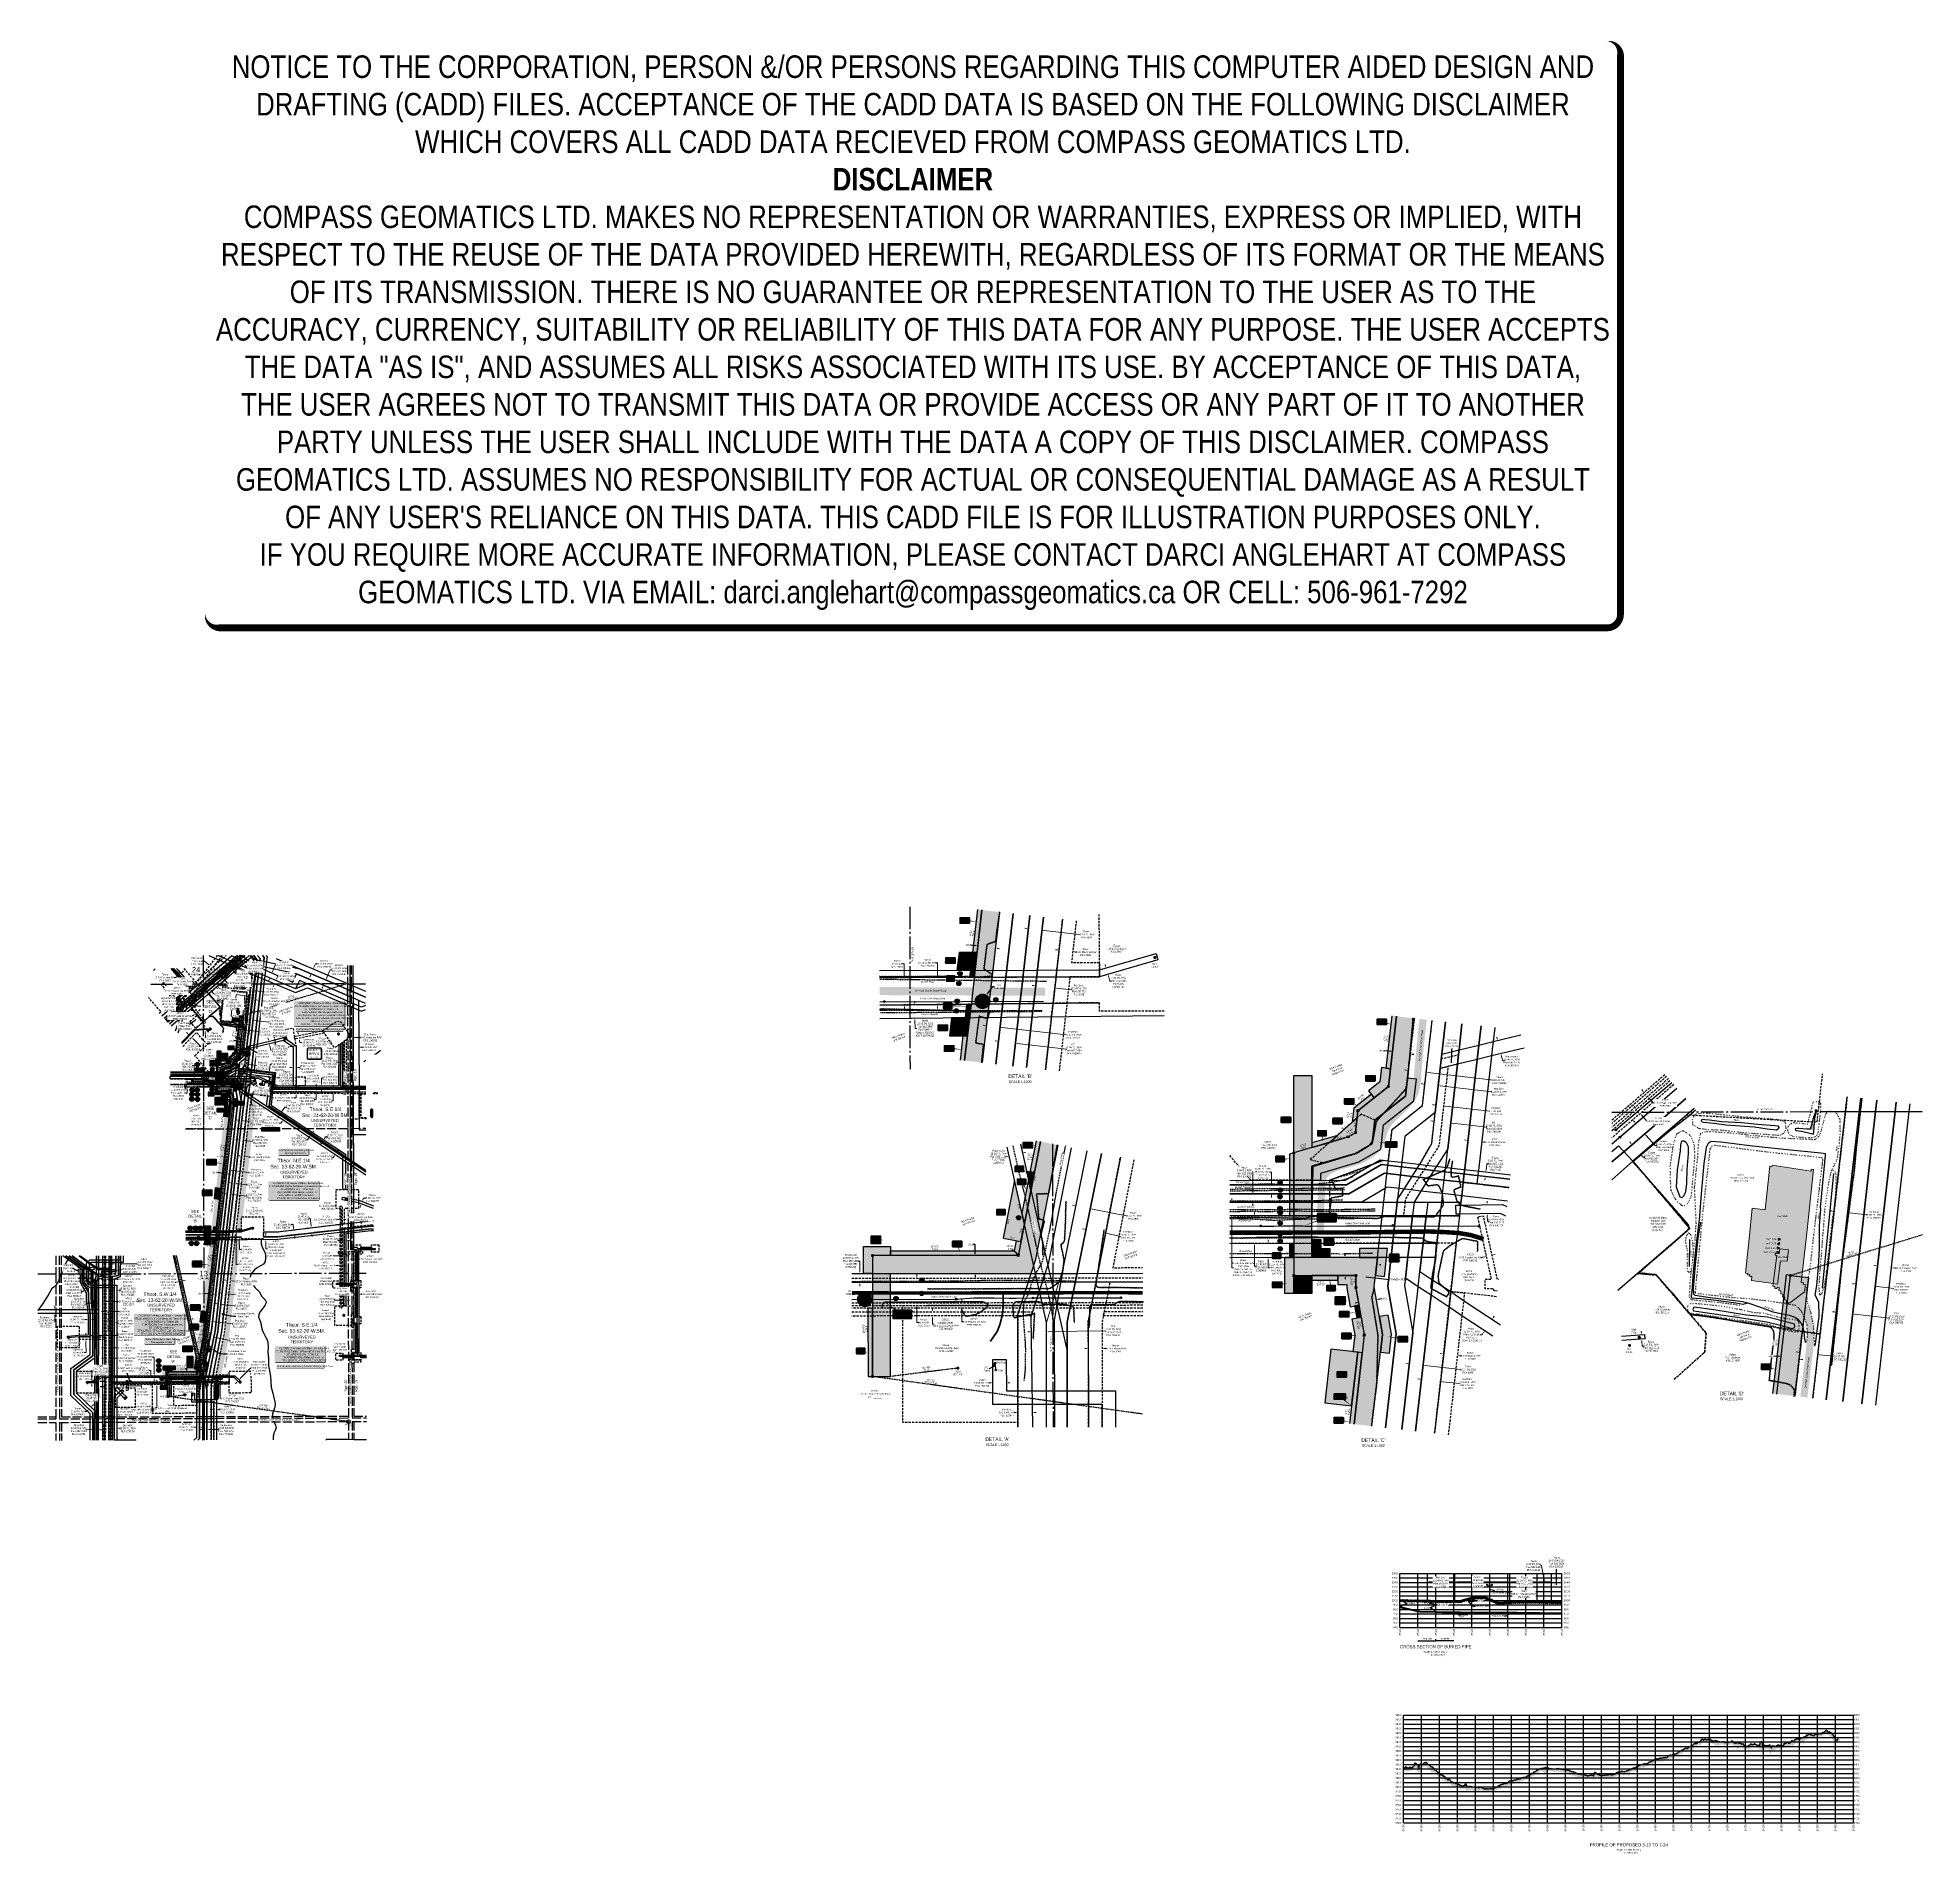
# Model space of a CAD drawing. Extents: x 507923 to 518388, y 6020717 to 6030806.
import ezdxf
from ezdxf.enums import TextEntityAlignment as Align

# ---------------------------------------------------------------- set-up
doc = ezdxf.new("R2010")
doc.units = 0
doc.header["$LTSCALE"] = 5
doc.header["$PDSIZE"] = 0.5
for name, pattern in [('0', [1, 1, 0]), ('DASHED4', [1.875, 1.25, -0.625]), ('foc-ACCESSROAD', [3.75, 2.5, -1.25]), ('foc-FLOWLINE', [3.75, 2.5, -1.25]), ('foc-QUARTERLINE', [33, 25, -3, 2, -3]), ('foc-TIELINE', [1.875, 1.25, -0.625]), ('foc-TOPO', [1, 0.2, -0.8]), ('foc-TOPO-ephemeral', [6.25, 3.125, -0.625, 0.625, -0.625, 0.625, -0.625]), ('foc-UNSURVEYED', [12.5, 10, -2.5]), ('foc-WHEELTRACKS', [2, 0.4, -1.6]), ('UG_PIPE', [1.875, 1.25, -0.625])]:
    doc.linetypes.add(name, pattern=pattern)
doc.layers.get('Defpoints').update_dxf_attribs({"color": 9})
for name, color, linetype in [('10', 1, 'Continuous'), ('35', 37, 'Continuous'), ('9', 3, 'Continuous'), ('AS-CABLE', 224, 'foc-CABLE'), ('AS-DRILL-T', 8, 'Continuous'), ('AS-PIPE-UG', 44, 'UG_PIPE'), ('AS-PIPE-UG-T', 44, 'Continuous'), ('AS-POWER', 104, 'foc-POWER'), ('AS-POWER-EXISTING-PP', 72, 'Continuous'), ('AS-POWER-EXISTING-T', 72, 'Continuous'), ('AS-POWER-T', 104, 'Continuous'), ('AS-ROADS', 254, 'Continuous'), ('AS-SYMBOL', 7, 'Continuous'), ('AS-TELUS', 224, 'foc-TEL'), ('AS-UNDERLAY-H', 141, 'Continuous'), ('AS-WILDLIFE-BLOCK', 131, 'Continuous'), ('C-AR', 13, 'foc-ACCESSROAD'), ('C-RW', 13, 'Continuous'), ('C-SYMBOL', 7, 'Continuous'), ('C-WS', 13, 'foc-ACCESSROAD'), ('C-WS-S', 8, 'Continuous'), ('CG-NOTES', 7, 'Continuous'), ('CHAINAGE', 201, 'Continuous'), ('CHAINAGE-T', 201, 'Continuous'), ('CTW', 7, 'Continuous'), ('D-TXT', 6, 'Continuous'), ('DETAIL-T', 7, 'Continuous'), ('DLO', 7, 'Continuous'), ('EZE', 7, 'Continuous'), ('F-AR', 190, 'foc-ACCESSROAD'), ('F-EZE', 190, 'foc-FLOWLINE'), ('F-FLOWLINE', 190, 'foc-FLOWLINE'), ('F-RW', 190, 'Continuous'), ('F-WS', 190, 'foc-ACCESSROAD'), ('F-WS-S', 8, 'Continuous'), ('L-BD', 7, 'Continuous'), ('L-BD1', 253, 'Continuous'), ('L-DETAIL-T', 3, 'Continuous'), ('L-MON', 1, 'Continuous'), ('L-QSEC', 8, 'foc-QUARTERLINE'), ('L-ROAD-T', 7, 'Continuous'), ('L-SECLBL', 7, 'Continuous'), ('L-SECQ', 8, 'foc-QUARTERLINE'), ('L-TIE', 7, 'foc-TIELINE'), ('L-TIE-T', 7, 'Continuous'), ('L-UNS-T', 3, 'Continuous'), ('L-USEC', 7, 'foc-UNSURVEYED'), ('MSL', 7, 'Continuous'), ('P-BUFFER-H 30m', 51, 'Continuous'), ('P-BUFFER-PURPLE', 187, 'foc-TIELINE'), ('P-BUFFER-PURPLE-T', 187, 'Continuous'), ('P-BUFFER-T', 40, 'Continuous'), ('P-CROSSINGS', 250, 'Continuous'), ('P-CROSSINGS-GRID', 8, 'Continuous'), ('P-CROSSINGS-GROUND', 48, 'foc-TOPO'), ('P-CROSSINGS-LINE', 3, 'Continuous'), ('P-CROSSINGS-PIPE', 10, 'Continuous'), ('P-ELEVATION', 7, 'Continuous'), ('P-PROPOSED', 10, 'Continuous'), ('P-PROPOSED-H', 21, 'Continuous'), ('P-TEMP-BLOCKS', 250, 'Continuous'), ('P-TEMP-H', 41, 'Continuous'), ('P-TEMP_LOG DECK', 46, 'Continuous'), ('P-TEMP_WORKSPACE', 46, 'Continuous'), ('P-TXT', 4, 'Continuous'), ('P-WORKAREA', 113, 'Continuous'), ('P-WORKAREA-H', 111, 'Continuous'), ('S-T7', 7, 'Continuous'), ('T-BUSH', 110, '0'), ('T-BUSH-T', 110, 'Continuous'), ('T-DRAW', 143, 'foc-TOPO-ephemeral'), ('T-GENERAL', 48, 'foc-TOPO'), ('T-SLOPE', 48, 'Continuous'), ('T-TIE', 201, 'foc-TIELINE'), ('T-WATER-P3', 160, 'foc-WHEELTRACKS'), ('T-WATER-T', 170, 'Continuous')]:
    doc.layers.add(name, color=color, linetype=linetype)
for name, color, linetype, lineweight in [('AS-GENERAL', 48, 'Continuous', 18), ('C-AR-T', 13, 'Continuous', 9), ('C-RW-T', 13, 'Continuous', 9), ('C-WS-T', 13, 'Continuous', 9), ('F-AR-T', 190, 'Continuous', 9), ('F-EZE-T', 190, 'Continuous', 9), ('F-FLOWLINE-T', 190, 'Continuous', 9), ('F-RW-T', 190, 'Continuous', 9), ('F-WS-T', 190, 'Continuous', 9), ('P-TEMP-T', 46, 'Continuous', 18), ('T-TEXT', 48, 'Continuous', 18), ('T-TIE-T', 201, 'Continuous', 18)]:
    doc.layers.add(name, color=color, linetype=linetype, lineweight=lineweight)
for name, color, linetype, true_color in [('AS-PIPE-AG', 7, 'Continuous', 0x7d00fa), ('AS-PIPE-AG-T', 7, 'Continuous', 0x7d00fa), ('P-100m WELL BORE BUFFER', 7, 'Continuous', 0xf5ffd6), ('P-POWER BUFFER', 7, 'DASHED4', 0x007000), ('P-POWER BUFFER-T', 7, 'Continuous', 0x007000)]:
    doc.layers.add(name, color=color, linetype=linetype, true_color=true_color)
doc.layers.add('DISCLAIMER', color=7, linetype='Continuous', plot=False)
doc.layers.add('P-POWER BUFFER-H', color=7, linetype='0', true_color=0x8aff8a, transparency=0.7)
doc.styles.add('140', font='ARIALN.TTF', dxfattribs={"height": 15})
doc.styles.add('175L', font='ARIALN.TTF', dxfattribs={"height": 20})
doc.styles.add('80', font='ARIALN.TTF', dxfattribs={"height": 10})
doc.styles.add('80CG', font='ARIALN.TTF', dxfattribs={"height": 10})
doc.styles.add('80L', font='ARIALN.TTF', dxfattribs={"height": 10})
doc.styles.add('80LS', font='ARIALNI.TTF', dxfattribs={"height": 10})
doc.styles.add('BOLD', font='ARIALNB.TTF')
doc.styles.add('Crossing', font='ARIALN.TTF', dxfattribs={"height": 10})
doc.styles.add('ELEVATION', font='ARIALN.TTF', dxfattribs={"height": 2.5})
doc.styles.add('foc-LtypeFont', font='ARIALN.TTF', dxfattribs={"height": 7.35})
doc.styles.add('HRV', font='ARIALN.TTF', dxfattribs={"height": 3})
doc.styles.add('MtXpl_Arial_Narrow', font='ARIALNI.TTF')
doc.styles.add('SIMPLEX', font='ARIALN.TTF')
doc.linetypes.add('foc-CABLE', pattern='A,2,-1,["C",foc-LtypeFont,S=0.2,R=0,X=-0.625,Y=-0.75],-1.24,8', length=12.24)
doc.linetypes.add('foc-POWER', pattern='A,6,-1,["P",foc-LtypeFont,S=0.2,R=0,X=-0.625,Y=-0.75],-1.24,4', length=12.24)
doc.linetypes.add('foc-TEL', pattern='A,2,-1,["T",foc-LtypeFont,S=0.2,R=0,X=-0.425,Y=-0.75],-1.24,8', length=12.24)
doc.linetypes.add('foc-TOPO-flowdirection-NOLINE', pattern='A,0,[">",foc-LtypeFont,S=0.3,R=0,X=0,Y=-0.945],-20,[">",foc-LtypeFont,S=0.3,R=0,X=0,Y=-0.945],0', length=20)
doc.dimstyles.new('COMPASS', dxfattribs={"dimscale": 5, "dimtxt": 10, "dimasz": 2.5, "dimexe": 0.2, "dimexo": 0.0625, "dimgap": 0.5, "dimtad": 0, "dimtih": 1, "dimtoh": 1, "dimzin": 0, "dimdsep": 46, "dimtxsty": '80', "dimcen": 0.1, "dimse1": 1, "dimse2": 1, "dimclrd": 256, "dimclrt": 256, "dimaunit": 1, "dimadec": 4, "dimazin": 0, "dimtfac": 0.06, "dimtofl": 0, "dimtmove": 0, "dimatfit": 1, "dimfxl": 0.2, "dimtolj": 1, "dimtzin": 0, "dimlwd": -1, "dimarcsym": 0})
doc.dimstyles.new('Compass 5 000', dxfattribs={"dimscale": 5, "dimtxt": 9, "dimasz": 2, "dimexe": 0.2, "dimexo": 0.0625, "dimgap": 0.5, "dimtad": 0, "dimtih": 1, "dimtoh": 1, "dimzin": 0, "dimdsep": 46, "dimtxsty": '80CG', "dimcen": 0.1, "dimse1": 1, "dimse2": 1, "dimclrd": 256, "dimclrt": 256, "dimaunit": 1, "dimadec": 4, "dimazin": 0, "dimtfac": 0.06, "dimtofl": 0, "dimtmove": 0, "dimatfit": 1, "dimfxl": 0.2, "dimtolj": 1, "dimtzin": 0, "dimlwd": -1, "dimarcsym": 0})

# ---------------------------------------------------------------- blocks, each defined once
blk = doc.blocks.new('L-SECLBL')
at = {"layer": '9', "color": 7}
for p, q in [((-5, -28), (-12, -28)), ((21, -28), (13, -28))]:
    blk.add_line(p, q, dxfattribs=at)
at = {"layer": '10', "color": 2, "style": 'SIMPLEX'}
blk.add_attdef('SEC', text='', height=30, dxfattribs=at).set_placement((0, 0), align=Align.MIDDLE)
at = {"layer": '10', "color": 5, "style": '80L'}
blk.add_attdef('TWP', text='', height=9.5, dxfattribs=at).set_placement((-14, -27), align=Align.MIDDLE_RIGHT)
blk.add_attdef('RGE', text='', height=9.5, dxfattribs=at).set_placement((4, -27), align=Align.MIDDLE_CENTER)
blk.add_attdef('MER', text='', height=9.5, dxfattribs=at).set_placement((23, -27), align=Align.MIDDLE_LEFT)
blk = doc.blocks.new('POWERPOLE')
h = blk.add_hatch(color=255)
edge = h.paths.add_edge_path()
edge.add_arc((0, 0), 0.96, 0, 360)
at = {"linetype": 'Continuous'}
for p, q in [((0.7, -0.7), (-0.7, 0.7)), ((-0.7, -0.7), (0.7, 0.7))]:
    blk.add_line(p, q, dxfattribs=at)
blk.add_circle((0, 0), 0.96, dxfattribs=at)
blk = doc.blocks.new('*U382')
h = blk.add_hatch(color=255)
edge = h.paths.add_edge_path()
edge.add_line((-136, -54), (136, -54))
edge.add_arc((136, -48), 6, 270, 360)
edge.add_line((142, -48), (142, 46))
edge.add_arc((136, 46), 6, 0, 90)
edge.add_line((136, 52), (-136, 52))
edge.add_arc((-136, 46), 6, 90, 180)
edge.add_line((-142, 46), (-142, -48))
edge.add_arc((-136, -48), 6, 180, 270)
at = {"color": 44, "flags": 128}
blk.add_lwpolyline([(-136, -54, 3, 3, 0), (136, -54, 3, 3, 0.414214), (142, -48, 3, 3, 0), (142, 46, 3, 0, 0.414214), (136, 52, 0, 0, 0), (-136, 52, 0, 0, 0.414214), (-142, 46, 0, 0, 0), (-142, -48, 0, 3, 0.414214)], format="xyseb", close=True, dxfattribs=at)
at = {"color": 44, "style": '80'}
blk.add_attdef('ENTER_TEXT_001', (-36, -5), '', height=10, dxfattribs=at)
blk = doc.blocks.new('*U383')
h = blk.add_hatch(color=255)
edge = h.paths.add_edge_path()
edge.add_line((-136, -62), (136, -62))
edge.add_arc((136, -56), 6, 270, 360)
edge.add_line((142, -56), (142, 55))
edge.add_arc((136, 55), 6, 0, 90)
edge.add_line((136, 61), (-136, 61))
edge.add_arc((-136, 55), 6, 90, 180)
edge.add_line((-142, 55), (-142, -56))
edge.add_arc((-136, -56), 6, 180, 270)
at = {"color": 44, "flags": 128}
blk.add_lwpolyline([(-136, -62, 3, 3, 0), (136, -62, 3, 3, 0.414214), (142, -56, 3, 3, 0), (142, 55, 3, 0, 0.414214), (136, 61, 0, 0, 0), (-136, 61, 0, 0, 0.414214), (-142, 55, 0, 0, 0), (-142, -56, 0, 3, 0.414214)], format="xyseb", close=True, dxfattribs=at)
at = {"color": 44, "style": '80'}
blk.add_attdef('ENTER_TEXT_001', (-36, -5), '', height=10, dxfattribs=at)
blk = doc.blocks.new('*U384')
h = blk.add_hatch(color=255)
edge = h.paths.add_edge_path()
edge.add_line((-136, -46), (136, -46))
edge.add_arc((136, -40), 6, 270, 360)
edge.add_line((142, -40), (142, 38))
edge.add_arc((136, 38), 6, 0, 90)
edge.add_line((136, 44), (-136, 44))
edge.add_arc((-136, 38), 6, 90, 180)
edge.add_line((-142, 38), (-142, -40))
edge.add_arc((-136, -40), 6, 180, 270)
at = {"color": 44, "flags": 128}
blk.add_lwpolyline([(-136, -46, 3, 3, 0), (136, -46, 3, 3, 0.414214), (142, -40, 3, 3, 0), (142, 38, 3, 0, 0.414214), (136, 44, 0, 0, 0), (-136, 44, 0, 0, 0.414214), (-142, 38, 0, 0, 0), (-142, -40, 0, 3, 0.414214)], format="xyseb", close=True, dxfattribs=at)
at = {"color": 44, "style": '80'}
blk.add_attdef('ENTER_TEXT_001', (-36, -5), '', height=10, dxfattribs=at)
blk = doc.blocks.new('*U385')
h = blk.add_hatch(color=255)
edge = h.paths.add_edge_path()
edge.add_line((-136, -71), (136, -71))
edge.add_arc((136, -65), 6, 270, 360)
edge.add_line((142, -65), (142, 64))
edge.add_arc((136, 64), 6, 0, 90)
edge.add_line((136, 70), (-136, 70))
edge.add_arc((-136, 64), 6, 90, 180)
edge.add_line((-142, 64), (-142, -65))
edge.add_arc((-136, -65), 6, 180, 270)
at = {"color": 44, "flags": 128}
blk.add_lwpolyline([(-136, -71, 3, 3, 0), (136, -71, 3, 3, 0.414214), (142, -65, 3, 3, 0), (142, 64, 3, 0, 0.414214), (136, 70, 0, 0, 0), (-136, 70, 0, 0, 0.414214), (-142, 64, 0, 0, 0), (-142, -65, 0, 3, 0.414214)], format="xyseb", close=True, dxfattribs=at)
at = {"color": 44, "style": '80'}
blk.add_attdef('ENTER_TEXT_001', (-36, -5), '', height=10, dxfattribs=at)
blk = doc.blocks.new('*U386')
h = blk.add_hatch(color=255)
edge = h.paths.add_edge_path()
edge.add_line((-79, -20), (79, -20))
edge.add_arc((79, -14), 6, 270, 360)
edge.add_line((85, -14), (85, 12))
edge.add_arc((79, 12), 6, 0, 90)
edge.add_line((79, 18), (-79, 18))
edge.add_arc((-79, 12), 6, 90, 180)
edge.add_line((-85, 12), (-85, -14))
edge.add_arc((-79, -14), 6, 180, 270)
at = {"color": 131, "flags": 128}
blk.add_lwpolyline([(-79, -20, 3, 3, 0), (79, -20, 3, 3, 0.414214), (85, -14, 3, 3, 0), (85, 12, 3, 0, 0.414214), (79, 18, 0, 0, 0), (-79, 18, 0, 0, 0.414214), (-85, 12, 0, 0, 0), (-85, -14, 0, 3, 0.414214)], format="xyseb", close=True, dxfattribs=at)
at = {"color": 131, "style": '80'}
blk.add_attdef('ENTER_TEXT_001', (-36, -5), '', height=10, dxfattribs=at)
blk = doc.blocks.new('*U387')
h = blk.add_hatch(color=255)
edge = h.paths.add_edge_path()
edge.add_line((-126, -12), (126, -12))
edge.add_arc((126, -6), 6, 270, 360)
edge.add_line((132, -6), (132, 4))
edge.add_arc((126, 4), 6, 0, 90)
edge.add_line((126, 10), (-126, 10))
edge.add_arc((-126, 4), 6, 90, 180)
edge.add_line((-132, 4), (-132, -6))
edge.add_arc((-126, -6), 6, 180, 270)
at = {"color": 131, "flags": 128}
blk.add_lwpolyline([(-126, -12, 3, 3, 0), (126, -12, 3, 3, 0.414214), (132, -6, 3, 3, 0), (132, 4, 3, 0, 0.414214), (126, 10, 0, 0, 0), (-126, 10, 0, 0, 0.414214), (-132, 4, 0, 0, 0), (-132, -6, 0, 3, 0.414214)], format="xyseb", close=True, dxfattribs=at)
at = {"color": 131, "style": '80'}
blk.add_attdef('ENTER_TEXT_001', (-36, -5), '', height=10, dxfattribs=at)
blk = doc.blocks.new('*U381')
h = blk.add_hatch(color=255)
edge = h.paths.add_edge_path()
edge.add_line((-79, -20), (79, -20))
edge.add_arc((79, -14), 6, 270, 360)
edge.add_line((85, -14), (85, 12))
edge.add_arc((79, 12), 6, 0, 90)
edge.add_line((79, 18), (-79, 18))
edge.add_arc((-79, 12), 6, 90, 180)
edge.add_line((-85, 12), (-85, -14))
edge.add_arc((-79, -14), 6, 180, 270)
at = {"color": 131, "flags": 128}
blk.add_lwpolyline([(-79, -20, 3, 3, 0), (79, -20, 3, 3, 0.414214), (85, -14, 3, 3, 0), (85, 12, 3, 0, 0.414214), (79, 18, 0, 0, 0), (-79, 18, 0, 0, 0.414214), (-85, 12, 0, 0, 0), (-85, -14, 0, 3, 0.414214)], format="xyseb", close=True, dxfattribs=at)
at = {"color": 131, "style": '80'}
blk.add_attdef('ENTER_TEXT_001', (-36, -5), '', height=10, dxfattribs=at)
blk = doc.blocks.new('HRV')
blk.add_lwpolyline([(-35, 32), (37, 32), (37, -26, -0.414214), (32, -31), (-40, -31), (-40, 27, -0.414214)], format="xyb", close=True)
at = {"const_width": 5, "flags": 128}
blk.add_lwpolyline([(-35, -33), (32, -33, 0.414214), (40, -26), (40, 27)], format="xyb", dxfattribs=at)
at = {"style": '80L'}
blk.add_text('SUBJECT TO', height=9.5, dxfattribs=at).set_placement((-2, 13), align=Align.BOTTOM_CENTER)
blk.add_attdef('(N.W.1/4 00)', text='', height=7.12, dxfattribs=at).set_placement((-2, -24), align=Align.BOTTOM_CENTER)
at = {"layer": 'CTW', "color": 3, "style": 'HRV'}
blk.add_text('HRV', height=15, dxfattribs=at).set_placement((-11, 0), align=Align.MIDDLE_CENTER)
blk.add_attdef('0', text='', height=15, dxfattribs=at).set_placement((18, 0), align=Align.MIDDLE_CENTER)
blk = doc.blocks.new('*U377')
at = {"true_color": 0xff8aff}
h = blk.add_hatch(color=211, dxfattribs=at)
edge = h.paths.add_edge_path()
edge.add_line((-24, -20), (24, -20))
edge.add_arc((24, -14), 6, 270, 360)
edge.add_line((30, -14), (30, 12))
edge.add_arc((24, 12), 6, 0, 90)
edge.add_line((24, 18), (-24, 18))
edge.add_arc((-24, 12), 6, 90, 180)
edge.add_line((-30, 12), (-30, -14))
edge.add_arc((-24, -14), 6, 180, 270)
at = {"color": 250, "flags": 128}
blk.add_lwpolyline([(-24, -20, 3, 3, 0), (24, -20, 3, 3, 0.414214), (30, -14, 3, 3, 0), (30, 12, 3, 0, 0.414214), (24, 18, 0, 0, 0), (-24, 18, 0, 0, 0.414214), (-30, 12, 0, 0, 0), (-30, -14, 0, 3, 0.414214)], format="xyseb", close=True, dxfattribs=at)
at = {"flags": 128}
blk.add_lwpolyline([(24, 9, 0, 7.5, 0), (0, 0, 0, 0, 0)], format="xyseb", dxfattribs=at)
at = {"color": 250}
for tag, p, height, style in [('TEMP_AREA_W1_001', (-9, 2), 12, 'BOLD'), ('ENTER_TEXT_001', (-31, -12), 9, '80')]:
    blk.add_attdef(tag, p, '', height=height, dxfattribs=dict(at, style=style))
blk = doc.blocks.new('*U375')
at = {"true_color": 0xff8aff}
h = blk.add_hatch(color=211, dxfattribs=at)
edge = h.paths.add_edge_path()
edge.add_line((-21, -20), (21, -20))
edge.add_arc((21, -14), 6, 270, 360)
edge.add_line((27, -14), (27, 12))
edge.add_arc((21, 12), 6, 0, 90)
edge.add_line((21, 18), (-21, 18))
edge.add_arc((-21, 12), 6, 90, 180)
edge.add_line((-27, 12), (-27, -14))
edge.add_arc((-21, -14), 6, 180, 270)
at = {"color": 250, "flags": 128}
blk.add_lwpolyline([(-21, -20, 3, 3, 0), (21, -20, 3, 3, 0.414214), (27, -14, 3, 3, 0), (27, 12, 3, 0, 0.414214), (21, 18, 0, 0, 0), (-21, 18, 0, 0, 0.414214), (-27, 12, 0, 0, 0), (-27, -14, 0, 3, 0.414214)], format="xyseb", close=True, dxfattribs=at)
at = {"flags": 128}
blk.add_lwpolyline([(-20, 0, 0, 7.5, 0), (0, 0, 0, 0, 0)], format="xyseb", dxfattribs=at)
at = {"color": 250}
for tag, p, height, style in [('TEMP_AREA_W1_001', (-9, 2), 12, 'BOLD'), ('ENTER_TEXT_001', (-31, -12), 9, '80')]:
    blk.add_attdef(tag, p, '', height=height, dxfattribs=dict(at, style=style))
blk = doc.blocks.new('*U376')
at = {"true_color": 0xff8aff}
h = blk.add_hatch(color=211, dxfattribs=at)
edge = h.paths.add_edge_path()
edge.add_line((-21, -20), (21, -20))
edge.add_arc((21, -14), 6, 270, 360)
edge.add_line((27, -14), (27, 12))
edge.add_arc((21, 12), 6, 0, 90)
edge.add_line((21, 18), (-21, 18))
edge.add_arc((-21, 12), 6, 90, 180)
edge.add_line((-27, 12), (-27, -14))
edge.add_arc((-21, -14), 6, 180, 270)
at = {"color": 250, "flags": 128}
blk.add_lwpolyline([(-21, -20, 3, 3, 0), (21, -20, 3, 3, 0.414214), (27, -14, 3, 3, 0), (27, 12, 3, 0, 0.414214), (21, 18, 0, 0, 0), (-21, 18, 0, 0, 0.414214), (-27, 12, 0, 0, 0), (-27, -14, 0, 3, 0.414214)], format="xyseb", close=True, dxfattribs=at)
at = {"flags": 128}
blk.add_lwpolyline([(56, -31, 0, 7.5, 0), (0, 0, 0, 0, 0)], format="xyseb", dxfattribs=at)
at = {"color": 250}
for tag, p, height, style in [('TEMP_AREA_W1_001', (-9, 2), 12, 'BOLD'), ('ENTER_TEXT_001', (-31, -12), 9, '80')]:
    blk.add_attdef(tag, p, '', height=height, dxfattribs=dict(at, style=style))
blk = doc.blocks.new('*U369')
at = {"true_color": 0xff8aff}
h = blk.add_hatch(color=211, dxfattribs=at)
edge = h.paths.add_edge_path()
edge.add_line((-24, -20), (24, -20))
edge.add_arc((24, -14), 6, 270, 360)
edge.add_line((30, -14), (30, 12))
edge.add_arc((24, 12), 6, 0, 90)
edge.add_line((24, 18), (-24, 18))
edge.add_arc((-24, 12), 6, 90, 180)
edge.add_line((-30, 12), (-30, -14))
edge.add_arc((-24, -14), 6, 180, 270)
at = {"color": 250, "flags": 128}
blk.add_lwpolyline([(-24, -20, 3, 3, 0), (24, -20, 3, 3, 0.414214), (30, -14, 3, 3, 0), (30, 12, 3, 0, 0.414214), (24, 18, 0, 0, 0), (-24, 18, 0, 0, 0.414214), (-30, 12, 0, 0, 0), (-30, -14, 0, 3, 0.414214)], format="xyseb", close=True, dxfattribs=at)
at = {"flags": 128}
blk.add_lwpolyline([(64, 5, 0, 7.5, 0), (0, 0, 0, 0, 0)], format="xyseb", dxfattribs=at)
at = {"color": 250}
for tag, p, height, style in [('TEMP_AREA_W1_001', (-9, 2), 12, 'BOLD'), ('ENTER_TEXT_001', (-31, -12), 9, '80')]:
    blk.add_attdef(tag, p, '', height=height, dxfattribs=dict(at, style=style))
blk = doc.blocks.new('*U370')
at = {"true_color": 0xff8aff}
h = blk.add_hatch(color=211, dxfattribs=at)
edge = h.paths.add_edge_path()
edge.add_line((-24, -20), (24, -20))
edge.add_arc((24, -14), 6, 270, 360)
edge.add_line((30, -14), (30, 12))
edge.add_arc((24, 12), 6, 0, 90)
edge.add_line((24, 18), (-24, 18))
edge.add_arc((-24, 12), 6, 90, 180)
edge.add_line((-30, 12), (-30, -14))
edge.add_arc((-24, -14), 6, 180, 270)
at = {"color": 250, "flags": 128}
blk.add_lwpolyline([(-24, -20, 3, 3, 0), (24, -20, 3, 3, 0.414214), (30, -14, 3, 3, 0), (30, 12, 3, 0, 0.414214), (24, 18, 0, 0, 0), (-24, 18, 0, 0, 0.414214), (-30, 12, 0, 0, 0), (-30, -14, 0, 3, 0.414214)], format="xyseb", close=True, dxfattribs=at)
at = {"flags": 128}
blk.add_lwpolyline([(18, 3, 0, 7.5, 0), (0, 0, 0, 0, 0)], format="xyseb", dxfattribs=at)
at = {"color": 250}
for tag, p, height, style in [('TEMP_AREA_W1_001', (-9, 2), 12, 'BOLD'), ('ENTER_TEXT_001', (-31, -12), 9, '80')]:
    blk.add_attdef(tag, p, '', height=height, dxfattribs=dict(at, style=style))
blk = doc.blocks.new('*U371')
at = {"true_color": 0xff8aff}
h = blk.add_hatch(color=211, dxfattribs=at)
edge = h.paths.add_edge_path()
edge.add_line((-24, -20), (24, -20))
edge.add_arc((24, -14), 6, 270, 360)
edge.add_line((30, -14), (30, 12))
edge.add_arc((24, 12), 6, 0, 90)
edge.add_line((24, 18), (-24, 18))
edge.add_arc((-24, 12), 6, 90, 180)
edge.add_line((-30, 12), (-30, -14))
edge.add_arc((-24, -14), 6, 180, 270)
at = {"color": 250, "flags": 128}
blk.add_lwpolyline([(-24, -20, 3, 3, 0), (24, -20, 3, 3, 0.414214), (30, -14, 3, 3, 0), (30, 12, 3, 0, 0.414214), (24, 18, 0, 0, 0), (-24, 18, 0, 0, 0.414214), (-30, 12, 0, 0, 0), (-30, -14, 0, 3, 0.414214)], format="xyseb", close=True, dxfattribs=at)
at = {"flags": 128}
blk.add_lwpolyline([(41, -37, 0, 7.5, 0), (0, 0, 0, 0, 0)], format="xyseb", dxfattribs=at)
at = {"color": 250}
for tag, p, height, style in [('TEMP_AREA_W1_001', (-9, 2), 12, 'BOLD'), ('ENTER_TEXT_001', (-31, -12), 9, '80')]:
    blk.add_attdef(tag, p, '', height=height, dxfattribs=dict(at, style=style))
blk = doc.blocks.new('*U739')
at = {"true_color": 0xff8aff}
h = blk.add_hatch(color=211, dxfattribs=at)
edge = h.paths.add_edge_path()
edge.add_line((-24, -20), (24, -20))
edge.add_arc((24, -14), 6, 270, 360)
edge.add_line((30, -14), (30, 12))
edge.add_arc((24, 12), 6, 0, 90)
edge.add_line((24, 18), (-24, 18))
edge.add_arc((-24, 12), 6, 90, 180)
edge.add_line((-30, 12), (-30, -14))
edge.add_arc((-24, -14), 6, 180, 270)
at = {"color": 250, "flags": 128}
blk.add_lwpolyline([(-24, -20, 3, 3, 0), (24, -20, 3, 3, 0.414214), (30, -14, 3, 3, 0), (30, 12, 3, 0, 0.414214), (24, 18, 0, 0, 0), (-24, 18, 0, 0, 0.414214), (-30, 12, 0, 0, 0), (-30, -14, 0, 3, 0.414214)], format="xyseb", close=True, dxfattribs=at)
at = {"flags": 128}
blk.add_lwpolyline([(69, 0, 0, 7.5, 0), (0, 0, 0, 0, 0)], format="xyseb", dxfattribs=at)
at = {"color": 250}
for tag, p, height, style in [('TEMP_AREA_W1_001', (-9, 2), 12, 'BOLD'), ('ENTER_TEXT_001', (-31, -12), 9, '80')]:
    blk.add_attdef(tag, p, '', height=height, dxfattribs=dict(at, style=style))
blk = doc.blocks.new('*U373')
at = {"true_color": 0xff8aff}
h = blk.add_hatch(color=211, dxfattribs=at)
edge = h.paths.add_edge_path()
edge.add_line((-24, -20), (24, -20))
edge.add_arc((24, -14), 6, 270, 360)
edge.add_line((30, -14), (30, 12))
edge.add_arc((24, 12), 6, 0, 90)
edge.add_line((24, 18), (-24, 18))
edge.add_arc((-24, 12), 6, 90, 180)
edge.add_line((-30, 12), (-30, -14))
edge.add_arc((-24, -14), 6, 180, 270)
at = {"color": 250, "flags": 128}
blk.add_lwpolyline([(-24, -20, 3, 3, 0), (24, -20, 3, 3, 0.414214), (30, -14, 3, 3, 0), (30, 12, 3, 0, 0.414214), (24, 18, 0, 0, 0), (-24, 18, 0, 0, 0.414214), (-30, 12, 0, 0, 0), (-30, -14, 0, 3, 0.414214)], format="xyseb", close=True, dxfattribs=at)
at = {"flags": 128}
blk.add_lwpolyline([(22, 6, 0, 7.5, 0), (0, 0, 0, 0, 0)], format="xyseb", dxfattribs=at)
at = {"color": 250}
for tag, p, height, style in [('TEMP_AREA_W1_001', (-9, 2), 12, 'BOLD'), ('ENTER_TEXT_001', (-31, -12), 9, '80')]:
    blk.add_attdef(tag, p, '', height=height, dxfattribs=dict(at, style=style))
blk = doc.blocks.new('*U362')
at = {"true_color": 0xff8aff}
h = blk.add_hatch(color=211, dxfattribs=at)
edge = h.paths.add_edge_path()
edge.add_line((-26, -32), (26, -32))
edge.add_arc((26, -26), 6, 270, 360)
edge.add_line((32, -26), (32, 12))
edge.add_arc((26, 12), 6, 0, 90)
edge.add_line((26, 18), (-26, 18))
edge.add_arc((-26, 12), 6, 90, 180)
edge.add_line((-32, 12), (-32, -26))
edge.add_arc((-26, -26), 6, 180, 270)
at = {"color": 250, "flags": 128}
blk.add_lwpolyline([(-26, -32, 3, 3, 0), (26, -32, 3, 3, 0.414214), (32, -26, 3, 3, 0), (32, 12, 3, 0, 0.414214), (26, 18, 0, 0, 0), (-26, 18, 0, 0, 0.414214), (-32, 12, 0, 0, 0), (-32, -26, 0, 3, 0.414214)], format="xyseb", close=True, dxfattribs=at)
at = {"flags": 128}
blk.add_lwpolyline([(17, 1, 0, 7.5, 0), (0, 0, 0, 0, 0)], format="xyseb", dxfattribs=at)
at = {"color": 250}
for tag, p, height, style in [('TEMP_AREA_W1_001', (-9, 2), 12, 'BOLD'), ('ENTER_TEXT_001', (-31, -12), 9, '80')]:
    blk.add_attdef(tag, p, '', height=height, dxfattribs=dict(at, style=style))
blk = doc.blocks.new('*U364')
at = {"layer": 'P-ELEVATION'}
h = blk.add_hatch(color=111, dxfattribs=at)
h.dxf.hatch_style = 1
edge = h.paths.add_edge_path()
edge.add_ellipse((0, 0), major_axis=(-10.9, 0), ratio=0.913794, start_angle=0, end_angle=360)
at = {"layer": 'P-ELEVATION', "color": 7, "flags": 128}
blk.add_lwpolyline([(0, 0, 5, 0, 0), (-7, -40, 0, 0, 0)], format="xyseb", dxfattribs=at)
at = {"layer": 'P-ELEVATION', "color": 7}
blk.add_ellipse((0, 0), major_axis=(-10.9, 0), ratio=0.913794, dxfattribs=at)
at = {"layer": 'P-ELEVATION', "style": '80'}
blk.add_attdef('BEND', text='', height=10, dxfattribs=at).set_placement((0, 0), align=Align.MIDDLE_CENTER)
blk = doc.blocks.new('*U365')
at = {"layer": 'P-ELEVATION'}
h = blk.add_hatch(color=111, dxfattribs=at)
h.dxf.hatch_style = 1
edge = h.paths.add_edge_path()
edge.add_ellipse((0, 0), major_axis=(-10.9, 0), ratio=0.913794, start_angle=0, end_angle=360)
at = {"layer": 'P-ELEVATION', "color": 7, "flags": 128}
blk.add_lwpolyline([(0, 0, 5, 0, 0), (40, 2, 0, 0, 0)], format="xyseb", dxfattribs=at)
at = {"layer": 'P-ELEVATION', "color": 7}
blk.add_ellipse((0, 0), major_axis=(-10.9, 0), ratio=0.913794, dxfattribs=at)
at = {"layer": 'P-ELEVATION', "style": '80'}
blk.add_attdef('BEND', text='', height=10, dxfattribs=at).set_placement((0, 0), align=Align.MIDDLE_CENTER)
blk = doc.blocks.new('*U366')
at = {"layer": 'P-ELEVATION'}
h = blk.add_hatch(color=111, dxfattribs=at)
h.dxf.hatch_style = 1
edge = h.paths.add_edge_path()
edge.add_ellipse((0, 0), major_axis=(-10.9, 0), ratio=0.913794, start_angle=0, end_angle=360)
at = {"layer": 'P-ELEVATION', "color": 7, "flags": 128}
blk.add_lwpolyline([(0, 0, 5, 0, 0), (37, 9, 0, 0, 0)], format="xyseb", dxfattribs=at)
at = {"layer": 'P-ELEVATION', "color": 7}
blk.add_ellipse((0, 0), major_axis=(-10.9, 0), ratio=0.913794, dxfattribs=at)
at = {"layer": 'P-ELEVATION', "style": '80'}
blk.add_attdef('BEND', text='', height=10, dxfattribs=at).set_placement((0, 0), align=Align.MIDDLE_CENTER)
blk = doc.blocks.new('*U367')
at = {"layer": 'P-ELEVATION'}
h = blk.add_hatch(color=111, dxfattribs=at)
h.dxf.hatch_style = 1
edge = h.paths.add_edge_path()
edge.add_ellipse((0, 0), major_axis=(-10.9, 0), ratio=0.913794, start_angle=0, end_angle=360)
at = {"layer": 'P-ELEVATION', "color": 7, "flags": 128}
blk.add_lwpolyline([(0, 0, 5, 0, 0), (-35, 12, 0, 0, 0)], format="xyseb", dxfattribs=at)
at = {"layer": 'P-ELEVATION', "color": 7}
blk.add_ellipse((0, 0), major_axis=(-10.9, 0), ratio=0.913794, dxfattribs=at)
at = {"layer": 'P-ELEVATION', "style": '80'}
blk.add_attdef('BEND', text='', height=10, dxfattribs=at).set_placement((0, 0), align=Align.MIDDLE_CENTER)
blk = doc.blocks.new('*U368')
at = {"layer": 'P-ELEVATION'}
h = blk.add_hatch(color=111, dxfattribs=at)
h.dxf.hatch_style = 1
edge = h.paths.add_edge_path()
edge.add_ellipse((0, 0), major_axis=(-10.9, 0), ratio=0.913794, start_angle=0, end_angle=360)
at = {"layer": 'P-ELEVATION', "color": 7, "flags": 128}
blk.add_lwpolyline([(0, 0, 5, 0, 0), (-39, -1, 0, 0, 0)], format="xyseb", dxfattribs=at)
at = {"layer": 'P-ELEVATION', "color": 7}
blk.add_ellipse((0, 0), major_axis=(-10.9, 0), ratio=0.913794, dxfattribs=at)
at = {"layer": 'P-ELEVATION', "style": '80'}
blk.add_attdef('BEND', text='', height=10, dxfattribs=at).set_placement((0, 0), align=Align.MIDDLE_CENTER)
blk = doc.blocks.new('*U363')
at = {"layer": 'P-ELEVATION'}
h = blk.add_hatch(color=111, dxfattribs=at)
h.dxf.hatch_style = 1
edge = h.paths.add_edge_path()
edge.add_ellipse((0, 0), major_axis=(-10.9, 0), ratio=0.913794, start_angle=0, end_angle=360)
at = {"layer": 'P-ELEVATION', "color": 7, "flags": 128}
blk.add_lwpolyline([(0, 0, 5, 0, 0), (-29, -27, 0, 0, 0)], format="xyseb", dxfattribs=at)
at = {"layer": 'P-ELEVATION', "color": 7}
blk.add_ellipse((0, 0), major_axis=(-10.9, 0), ratio=0.913794, dxfattribs=at)
at = {"layer": 'P-ELEVATION', "style": '80'}
blk.add_attdef('BEND', text='', height=10, dxfattribs=at).set_placement((0, 0), align=Align.MIDDLE_CENTER)
blk = doc.blocks.new('*D393')
at = {"layer": 'C-AR-T', "transparency": 16777216}
for p, q in [((509050, 6025298), (509040, 6025299)), ((509090, 6025294), (509149, 6025287))]:
    blk.add_line(p, q, dxfattribs=at)
for points in [[(509050, 6025300), (509050, 6025297), (509060, 6025297)], [(509090, 6025295), (509090, 6025292), (509080, 6025295)]]:
    blk.add_solid(points, dxfattribs=at)
at = {"layer": 'Defpoints', "color": 0, "transparency": 16777216}
for p in [(509080, 6025295), (509047, 6025185), (509067, 6025183)]:
    blk.add_point(p, dxfattribs=at)
at = {"layer": 'C-AR-T', "transparency": 16777216, "insert": (509183, 6025287), "char_height": 10, "attachment_point": 5, "style": '80CG'}
blk.add_mtext('\\A1;Veren\\P20.00 A/R\\PLOC 232212', dxfattribs=at)
blk = doc.blocks.new('*D394')
at = {"layer": 'C-AR-T', "transparency": 16777216}
for p, q in [((515524, 6025072), (515514, 6025073)), ((515643, 6025059), (516006, 6025017))]:
    blk.add_line(p, q, dxfattribs=at)
for points in [[(515524, 6025074), (515524, 6025071), (515534, 6025071)], [(515643, 6025060), (515643, 6025057), (515633, 6025060)]]:
    blk.add_solid(points, dxfattribs=at)
at = {"layer": 'Defpoints', "color": 0, "transparency": 16777216}
for p in [(515534, 6025071), (515633, 6025060), (515633, 6025060)]:
    blk.add_point(p, dxfattribs=at)
at = {"layer": 'C-AR-T', "transparency": 16777216, "insert": (516040, 6025017), "char_height": 10, "attachment_point": 5, "style": '80CG'}
blk.add_mtext('\\A1;Veren\\P20.00 A/R\\PLOC 232212', dxfattribs=at)
blk = doc.blocks.new('*D395')
at = {"layer": 'C-RW-T', "transparency": 16777216}
for p, q in [((508891, 6023188), (508881, 6023188)), ((508926, 6023188), (508936, 6023188))]:
    blk.add_line(p, q, dxfattribs=at)
for points in [[(508891, 6023190), (508891, 6023187), (508901, 6023188)], [(508926, 6023190), (508926, 6023187), (508916, 6023188)]]:
    blk.add_solid(points, dxfattribs=at)
at = {"layer": 'Defpoints', "color": 0, "transparency": 16777216}
for p in [(508901, 6023178), (508916, 6023188), (508916, 6023178)]:
    blk.add_point(p, dxfattribs=at)
at = {"layer": 'C-RW-T', "transparency": 16777216, "insert": (508975, 6023188), "char_height": 10, "attachment_point": 5, "style": '80CG'}
blk.add_mtext('\\A1;Veren\\P15.00 P/L R/W\\PPLA 150483', dxfattribs=at)
blk = doc.blocks.new('*D396')
at = {"layer": 'C-RW-T', "transparency": 16777216}
for p, q in [((509250, 6025580), (509256, 6025594)), ((509256, 6025594), (509266, 6025594)), ((509234, 6025543), (509230, 6025534))]:
    blk.add_line(p, q, dxfattribs=at)
for points in [[(509248, 6025580), (509251, 6025579), (509246, 6025570)], [(509233, 6025543), (509236, 6025542), (509238, 6025552)]]:
    blk.add_solid(points, dxfattribs=at)
at = {"layer": 'C-RW-T', "transparency": 16777216, "insert": (509305, 6025594), "char_height": 10, "attachment_point": 5, "style": '80CG', "bg_fill": 3, "box_fill_scale": 1.1, "bg_fill_color": 256, "bg_fill_true_color": 13158600, "bg_fill_transparency": 0}
blk.add_mtext('\\A1;Veren\\P20.00 P/L R/W\\PPLA 240720', dxfattribs=at)
at = {"layer": 'Defpoints', "color": 0, "transparency": 16777216}
for p in [(509238, 6025552), (509308, 6025522), (509316, 6025541)]:
    blk.add_point(p, dxfattribs=at)
blk = doc.blocks.new('*D397')
at = {"layer": 'Defpoints', "color": 0, "transparency": 16777216}
for p in [(508885, 6025609), (508898, 6025593)]:
    blk.add_point(p, dxfattribs=at)
at = {"layer": 'F-AR-T', "transparency": 16777216}
for p, q in [((508782, 6025564), (508772, 6025564)), ((508797, 6025547), (508782, 6025564)), ((508823, 6025516), (508830, 6025509))]:
    blk.add_line(p, q, dxfattribs=at)
for points in [[(508798, 6025548), (508796, 6025545), (508804, 6025539)], [(508824, 6025517), (508822, 6025515), (508817, 6025524)]]:
    blk.add_solid(points, dxfattribs=at)
at = {"layer": 'F-AR-T', "transparency": 16777216, "insert": (508726, 6025564), "char_height": 10, "attachment_point": 5, "style": '80CG', "bg_fill": 3, "box_fill_scale": 1.1, "bg_fill_color": 256, "bg_fill_true_color": 13158600, "bg_fill_transparency": 0}
blk.add_mtext('\\A1;Telus\\P20.12 Cable R/W\\PDLO 3568', dxfattribs=at)
at = {"layer": 'Defpoints', "color": 0, "transparency": 16777216}
blk.add_point((508804, 6025539), dxfattribs=at)
blk = doc.blocks.new('*D398')
at = {"layer": 'Defpoints', "color": 0, "transparency": 16777216}
for p in [(509271, 6024970), (509271, 6024950), (509564, 6024969)]:
    blk.add_point(p, dxfattribs=at)
at = {"layer": 'F-AR-T', "transparency": 16777216}
for p, q in [((509564, 6024979), (509564, 6024989)), ((509564, 6024901), (509554, 6024901)), ((509564, 6024939), (509564, 6024901))]:
    blk.add_line(p, q, dxfattribs=at)
for points in [[(509562, 6024979), (509565, 6024979), (509564, 6024969)], [(509562, 6024939), (509565, 6024939), (509564, 6024949)]]:
    blk.add_solid(points, dxfattribs=at)
at = {"layer": 'F-AR-T', "transparency": 16777216, "insert": (509519, 6024901), "char_height": 10, "attachment_point": 5, "style": '80CG'}
blk.add_mtext('\\A1;Razor\\P20.00 A/R\\PLOC 920968\\P(Expired)', dxfattribs=at)
blk = doc.blocks.new('*D399')
at = {"layer": 'Defpoints', "color": 0, "transparency": 16777216}
for p in [(509434, 6025276), (509375, 6025249), (509437, 6025262)]:
    blk.add_point(p, dxfattribs=at)
at = {"layer": 'F-AR-T', "transparency": 16777216}
for p, q in [((509370, 6025273), (509368, 6025283)), ((509377, 6025239), (509379, 6025225)), ((509379, 6025225), (509389, 6025225))]:
    blk.add_line(p, q, dxfattribs=at)
for points in [[(509371, 6025274), (509368, 6025273), (509372, 6025264)], [(509378, 6025240), (509375, 6025239), (509375, 6025249)]]:
    blk.add_solid(points, dxfattribs=at)
at = {"layer": 'F-AR-T', "transparency": 16777216, "insert": (509424, 6025225), "char_height": 10, "attachment_point": 5, "style": '80CG'}
blk.add_mtext('\\A1;Paramount\\P15.00 A/R\\PLOC 981548', dxfattribs=at)
blk = doc.blocks.new('*D400')
at = {"layer": 'Defpoints', "color": 0, "transparency": 16777216}
for p in [(508792, 6025024), (508928, 6025024), (508928, 6024993)]:
    blk.add_point(p, dxfattribs=at)
at = {"layer": 'F-AR-T', "transparency": 16777216}
for p, q in [((508792, 6025098), (508782, 6025098)), ((508792, 6025034), (508792, 6025098)), ((508792, 6024983), (508792, 6024973))]:
    blk.add_line(p, q, dxfattribs=at)
for points in [[(508794, 6025034), (508790, 6025034), (508792, 6025024)], [(508794, 6024983), (508790, 6024983), (508792, 6024993)]]:
    blk.add_solid(points, dxfattribs=at)
at = {"layer": 'F-AR-T', "transparency": 16777216, "insert": (508754, 6025098), "char_height": 10, "attachment_point": 5, "style": '80CG'}
blk.add_mtext('\\A1;Razor\\P30.48 A/R\\PMSL 6516\\P(Expired)', dxfattribs=at)
blk = doc.blocks.new('*D401')
at = {"layer": 'Defpoints', "color": 0, "transparency": 16777216}
for p in [(508754, 6025259), (508769, 6025244), (508778, 6025254)]:
    blk.add_point(p, dxfattribs=at)
at = {"layer": 'F-AR-T', "transparency": 16777216}
for p, q in [((508756, 6025275), (508749, 6025282)), ((508785, 6025247), (508792, 6025240)), ((508829, 6025204), (508792, 6025240)), ((508819, 6025204), (508829, 6025204))]:
    blk.add_line(p, q, dxfattribs=at)
for points in [[(508758, 6025276), (508755, 6025274), (508764, 6025268)], [(508786, 6025248), (508784, 6025246), (508778, 6025254)]]:
    blk.add_solid(points, dxfattribs=at)
at = {"layer": 'F-AR-T', "transparency": 16777216, "insert": (508785, 6025204), "char_height": 10, "attachment_point": 5, "style": '80CG'}
blk.add_mtext('\\A1;Razor\\P20.00 A/R\\PMSL 962214', dxfattribs=at)
blk = doc.blocks.new('*D402')
at = {"layer": 'Defpoints', "color": 0, "transparency": 16777216}
for p in [(508913, 6025698), (508929, 6025685), (508879, 6025653)]:
    blk.add_point(p, dxfattribs=at)
at = {"layer": 'F-AR-T', "transparency": 16777216}
for p, q in [((508849, 6025677), (508839, 6025677)), ((508871, 6025659), (508849, 6025677)), ((508903, 6025635), (508911, 6025629))]:
    blk.add_line(p, q, dxfattribs=at)
for points in [[(508872, 6025661), (508870, 6025658), (508879, 6025653)], [(508904, 6025636), (508902, 6025634), (508895, 6025641)]]:
    blk.add_solid(points, dxfattribs=at)
at = {"layer": 'F-AR-T', "transparency": 16777216, "insert": (508809, 6025677), "char_height": 10, "attachment_point": 5, "style": '80CG'}
blk.add_mtext('\\A1;Paramount\\P20.12 A/R\\PLOC 1035', dxfattribs=at)
blk = doc.blocks.new('*D403')
at = {"layer": 'Defpoints', "color": 0, "transparency": 16777216}
for p in [(508916, 6025662), (508949, 6025624)]:
    blk.add_point(p, dxfattribs=at)
at = {"layer": 'F-AR-T', "transparency": 16777216}
for p, q in [((508944, 6025699), (508937, 6025707)), ((508990, 6025646), (509023, 6025607)), ((509023, 6025607), (509033, 6025607))]:
    blk.add_line(p, q, dxfattribs=at)
for points in [[(508945, 6025700), (508942, 6025698), (508950, 6025691)], [(508991, 6025647), (508988, 6025644), (508983, 6025653)]]:
    blk.add_solid(points, dxfattribs=at)
at = {"layer": 'F-AR-T', "transparency": 16777216, "insert": (509060, 6025607), "char_height": 10, "attachment_point": 5, "style": '80CG', "bg_fill": 3, "box_fill_scale": 1.1, "bg_fill_color": 256, "bg_fill_true_color": 13158600, "bg_fill_transparency": 0}
blk.add_mtext('\\A1;PGI\\P50.48 A/R\\PLOC 2439', dxfattribs=at)
at = {"layer": 'Defpoints', "color": 0, "transparency": 16777216}
blk.add_point((508983, 6025653), dxfattribs=at)
blk = doc.blocks.new('*D404')
at = {"layer": 'Defpoints', "color": 0, "transparency": 16777216}
for p in [(509606, 6025179), (509606, 6025178), (509626, 6025179)]:
    blk.add_point(p, dxfattribs=at)
at = {"layer": 'F-AR-T', "transparency": 16777216}
for p, q in [((509596, 6025178), (509585, 6025178)), ((509636, 6025178), (509646, 6025178))]:
    blk.add_line(p, q, dxfattribs=at)
for points in [[(509596, 6025180), (509596, 6025176), (509606, 6025178)], [(509636, 6025179), (509636, 6025176), (509626, 6025178)]]:
    blk.add_solid(points, dxfattribs=at)
at = {"layer": 'F-AR-T', "transparency": 16777216, "insert": (509551, 6025178), "char_height": 10, "attachment_point": 5, "style": '80CG'}
blk.add_mtext('\\A1;Razor\\P20.00 A/R\\PMSL 930440', dxfattribs=at)
blk = doc.blocks.new('*D405')
at = {"layer": 'Defpoints', "color": 0, "transparency": 16777216}
for p in [(509609, 6024041), (509609, 6024039), (509624, 6024039)]:
    blk.add_point(p, dxfattribs=at)
at = {"layer": 'F-AR-T', "transparency": 16777216}
for p, q in [((509599, 6024041), (509563, 6024041)), ((509634, 6024041), (509644, 6024041))]:
    blk.add_line(p, q, dxfattribs=at)
for points in [[(509599, 6024043), (509599, 6024039), (509609, 6024041)], [(509634, 6024043), (509634, 6024039), (509624, 6024041)]]:
    blk.add_solid(points, dxfattribs=at)
at = {"layer": 'F-AR-T', "transparency": 16777216, "insert": (509528, 6024041), "char_height": 10, "attachment_point": 5, "style": '80CG'}
blk.add_mtext('\\A1;Razor\\P15.00 A/R\\PLOC 920373', dxfattribs=at)
blk = doc.blocks.new('*D406')
at = {"layer": 'Defpoints', "color": 0, "transparency": 16777216}
for p in [(509414, 6024195), (509417, 6024165), (509442, 6024199)]:
    blk.add_point(p, dxfattribs=at)
at = {"layer": 'F-AR-T', "transparency": 16777216}
for p, q in [((509436, 6024250), (509426, 6024250)), ((509441, 6024208), (509436, 6024250)), ((509446, 6024158), (509447, 6024148))]:
    blk.add_line(p, q, dxfattribs=at)
for points in [[(509442, 6024209), (509439, 6024208), (509442, 6024199)], [(509448, 6024158), (509444, 6024158), (509445, 6024168)]]:
    blk.add_solid(points, dxfattribs=at)
at = {"layer": 'F-AR-T', "transparency": 16777216, "insert": (509398, 6024250), "char_height": 10, "attachment_point": 5, "style": '80CG'}
blk.add_mtext('\\A1;Razor\\P30.48 A/R\\PMSL 6294\\P(Expired)', dxfattribs=at)
blk = doc.blocks.new('*D407')
at = {"layer": 'Defpoints', "color": 0, "transparency": 16777216}
for p in [(508551, 6023369), (508956, 6023369), (508956, 6023339)]:
    blk.add_point(p, dxfattribs=at)
at = {"layer": 'F-AR-T', "transparency": 16777216}
for p, q in [((508551, 6023405), (508541, 6023405)), ((508551, 6023379), (508551, 6023405)), ((508551, 6023329), (508551, 6023319))]:
    blk.add_line(p, q, dxfattribs=at)
for points in [[(508552, 6023379), (508549, 6023379), (508551, 6023369)], [(508552, 6023329), (508549, 6023329), (508551, 6023339)]]:
    blk.add_solid(points, dxfattribs=at)
at = {"layer": 'F-AR-T', "transparency": 16777216, "insert": (508513, 6023405), "char_height": 10, "attachment_point": 5, "style": '80CG'}
blk.add_mtext('\\A1;Razor\\P30.48 A/R\\PLOC 2625', dxfattribs=at)
blk = doc.blocks.new('*D408')
at = {"layer": 'Defpoints', "color": 0, "transparency": 16777216}
for p in [(508298, 6023518), (508318, 6023530), (508318, 6023518)]:
    blk.add_point(p, dxfattribs=at)
at = {"layer": 'F-AR-T', "transparency": 16777216}
for p, q in [((508288, 6023530), (508278, 6023530)), ((508328, 6023530), (508367, 6023530))]:
    blk.add_line(p, q, dxfattribs=at)
for points in [[(508288, 6023531), (508288, 6023528), (508298, 6023530)], [(508328, 6023532), (508328, 6023528), (508318, 6023530)]]:
    blk.add_solid(points, dxfattribs=at)
at = {"layer": 'F-AR-T', "transparency": 16777216, "insert": (508413, 6023530), "char_height": 10, "attachment_point": 5, "style": '80CG'}
blk.add_mtext('\\A1;Telus\\P20.12 Cable R/W\\PDLO 3568', dxfattribs=at)
blk = doc.blocks.new('*D409')
at = {"layer": 'Defpoints', "color": 0, "transparency": 16777216}
for p in [(508298, 6023748), (508328, 6023748), (508328, 6023731)]:
    blk.add_point(p, dxfattribs=at)
at = {"layer": 'F-AR-T', "transparency": 16777216}
for p, q in [((508288, 6023731), (508278, 6023731)), ((508338, 6023731), (508375, 6023732))]:
    blk.add_line(p, q, dxfattribs=at)
for points in [[(508288, 6023733), (508288, 6023730), (508298, 6023731)], [(508338, 6023733), (508338, 6023730), (508328, 6023731)]]:
    blk.add_solid(points, dxfattribs=at)
at = {"layer": 'F-AR-T', "transparency": 16777216, "insert": (508403, 6023732), "char_height": 10, "attachment_point": 5, "style": '80CG'}
blk.add_mtext('\\A1;PGI\\P30.48 A/R\\PLOC 2439', dxfattribs=at)
blk = doc.blocks.new('*D410')
at = {"layer": 'Defpoints', "color": 0, "transparency": 16777216}
for p in [(508195, 6023591), (508191, 6023576), (508196, 6023576)]:
    blk.add_point(p, dxfattribs=at)
at = {"layer": 'F-AR-T', "transparency": 16777216}
for p, q in [((508191, 6023601), (508191, 6023611)), ((508182, 6023504), (508192, 6023504)), ((508191, 6023566), (508191, 6023556)), ((508192, 6023504), (508191, 6023556))]:
    blk.add_line(p, q, dxfattribs=at)
for points in [[(508192, 6023601), (508189, 6023601), (508191, 6023591)], [(508193, 6023566), (508189, 6023566), (508191, 6023576)]]:
    blk.add_solid(points, dxfattribs=at)
at = {"layer": 'F-AR-T', "transparency": 16777216, "insert": (508147, 6023504), "char_height": 10, "attachment_point": 5, "style": '80CG'}
blk.add_mtext('\\A1;Sprocket\\P15.00 A/R\\PLOC 110532', dxfattribs=at)
blk = doc.blocks.new('*D411')
at = {"layer": 'Defpoints', "color": 0, "transparency": 16777216}
for p in [(508278, 6023936), (508279, 6023936), (508279, 6023926)]:
    blk.add_point(p, dxfattribs=at)
at = {"layer": 'F-AR-T', "transparency": 16777216}
for p, q in [((508278, 6023946), (508277, 6023956)), ((508279, 6023931), (508399, 6023968)), ((508280, 6023926), (508279, 6023936)), ((508280, 6023916), (508281, 6023906)), ((508399, 6023968), (508404, 6023968))]:
    blk.add_line(p, q, dxfattribs=at)
for points in [[(508280, 6023946), (508276, 6023945), (508279, 6023936)], [(508282, 6023916), (508279, 6023916), (508280, 6023926)]]:
    blk.add_solid(points, dxfattribs=at)
at = {"layer": 'F-AR-T', "transparency": 16777216, "insert": (508437, 6023968), "char_height": 10, "attachment_point": 5, "style": '80CG'}
blk.add_mtext('\\A1;Sprocket\\P10.00 A/R\\PLOC 141081', dxfattribs=at)
blk = doc.blocks.new('*D412')
at = {"layer": 'Defpoints', "color": 0, "transparency": 16777216}
blk.add_point((508274, 6023345), dxfattribs=at)
at = {"layer": 'F-AR-T', "transparency": 16777216}
for p, q in [((508262, 6023354), (508262, 6023364)), ((508263, 6023304), (508263, 6023294)), ((508263, 6023253), (508263, 6023294)), ((508253, 6023253), (508263, 6023253))]:
    blk.add_line(p, q, dxfattribs=at)
blk.add_solid([(508264, 6023354), (508261, 6023354), (508262, 6023344)], dxfattribs=at)
at = {"layer": 'F-AR-T', "transparency": 16777216, "insert": (508222, 6023253), "char_height": 10, "attachment_point": 5, "style": '80CG', "bg_fill": 3, "box_fill_scale": 1.1, "bg_fill_color": 256, "bg_fill_true_color": 13158600, "bg_fill_transparency": 0}
blk.add_mtext('\\A1;Paramount\\P30.48 A/R\\PMSL 11022', dxfattribs=at)
at = {"layer": 'Defpoints', "color": 0, "transparency": 16777216}
for p in [(508263, 6023314), (508274, 6023314)]:
    blk.add_point(p, dxfattribs=at)
at = {"layer": 'F-AR-T', "transparency": 16777216}
blk.add_solid([(508264, 6023304), (508261, 6023304), (508263, 6023314)], dxfattribs=at)
blk = doc.blocks.new('*D413')
at = {"layer": 'Defpoints', "color": 0, "transparency": 16777216}
for p in [(509079, 6025152), (509082, 6025104), (509087, 6025151)]:
    blk.add_point(p, dxfattribs=at)
at = {"layer": 'F-AR-T', "transparency": 16777216}
for p, q in [((509063, 6025106), (509053, 6025107)), ((509092, 6025103), (509139, 6025097))]:
    blk.add_line(p, q, dxfattribs=at)
for points in [[(509063, 6025108), (509063, 6025104), (509073, 6025105)], [(509092, 6025104), (509091, 6025101), (509082, 6025104)]]:
    blk.add_solid(points, dxfattribs=at)
at = {"layer": 'F-AR-T', "transparency": 16777216, "insert": (509173, 6025097), "char_height": 10, "attachment_point": 5, "style": '80CG'}
blk.add_mtext('\\A1;Pembina\\P7.00 A/R\\PLOC 241184', dxfattribs=at)
blk = doc.blocks.new('*D414')
at = {"layer": 'Defpoints', "color": 0, "transparency": 16777216}
for p in [(514679, 6024263), (514936, 6024263), (514936, 6024110)]:
    blk.add_point(p, dxfattribs=at)
at = {"layer": 'F-AR-T', "transparency": 16777216}
for p, q in [((514679, 6024273), (514679, 6024283)), ((514680, 6024100), (514680, 6023984)), ((514680, 6023984), (514690, 6023984))]:
    blk.add_line(p, q, dxfattribs=at)
for points in [[(514681, 6024273), (514678, 6024273), (514679, 6024263)], [(514681, 6024100), (514678, 6024100), (514680, 6024110)]]:
    blk.add_solid(points, dxfattribs=at)
at = {"layer": 'F-AR-T', "transparency": 16777216, "insert": (514717, 6023984), "char_height": 10, "attachment_point": 5, "style": '80CG'}
blk.add_mtext('\\A1;Razor\\P30.48 A/R\\PMSL 6516\\P(Expired)', dxfattribs=at)
blk = doc.blocks.new('*D415')
at = {"layer": 'Defpoints', "color": 0, "transparency": 16777216}
for p in [(515691, 6024905), (515730, 6024873), (515733, 6024900)]:
    blk.add_point(p, dxfattribs=at)
at = {"layer": 'F-AR-T', "transparency": 16777216}
for p, q in [((515678, 6024879), (515668, 6024880)), ((515739, 6024872), (515987, 6024844))]:
    blk.add_line(p, q, dxfattribs=at)
for points in [[(515678, 6024880), (515678, 6024877), (515688, 6024878)], [(515740, 6024873), (515739, 6024870), (515730, 6024873)]]:
    blk.add_solid(points, dxfattribs=at)
at = {"layer": 'F-AR-T', "transparency": 16777216, "insert": (516021, 6024844), "char_height": 10, "attachment_point": 5, "style": '80CG'}
blk.add_mtext('\\A1;Pembina\\P7.00 A/R\\PLOC 241184', dxfattribs=at)
blk = doc.blocks.new('*D417')
at = {"layer": 'Defpoints', "color": 0, "transparency": 16777216}
for p in [(509263, 6024953), (509263, 6024942), (509358, 6024942)]:
    blk.add_point(p, dxfattribs=at)
at = {"layer": 'F-EZE-T', "transparency": 16777216}
for p, q in [((509358, 6024963), (509358, 6024973)), ((509358, 6024918), (509348, 6024918)), ((509358, 6024932), (509358, 6024918))]:
    blk.add_line(p, q, dxfattribs=at)
for points in [[(509356, 6024963), (509360, 6024963), (509358, 6024953)], [(509356, 6024932), (509359, 6024932), (509358, 6024942)]]:
    blk.add_solid(points, dxfattribs=at)
at = {"layer": 'F-EZE-T', "transparency": 16777216, "insert": (509289, 6024918), "char_height": 10, "attachment_point": 5, "style": '80CG'}
blk.add_mtext('\\A1;ATCO\\P10.50 Power Line R/W\\PEZE 930316', dxfattribs=at)
blk = doc.blocks.new('*D418')
at = {"layer": 'F-EZE-T', "transparency": 16777216}
for p, q in [((508763, 6025512), (508753, 6025512)), ((508778, 6025494), (508763, 6025512)), ((508795, 6025474), (508802, 6025466))]:
    blk.add_line(p, q, dxfattribs=at)
for points in [[(508779, 6025495), (508777, 6025493), (508785, 6025486)], [(508797, 6025475), (508794, 6025473), (508789, 6025482)]]:
    blk.add_solid(points, dxfattribs=at)
at = {"layer": 'F-EZE-T', "transparency": 16777216, "insert": (508696, 6025512), "char_height": 10, "attachment_point": 5, "style": '80CG', "bg_fill": 3, "box_fill_scale": 1.1, "bg_fill_color": 256, "bg_fill_true_color": 13158600, "bg_fill_transparency": 0}
blk.add_mtext('\\A1;ATCO\\P6.10 Power Line R/W\\PEZE 2382', dxfattribs=at)
at = {"layer": 'Defpoints', "color": 0, "transparency": 16777216}
for p in [(508785, 6025486), (508797, 6025497), (508801, 6025492)]:
    blk.add_point(p, dxfattribs=at)
blk = doc.blocks.new('*D419')
at = {"layer": 'F-EZE-T', "transparency": 16777216}
for p, q in [((509720, 6024218), (509719, 6024228)), ((509722, 6024192), (509724, 6024182))]:
    blk.add_line(p, q, dxfattribs=at)
at = {"layer": 'F-EZE-T', "transparency": 16777216, "insert": (509718, 6024255), "char_height": 10, "attachment_point": 5, "style": '80CG', "bg_fill": 3, "box_fill_scale": 1.1, "bg_fill_color": 256, "bg_fill_true_color": 13158600, "bg_fill_transparency": 0}
blk.add_mtext('\\A1;ATCO\\P6.00 Power Line R/W\\PEZE 070219', dxfattribs=at)
at = {"layer": 'Defpoints', "color": 0, "transparency": 16777216}
for p in [(509697, 6024205), (509698, 6024199), (509721, 6024208)]:
    blk.add_point(p, dxfattribs=at)
at = {"layer": 'F-EZE-T', "transparency": 16777216}
for points in [[(509721, 6024218), (509718, 6024218), (509721, 6024208)], [(509724, 6024192), (509721, 6024192), (509721, 6024202)]]:
    blk.add_solid(points, dxfattribs=at)
blk = doc.blocks.new('*D420')
at = {"layer": 'Defpoints', "color": 0, "transparency": 16777216}
for p in [(509680, 6024020), (509690, 6024022), (509690, 6024020)]:
    blk.add_point(p, dxfattribs=at)
at = {"layer": 'F-EZE-T', "transparency": 16777216}
for p, q in [((509670, 6024022), (509660, 6024022)), ((509700, 6024022), (509710, 6024022))]:
    blk.add_line(p, q, dxfattribs=at)
for points in [[(509670, 6024024), (509670, 6024020), (509680, 6024022)], [(509700, 6024024), (509700, 6024020), (509690, 6024022)]]:
    blk.add_solid(points, dxfattribs=at)
at = {"layer": 'F-EZE-T', "transparency": 16777216, "insert": (509769, 6024022), "char_height": 10, "attachment_point": 5, "style": '80CG'}
blk.add_mtext('\\A1;ATCO\\P10.50 Power Line R/W\\PEZE 160093', dxfattribs=at)
blk = doc.blocks.new('*D421')
at = {"layer": 'Defpoints', "color": 0, "transparency": 16777216}
for p in [(509603, 6024278), (509604, 6024243), (509614, 6024278)]:
    blk.add_point(p, dxfattribs=at)
at = {"layer": 'F-EZE-T', "transparency": 16777216}
for p, q in [((509594, 6024243), (509584, 6024243)), ((509624, 6024243), (509634, 6024243))]:
    blk.add_line(p, q, dxfattribs=at)
for points in [[(509594, 6024244), (509594, 6024241), (509604, 6024243)], [(509624, 6024244), (509624, 6024241), (509614, 6024243)]]:
    blk.add_solid(points, dxfattribs=at)
at = {"layer": 'F-EZE-T', "transparency": 16777216, "insert": (509524, 6024243), "char_height": 10, "attachment_point": 5, "style": '80CG'}
blk.add_mtext('\\A1;ATCO\\P10.50 Power Line R/W\\PEZE 920209', dxfattribs=at)
blk = doc.blocks.new('*D422')
at = {"layer": 'Defpoints', "color": 0, "transparency": 16777216}
for p in [(509603, 6023989), (509603, 6023987), (509613, 6023989)]:
    blk.add_point(p, dxfattribs=at)
at = {"layer": 'F-EZE-T', "transparency": 16777216}
for p, q in [((509593, 6023987), (509583, 6023987)), ((509623, 6023987), (509633, 6023987))]:
    blk.add_line(p, q, dxfattribs=at)
for points in [[(509593, 6023988), (509593, 6023985), (509603, 6023987)], [(509623, 6023988), (509623, 6023985), (509613, 6023987)]]:
    blk.add_solid(points, dxfattribs=at)
at = {"layer": 'F-EZE-T', "transparency": 16777216, "insert": (509523, 6023987), "char_height": 10, "attachment_point": 5, "style": '80CG'}
blk.add_mtext('\\A1;ATCO\\P10.50 Power Line R/W\\PEZE 920215', dxfattribs=at)
blk = doc.blocks.new('*D423')
at = {"layer": 'Defpoints', "color": 0, "transparency": 16777216}
for p in [(508916, 6023342), (508916, 6023336), (508937, 6023342)]:
    blk.add_point(p, dxfattribs=at)
at = {"layer": 'F-EZE-T', "transparency": 16777216}
for p, q in [((508937, 6023352), (508937, 6023362)), ((508937, 6023326), (508937, 6023248)), ((508937, 6023248), (508947, 6023248))]:
    blk.add_line(p, q, dxfattribs=at)
for points in [[(508939, 6023352), (508936, 6023352), (508937, 6023342)], [(508939, 6023326), (508936, 6023326), (508937, 6023336)]]:
    blk.add_solid(points, dxfattribs=at)
at = {"layer": 'F-EZE-T', "transparency": 16777216, "insert": (509004, 6023248), "char_height": 10, "attachment_point": 5, "style": '80CG', "bg_fill": 3, "box_fill_scale": 1.1, "bg_fill_color": 256, "bg_fill_true_color": 13158600, "bg_fill_transparency": 0}
blk.add_mtext('\\A1;ATCO\\P6.10 Power Line R/W\\PEZE 790007', dxfattribs=at)
blk = doc.blocks.new('*D424')
at = {"layer": 'Defpoints', "color": 0, "transparency": 16777216}
for p in [(508584, 6023327), (508676, 6023332), (508676, 6023327)]:
    blk.add_point(p, dxfattribs=at)
at = {"layer": 'F-EZE-T', "transparency": 16777216}
for p, q in [((508584, 6023342), (508584, 6023352)), ((508584, 6023317), (508584, 6023307)), ((508584, 6023196), (508584, 6023307)), ((508574, 6023196), (508584, 6023196))]:
    blk.add_line(p, q, dxfattribs=at)
for points in [[(508585, 6023342), (508582, 6023342), (508584, 6023332)], [(508585, 6023317), (508582, 6023317), (508584, 6023327)]]:
    blk.add_solid(points, dxfattribs=at)
at = {"layer": 'F-EZE-T', "transparency": 16777216, "insert": (508511, 6023196), "char_height": 10, "attachment_point": 5, "style": '80CG'}
blk.add_mtext('\\A1;ATCO\\PVariable Width\\PVegetation Control R/W\\PEZE 890430', dxfattribs=at)
blk = doc.blocks.new('*D425')
at = {"layer": 'Defpoints', "color": 0, "transparency": 16777216}
for p in [(508300, 6023911), (508294, 6023889), (508300, 6023889)]:
    blk.add_point(p, dxfattribs=at)
at = {"layer": 'F-EZE-T', "transparency": 16777216}
for p, q in [((508284, 6023911), (508274, 6023911)), ((508310, 6023911), (508371, 6023911))]:
    blk.add_line(p, q, dxfattribs=at)
for points in [[(508284, 6023912), (508284, 6023909), (508294, 6023911)], [(508310, 6023912), (508310, 6023909), (508300, 6023911)]]:
    blk.add_solid(points, dxfattribs=at)
at = {"layer": 'F-EZE-T', "transparency": 16777216, "insert": (508427, 6023911), "char_height": 10, "attachment_point": 5, "style": '80CG'}
blk.add_mtext('\\A1;ATCO\\P6.10 Power Line R/W\\PEZE 2382', dxfattribs=at)
blk = doc.blocks.new('*D426')
at = {"layer": 'Defpoints', "color": 0, "transparency": 16777216}
for p in [(508325, 6023801), (508331, 6023801), (508331, 6023787)]:
    blk.add_point(p, dxfattribs=at)
at = {"layer": 'F-EZE-T', "transparency": 16777216}
for p, q in [((508315, 6023787), (508305, 6023787)), ((508341, 6023788), (508371, 6023788))]:
    blk.add_line(p, q, dxfattribs=at)
for points in [[(508315, 6023789), (508315, 6023786), (508325, 6023787)], [(508341, 6023789), (508341, 6023786), (508331, 6023787)]]:
    blk.add_solid(points, dxfattribs=at)
at = {"layer": 'F-EZE-T', "transparency": 16777216, "insert": (508427, 6023788), "char_height": 10, "attachment_point": 5, "style": '80CG'}
blk.add_mtext('\\A1;ATCO\\P6.10 Power Line R/W\\PEZE 2527', dxfattribs=at)
blk = doc.blocks.new('*D427')
at = {"layer": 'Defpoints', "color": 0, "transparency": 16777216}
for p in [(508840, 6025335), (508852, 6025345)]:
    blk.add_point(p, dxfattribs=at)
at = {"layer": 'F-EZE-T', "transparency": 16777216}
for p, q in [((508783, 6025373), (508773, 6025373)), ((508790, 6025380), (508783, 6025373)), ((508817, 6025402), (508825, 6025408))]:
    blk.add_line(p, q, dxfattribs=at)
for points in [[(508789, 6025381), (508791, 6025378), (508798, 6025386)], [(508816, 6025403), (508818, 6025401), (508810, 6025396)]]:
    blk.add_solid(points, dxfattribs=at)
at = {"layer": 'F-EZE-T', "transparency": 16777216, "insert": (508713, 6025373), "char_height": 10, "attachment_point": 5, "style": '80CG', "bg_fill": 3, "box_fill_scale": 1.1, "bg_fill_color": 256, "bg_fill_true_color": 13158600, "bg_fill_transparency": 0}
blk.add_mtext('\\A1;ATCO\\P15.00 Power Line R/W\\PEZE 970024', dxfattribs=at)
at = {"layer": 'Defpoints', "color": 0, "transparency": 16777216}
blk.add_point((508810, 6025396), dxfattribs=at)
blk = doc.blocks.new('*D428')
at = {"layer": 'Defpoints', "color": 0, "transparency": 16777216}
for p in [(515956, 6024095), (515968, 6024038), (515985, 6024101)]:
    blk.add_point(p, dxfattribs=at)
at = {"layer": 'F-EZE-T', "transparency": 16777216}
for p, q in [((515958, 6024036), (515937, 6024031)), ((516007, 6024046), (516017, 6024048))]:
    blk.add_line(p, q, dxfattribs=at)
for points in [[(515958, 6024037), (515959, 6024034), (515968, 6024038)], [(516007, 6024048), (516008, 6024045), (515997, 6024044)]]:
    blk.add_solid(points, dxfattribs=at)
at = {"layer": 'F-EZE-T', "transparency": 16777216, "insert": (515878, 6024031), "char_height": 10, "attachment_point": 5, "style": '80CG'}
blk.add_mtext('\\A1;ATCO\\P10.50 Power Line R/W\\PEZE 930316', dxfattribs=at)
blk = doc.blocks.new('*D429')
at = {"layer": 'F-FLOWLINE-T', "transparency": 16777216}
for p, q in [((509144, 6025460), (509134, 6025462)), ((509179, 6025456), (509189, 6025455))]:
    blk.add_line(p, q, dxfattribs=at)
for points in [[(509144, 6025462), (509143, 6025459), (509154, 6025459)], [(509179, 6025458), (509178, 6025455), (509169, 6025458)]]:
    blk.add_solid(points, dxfattribs=at)
at = {"layer": 'F-FLOWLINE-T', "transparency": 16777216, "insert": (509240, 6025455), "char_height": 10, "attachment_point": 5, "style": '80CG', "bg_fill": 3, "box_fill_scale": 1.1, "bg_fill_color": 256, "bg_fill_true_color": 13158600, "bg_fill_transparency": 0}
blk.add_mtext('\\A1;Razor\\P15.24 Flowline R/W\\PPLA 3983', dxfattribs=at)
at = {"layer": 'Defpoints', "color": 0, "transparency": 16777216}
for p in [(509157, 6025491), (509172, 6025490), (509169, 6025458)]:
    blk.add_point(p, dxfattribs=at)
blk = doc.blocks.new('*D430')
at = {"layer": 'Defpoints', "color": 0, "transparency": 16777216}
for p in [(509051, 6024563), (509067, 6024561), (509070, 6024593)]:
    blk.add_point(p, dxfattribs=at)
at = {"layer": 'F-FLOWLINE-T', "transparency": 16777216}
for p, q in [((509045, 6024596), (509035, 6024597)), ((509080, 6024592), (509103, 6024589))]:
    blk.add_line(p, q, dxfattribs=at)
for points in [[(509045, 6024598), (509045, 6024594), (509055, 6024595)], [(509080, 6024594), (509080, 6024590), (509070, 6024593)]]:
    blk.add_solid(points, dxfattribs=at)
at = {"layer": 'F-FLOWLINE-T', "transparency": 16777216, "insert": (509155, 6024589), "char_height": 10, "attachment_point": 5, "style": '80CG'}
blk.add_mtext('\\A1;Razor\\P15.24 Flowline R/W\\PPLA 3983', dxfattribs=at)
blk = doc.blocks.new('*D431')
at = {"layer": 'Defpoints', "color": 0, "transparency": 16777216}
blk.add_point((508975, 6023889), dxfattribs=at)
at = {"layer": 'F-FLOWLINE-T', "transparency": 16777216}
for p, q in [((508967, 6023906), (508957, 6023907)), ((509002, 6023902), (509030, 6023899))]:
    blk.add_line(p, q, dxfattribs=at)
for points in [[(508967, 6023908), (508966, 6023904), (508976, 6023905)], [(509002, 6023904), (509001, 6023900), (508992, 6023903)]]:
    blk.add_solid(points, dxfattribs=at)
at = {"layer": 'F-FLOWLINE-T', "transparency": 16777216, "insert": (509081, 6023899), "char_height": 10, "attachment_point": 5, "style": '80CG', "bg_fill": 3, "box_fill_scale": 1.1, "bg_fill_color": 256, "bg_fill_true_color": 13158600, "bg_fill_transparency": 0}
blk.add_mtext('\\A1;Razor\\P15.24 Flowline R/W\\PPLA 3983', dxfattribs=at)
at = {"layer": 'Defpoints', "color": 0, "transparency": 16777216}
for p in [(508992, 6023903), (508990, 6023887)]:
    blk.add_point(p, dxfattribs=at)
blk = doc.blocks.new('*D432')
at = {"layer": 'Defpoints', "color": 0, "transparency": 16777216}
for p in [(515867, 6024699), (515941, 6024674), (515943, 6024690)]:
    blk.add_point(p, dxfattribs=at)
at = {"layer": 'F-FLOWLINE-T', "transparency": 16777216}
for p, q in [((515855, 6024684), (515846, 6024685)), ((515951, 6024673), (515961, 6024672))]:
    blk.add_line(p, q, dxfattribs=at)
for points in [[(515856, 6024685), (515855, 6024682), (515865, 6024682)], [(515951, 6024674), (515951, 6024671), (515941, 6024674)]]:
    blk.add_solid(points, dxfattribs=at)
at = {"layer": 'F-FLOWLINE-T', "transparency": 16777216, "insert": (516013, 6024672), "char_height": 10, "attachment_point": 5, "style": '80CG'}
blk.add_mtext('\\A1;Razor\\P15.24 Flowline R/W\\PPLA 3983', dxfattribs=at)
blk = doc.blocks.new('*D433')
at = {"layer": 'Defpoints', "color": 0, "transparency": 16777216}
for p in [(515731, 6023503), (515806, 6023487), (515807, 6023495)]:
    blk.add_point(p, dxfattribs=at)
at = {"layer": 'F-FLOWLINE-T', "transparency": 16777216}
for p, q in [((515720, 6023497), (515710, 6023498)), ((515816, 6023486), (515826, 6023485))]:
    blk.add_line(p, q, dxfattribs=at)
for points in [[(515720, 6023499), (515720, 6023495), (515730, 6023496)], [(515816, 6023488), (515816, 6023484), (515806, 6023487)]]:
    blk.add_solid(points, dxfattribs=at)
at = {"layer": 'F-FLOWLINE-T', "transparency": 16777216, "insert": (515877, 6023485), "char_height": 10, "attachment_point": 5, "style": '80CG'}
blk.add_mtext('\\A1;Razor\\P15.24 Flowline R/W\\PPLA 3983', dxfattribs=at)
blk = doc.blocks.new('*D434')
at = {"layer": 'Defpoints', "color": 0, "transparency": 16777216}
for p in [(509659, 6025322), (509674, 6025322), (509674, 6025254)]:
    blk.add_point(p, dxfattribs=at)
at = {"layer": 'F-RW-T', "transparency": 16777216}
for p, q in [((509650, 6025254), (509640, 6025254)), ((509684, 6025254), (509716, 6025254))]:
    blk.add_line(p, q, dxfattribs=at)
for points in [[(509650, 6025256), (509650, 6025252), (509660, 6025254)], [(509684, 6025256), (509684, 6025253), (509674, 6025254)]]:
    blk.add_solid(points, dxfattribs=at)
at = {"layer": 'F-RW-T', "transparency": 16777216, "insert": (509770, 6025254), "char_height": 10, "attachment_point": 5, "style": '80CG'}
blk.add_mtext('\\A1;Fox Creek\\P15.00 Waterline R/W\\PDPL 150018', dxfattribs=at)
blk = doc.blocks.new('*D435')
at = {"layer": 'Defpoints', "color": 0, "transparency": 16777216}
for p in [(508707, 6025599), (508724, 6025578), (508736, 6025588)]:
    blk.add_point(p, dxfattribs=at)
at = {"layer": 'F-RW-T', "transparency": 16777216}
for p, q in [((508691, 6025586), (508681, 6025586)), ((508699, 6025592), (508691, 6025586)), ((508726, 6025615), (508733, 6025622))]:
    blk.add_line(p, q, dxfattribs=at)
for points in [[(508698, 6025594), (508700, 6025591), (508707, 6025599)], [(508725, 6025617), (508727, 6025614), (508718, 6025609)]]:
    blk.add_solid(points, dxfattribs=at)
at = {"layer": 'F-RW-T', "transparency": 16777216, "insert": (508630, 6025586), "char_height": 10, "attachment_point": 5, "style": '80CG'}
blk.add_mtext('\\A1;Razor\\P15.24 Flowline R/W\\PPLA 3983', dxfattribs=at)
blk = doc.blocks.new('*D436')
at = {"layer": 'F-RW-T', "transparency": 16777216}
for p, q in [((509115, 6025399), (509105, 6025400)), ((509156, 6025395), (509166, 6025394))]:
    blk.add_line(p, q, dxfattribs=at)
for points in [[(509115, 6025401), (509115, 6025398), (509125, 6025398)], [(509157, 6025396), (509156, 6025393), (509146, 6025396)]]:
    blk.add_solid(points, dxfattribs=at)
at = {"layer": 'F-RW-T', "transparency": 16777216, "insert": (509206, 6025394), "char_height": 10, "attachment_point": 5, "style": '80CG', "bg_fill": 3, "box_fill_scale": 1.1, "bg_fill_color": 256, "bg_fill_true_color": 13158600, "bg_fill_transparency": 0}
blk.add_mtext('\\A1;Pembina\\P21.34 P/L R/W\\PPlan 297 RS\\PPLA 3018', dxfattribs=at)
at = {"layer": 'Defpoints', "color": 0, "transparency": 16777216}
for p in [(509132, 6025457), (509146, 6025396), (509153, 6025455)]:
    blk.add_point(p, dxfattribs=at)
blk = doc.blocks.new('*D437')
at = {"layer": 'Defpoints', "color": 0, "transparency": 16777216}
for p in [(509041, 6024794), (509043, 6024808), (509058, 6024806)]:
    blk.add_point(p, dxfattribs=at)
at = {"layer": 'F-RW-T', "transparency": 16777216}
for p, q in [((509031, 6024795), (509021, 6024796)), ((509066, 6024791), (509096, 6024788))]:
    blk.add_line(p, q, dxfattribs=at)
for points in [[(509031, 6024797), (509031, 6024794), (509041, 6024794)], [(509066, 6024793), (509066, 6024790), (509056, 6024792)]]:
    blk.add_solid(points, dxfattribs=at)
at = {"layer": 'F-RW-T', "transparency": 16777216, "insert": (509135, 6024788), "char_height": 10, "attachment_point": 5, "style": '80CG'}
blk.add_mtext('\\A1;Razor\\P15.24 P/L R/W\\PPLA 4865', dxfattribs=at)
blk = doc.blocks.new('*D438')
at = {"layer": 'Defpoints', "color": 0, "transparency": 16777216}
for p in [(509224, 6024853), (509216, 6024840), (509285, 6024795)]:
    blk.add_point(p, dxfattribs=at)
at = {"layer": 'F-RW-T', "transparency": 16777216}
for p, q in [((509274, 6024778), (509264, 6024778)), ((509280, 6024786), (509274, 6024778)), ((509299, 6024816), (509305, 6024824))]:
    blk.add_line(p, q, dxfattribs=at)
for points in [[(509278, 6024787), (509281, 6024785), (509285, 6024795)], [(509298, 6024816), (509300, 6024815), (509294, 6024807)]]:
    blk.add_solid(points, dxfattribs=at)
at = {"layer": 'F-RW-T', "transparency": 16777216, "insert": (509216, 6024778), "char_height": 10, "attachment_point": 5, "style": '80CG'}
blk.add_mtext('\\A1;Razor\\P15.24 P/L R/W\\PPlan 752 1416\\PPLA 5577\\P(9247-9, 63291-1)', dxfattribs=at)
blk = doc.blocks.new('*D439')
at = {"layer": 'Defpoints', "color": 0, "transparency": 16777216}
for p in [(509343, 6025109), (509358, 6025109), (509358, 6025087)]:
    blk.add_point(p, dxfattribs=at)
at = {"layer": 'F-RW-T', "transparency": 16777216}
for p, q in [((509333, 6025087), (509323, 6025087)), ((509368, 6025087), (509381, 6025087))]:
    blk.add_line(p, q, dxfattribs=at)
for points in [[(509333, 6025089), (509333, 6025086), (509343, 6025087)], [(509368, 6025089), (509368, 6025086), (509358, 6025087)]]:
    blk.add_solid(points, dxfattribs=at)
at = {"layer": 'F-RW-T', "transparency": 16777216, "insert": (509421, 6025087), "char_height": 10, "attachment_point": 5, "style": '80CG'}
blk.add_mtext('\\A1;Paramount\\P15.00 P/L R/W\\PPlan 072 4127\\PPLA 021689', dxfattribs=at)
blk = doc.blocks.new('*D440')
at = {"layer": 'Defpoints', "color": 0, "transparency": 16777216}
for p in [(509103, 6025485), (509106, 6025516), (509118, 6025483)]:
    blk.add_point(p, dxfattribs=at)
at = {"layer": 'F-RW-T', "transparency": 16777216}
for p, q in [((509096, 6025517), (509086, 6025518)), ((509131, 6025513), (509179, 6025507))]:
    blk.add_line(p, q, dxfattribs=at)
for points in [[(509096, 6025518), (509096, 6025515), (509106, 6025516)], [(509131, 6025514), (509131, 6025511), (509121, 6025514)]]:
    blk.add_solid(points, dxfattribs=at)
at = {"layer": 'F-RW-T', "transparency": 16777216, "insert": (509218, 6025507), "char_height": 10, "attachment_point": 5, "style": '80CG'}
blk.add_mtext('\\A1;Pembina\\P15.00 P/L R/W\\PPLA 120877', dxfattribs=at)
blk = doc.blocks.new('*D441')
at = {"layer": 'Defpoints', "color": 0, "transparency": 16777216}
for p in [(509105, 6025372), (509122, 6025371), (509119, 6025348)]:
    blk.add_point(p, dxfattribs=at)
at = {"layer": 'F-RW-T', "transparency": 16777216}
for p, q in [((509093, 6025351), (509083, 6025352)), ((509129, 6025347), (509209, 6025338))]:
    blk.add_line(p, q, dxfattribs=at)
for points in [[(509093, 6025352), (509092, 6025349), (509102, 6025350)], [(509129, 6025348), (509129, 6025345), (509119, 6025348)]]:
    blk.add_solid(points, dxfattribs=at)
at = {"layer": 'F-RW-T', "transparency": 16777216, "insert": (509248, 6025338), "char_height": 10, "attachment_point": 5, "style": '80CG'}
blk.add_mtext('\\A1;PGI\\P17.00 P/L R/W\\PPlan 802 0194\\PPLA 780509', dxfattribs=at)
blk = doc.blocks.new('*D442')
at = {"layer": 'Defpoints', "color": 0, "transparency": 16777216}
for p in [(509272, 6024831), (509325, 6024786), (509330, 6024793)]:
    blk.add_point(p, dxfattribs=at)
at = {"layer": 'F-RW-T', "transparency": 16777216}
for p, q in [((509277, 6024840), (509296, 6024867)), ((509296, 6024867), (509306, 6024867)), ((509262, 6024816), (509256, 6024808))]:
    blk.add_line(p, q, dxfattribs=at)
for points in [[(509261, 6024817), (509263, 6024815), (509267, 6024825)], [(509276, 6024840), (509279, 6024839), (509272, 6024831)]]:
    blk.add_solid(points, dxfattribs=at)
at = {"layer": 'F-RW-T', "transparency": 16777216, "insert": (509344, 6024867), "char_height": 10, "attachment_point": 5, "style": '80CG'}
blk.add_mtext('\\A1;Razor\\P8.00 P/L R/W\\PPlan 922 1491\\PPLA 910421', dxfattribs=at)
blk = doc.blocks.new('*D443')
at = {"layer": 'Defpoints', "color": 0, "transparency": 16777216}
for p in [(509129, 6025058), (509130, 6025068), (509209, 6025059)]:
    blk.add_point(p, dxfattribs=at)
at = {"layer": 'F-RW-T', "transparency": 16777216}
for p, q in [((509210, 6025069), (509214, 6025105)), ((509214, 6025105), (509224, 6025105)), ((509207, 6025039), (509206, 6025029))]:
    blk.add_line(p, q, dxfattribs=at)
for points in [[(509209, 6025069), (509212, 6025069), (509209, 6025059)], [(509205, 6025040), (509208, 6025039), (509208, 6025049)]]:
    blk.add_solid(points, dxfattribs=at)
at = {"layer": 'F-RW-T', "transparency": 16777216, "insert": (509263, 6025105), "char_height": 10, "attachment_point": 5, "style": '80CG'}
blk.add_mtext('\\A1;Razor\\P10.00 P/L R/W\\PPlan 932 0624\\PPLA 920316\\P(9247-2)', dxfattribs=at)
blk = doc.blocks.new('*D444')
at = {"layer": 'Defpoints', "color": 0, "transparency": 16777216}
for p in [(509469, 6024964), (509472, 6024974), (509472, 6024964)]:
    blk.add_point(p, dxfattribs=at)
at = {"layer": 'F-RW-T', "transparency": 16777216}
for p, q in [((509469, 6024984), (509469, 6024994)), ((509469, 6024954), (509469, 6024909)), ((509469, 6024909), (509459, 6024909))]:
    blk.add_line(p, q, dxfattribs=at)
for points in [[(509468, 6024984), (509471, 6024984), (509469, 6024974)], [(509468, 6024954), (509471, 6024954), (509469, 6024964)]]:
    blk.add_solid(points, dxfattribs=at)
at = {"layer": 'F-RW-T', "transparency": 16777216, "insert": (509420, 6024909), "char_height": 10, "attachment_point": 5, "style": '80CG'}
blk.add_mtext('\\A1;Razor\\P10.00 P/L R/W\\PPlan 932 1857\\PPLA 930314', dxfattribs=at)
blk = doc.blocks.new('*D445')
at = {"layer": 'Defpoints', "color": 0, "transparency": 16777216}
for p in [(509606, 6025116), (509606, 6025106), (509616, 6025106)]:
    blk.add_point(p, dxfattribs=at)
at = {"layer": 'F-RW-T', "transparency": 16777216}
for p, q in [((509596, 6025116), (509583, 6025116)), ((509626, 6025116), (509636, 6025116))]:
    blk.add_line(p, q, dxfattribs=at)
for points in [[(509596, 6025118), (509596, 6025115), (509606, 6025116)], [(509626, 6025118), (509626, 6025115), (509616, 6025116)]]:
    blk.add_solid(points, dxfattribs=at)
at = {"layer": 'F-RW-T', "transparency": 16777216, "insert": (509543, 6025116), "char_height": 10, "attachment_point": 5, "style": '80CG'}
blk.add_mtext('\\A1;Razor\\P10.00 P/L R/W\\PPlan 932 1861\\PPLA 930342', dxfattribs=at)
blk = doc.blocks.new('*D446')
at = {"layer": 'Defpoints', "color": 0, "transparency": 16777216}
for p in [(509499, 6024974), (509583, 6024984), (509583, 6024974)]:
    blk.add_point(p, dxfattribs=at)
at = {"layer": 'F-RW-T', "transparency": 16777216}
for p, q in [((509499, 6024994), (509499, 6025027)), ((509499, 6025027), (509509, 6025027)), ((509499, 6024964), (509499, 6024954))]:
    blk.add_line(p, q, dxfattribs=at)
for points in [[(509497, 6024994), (509501, 6024994), (509499, 6024984)], [(509497, 6024964), (509501, 6024964), (509499, 6024974)]]:
    blk.add_solid(points, dxfattribs=at)
at = {"layer": 'F-RW-T', "transparency": 16777216, "insert": (509548, 6025027), "char_height": 10, "attachment_point": 5, "style": '80CG'}
blk.add_mtext('\\A1;Razor\\P10.00 P/L R/W\\PPlan 942 3477\\PPLA 940173', dxfattribs=at)
blk = doc.blocks.new('*D447')
at = {"layer": 'Defpoints', "color": 0, "transparency": 16777216}
for p in [(509164, 6025223), (509168, 6025208)]:
    blk.add_point(p, dxfattribs=at)
at = {"layer": 'F-RW-T', "transparency": 16777216}
for p, q in [((509204, 6025242), (509201, 6025252)), ((509212, 6025208), (509218, 6025183)), ((509218, 6025183), (509228, 6025183))]:
    blk.add_line(p, q, dxfattribs=at)
for points in [[(509205, 6025243), (509202, 6025242), (509206, 6025233)], [(509213, 6025209), (509210, 6025208), (509209, 6025218)]]:
    blk.add_solid(points, dxfattribs=at)
at = {"layer": 'F-RW-T', "transparency": 16777216, "insert": (509267, 6025183), "char_height": 10, "attachment_point": 5, "style": '80CG', "bg_fill": 3, "box_fill_scale": 1.1, "bg_fill_color": 256, "bg_fill_true_color": 13158600, "bg_fill_transparency": 0}
blk.add_mtext('\\A1;Paramount\\P15.00 P/L R/W\\PPlan 042 1274\\PPLA 982399', dxfattribs=at)
at = {"layer": 'Defpoints', "color": 0, "transparency": 16777216}
blk.add_point((509209, 6025218), dxfattribs=at)
blk = doc.blocks.new('*D448')
at = {"layer": 'Defpoints', "color": 0, "transparency": 16777216}
for p in [(509395, 6025593), (509407, 6025622), (509523, 6025573)]:
    blk.add_point(p, dxfattribs=at)
at = {"layer": 'F-RW-T', "transparency": 16777216}
for p, q in [((509527, 6025582), (509547, 6025630)), ((509547, 6025630), (509557, 6025630)), ((509506, 6025534), (509502, 6025525))]:
    blk.add_line(p, q, dxfattribs=at)
for points in [[(509525, 6025583), (509528, 6025581), (509523, 6025573)], [(509505, 6025535), (509508, 6025533), (509510, 6025543)]]:
    blk.add_solid(points, dxfattribs=at)
at = {"layer": 'F-RW-T', "transparency": 16777216, "insert": (509596, 6025630), "char_height": 10, "attachment_point": 5, "style": '80CG'}
blk.add_mtext('\\A1;Alliance\\P32.00 P/L R/W\\PPlan 002 3490\\PDPL 981096', dxfattribs=at)
blk = doc.blocks.new('*D449')
at = {"layer": 'Defpoints', "color": 0, "transparency": 16777216}
blk.add_point((509248, 6025570), dxfattribs=at)
at = {"layer": 'F-RW-T', "transparency": 16777216}
for p, q in [((509227, 6025620), (509242, 6025655)), ((509242, 6025655), (509252, 6025655)), ((509208, 6025576), (509204, 6025567))]:
    blk.add_line(p, q, dxfattribs=at)
for points in [[(509207, 6025577), (509210, 6025576), (509212, 6025585)], [(509226, 6025621), (509229, 6025619), (509223, 6025611)]]:
    blk.add_solid(points, dxfattribs=at)
at = {"layer": 'F-RW-T', "transparency": 16777216, "insert": (509292, 6025655), "char_height": 10, "attachment_point": 5, "style": '80CG', "bg_fill": 3, "box_fill_scale": 1.1, "bg_fill_color": 256, "bg_fill_true_color": 13158600, "bg_fill_transparency": 0}
blk.add_mtext('\\A1;Chevron\\P28.00 P/L R/W\\PPLA 180405', dxfattribs=at)
at = {"layer": 'Defpoints', "color": 0, "transparency": 16777216}
for p in [(509223, 6025611), (509259, 6025596)]:
    blk.add_point(p, dxfattribs=at)
blk = doc.blocks.new('*D450')
at = {"layer": 'Defpoints', "color": 0, "transparency": 16777216}
for p in [(509427, 6025614), (509438, 6025641), (509453, 6025635)]:
    blk.add_point(p, dxfattribs=at)
at = {"layer": 'F-RW-T', "transparency": 16777216}
for p, q in [((509438, 6025598), (509434, 6025589)), ((509457, 6025644), (509465, 6025662)), ((509465, 6025662), (509475, 6025662))]:
    blk.add_line(p, q, dxfattribs=at)
for points in [[(509436, 6025599), (509439, 6025597), (509442, 6025607)], [(509456, 6025645), (509459, 6025643), (509453, 6025635)]]:
    blk.add_solid(points, dxfattribs=at)
at = {"layer": 'F-RW-T', "transparency": 16777216, "insert": (509515, 6025662), "char_height": 10, "attachment_point": 5, "style": '80CG'}
blk.add_mtext('\\A1;Keyera\\P30.00 P/L R/W\\PPLA 200152', dxfattribs=at)
blk = doc.blocks.new('*D451')
at = {"layer": 'Defpoints', "color": 0, "transparency": 16777216}
for p in [(508968, 6025597), (508977, 6025586)]:
    blk.add_point(p, dxfattribs=at)
at = {"layer": 'F-RW-T', "transparency": 16777216}
for p, q in [((509050, 6025681), (509044, 6025689)), ((509073, 6025655), (509082, 6025645)), ((509082, 6025645), (509092, 6025645))]:
    blk.add_line(p, q, dxfattribs=at)
for points in [[(509052, 6025682), (509049, 6025680), (509057, 6025674)], [(509074, 6025656), (509072, 6025654), (509067, 6025662)]]:
    blk.add_solid(points, dxfattribs=at)
at = {"layer": 'F-RW-T', "transparency": 16777216, "insert": (509131, 6025645), "char_height": 10, "attachment_point": 5, "style": '80CG', "bg_fill": 3, "box_fill_scale": 1.1, "bg_fill_color": 256, "bg_fill_true_color": 13158600, "bg_fill_transparency": 0}
blk.add_mtext('\\A1;Razor\\P15.00 P/L R/W\\PPlan 892 0544\\PPLA 880372', dxfattribs=at)
at = {"layer": 'Defpoints', "color": 0, "transparency": 16777216}
blk.add_point((509067, 6025662), dxfattribs=at)
blk = doc.blocks.new('*D452')
at = {"layer": 'Defpoints', "color": 0, "transparency": 16777216}
for p in [(508999, 6025643), (509009, 6025632)]:
    blk.add_point(p, dxfattribs=at)
at = {"layer": 'F-RW-T', "transparency": 16777216}
for p, q in [((508863, 6025540), (508857, 6025548)), ((508886, 6025513), (508903, 6025494)), ((508903, 6025494), (508913, 6025494))]:
    blk.add_line(p, q, dxfattribs=at)
for points in [[(508864, 6025541), (508862, 6025539), (508870, 6025532)], [(508887, 6025514), (508885, 6025512), (508879, 6025521)]]:
    blk.add_solid(points, dxfattribs=at)
at = {"layer": 'F-RW-T', "transparency": 16777216, "insert": (508952, 6025494), "char_height": 10, "attachment_point": 5, "style": '80CG', "bg_fill": 3, "box_fill_scale": 1.1, "bg_fill_color": 256, "bg_fill_true_color": 13158600, "bg_fill_transparency": 0}
blk.add_mtext('\\A1;Razor\\P15.24 P/L R/W\\PPlan 762 2395\\PPLA 6098', dxfattribs=at)
at = {"layer": 'Defpoints', "color": 0, "transparency": 16777216}
blk.add_point((508879, 6025521), dxfattribs=at)
blk = doc.blocks.new('*D453')
at = {"layer": 'F-RW-T', "transparency": 16777216}
for p, q in [((509212, 6024958), (509202, 6024958)), ((509213, 6024990), (509212, 6024958)), ((509214, 6025020), (509214, 6025030))]:
    blk.add_line(p, q, dxfattribs=at)
for points in [[(509211, 6024990), (509215, 6024990), (509213, 6025000)], [(509212, 6025020), (509216, 6025020), (509214, 6025010)]]:
    blk.add_solid(points, dxfattribs=at)
at = {"layer": 'F-RW-T', "transparency": 16777216, "insert": (509163, 6024958), "char_height": 10, "attachment_point": 5, "style": '80CG', "bg_fill": 3, "box_fill_scale": 1.1, "bg_fill_color": 256, "bg_fill_true_color": 13158600, "bg_fill_transparency": 0}
blk.add_mtext('\\A1;Razor\\P10.00 P/L R/W^JPLA 231028', dxfattribs=at)
at = {"layer": 'Defpoints', "color": 0, "transparency": 16777216}
for p in [(509195, 6025010), (509195, 6025000), (509213, 6025000)]:
    blk.add_point(p, dxfattribs=at)
blk = doc.blocks.new('*D454')
at = {"layer": 'Defpoints', "color": 0, "transparency": 16777216}
for p in [(509675, 6025196), (509706, 6025199), (509706, 6025196)]:
    blk.add_point(p, dxfattribs=at)
at = {"layer": 'F-RW-T', "transparency": 16777216}
for p, q in [((509665, 6025199), (509655, 6025199)), ((509716, 6025199), (509726, 6025200))]:
    blk.add_line(p, q, dxfattribs=at)
for points in [[(509665, 6025201), (509665, 6025197), (509675, 6025199)], [(509716, 6025201), (509716, 6025198), (509706, 6025199)]]:
    blk.add_solid(points, dxfattribs=at)
at = {"layer": 'F-RW-T', "transparency": 16777216, "insert": (509765, 6025200), "char_height": 10, "attachment_point": 5, "style": '80CG'}
blk.add_mtext('\\A1;Chevron\\P30.00 P/L R/W\\PPLA 180405', dxfattribs=at)
blk = doc.blocks.new('*D455')
at = {"layer": 'Defpoints', "color": 0, "transparency": 16777216}
for p in [(509044, 6024682), (509065, 6024682), (509065, 6024680)]:
    blk.add_point(p, dxfattribs=at)
at = {"layer": 'F-RW-T', "transparency": 16777216}
for p, q in [((509034, 6024686), (509024, 6024687)), ((509075, 6024681), (509116, 6024676))]:
    blk.add_line(p, q, dxfattribs=at)
for points in [[(509034, 6024687), (509034, 6024684), (509044, 6024684)], [(509075, 6024683), (509075, 6024679), (509065, 6024682)]]:
    blk.add_solid(points, dxfattribs=at)
at = {"layer": 'F-RW-T', "transparency": 16777216, "insert": (509156, 6024676), "char_height": 10, "attachment_point": 5, "style": '80CG'}
blk.add_mtext('\\A1;Pembina\\P21.34 P/L R/W\\PPlan 297 RS\\PPLA 3018', dxfattribs=at)
blk = doc.blocks.new('*D456')
at = {"layer": 'Defpoints', "color": 0, "transparency": 16777216}
for p in [(509002, 6024449), (509016, 6024444), (509017, 6024448)]:
    blk.add_point(p, dxfattribs=at)
at = {"layer": 'F-RW-T', "transparency": 16777216}
for p, q in [((508991, 6024447), (508981, 6024448)), ((509026, 6024443), (509086, 6024436))]:
    blk.add_line(p, q, dxfattribs=at)
for points in [[(508992, 6024448), (508991, 6024445), (509001, 6024446)], [(509027, 6024444), (509026, 6024441), (509016, 6024444)]]:
    blk.add_solid(points, dxfattribs=at)
at = {"layer": 'F-RW-T', "transparency": 16777216, "insert": (509125, 6024436), "char_height": 10, "attachment_point": 5, "style": '80CG'}
blk.add_mtext('\\A1;Razor\\P15.24 P/L R/W\\PPLA 4865', dxfattribs=at)
blk = doc.blocks.new('*D457')
at = {"layer": 'Defpoints', "color": 0, "transparency": 16777216}
for p in [(508822, 6024180), (508822, 6024173), (509026, 6024181)]:
    blk.add_point(p, dxfattribs=at)
at = {"layer": 'F-RW-T', "transparency": 16777216}
for p, q in [((509026, 6024191), (509026, 6024201)), ((509026, 6024163), (509026, 6023993)), ((509026, 6023993), (509036, 6023993))]:
    blk.add_line(p, q, dxfattribs=at)
for points in [[(509028, 6024191), (509024, 6024191), (509026, 6024181)], [(509028, 6024163), (509024, 6024163), (509026, 6024173)]]:
    blk.add_solid(points, dxfattribs=at)
at = {"layer": 'F-RW-T', "transparency": 16777216, "insert": (509075, 6023993), "char_height": 10, "attachment_point": 5, "style": '80CG'}
blk.add_mtext('\\A1;Razor\\P7.62 P/L R/W\\PPlan 762 2395\\PPLA 6098\\P(32822-34)', dxfattribs=at)
blk = doc.blocks.new('*D458')
at = {"layer": 'Defpoints', "color": 0, "transparency": 16777216}
for p in [(508975, 6024514), (508976, 6024518), (508990, 6024513)]:
    blk.add_point(p, dxfattribs=at)
at = {"layer": 'F-RW-T', "transparency": 16777216}
for p, q in [((508966, 6024519), (508956, 6024520)), ((509001, 6024515), (509097, 6024504))]:
    blk.add_line(p, q, dxfattribs=at)
for points in [[(508966, 6024521), (508966, 6024517), (508976, 6024518)], [(509001, 6024517), (509000, 6024513), (508991, 6024516)]]:
    blk.add_solid(points, dxfattribs=at)
at = {"layer": 'F-RW-T', "transparency": 16777216, "insert": (509136, 6024504), "char_height": 10, "attachment_point": 5, "style": '80CG'}
blk.add_mtext('\\A1;Pembina\\P15.00 P/L R/W\\PPLA 120877', dxfattribs=at)
blk = doc.blocks.new('*D459')
at = {"layer": 'Defpoints', "color": 0, "transparency": 16777216}
for p in [(508975, 6024384), (508978, 6024404), (508996, 6024402)]:
    blk.add_point(p, dxfattribs=at)
at = {"layer": 'F-RW-T', "transparency": 16777216}
for p, q in [((508966, 6024385), (508956, 6024386)), ((509004, 6024381), (509086, 6024372))]:
    blk.add_line(p, q, dxfattribs=at)
for points in [[(508966, 6024387), (508965, 6024384), (508975, 6024384)], [(509004, 6024383), (509004, 6024379), (508994, 6024382)]]:
    blk.add_solid(points, dxfattribs=at)
at = {"layer": 'F-RW-T', "transparency": 16777216, "insert": (509125, 6024372), "char_height": 10, "attachment_point": 5, "style": '80CG'}
blk.add_mtext('\\A1;PGI\\P17.00 P/L R/W\\PPlan 802 0194\\PPLA 780509', dxfattribs=at)
blk = doc.blocks.new('*D460')
at = {"layer": 'Defpoints', "color": 0, "transparency": 16777216}
for p in [(509489, 6024687), (509495, 6024696), (509511, 6024685)]:
    blk.add_point(p, dxfattribs=at)
at = {"layer": 'F-RW-T', "transparency": 16777216}
for p, q in [((509500, 6024668), (509494, 6024660)), ((509516, 6024693), (509522, 6024702)), ((509522, 6024702), (509532, 6024702))]:
    blk.add_line(p, q, dxfattribs=at)
for points in [[(509499, 6024669), (509501, 6024667), (509505, 6024677)], [(509515, 6024694), (509518, 6024692), (509511, 6024685)]]:
    blk.add_solid(points, dxfattribs=at)
at = {"layer": 'F-RW-T', "transparency": 16777216, "insert": (509571, 6024702), "char_height": 10, "attachment_point": 5, "style": '80CG'}
blk.add_mtext('\\A1;Razor\\P10.00 P/L R/W\\PPlan 932 0624\\PPLA 920316', dxfattribs=at)
blk = doc.blocks.new('*D461')
at = {"layer": 'Defpoints', "color": 0, "transparency": 16777216}
for p in [(509624, 6024135), (509624, 6024126), (509634, 6024135)]:
    blk.add_point(p, dxfattribs=at)
at = {"layer": 'F-RW-T', "transparency": 16777216}
for p, q in [((509614, 6024126), (509590, 6024126)), ((509644, 6024126), (509654, 6024126))]:
    blk.add_line(p, q, dxfattribs=at)
for points in [[(509614, 6024128), (509614, 6024124), (509624, 6024126)], [(509644, 6024128), (509644, 6024124), (509634, 6024126)]]:
    blk.add_solid(points, dxfattribs=at)
at = {"layer": 'F-RW-T', "transparency": 16777216, "insert": (509551, 6024126), "char_height": 10, "attachment_point": 5, "style": '80CG'}
blk.add_mtext('\\A1;Razor\\P10.00 P/L R/W\\PPlan 932 0617\\PPLA 920352', dxfattribs=at)
blk = doc.blocks.new('*D462')
at = {"layer": 'Defpoints', "color": 0, "transparency": 16777216}
for p in [(509715, 6024331), (509720, 6024345), (509725, 6024343)]:
    blk.add_point(p, dxfattribs=at)
at = {"layer": 'F-RW-T', "transparency": 16777216}
for p, q in [((509729, 6024352), (509733, 6024362)), ((509733, 6024362), (509743, 6024362)), ((509716, 6024320), (509713, 6024310))]:
    blk.add_line(p, q, dxfattribs=at)
for points in [[(509715, 6024320), (509718, 6024319), (509720, 6024329)], [(509727, 6024353), (509731, 6024352), (509725, 6024343)]]:
    blk.add_solid(points, dxfattribs=at)
at = {"layer": 'F-RW-T', "transparency": 16777216, "insert": (509782, 6024362), "char_height": 10, "attachment_point": 5, "style": '80CG'}
blk.add_mtext('\\A1;Razor\\P15.00 P/L R/W\\PPLA 990759', dxfattribs=at)
blk = doc.blocks.new('*D463')
at = {"layer": 'Defpoints', "color": 0, "transparency": 16777216}
for p in [(508348, 6023848), (508363, 6023850), (508363, 6023848)]:
    blk.add_point(p, dxfattribs=at)
at = {"layer": 'F-RW-T', "transparency": 16777216}
for p, q in [((508338, 6023850), (508328, 6023850)), ((508373, 6023850), (508383, 6023850))]:
    blk.add_line(p, q, dxfattribs=at)
for points in [[(508338, 6023851), (508338, 6023848), (508348, 6023850)], [(508373, 6023851), (508373, 6023848), (508363, 6023850)]]:
    blk.add_solid(points, dxfattribs=at)
at = {"layer": 'F-RW-T', "transparency": 16777216, "insert": (508422, 6023850), "char_height": 10, "attachment_point": 5, "style": '80CG'}
blk.add_mtext('\\A1;Sprocket\\P15.00 P/L R/W\\PPlan 092 1439\\PPLA 071446', dxfattribs=at)
blk = doc.blocks.new('*D464')
at = {"layer": 'Defpoints', "color": 0, "transparency": 16777216}
for p in [(508190, 6023867), (508193, 6023865), (508198, 6023874)]:
    blk.add_point(p, dxfattribs=at)
at = {"layer": 'F-RW-T', "transparency": 16777216}
for p, q in [((508175, 6023843), (508165, 6023843)), ((508185, 6023859), (508175, 6023843)), ((508201, 6023884), (508207, 6023892))]:
    blk.add_line(p, q, dxfattribs=at)
for points in [[(508183, 6023859), (508186, 6023858), (508190, 6023867)], [(508200, 6023885), (508202, 6023883), (508196, 6023875)]]:
    blk.add_solid(points, dxfattribs=at)
at = {"layer": 'F-RW-T', "transparency": 16777216, "insert": (508126, 6023843), "char_height": 10, "attachment_point": 5, "style": '80CG'}
blk.add_mtext('\\A1;Sprocket\\P10.00 P/L R/W\\PPlan 112 3708\\PPLA 082817', dxfattribs=at)
blk = doc.blocks.new('*D465')
at = {"layer": 'Defpoints', "color": 0, "transparency": 16777216}
for p in [(508205, 6023687), (508205, 6023678), (508215, 6023678)]:
    blk.add_point(p, dxfattribs=at)
at = {"layer": 'F-RW-T', "transparency": 16777216}
for p, q in [((508195, 6023687), (508185, 6023687)), ((508225, 6023687), (508235, 6023687))]:
    blk.add_line(p, q, dxfattribs=at)
for points in [[(508195, 6023688), (508195, 6023685), (508205, 6023687)], [(508225, 6023688), (508225, 6023685), (508215, 6023687)]]:
    blk.add_solid(points, dxfattribs=at)
at = {"layer": 'F-RW-T', "transparency": 16777216, "insert": (508146, 6023687), "char_height": 10, "attachment_point": 5, "style": '80CG'}
blk.add_mtext('\\A1;Sprocket\\P10.00 P/L R/W\\PPLA 110669', dxfattribs=at)
blk = doc.blocks.new('*D466')
at = {"layer": 'Defpoints', "color": 0, "transparency": 16777216}
for p in [(508230, 6023778), (508230, 6023774), (508240, 6023774)]:
    blk.add_point(p, dxfattribs=at)
at = {"layer": 'F-RW-T', "transparency": 16777216}
for p, q in [((508220, 6023778), (508190, 6023778)), ((508250, 6023778), (508260, 6023778))]:
    blk.add_line(p, q, dxfattribs=at)
for points in [[(508220, 6023779), (508220, 6023776), (508230, 6023778)], [(508250, 6023779), (508250, 6023776), (508240, 6023778)]]:
    blk.add_solid(points, dxfattribs=at)
at = {"layer": 'F-RW-T', "transparency": 16777216, "insert": (508151, 6023778), "char_height": 10, "attachment_point": 5, "style": '80CG'}
blk.add_mtext('\\A1;Sprocket\\P10.00 P/L R/W\\PPlan 932 1889\\PPLA 920650', dxfattribs=at)
blk = doc.blocks.new('*D467')
at = {"layer": 'F-RW-T', "transparency": 16777216}
for p, q in [((509650, 6023845), (509660, 6023845)), ((509660, 6023892), (509660, 6023902)), ((509660, 6023865), (509660, 6023855)), ((509660, 6023845), (509660, 6023855))]:
    blk.add_line(p, q, dxfattribs=at)
at = {"layer": 'F-RW-T', "transparency": 16777216, "insert": (509616, 6023845), "char_height": 10, "attachment_point": 5, "style": '80CG', "bg_fill": 3, "box_fill_scale": 1.1, "bg_fill_color": 256, "bg_fill_true_color": 13158600, "bg_fill_transparency": 0}
blk.add_mtext('\\A1;Fox Creek\\P7.00 A/R\\PDLO 150181', dxfattribs=at)
at = {"layer": 'Defpoints', "color": 0, "transparency": 16777216}
for p in [(509653, 6023882), (509653, 6023875), (509660, 6023882)]:
    blk.add_point(p, dxfattribs=at)
at = {"layer": 'F-RW-T', "transparency": 16777216}
for points in [[(509661, 6023892), (509658, 6023892), (509660, 6023882)], [(509662, 6023865), (509658, 6023865), (509660, 6023875)]]:
    blk.add_solid(points, dxfattribs=at)
blk = doc.blocks.new('*D468')
at = {"layer": 'Defpoints', "color": 0, "transparency": 16777216}
for p in [(509697, 6023829), (509705, 6023829), (509705, 6023828)]:
    blk.add_point(p, dxfattribs=at)
at = {"layer": 'F-RW-T', "transparency": 16777216}
for p, q in [((509687, 6023828), (509677, 6023828)), ((509715, 6023828), (509725, 6023828))]:
    blk.add_line(p, q, dxfattribs=at)
for points in [[(509687, 6023830), (509687, 6023826), (509697, 6023828)], [(509715, 6023830), (509715, 6023826), (509705, 6023828)]]:
    blk.add_solid(points, dxfattribs=at)
at = {"layer": 'F-RW-T', "transparency": 16777216, "insert": (509777, 6023828), "char_height": 10, "attachment_point": 5, "style": '80CG'}
blk.add_mtext('\\A1;Fox Creek\\P8.00 Waterline R/W\\PDPL 150018', dxfattribs=at)
blk = doc.blocks.new('*D469')
at = {"layer": 'Defpoints', "color": 0, "transparency": 16777216}
for p in [(508949, 6023848), (508968, 6023831), (508970, 6023845)]:
    blk.add_point(p, dxfattribs=at)
at = {"layer": 'F-RW-T', "transparency": 16777216}
for p, q in [((508937, 6023834), (508927, 6023836)), ((508978, 6023830), (509022, 6023825))]:
    blk.add_line(p, q, dxfattribs=at)
for points in [[(508937, 6023836), (508937, 6023833), (508947, 6023833)], [(508978, 6023831), (508978, 6023828), (508968, 6023831)]]:
    blk.add_solid(points, dxfattribs=at)
at = {"layer": 'F-RW-T', "transparency": 16777216, "insert": (509061, 6023825), "char_height": 10, "attachment_point": 5, "style": '80CG'}
blk.add_mtext('\\A1;Pembina\\P21.34 P/L R/W\\PPlan 297 RS\\PPLA 3018', dxfattribs=at)
blk = doc.blocks.new('*D470')
at = {"layer": 'Defpoints', "color": 0, "transparency": 16777216}
for p in [(508924, 6023767), (508939, 6023765), (508940, 6023772)]:
    blk.add_point(p, dxfattribs=at)
at = {"layer": 'F-RW-T', "transparency": 16777216}
for p, q in [((508915, 6023775), (508905, 6023776)), ((508950, 6023771), (509015, 6023764))]:
    blk.add_line(p, q, dxfattribs=at)
for points in [[(508915, 6023777), (508915, 6023773), (508925, 6023774)], [(508950, 6023773), (508950, 6023769), (508940, 6023772)]]:
    blk.add_solid(points, dxfattribs=at)
at = {"layer": 'F-RW-T', "transparency": 16777216, "insert": (509054, 6023764), "char_height": 10, "attachment_point": 5, "style": '80CG'}
blk.add_mtext('\\A1;Razor\\P15.24 P/L R/W\\PPLA 4865', dxfattribs=at)
blk = doc.blocks.new('*D471')
at = {"layer": 'Defpoints', "color": 0, "transparency": 16777216}
for p in [(508709, 6023898), (508778, 6023590), (508793, 6023594)]:
    blk.add_point(p, dxfattribs=at)
at = {"layer": 'F-RW-T', "transparency": 16777216}
for p, q in [((508733, 6023904), (508743, 6023906)), ((508699, 6023896), (508687, 6023893))]:
    blk.add_line(p, q, dxfattribs=at)
for points in [[(508733, 6023905), (508734, 6023902), (508724, 6023902)], [(508699, 6023898), (508699, 6023894), (508709, 6023898)]]:
    blk.add_solid(points, dxfattribs=at)
at = {"layer": 'F-RW-T', "transparency": 16777216, "insert": (508648, 6023893), "char_height": 10, "attachment_point": 5, "style": '80CG'}
blk.add_mtext('\\A1;Paramount\\P15.24 P/L R/W\\PPlan 782 1151\\PPLA 770641\\P(14006-1)', dxfattribs=at)
blk = doc.blocks.new('*D472')
at = {"layer": 'Defpoints', "color": 0, "transparency": 16777216}
for p in [(509624, 6023830), (509634, 6023830), (509624, 6023794)]:
    blk.add_point(p, dxfattribs=at)
at = {"layer": 'F-RW-T', "transparency": 16777216}
for p, q in [((509614, 6023794), (509570, 6023794)), ((509644, 6023794), (509654, 6023794))]:
    blk.add_line(p, q, dxfattribs=at)
for points in [[(509614, 6023795), (509614, 6023792), (509624, 6023794)], [(509644, 6023795), (509644, 6023792), (509634, 6023794)]]:
    blk.add_solid(points, dxfattribs=at)
at = {"layer": 'F-RW-T', "transparency": 16777216, "insert": (509531, 6023794), "char_height": 10, "attachment_point": 5, "style": '80CG'}
blk.add_mtext('\\A1;Razor\\P10.00 P/L R/W\\PPlan 932 0617\\PPLA 920352', dxfattribs=at)
blk = doc.blocks.new('*D473')
at = {"layer": 'Defpoints', "color": 0, "transparency": 16777216}
for p in [(509036, 6023343), (509041, 6023352), (509043, 6023350)]:
    blk.add_point(p, dxfattribs=at)
at = {"layer": 'F-RW-T', "transparency": 16777216}
for p, q in [((509048, 6023359), (509104, 6023417)), ((509104, 6023417), (509114, 6023417)), ((509027, 6023338), (509021, 6023330))]:
    blk.add_line(p, q, dxfattribs=at)
for points in [[(509026, 6023339), (509029, 6023336), (509034, 6023345)], [(509047, 6023360), (509049, 6023358), (509041, 6023352)]]:
    blk.add_solid(points, dxfattribs=at)
at = {"layer": 'F-RW-T', "transparency": 16777216, "insert": (509153, 6023417), "char_height": 10, "attachment_point": 5, "style": '80CG', "bg_fill": 3, "box_fill_scale": 1.1, "bg_fill_color": 256, "bg_fill_true_color": 13158600, "bg_fill_transparency": 0}
blk.add_mtext('\\A1;Paramount\\P10.00 P/L R/W\\PPlan 932 1893\\PPLA 930350\\P(9755-29)', dxfattribs=at)
blk = doc.blocks.new('*D474')
at = {"layer": 'Defpoints', "color": 0, "transparency": 16777216}
for p in [(508298, 6023485), (508329, 6023485), (508329, 6023472)]:
    blk.add_point(p, dxfattribs=at)
at = {"layer": 'F-RW-T', "transparency": 16777216}
for p, q in [((508288, 6023472), (508278, 6023472)), ((508339, 6023472), (508367, 6023472))]:
    blk.add_line(p, q, dxfattribs=at)
for points in [[(508288, 6023474), (508288, 6023470), (508298, 6023472)], [(508339, 6023474), (508339, 6023470), (508329, 6023472)]]:
    blk.add_solid(points, dxfattribs=at)
at = {"layer": 'F-RW-T', "transparency": 16777216, "insert": (508413, 6023472), "char_height": 10, "attachment_point": 5, "style": '80CG'}
blk.add_mtext('\\A1;Razor\\P30.48 Cable R/W\\PDLO 780799', dxfattribs=at)
blk = doc.blocks.new('*D475')
at = {"layer": 'Defpoints', "color": 0, "transparency": 16777216}
for p in [(508164, 6023232), (508174, 6023243), (508208, 6023190)]:
    blk.add_point(p, dxfattribs=at)
at = {"layer": 'F-RW-T', "transparency": 16777216}
for p, q in [((508194, 6023176), (508184, 6023176)), ((508201, 6023183), (508194, 6023176)), ((508225, 6023208), (508232, 6023216))]:
    blk.add_line(p, q, dxfattribs=at)
for points in [[(508200, 6023184), (508202, 6023182), (508208, 6023190)], [(508224, 6023210), (508226, 6023207), (508218, 6023201)]]:
    blk.add_solid(points, dxfattribs=at)
at = {"layer": 'F-RW-T', "transparency": 16777216, "insert": (508145, 6023176), "char_height": 10, "attachment_point": 5, "style": '80CG'}
blk.add_mtext('\\A1;Razor\\P15.00 P/L R/W\\PPLA 050859', dxfattribs=at)
blk = doc.blocks.new('*D476')
at = {"layer": 'Defpoints', "color": 0, "transparency": 16777216}
for p in [(508348, 6023169), (508363, 6023169), (508363, 6023083)]:
    blk.add_point(p, dxfattribs=at)
at = {"layer": 'F-RW-T', "transparency": 16777216}
for p, q in [((508338, 6023083), (508328, 6023083)), ((508373, 6023083), (508383, 6023083))]:
    blk.add_line(p, q, dxfattribs=at)
for points in [[(508338, 6023085), (508338, 6023081), (508348, 6023083)], [(508373, 6023084), (508373, 6023081), (508363, 6023083)]]:
    blk.add_solid(points, dxfattribs=at)
at = {"layer": 'F-RW-T', "transparency": 16777216, "insert": (508422, 6023083), "char_height": 10, "attachment_point": 5, "style": '80CG'}
blk.add_mtext('\\A1;Sprocket\\P15.00 P/L R/W\\PPLA 100876', dxfattribs=at)
blk = doc.blocks.new('*D477')
at = {"layer": 'Defpoints', "color": 0, "transparency": 16777216}
for p in [(508249, 6023099), (508249, 6023075), (508259, 6023099)]:
    blk.add_point(p, dxfattribs=at)
at = {"layer": 'F-RW-T', "transparency": 16777216}
for p, q in [((508239, 6023075), (508190, 6023076)), ((508269, 6023075), (508279, 6023075))]:
    blk.add_line(p, q, dxfattribs=at)
for points in [[(508239, 6023077), (508239, 6023074), (508249, 6023075)], [(508269, 6023077), (508269, 6023074), (508259, 6023075)]]:
    blk.add_solid(points, dxfattribs=at)
at = {"layer": 'F-RW-T', "transparency": 16777216, "insert": (508151, 6023076), "char_height": 10, "attachment_point": 5, "style": '80CG'}
blk.add_mtext('\\A1;Sprocket\\P10.00 P/L R/W\\PPlan 852 1526\\PPLA 840781', dxfattribs=at)
blk = doc.blocks.new('*D478')
at = {"layer": 'Defpoints', "color": 0, "transparency": 16777216}
for p in [(508240, 6023639), (508240, 6023598), (508250, 6023639)]:
    blk.add_point(p, dxfattribs=at)
at = {"layer": 'F-RW-T', "transparency": 16777216}
for p, q in [((508230, 6023598), (508220, 6023598)), ((508260, 6023598), (508370, 6023598))]:
    blk.add_line(p, q, dxfattribs=at)
for points in [[(508230, 6023600), (508230, 6023597), (508240, 6023598)], [(508260, 6023600), (508260, 6023596), (508250, 6023598)]]:
    blk.add_solid(points, dxfattribs=at)
at = {"layer": 'F-RW-T', "transparency": 16777216, "insert": (508409, 6023598), "char_height": 10, "attachment_point": 5, "style": '80CG'}
blk.add_mtext('\\A1;Razor\\P10.00 P/L R/W\\PPlan 872 1557\\PPLA 860678', dxfattribs=at)
blk = doc.blocks.new('*D479')
at = {"layer": 'Defpoints', "color": 0, "transparency": 16777216}
for p in [(508570, 6023374), (508599, 6023374), (508599, 6023364)]:
    blk.add_point(p, dxfattribs=at)
at = {"layer": 'F-RW-T', "transparency": 16777216}
for p, q in [((508570, 6023478), (508560, 6023478)), ((508570, 6023384), (508570, 6023478)), ((508570, 6023354), (508570, 6023344))]:
    blk.add_line(p, q, dxfattribs=at)
for points in [[(508572, 6023384), (508568, 6023384), (508570, 6023374)], [(508572, 6023354), (508568, 6023354), (508570, 6023364)]]:
    blk.add_solid(points, dxfattribs=at)
at = {"layer": 'F-RW-T', "transparency": 16777216, "insert": (508521, 6023478), "char_height": 10, "attachment_point": 5, "style": '80CG'}
blk.add_mtext('\\A1;Paramount\\P10.00 P/L R/W\\PPlan 932 1893\\PPLA 930350\\P(9755-29)', dxfattribs=at)
blk = doc.blocks.new('*D480')
at = {"layer": 'F-RW-T', "transparency": 16777216}
for p, q in [((508018, 6023753), (508018, 6023763)), ((508018, 6023711), (508018, 6023674)), ((508018, 6023674), (508008, 6023674))]:
    blk.add_line(p, q, dxfattribs=at)
for points in [[(508017, 6023753), (508020, 6023753), (508018, 6023743)], [(508017, 6023711), (508020, 6023711), (508018, 6023721)]]:
    blk.add_solid(points, dxfattribs=at)
at = {"layer": 'F-RW-T', "transparency": 16777216, "insert": (507969, 6023674), "char_height": 10, "attachment_point": 5, "style": '80CG', "bg_fill": 3, "box_fill_scale": 1.1, "bg_fill_color": 256, "bg_fill_true_color": 13158600, "bg_fill_transparency": 0}
blk.add_mtext('\\A1;Paramount\\P22.86 P/L R/W\\PPlan 911 RS\\PPLA 3235', dxfattribs=at)
at = {"layer": 'Defpoints', "color": 0, "transparency": 16777216}
for p in [(507998, 6023743), (507998, 6023721), (508018, 6023743)]:
    blk.add_point(p, dxfattribs=at)
blk = doc.blocks.new('*D481')
at = {"layer": 'F-RW-T', "transparency": 16777216}
for p, q in [((508223, 6023353), (508223, 6023406)), ((508223, 6023406), (508233, 6023406)), ((508223, 6023325), (508223, 6023315))]:
    blk.add_line(p, q, dxfattribs=at)
for points in [[(508221, 6023353), (508225, 6023353), (508223, 6023343)], [(508221, 6023325), (508225, 6023325), (508223, 6023335)]]:
    blk.add_solid(points, dxfattribs=at)
at = {"layer": 'F-RW-T', "transparency": 16777216, "insert": (508272, 6023406), "char_height": 10, "attachment_point": 5, "style": '80CG', "bg_fill": 3, "box_fill_scale": 1.1, "bg_fill_color": 256, "bg_fill_true_color": 13158600, "bg_fill_transparency": 0}
blk.add_mtext('\\A1;Razor\\P7.61 P/L R/W\\PPlan 762 2395\\PPLA 6098', dxfattribs=at)
at = {"layer": 'Defpoints', "color": 0, "transparency": 16777216}
for p in [(508211, 6023343), (508211, 6023335), (508223, 6023343)]:
    blk.add_point(p, dxfattribs=at)
blk = doc.blocks.new('*D482')
at = {"layer": 'Defpoints', "color": 0, "transparency": 16777216}
for p in [(508810, 6023177), (508825, 6023177), (508810, 6023089)]:
    blk.add_point(p, dxfattribs=at)
at = {"layer": 'F-RW-T', "transparency": 16777216}
for p, q in [((508800, 6023089), (508790, 6023089)), ((508835, 6023089), (508845, 6023089))]:
    blk.add_line(p, q, dxfattribs=at)
for points in [[(508800, 6023090), (508800, 6023087), (508810, 6023089)], [(508835, 6023090), (508835, 6023087), (508825, 6023089)]]:
    blk.add_solid(points, dxfattribs=at)
at = {"layer": 'F-RW-T', "transparency": 16777216, "insert": (508751, 6023089), "char_height": 10, "attachment_point": 5, "style": '80CG'}
blk.add_mtext('\\A1;Pembina\\P15.00 P/L R/W\\PPLA 120877', dxfattribs=at)
blk = doc.blocks.new('*D483')
at = {"layer": 'Defpoints', "color": 0, "transparency": 16777216}
for p in [(508338, 6023668), (508348, 6023671), (508348, 6023668)]:
    blk.add_point(p, dxfattribs=at)
at = {"layer": 'F-RW-T', "transparency": 16777216}
for p, q in [((508328, 6023671), (508318, 6023671)), ((508358, 6023671), (508368, 6023671))]:
    blk.add_line(p, q, dxfattribs=at)
for points in [[(508328, 6023673), (508328, 6023670), (508338, 6023671)], [(508358, 6023673), (508358, 6023670), (508348, 6023671)]]:
    blk.add_solid(points, dxfattribs=at)
at = {"layer": 'F-RW-T', "transparency": 16777216, "insert": (508407, 6023671), "char_height": 10, "attachment_point": 5, "style": '80CG'}
blk.add_mtext('\\A1;Razor\\P10.00 P/L R/W\\PPlan 952 2554\\PPLA 940411', dxfattribs=at)
blk = doc.blocks.new('*D484')
at = {"layer": 'Defpoints', "color": 0, "transparency": 16777216}
for p in [(509575, 6024603), (509576, 6024602), (509584, 6024615)]:
    blk.add_point(p, dxfattribs=at)
at = {"layer": 'F-RW-T', "transparency": 16777216}
for p, q in [((509564, 6024586), (509554, 6024586)), ((509570, 6024594), (509564, 6024586)), ((509589, 6024624), (509595, 6024632))]:
    blk.add_line(p, q, dxfattribs=at)
for points in [[(509568, 6024595), (509571, 6024593), (509575, 6024603)], [(509588, 6024625), (509591, 6024623), (509584, 6024615)]]:
    blk.add_solid(points, dxfattribs=at)
at = {"layer": 'F-RW-T', "transparency": 16777216, "insert": (509515, 6024586), "char_height": 10, "attachment_point": 5, "style": '80CG'}
blk.add_mtext('\\A1;Razor\\P15.24 P/L R/W\\PPlan 752 1416\\PPLA 5577', dxfattribs=at)
blk = doc.blocks.new('*D485')
at = {"layer": 'Defpoints', "color": 0, "transparency": 16777216}
for p in [(508884, 6023718), (508899, 6023716), (508895, 6023677)]:
    blk.add_point(p, dxfattribs=at)
at = {"layer": 'F-RW-T', "transparency": 16777216}
for p, q in [((508870, 6023679), (508860, 6023680)), ((508905, 6023675), (509006, 6023664))]:
    blk.add_line(p, q, dxfattribs=at)
for points in [[(508870, 6023681), (508870, 6023678), (508880, 6023678)], [(508905, 6023677), (508904, 6023674), (508895, 6023677)]]:
    blk.add_solid(points, dxfattribs=at)
at = {"layer": 'F-RW-T', "transparency": 16777216, "insert": (509045, 6023664), "char_height": 10, "attachment_point": 5, "style": '80CG'}
blk.add_mtext('\\A1;Pembina\\P15.00 P/L R/W\\PPLA 120877', dxfattribs=at)
blk = doc.blocks.new('*D486')
at = {"layer": 'F-RW-T', "transparency": 16777216}
for p, q in [((508851, 6025311), (508850, 6025321)), ((508853, 6025286), (508855, 6025253)), ((508855, 6025253), (508865, 6025253))]:
    blk.add_line(p, q, dxfattribs=at)
for points in [[(508852, 6025311), (508849, 6025311), (508851, 6025301)], [(508854, 6025286), (508851, 6025286), (508852, 6025296)]]:
    blk.add_solid(points, dxfattribs=at)
at = {"layer": 'F-RW-T', "transparency": 16777216, "insert": (508904, 6025253), "char_height": 10, "attachment_point": 5, "style": '80CG', "bg_fill": 3, "box_fill_scale": 1.1, "bg_fill_color": 256, "bg_fill_true_color": 13158600, "bg_fill_transparency": 0}
blk.add_mtext('\\A1;Razor\\P5.00 P/L R/W\\PPlan 012 2312\\PPLA 970414', dxfattribs=at)
at = {"layer": 'Defpoints', "color": 0, "transparency": 16777216}
for p in [(508849, 6025301), (508850, 6025296), (508852, 6025296)]:
    blk.add_point(p, dxfattribs=at)
blk = doc.blocks.new('*D487')
at = {"layer": 'Defpoints', "color": 0, "transparency": 16777216}
for p in [(509236, 6025032), (509241, 6025032), (509241, 6025031)]:
    blk.add_point(p, dxfattribs=at)
at = {"layer": 'F-RW-T', "transparency": 16777216}
for p, q in [((509226, 6025033), (509216, 6025034)), ((509251, 6025030), (509266, 6025029))]:
    blk.add_line(p, q, dxfattribs=at)
for points in [[(509226, 6025035), (509226, 6025032), (509236, 6025032)], [(509251, 6025032), (509251, 6025029), (509241, 6025032)]]:
    blk.add_solid(points, dxfattribs=at)
at = {"layer": 'F-RW-T', "transparency": 16777216, "insert": (509304, 6025029), "char_height": 10, "attachment_point": 5, "style": '80CG'}
blk.add_mtext('\\A1;Razor\\P5.00 P/L R/W\\PPlan 932 1861\\PPLA 930342\\P(9247-12)', dxfattribs=at)
blk = doc.blocks.new('*D488')
at = {"layer": 'Defpoints', "color": 0, "transparency": 16777216}
for p in [(515540, 6023442), (515511, 6023185), (515587, 6023177)]:
    blk.add_point(p, dxfattribs=at)
at = {"layer": 'F-RW-T', "transparency": 16777216}
for p, q in [((515530, 6023443), (515520, 6023444)), ((515626, 6023432), (515826, 6023409))]:
    blk.add_line(p, q, dxfattribs=at)
for points in [[(515530, 6023444), (515530, 6023441), (515540, 6023442)], [(515626, 6023433), (515626, 6023430), (515616, 6023433)]]:
    blk.add_solid(points, dxfattribs=at)
at = {"layer": 'F-RW-T', "transparency": 16777216, "insert": (515865, 6023409), "char_height": 10, "attachment_point": 5, "style": '80CG'}
blk.add_mtext('\\A1;Razor\\P15.24 P/L R/W\\PPLA 4865', dxfattribs=at)
blk = doc.blocks.new('*D489')
at = {"layer": 'Defpoints', "color": 0, "transparency": 16777216}
for p in [(516048, 6025164), (516118, 6025258), (516136, 6025185)]:
    blk.add_point(p, dxfattribs=at)
at = {"layer": 'F-RW-T', "transparency": 16777216}
for p, q in [((516028, 6025246), (516025, 6025256)), ((516050, 6025154), (516058, 6025123)), ((516058, 6025123), (516068, 6025123))]:
    blk.add_line(p, q, dxfattribs=at)
for points in [[(516029, 6025247), (516026, 6025246), (516030, 6025237)], [(516052, 6025154), (516048, 6025154), (516048, 6025164)]]:
    blk.add_solid(points, dxfattribs=at)
at = {"layer": 'F-RW-T', "transparency": 16777216, "insert": (516107, 6025123), "char_height": 10, "attachment_point": 5, "style": '80CG'}
blk.add_mtext('\\A1;Paramount\\P15.00 P/L R/W\\PPlan 042 1274\\PPLA 982399', dxfattribs=at)
blk = doc.blocks.new('*D490')
at = {"layer": 'Defpoints', "color": 0, "transparency": 16777216}
for p in [(515950, 6023721), (515908, 6023658), (515999, 6023688)]:
    blk.add_point(p, dxfattribs=at)
at = {"layer": 'F-RW-T', "transparency": 16777216}
for p, q in [((516005, 6023697), (516010, 6023705)), ((515943, 6023603), (515933, 6023603)), ((515952, 6023617), (515943, 6023603))]:
    blk.add_line(p, q, dxfattribs=at)
for points in [[(516004, 6023698), (516006, 6023696), (515999, 6023688)], [(515950, 6023617), (515953, 6023616), (515957, 6023625)]]:
    blk.add_solid(points, dxfattribs=at)
at = {"layer": 'F-RW-T', "transparency": 16777216, "insert": (515885, 6023603), "char_height": 10, "attachment_point": 5, "style": '80CG'}
blk.add_mtext('\\A1;Razor\\P15.24 P/L R/W\\PPlan 752 1416\\PPLA 5577\\P(9247-9, 63291-1)', dxfattribs=at)
blk = doc.blocks.new('*D491')
at = {"layer": 'Defpoints', "color": 0, "transparency": 16777216}
for p in [(515713, 6023343), (515579, 6023108), (515685, 6023096)]:
    blk.add_point(p, dxfattribs=at)
at = {"layer": 'F-RW-T', "transparency": 16777216}
for p, q in [((515597, 6023356), (515587, 6023357)), ((515723, 6023342), (515822, 6023331))]:
    blk.add_line(p, q, dxfattribs=at)
for points in [[(515597, 6023358), (515597, 6023355), (515607, 6023355)], [(515723, 6023344), (515723, 6023340), (515713, 6023343)]]:
    blk.add_solid(points, dxfattribs=at)
at = {"layer": 'F-RW-T', "transparency": 16777216, "insert": (515862, 6023331), "char_height": 10, "attachment_point": 5, "style": '80CG'}
blk.add_mtext('\\A1;Pembina\\P21.34 P/L R/W\\PPlan 297 RS\\PPLA 3018', dxfattribs=at)
blk = doc.blocks.new('*D492')
at = {"layer": 'Defpoints', "color": 0, "transparency": 16777216}
for p in [(514605, 6024110), (514605, 6024031), (514755, 6024031)]:
    blk.add_point(p, dxfattribs=at)
at = {"layer": 'F-RW-T', "transparency": 16777216}
for p, q in [((514755, 6024120), (514755, 6024130)), ((514755, 6024021), (514755, 6023975)), ((514755, 6023975), (514765, 6023975))]:
    blk.add_line(p, q, dxfattribs=at)
for points in [[(514757, 6024120), (514754, 6024120), (514755, 6024110)], [(514757, 6024021), (514754, 6024021), (514755, 6024031)]]:
    blk.add_solid(points, dxfattribs=at)
at = {"layer": 'F-RW-T', "transparency": 16777216, "insert": (514804, 6023975), "char_height": 10, "attachment_point": 5, "style": '80CG'}
blk.add_mtext('\\A1;Pembina\\P15.24 P/L R/W\\PPlan 5009 TR\\PPLA 4961\\P(9474-1)', dxfattribs=at)
blk = doc.blocks.new('*D493')
at = {"layer": 'Defpoints', "color": 0, "transparency": 16777216}
for p in [(514775, 6024435), (514820, 6024435), (514820, 6024385)]:
    blk.add_point(p, dxfattribs=at)
at = {"layer": 'F-RW-T', "transparency": 16777216}
for p, q in [((514775, 6024506), (514765, 6024506)), ((514775, 6024445), (514775, 6024506)), ((514775, 6024375), (514775, 6024365))]:
    blk.add_line(p, q, dxfattribs=at)
for points in [[(514777, 6024445), (514773, 6024445), (514775, 6024435)], [(514777, 6024375), (514773, 6024375), (514775, 6024385)]]:
    blk.add_solid(points, dxfattribs=at)
at = {"layer": 'F-RW-T', "transparency": 16777216, "insert": (514726, 6024506), "char_height": 10, "attachment_point": 5, "style": '80CG'}
blk.add_mtext('\\A1;Razor\\P10.00 P/L R/W\\PPlan 932 0624\\PPLA 920316\\P(9247-2)', dxfattribs=at)
blk = doc.blocks.new('*D494')
at = {"layer": 'Defpoints', "color": 0, "transparency": 16777216}
for p in [(514671, 6024339), (514802, 6024385), (514802, 6024339)]:
    blk.add_point(p, dxfattribs=at)
at = {"layer": 'F-RW-T', "transparency": 16777216}
for p, q in [((514671, 6024507), (514661, 6024507)), ((514671, 6024395), (514671, 6024507)), ((514671, 6024329), (514671, 6024319))]:
    blk.add_line(p, q, dxfattribs=at)
for points in [[(514673, 6024395), (514670, 6024395), (514671, 6024385)], [(514673, 6024329), (514670, 6024329), (514671, 6024339)]]:
    blk.add_solid(points, dxfattribs=at)
at = {"layer": 'F-RW-T', "transparency": 16777216, "insert": (514623, 6024507), "char_height": 10, "attachment_point": 5, "style": '80CG', "bg_fill": 3, "box_fill_scale": 1.1, "bg_fill_color": 256, "bg_fill_true_color": 13158600, "bg_fill_transparency": 0}
blk.add_mtext('\\A1;Razor\\P8.00 P/L R/W\\PPlan 922 1491\\PPLA 910421', dxfattribs=at)
blk = doc.blocks.new('*D495')
at = {"layer": 'Defpoints', "color": 0, "transparency": 16777216}
for p in [(515624, 6024983), (515699, 6024975), (515700, 6024986)]:
    blk.add_point(p, dxfattribs=at)
at = {"layer": 'F-RW-T', "transparency": 16777216}
for p, q in [((515616, 6024995), (515606, 6024997)), ((515710, 6024985), (515997, 6024952))]:
    blk.add_line(p, q, dxfattribs=at)
for points in [[(515616, 6024997), (515616, 6024994), (515626, 6024994)], [(515710, 6024986), (515710, 6024983), (515700, 6024986)]]:
    blk.add_solid(points, dxfattribs=at)
at = {"layer": 'F-RW-T', "transparency": 16777216, "insert": (516036, 6024952), "char_height": 10, "attachment_point": 5, "style": '80CG'}
blk.add_mtext('\\A1;Pembina\\P15.00 P/L R/W\\PPLA 120877', dxfattribs=at)
blk = doc.blocks.new('*D496')
at = {"layer": 'Defpoints', "color": 0, "transparency": 16777216}
for p in [(515971, 6024325), (515995, 6024325), (515996, 6024275)]:
    blk.add_point(p, dxfattribs=at)
at = {"layer": 'F-RW-T', "transparency": 16777216}
for p, q in [((515971, 6024335), (515971, 6024345)), ((515972, 6024265), (515973, 6024234)), ((515973, 6024234), (515983, 6024234))]:
    blk.add_line(p, q, dxfattribs=at)
for points in [[(515972, 6024335), (515969, 6024335), (515971, 6024325)], [(515974, 6024265), (515970, 6024265), (515972, 6024275)]]:
    blk.add_solid(points, dxfattribs=at)
at = {"layer": 'F-RW-T', "transparency": 16777216, "insert": (516022, 6024234), "char_height": 10, "attachment_point": 5, "style": '80CG'}
blk.add_mtext('\\A1;Razor\\P10.00 P/L R/W\\PPlan 942 3477\\PPLA 940173', dxfattribs=at)
blk = doc.blocks.new('*D389')
at = {"layer": 'Defpoints', "color": 0, "transparency": 16777216}
for p in [(515445, 6025174), (515446, 6025178), (515545, 6025167)]:
    blk.add_point(p, dxfattribs=at)
at = {"layer": 'P-TXT', "transparency": 16777216}
for p, q in [((515435, 6025175), (515400, 6025179)), ((515554, 6025161), (515564, 6025160))]:
    blk.add_line(p, q, dxfattribs=at)
for points in [[(515435, 6025177), (515435, 6025173), (515445, 6025174)], [(515554, 6025163), (515554, 6025160), (515544, 6025162)]]:
    blk.add_solid(points, dxfattribs=at)
at = {"layer": 'P-TXT', "transparency": 16777216, "insert": (515386, 6025179), "char_height": 10, "attachment_point": 5, "style": '80CG'}
blk.add_mtext('\\A1;20.0', dxfattribs=at)
blk = doc.blocks.new('*D390')
at = {"layer": 'Defpoints', "color": 0, "transparency": 16777216}
for p in [(509044, 6025333), (509064, 6025331), (509032, 6025233)]:
    blk.add_point(p, dxfattribs=at)
at = {"layer": 'P-TXT', "transparency": 16777216}
for p, q in [((509023, 6025234), (509013, 6025235)), ((509062, 6025229), (509072, 6025228))]:
    blk.add_line(p, q, dxfattribs=at)
for points in [[(509023, 6025235), (509022, 6025232), (509032, 6025233)], [(509062, 6025231), (509062, 6025227), (509052, 6025230)]]:
    blk.add_solid(points, dxfattribs=at)
at = {"layer": 'P-TXT', "transparency": 16777216, "insert": (508999, 6025235), "char_height": 10, "attachment_point": 5, "style": '80CG'}
blk.add_mtext('\\A1;20.0', dxfattribs=at)
blk = doc.blocks.new('*D391')
at = {"layer": 'Defpoints', "color": 0, "transparency": 16777216}
for p in [(508972, 6024664), (508992, 6024662), (508953, 6024499)]:
    blk.add_point(p, dxfattribs=at)
at = {"layer": 'P-TXT', "transparency": 16777216}
for p, q in [((508943, 6024500), (508919, 6024503)), ((508983, 6024495), (508993, 6024494))]:
    blk.add_line(p, q, dxfattribs=at)
for points in [[(508944, 6024502), (508943, 6024498), (508953, 6024499)], [(508983, 6024497), (508983, 6024494), (508973, 6024497)]]:
    blk.add_solid(points, dxfattribs=at)
at = {"layer": 'P-TXT', "transparency": 16777216, "insert": (508906, 6024503), "char_height": 10, "attachment_point": 5, "style": '80CG'}
blk.add_mtext('\\A1;20.0', dxfattribs=at)
blk = doc.blocks.new('*D392')
at = {"layer": 'Defpoints', "color": 0, "transparency": 16777216}
blk.add_point((508895, 6023811), dxfattribs=at)
at = {"layer": 'P-TXT', "transparency": 16777216}
for p, q in [((508867, 6023829), (508842, 6023832)), ((508906, 6023824), (508916, 6023823))]:
    blk.add_line(p, q, dxfattribs=at)
for points in [[(508867, 6023830), (508867, 6023827), (508877, 6023828)], [(508907, 6023826), (508906, 6023823), (508897, 6023825)]]:
    blk.add_solid(points, dxfattribs=at)
at = {"layer": 'P-TXT', "transparency": 16777216, "insert": (508828, 6023832), "char_height": 10, "attachment_point": 5, "style": '80CG', "bg_fill": 3, "box_fill_scale": 1.1, "bg_fill_color": 256, "bg_fill_true_color": 13158600, "bg_fill_transparency": 0}
blk.add_mtext('\\A1;20.0', dxfattribs=at)
at = {"layer": 'Defpoints', "color": 0, "transparency": 16777216}
for p in [(508875, 6023813), (508877, 6023828)]:
    blk.add_point(p, dxfattribs=at)
blk = doc.blocks.new('GAS')
h = blk.add_hatch(color=255)
h.dxf.hatch_style = 1
edge = h.paths.add_edge_path()
edge.add_arc((0, 0), 0.9, 0, 360)
for p, q in [((-0.8, 0), (-1.6, 0)), ((-0.6, 0.6), (-1.1, 1.1)), ((0, 0.8), (0, 1.6)), ((0.6, 0.6), (1.1, 1.1)), ((1.6, 0), (0.8, 0)), ((-0.6, -0.6), (-1.1, -1.1)), ((0, -0.8), (0, -1.6)), ((1.1, -1.1), (0.6, -0.6))]:
    blk.add_line(p, q)
blk.add_circle((0, 0), 0.8)
blk = doc.blocks.new('PIG')
h = blk.add_hatch(color=255)
h.dxf.hatch_style = 1
edge = h.paths.add_edge_path()
edge.add_arc((0, 0), 0.85, 0, 360)
at = {"layer": 'AS-SYMBOL'}
h = blk.add_hatch(color=13, dxfattribs=at)
h.dxf.hatch_style = 1
h.paths.add_polyline_path([(-0.1, 0, 1), (-0.6, 0, 1)])
h = blk.add_hatch(color=13, dxfattribs=at)
h.dxf.hatch_style = 1
h.paths.add_polyline_path([(0.1, 0, 1), (0.6, 0, 1)])
at = {"layer": 'AS-SYMBOL', "color": 13}
for centre, radius in [((0, 0), 0.75), ((-0.3, 0), 0.225), ((0.3, 0), 0.225)]:
    blk.add_circle(centre, radius, dxfattribs=at)
blk = doc.blocks.new('RISER')
h = blk.add_hatch(color=255)
h.dxf.hatch_style = 1
edge = h.paths.add_edge_path()
edge.add_arc((0, 0), 0.7, 0, 360)
blk.add_hatch(color=13).paths.add_polyline_path([(0.6, -0.2), (-0.6, -0.2, 0.774597)])
at = {"color": 13}
blk.add_line((-0.6, -0.2), (0.6, -0.2), dxfattribs=at)
blk.add_circle((0, 0), 0.6, dxfattribs=at)
blk = doc.blocks.new('*D513')
at = {"layer": 'Defpoints', "color": 0, "transparency": 16777216}
for p in [(518202, 6024542), (518279, 6024533), (518215, 6023976)]:
    blk.add_point(p, dxfattribs=at)
at = {"layer": 'F-FLOWLINE-T', "transparency": 16777216}
for p, q in [((518129, 6023985), (518119, 6023987)), ((518225, 6023974), (518245, 6023972))]:
    blk.add_line(p, q, dxfattribs=at)
for points in [[(518129, 6023987), (518129, 6023984), (518139, 6023984)], [(518225, 6023976), (518225, 6023973), (518215, 6023976)]]:
    blk.add_solid(points, dxfattribs=at)
at = {"layer": 'F-FLOWLINE-T', "transparency": 16777216, "insert": (518296, 6023972), "char_height": 10, "attachment_point": 5, "style": '80CG'}
blk.add_mtext('\\A1;Razor\\P15.24 Flowline R/W\\PPLA 3983', dxfattribs=at)
blk = doc.blocks.new('*D514')
at = {"layer": 'Defpoints', "color": 0, "transparency": 16777216}
for p in [(518075, 6024371), (518182, 6024359), (518127, 6023872)]:
    blk.add_point(p, dxfattribs=at)
at = {"layer": 'F-RW-T', "transparency": 16777216}
for p, q in [((518010, 6023885), (518000, 6023886)), ((518137, 6023871), (518230, 6023860))]:
    blk.add_line(p, q, dxfattribs=at)
for points in [[(518010, 6023887), (518010, 6023884), (518020, 6023884)], [(518137, 6023873), (518136, 6023869), (518127, 6023872)]]:
    blk.add_solid(points, dxfattribs=at)
at = {"layer": 'F-RW-T', "transparency": 16777216, "insert": (518270, 6023860), "char_height": 10, "attachment_point": 5, "style": '80CG'}
blk.add_mtext('\\A1;Pembina\\P21.34 P/L R/W\\PPlan 297 RS\\PPLA 3018', dxfattribs=at)
blk = doc.blocks.new('*D515')
at = {"layer": 'Defpoints', "color": 0, "transparency": 16777216}
for p in [(516663, 6023591), (516665, 6023566), (516830, 6023578)]:
    blk.add_point(p, dxfattribs=at)
at = {"layer": 'F-RW-T', "transparency": 16777216}
for p, q in [((516828, 6023612), (516827, 6023622)), ((516831, 6023568), (516833, 6023539)), ((516833, 6023539), (516843, 6023539))]:
    blk.add_line(p, q, dxfattribs=at)
for points in [[(516829, 6023613), (516826, 6023612), (516828, 6023603)], [(516832, 6023568), (516829, 6023567), (516830, 6023578)]]:
    blk.add_solid(points, dxfattribs=at)
at = {"layer": 'F-RW-T', "transparency": 16777216, "insert": (516882, 6023539), "char_height": 10, "attachment_point": 5, "style": '80CG'}
blk.add_mtext('\\A1;Razor\\P5.00 P/L R/W\\PPlan 012 2312\\PPLA 970414', dxfattribs=at)
blk = doc.blocks.new('*D516')
at = {"layer": 'Defpoints', "color": 0, "transparency": 16777216}
for p in [(517636, 6023749), (517735, 6023738)]:
    blk.add_point(p, dxfattribs=at)
at = {"layer": 'P-TXT', "transparency": 16777216}
for p, q in [((517595, 6023481), (517563, 6023484)), ((517714, 6023467), (517724, 6023466))]:
    blk.add_line(p, q, dxfattribs=at)
for points in [[(517595, 6023482), (517594, 6023479), (517605, 6023479)], [(517714, 6023469), (517714, 6023465), (517704, 6023468)]]:
    blk.add_solid(points, dxfattribs=at)
at = {"layer": 'P-TXT', "transparency": 16777216, "insert": (517550, 6023484), "char_height": 10, "attachment_point": 5, "style": '80CG', "bg_fill": 3, "box_fill_scale": 1.1, "bg_fill_color": 256, "bg_fill_true_color": 13158600, "bg_fill_transparency": 0}
blk.add_mtext('\\A1;20.0', dxfattribs=at)
at = {"layer": 'Defpoints', "color": 0, "transparency": 16777216}
blk.add_point((517605, 6023479), dxfattribs=at)
blk = doc.blocks.new('TEMP')
h = blk.add_hatch(color=255)
h.dxf.hatch_style = 1
h.paths.add_polyline_path([(0, 0.3), (-0.7, 1.2), (-0.7, 0.7), (-1.2, 0.7), (-0.3, 0), (-1.2, -0.7), (-0.7, -0.7), (-0.7, -1.2), (0, -0.3), (0.7, -1.2), (0.7, -0.7), (1.2, -0.7), (0.3, 0), (1.2, 0.7), (0.7, 0.7), (0.7, 1.2)])
h.paths.add_polyline_path([(0.6, 0.8), (0.6, 0.6), (0.8, 0.6), (0.1, 0), (0.8, -0.6), (0.6, -0.6), (0.6, -0.8), (0, -0.1), (-0.6, -0.8), (-0.6, -0.6), (-0.8, -0.6), (-0.1, 0), (-0.8, 0.6), (-0.6, 0.6), (-0.6, 0.8), (0, 0.1)], flags=16)
h = blk.add_hatch(color=1)
h.dxf.hatch_style = 1
h.paths.add_polyline_path([(0, 0.1), (-0.6, 0.8), (-0.6, 0.6), (-0.8, 0.6), (-0.1, 0), (-0.8, -0.6), (-0.6, -0.6), (-0.6, -0.8), (0, -0.1), (0.6, -0.8), (0.6, -0.6), (0.8, -0.6), (0.1, 0), (0.8, 0.6), (0.6, 0.6), (0.6, 0.8)])
at = {"color": 1}
for p, q in [((-0.1, 0), (0.1, 0)), ((0, 0.1), (0, -0.1))]:
    blk.add_line(p, q, dxfattribs=at)
at = {"color": 255, "flags": 128}
blk.add_lwpolyline([(-0.3, 0), (-1.2, 0.7), (-0.7, 0.7), (-0.7, 1.2), (0, 0.3), (0.7, 1.2), (0.7, 0.7), (1.2, 0.7), (0.3, 0), (1.2, -0.7), (0.7, -0.7), (0.7, -1.2), (0, -0.3), (-0.7, -1.2), (-0.7, -0.7), (-1.2, -0.7)], close=True, dxfattribs=at)
at = {"color": 1, "flags": 128}
blk.add_lwpolyline([(-0.1, 0), (-0.8, 0.6), (-0.6, 0.6), (-0.6, 0.8), (0, 0.1), (0.6, 0.8), (0.6, 0.6), (0.8, 0.6), (0.1, 0), (0.8, -0.6), (0.6, -0.6), (0.6, -0.8), (0, -0.1), (-0.6, -0.8), (-0.6, -0.6), (-0.8, -0.6)], close=True, dxfattribs=at)
blk = doc.blocks.new('*D517')
at = {"layer": 'Defpoints', "color": 0, "transparency": 16777216}
for p in [(516854, 6024725), (516901, 6024670), (516824, 6024604)]:
    blk.add_point(p, dxfattribs=at)
at = {"layer": 'F-RW-T', "transparency": 16777216}
for p, q in [((516770, 6024666), (516764, 6024674)), ((516830, 6024596), (516837, 6024589)), ((516837, 6024589), (516847, 6024589))]:
    blk.add_line(p, q, dxfattribs=at)
for points in [[(516771, 6024667), (516769, 6024665), (516777, 6024659)], [(516832, 6024597), (516829, 6024595), (516824, 6024604)]]:
    blk.add_solid(points, dxfattribs=at)
at = {"layer": 'F-RW-T', "transparency": 16777216, "insert": (516886, 6024589), "char_height": 10, "attachment_point": 5, "style": '80CG'}
blk.add_mtext('\\A1;Razor\\P15.00 P/L R/W\\PPlan 892 0544\\PPLA 880372', dxfattribs=at)
blk = doc.blocks.new('*D518')
at = {"layer": 'Defpoints', "color": 0, "transparency": 16777216}
for p in [(516812, 6024789), (516847, 6024719), (516861, 6024731)]:
    blk.add_point(p, dxfattribs=at)
at = {"layer": 'F-RW-T', "transparency": 16777216}
for p, q in [((516791, 6024784), (516785, 6024791)), ((516853, 6024711), (516904, 6024653)), ((516904, 6024653), (516914, 6024653))]:
    blk.add_line(p, q, dxfattribs=at)
for points in [[(516792, 6024785), (516790, 6024783), (516798, 6024776)], [(516855, 6024712), (516852, 6024710), (516847, 6024719)]]:
    blk.add_solid(points, dxfattribs=at)
at = {"layer": 'F-RW-T', "transparency": 16777216, "insert": (516953, 6024653), "char_height": 10, "attachment_point": 5, "style": '80CG'}
blk.add_mtext('\\A1;Razor\\P15.24 P/L R/W\\PPlan 762 2395\\PPLA 6098', dxfattribs=at)
blk = doc.blocks.new('*D519')
at = {"layer": 'Defpoints', "color": 0, "transparency": 16777216}
for p in [(516908, 6024947), (516928, 6024924)]:
    blk.add_point(p, dxfattribs=at)
at = {"layer": 'F-EZE-T', "transparency": 16777216}
for p, q in [((516795, 6024863), (516788, 6024870)), ((516828, 6024824), (516858, 6024789)), ((516858, 6024789), (516868, 6024789))]:
    blk.add_line(p, q, dxfattribs=at)
for points in [[(516796, 6024864), (516794, 6024861), (516802, 6024855)], [(516829, 6024825), (516827, 6024823), (516821, 6024832)]]:
    blk.add_solid(points, dxfattribs=at)
at = {"layer": 'F-EZE-T', "transparency": 16777216, "insert": (516924, 6024789), "char_height": 10, "attachment_point": 5, "style": '80CG', "bg_fill": 3, "box_fill_scale": 1.1, "bg_fill_color": 256, "bg_fill_true_color": 13158600, "bg_fill_transparency": 0}
blk.add_mtext('\\A1;ATCO\\P6.10 Power Line R/W\\PEZE 2527', dxfattribs=at)
at = {"layer": 'Defpoints', "color": 0, "transparency": 16777216}
blk.add_point((516821, 6024832), dxfattribs=at)
blk = doc.blocks.new('*D520')
at = {"layer": 'Defpoints', "color": 0, "transparency": 16777216}
for p in [(516811, 6024921), (516831, 6024898)]:
    blk.add_point(p, dxfattribs=at)
at = {"layer": 'F-EZE-T', "transparency": 16777216}
for p, q in [((516836, 6024956), (516830, 6024964)), ((516869, 6024918), (516894, 6024890)), ((516894, 6024890), (516904, 6024890))]:
    blk.add_line(p, q, dxfattribs=at)
for points in [[(516838, 6024957), (516835, 6024955), (516843, 6024949)], [(516870, 6024919), (516868, 6024917), (516863, 6024926)]]:
    blk.add_solid(points, dxfattribs=at)
at = {"layer": 'F-EZE-T', "transparency": 16777216, "insert": (516960, 6024890), "char_height": 10, "attachment_point": 5, "style": '80CG', "bg_fill": 3, "box_fill_scale": 1.1, "bg_fill_color": 256, "bg_fill_true_color": 13158600, "bg_fill_transparency": 0}
blk.add_mtext('\\A1;ATCO\\P6.10 Power Line R/W\\PEZE 2382', dxfattribs=at)
at = {"layer": 'Defpoints', "color": 0, "transparency": 16777216}
blk.add_point((516863, 6024926), dxfattribs=at)
blk = doc.blocks.new('xing2')
h = blk.add_hatch(color=50)
h.dxf.hatch_style = 1
edge = h.paths.add_edge_path()
edge.add_ellipse((0, 0), major_axis=(-12.5, 0), ratio=0.816297, start_angle=0, end_angle=360)
h = blk.add_hatch(color=250)
h.dxf.hatch_style = 1
edge = h.paths.add_edge_path()
edge.add_ellipse((0, -2), major_axis=(-12.5, 0), ratio=0.816297, start_angle=0, end_angle=180)
edge.add_line((12, -2), (12, 0))
edge.add_ellipse((0, 0), major_axis=(-12.5, 0), ratio=0.816297, start_angle=0, end_angle=180, ccw=False)
edge.add_line((-12, 0), (-12, -2))
at = {"color": 250}
blk.add_ellipse((0, 0), major_axis=(-12.5, 0), ratio=0.816297, dxfattribs=at)
blk.add_ellipse((0, -2), major_axis=(-12.5, 0), ratio=0.816297, start_param=0, end_param=3.141593, dxfattribs=at)
at = {"color": 250, "style": 'Crossing'}
blk.add_attdef('CROSSING', text='', height=9, dxfattribs=at).set_placement((0, 0), align=Align.MIDDLE_CENTER)
at = {"color": 250, "style": 'Crossing', "flags": 1}
for tag, p in [('DESCRIPTION', (0, -26)), ('LOCATION', (0, -39)), ('DWG_REF', (0, -53)), ('OWNER', (0, -12))]:
    blk.add_attdef(tag, text='', height=9, dxfattribs=at).set_placement(p, align=Align.MIDDLE_CENTER)
blk = doc.blocks.new('*D521')
at = {"layer": 'Defpoints', "color": 0, "transparency": 16777216}
for p in [(508753, 6024977), (508820, 6024993), (508820, 6024977)]:
    blk.add_point(p, dxfattribs=at)
at = {"layer": 'F-RW-T', "transparency": 16777216}
for p, q in [((508753, 6025003), (508753, 6025013)), ((508753, 6024967), (508753, 6024957)), ((508753, 6024945), (508753, 6024957)), ((508743, 6024945), (508753, 6024945))]:
    blk.add_line(p, q, dxfattribs=at)
for points in [[(508755, 6025003), (508752, 6025003), (508753, 6024993)], [(508755, 6024967), (508752, 6024967), (508753, 6024977)]]:
    blk.add_solid(points, dxfattribs=at)
at = {"layer": 'F-RW-T', "transparency": 16777216, "insert": (508704, 6024945), "char_height": 10, "attachment_point": 5, "style": '80CG'}
blk.add_mtext('\\A1;Pembina\\P15.24 P/L R/W\\PPlan 5009 TR\\PPLA 4961\\P(9474-1)', dxfattribs=at)
blk = doc.blocks.new('*D522')
at = {"layer": 'Defpoints', "color": 0, "transparency": 16777216}
for p in [(514554, 6024339), (514585, 6024339), (514585, 6024263)]:
    blk.add_point(p, dxfattribs=at)
at = {"layer": 'F-FLOWLINE-T', "transparency": 16777216}
for p, q in [((514554, 6024349), (514554, 6024359)), ((514554, 6024253), (514554, 6023974)), ((514554, 6023974), (514564, 6023974))]:
    blk.add_line(p, q, dxfattribs=at)
for points in [[(514556, 6024349), (514552, 6024349), (514554, 6024339)], [(514556, 6024253), (514552, 6024253), (514554, 6024263)]]:
    blk.add_solid(points, dxfattribs=at)
at = {"layer": 'F-FLOWLINE-T', "transparency": 16777216, "insert": (514619, 6023974), "char_height": 10, "attachment_point": 5, "style": '80CG'}
blk.add_mtext('\\A1;Razor\\P15.24 Flow Line R/W\\PPLA 3983\\P(9247-3, 9247-5,\\P9247-6, 9247-29,\\P10008-5, 10008-11)', dxfattribs=at)
blk = doc.blocks.new('*D535')
at = {"layer": 'Defpoints', "color": 0, "transparency": 16777216}
for p in [(509190, 6024131), (509197, 6024146), (509197, 6024131)]:
    blk.add_point(p, dxfattribs=at)
at = {"layer": 'F-RW-T', "transparency": 16777216}
for p, q in [((509189, 6024156), (509189, 6024166)), ((509190, 6024121), (509190, 6024079)), ((509190, 6024079), (509200, 6024079))]:
    blk.add_line(p, q, dxfattribs=at)
for points in [[(509191, 6024156), (509188, 6024156), (509190, 6024146)], [(509191, 6024121), (509188, 6024121), (509190, 6024131)]]:
    blk.add_solid(points, dxfattribs=at)
at = {"layer": 'F-RW-T', "transparency": 16777216, "insert": (509245, 6024079), "char_height": 10, "attachment_point": 5, "style": '80CG'}
blk.add_mtext('\\A1;Allied\\P15.00 P/L R/W\\PPlan 812 2880\\PPLA 800647\\P(Saturn 60180-2)\\P(GMT 18979-22)', dxfattribs=at)
blk = doc.blocks.new('Temp_Area_Small_Pink')
at = {"true_color": 0xff8aff}
h = blk.add_hatch(color=211, dxfattribs=at)
h.dxf.hatch_style = 1
h.paths.add_polyline_path([(-17, -9), (16, -9), (16, 9), (-17, 9)])
at = {"color": 250}
for points in [[(-17, -10), (16, -10), (16, 9), (-17, 9)], [(-17, -10), (17, -10), (17, 9), (-17, 9)]]:
    blk.add_lwpolyline(points, close=True, dxfattribs=at)
at = {"color": 250, "style": '80L'}
blk.add_attdef('TEMPORARY', text='', height=9, dxfattribs=at).set_placement((0, 0), align=Align.MIDDLE_CENTER)
blk = doc.blocks.new('*D536')
at = {"layer": 'Defpoints', "color": 0, "transparency": 16777216}
for p in [(508883, 6023594), (508901, 6023591), (508901, 6023589)]:
    blk.add_point(p, dxfattribs=at)
at = {"layer": 'F-RW-T', "transparency": 16777216}
for p, q in [((508872, 6023594), (508863, 6023596)), ((508911, 6023587), (508991, 6023571))]:
    blk.add_line(p, q, dxfattribs=at)
for points in [[(508873, 6023596), (508872, 6023593), (508882, 6023592)], [(508911, 6023588), (508910, 6023585), (508901, 6023589)]]:
    blk.add_solid(points, dxfattribs=at)
at = {"layer": 'F-RW-T', "transparency": 16777216, "insert": (509030, 6023571), "char_height": 10, "attachment_point": 5, "style": '80CG'}
blk.add_mtext('\\A1;PGI\\P17.00 P/L R/W\\PPlan 802 0194\\PPLA 780509', dxfattribs=at)
blk = doc.blocks.new('*U538')
at = {"true_color": 0xff8aff}
h = blk.add_hatch(color=211, dxfattribs=at)
edge = h.paths.add_edge_path()
edge.add_line((-24, -32), (24, -32))
edge.add_arc((24, -26), 6, 270, 360)
edge.add_line((30, -26), (30, 12))
edge.add_arc((24, 12), 6, 0, 90)
edge.add_line((24, 18), (-24, 18))
edge.add_arc((-24, 12), 6, 90, 180)
edge.add_line((-30, 12), (-30, -26))
edge.add_arc((-24, -26), 6, 180, 270)
at = {"color": 250, "flags": 128}
blk.add_lwpolyline([(-24, -32, 3, 3, 0), (24, -32, 3, 3, 0.414214), (30, -26, 3, 3, 0), (30, 12, 3, 0, 0.414214), (24, 18, 0, 0, 0), (-24, 18, 0, 0, 0.414214), (-30, 12, 0, 0, 0), (-30, -26, 0, 3, 0.414214)], format="xyseb", close=True, dxfattribs=at)
at = {"flags": 128}
blk.add_lwpolyline([(-15, -6, 0, 7.5, 0), (0, 0, 0, 0, 0)], format="xyseb", dxfattribs=at)
at = {"color": 250}
for tag, p, height, style in [('TEMP_AREA_W1_001', (-9, 2), 12, 'BOLD'), ('ENTER_TEXT_001', (-31, -12), 9, '80')]:
    blk.add_attdef(tag, p, '', height=height, dxfattribs=dict(at, style=style))
blk = doc.blocks.new('*U372')
at = {"true_color": 0xff8aff}
h = blk.add_hatch(color=211, dxfattribs=at)
edge = h.paths.add_edge_path()
edge.add_line((-24, -20), (24, -20))
edge.add_arc((24, -14), 6, 270, 360)
edge.add_line((30, -14), (30, 12))
edge.add_arc((24, 12), 6, 0, 90)
edge.add_line((24, 18), (-24, 18))
edge.add_arc((-24, 12), 6, 90, 180)
edge.add_line((-30, 12), (-30, -14))
edge.add_arc((-24, -14), 6, 180, 270)
at = {"flags": 128}
blk.add_lwpolyline([(-90, 14, 0, 7.5, 0), (0, 0, 0, 0, 0)], format="xyseb", dxfattribs=at)
at = {"color": 250, "flags": 128}
blk.add_lwpolyline([(-24, -20, 3, 3, 0), (24, -20, 3, 3, 0.414214), (30, -14, 3, 3, 0), (30, 12, 3, 0, 0.414214), (24, 18, 0, 0, 0), (-24, 18, 0, 0, 0.414214), (-30, 12, 0, 0, 0), (-30, -14, 0, 3, 0.414214)], format="xyseb", close=True, dxfattribs=at)
at = {"color": 250}
for tag, p, height, style in [('TEMP_AREA_W1_001', (-9, 2), 12, 'BOLD'), ('ENTER_TEXT_001', (-31, -12), 9, '80')]:
    blk.add_attdef(tag, p, '', height=height, dxfattribs=dict(at, style=style))
blk = doc.blocks.new('WC2')
at = {"layer": 'L-MON'}
h = blk.add_hatch(color=255, dxfattribs=at)
h.dxf.hatch_style = 1
edge = h.paths.add_edge_path()
edge.add_arc((0, 0), 0.9, 0, 360)
at = {"layer": 'L-MON', "color": 13, "flags": 128}
for points in [[(-0.6, 0.5), (-1.2, 1.1)], [(0.5, 0.6), (1.1, 1.2)], [(-1.2, -1.2), (-0.6, -0.6)], [(1.2, -1.2), (0.6, -0.6)]]:
    blk.add_lwpolyline(points, dxfattribs=at)
at = {"layer": 'L-MON', "color": 13}
for radius in [0.8, 0.373]:
    blk.add_circle((0, 0), radius, dxfattribs=at)
blk = doc.blocks.new('*U541')
h = blk.add_hatch(color=111)
edge = h.paths.add_edge_path()
edge.add_line((-29, -20), (29, -20))
edge.add_arc((29, -14), 6, 270, 360)
edge.add_line((35, -14), (35, 12))
edge.add_arc((29, 12), 6, 0, 90)
edge.add_line((29, 18), (-29, 18))
edge.add_arc((-29, 12), 6, 90, 180)
edge.add_line((-35, 12), (-35, -14))
edge.add_arc((-29, -14), 6, 180, 270)
at = {"flags": 128}
blk.add_lwpolyline([(-75, 14, 0, 7.5, 0), (0, 0, 0, 0, 0)], format="xyseb", dxfattribs=at)
at = {"color": 250, "flags": 128}
blk.add_lwpolyline([(-29, -20, 3, 3, 0), (29, -20, 3, 3, 0.414214), (35, -14, 3, 3, 0), (35, 12, 3, 0, 0.414214), (29, 18, 0, 0, 0), (-29, 18, 0, 0, 0.414214), (-35, 12, 0, 0, 0), (-35, -14, 0, 3, 0.414214)], format="xyseb", close=True, dxfattribs=at)
at = {"color": 250}
for tag, p, height, style in [('TEMP_AREA_W1_001', (-9, 2), 12, 'BOLD'), ('ENTER_TEXT_001', (-31, -12), 9, '80')]:
    blk.add_attdef(tag, p, '', height=height, dxfattribs=dict(at, style=style))
blk = doc.blocks.new('Temp_Area3')
h = blk.add_hatch(color=111)
h.dxf.hatch_style = 1
h.paths.add_polyline_path([(-17, -9), (16, -9), (16, 9), (-17, 9)])
at = {"color": 250}
for points in [[(-17, -10), (16, -10), (16, 9), (-17, 9)], [(-17, -10), (17, -10), (17, 9), (-17, 9)]]:
    blk.add_lwpolyline(points, close=True, dxfattribs=at)
at = {"color": 250, "style": '80L'}
blk.add_attdef('TEMPORARY', text='', height=9, dxfattribs=at).set_placement((0, 0), align=Align.MIDDLE_CENTER)
blk = doc.blocks.new('*U542')
h = blk.add_hatch(color=111)
edge = h.paths.add_edge_path()
edge.add_line((-24, -19), (24, -19))
edge.add_arc((24, -13), 6, 270, 360)
edge.add_line((30, -13), (30, 12))
edge.add_arc((24, 12), 6, 0, 90)
edge.add_line((24, 18), (-24, 18))
edge.add_arc((-24, 12), 6, 90, 180)
edge.add_line((-30, 12), (-30, -13))
edge.add_arc((-24, -13), 6, 180, 270)
at = {"color": 250, "flags": 128}
blk.add_lwpolyline([(-24, -19, 3, 3, 0), (24, -19, 3, 3, 0.414214), (30, -13, 3, 3, 0), (30, 12, 3, 0, 0.414214), (24, 18, 0, 0, 0), (-24, 18, 0, 0, 0.414214), (-30, 12, 0, 0, 0), (-30, -13, 0, 3, 0.414214)], format="xyseb", close=True, dxfattribs=at)
at = {"flags": 128}
blk.add_lwpolyline([(21, 1, 0, 7.5, 0), (0, 0, 0, 0, 0)], format="xyseb", dxfattribs=at)
at = {"color": 250}
for tag, p, height, style in [('TEMP_AREA_W1_001', (-9, 2), 12, 'BOLD'), ('ENTER_TEXT_001', (-31, -12), 9, '80')]:
    blk.add_attdef(tag, p, '', height=height, dxfattribs=dict(at, style=style))
blk = doc.blocks.new('*U543')
h = blk.add_hatch(color=111)
edge = h.paths.add_edge_path()
edge.add_line((-24, -19), (24, -19))
edge.add_arc((24, -13), 6, 270, 360)
edge.add_line((30, -13), (30, 12))
edge.add_arc((24, 12), 6, 0, 90)
edge.add_line((24, 18), (-24, 18))
edge.add_arc((-24, 12), 6, 90, 180)
edge.add_line((-30, 12), (-30, -13))
edge.add_arc((-24, -13), 6, 180, 270)
at = {"color": 250, "flags": 128}
blk.add_lwpolyline([(-24, -19, 3, 3, 0), (24, -19, 3, 3, 0.414214), (30, -13, 3, 3, 0), (30, 12, 3, 0, 0.414214), (24, 18, 0, 0, 0), (-24, 18, 0, 0, 0.414214), (-30, 12, 0, 0, 0), (-30, -13, 0, 3, 0.414214)], format="xyseb", close=True, dxfattribs=at)
at = {"flags": 128}
blk.add_lwpolyline([(-21, 7, 0, 7.5, 0), (0, 0, 0, 0, 0)], format="xyseb", dxfattribs=at)
at = {"color": 250}
for tag, p, height, style in [('TEMP_AREA_W1_001', (-9, 2), 12, 'BOLD'), ('ENTER_TEXT_001', (-31, -12), 9, '80')]:
    blk.add_attdef(tag, p, '', height=height, dxfattribs=dict(at, style=style))
blk = doc.blocks.new('*D544')
at = {"layer": 'C-AR-T', "transparency": 16777216}
for p, q in [((517698, 6023505), (517688, 6023507)), ((517817, 6023492), (517894, 6023483))]:
    blk.add_line(p, q, dxfattribs=at)
for points in [[(517698, 6023507), (517698, 6023504), (517708, 6023504)], [(517817, 6023493), (517817, 6023490), (517807, 6023493)]]:
    blk.add_solid(points, dxfattribs=at)
at = {"layer": 'Defpoints', "color": 0, "transparency": 16777216}
for p in [(517711, 6023530), (517807, 6023493), (517810, 6023518)]:
    blk.add_point(p, dxfattribs=at)
at = {"layer": 'C-AR-T', "transparency": 16777216, "insert": (517928, 6023483), "char_height": 10, "attachment_point": 5, "style": '80CG'}
blk.add_mtext('\\A1;Veren\\P20.00 A/R\\PLOC 232212', dxfattribs=at)
blk = doc.blocks.new('*D548')
at = {"layer": 'C-RW-T', "transparency": 16777216}
for p, q in [((513217, 6023336), (513207, 6023335)), ((513312, 6023336), (513322, 6023336))]:
    blk.add_line(p, q, dxfattribs=at)
for points in [[(513217, 6023337), (513217, 6023334), (513227, 6023336)], [(513312, 6023337), (513312, 6023334), (513302, 6023336)]]:
    blk.add_solid(points, dxfattribs=at)
at = {"layer": 'Defpoints', "color": 0, "transparency": 16777216}
for p in [(513227, 6023336), (513227, 6023322), (513302, 6023322)]:
    blk.add_point(p, dxfattribs=at)
at = {"layer": 'C-RW-T', "transparency": 16777216, "insert": (513167, 6023335), "char_height": 10, "attachment_point": 5, "style": '80CG'}
blk.add_mtext('\\A1;Veren\\P15.00 P/L R/W\\PPLA 150483', dxfattribs=at)
blk = doc.blocks.new('*D549')
at = {"layer": 'Defpoints', "color": 0, "transparency": 16777216}
for p in [(513525, 6023620), (513444, 6023385), (513528, 6023386)]:
    blk.add_point(p, dxfattribs=at)
at = {"layer": 'F-RW-T', "transparency": 16777216}
for p, q in [((513431, 6023619), (513421, 6023619)), ((513535, 6023620), (513855, 6023625))]:
    blk.add_line(p, q, dxfattribs=at)
for points in [[(513431, 6023621), (513431, 6023617), (513441, 6023619)], [(513534, 6023622), (513535, 6023619), (513525, 6023620)]]:
    blk.add_solid(points, dxfattribs=at)
at = {"layer": 'F-RW-T', "transparency": 16777216, "insert": (513894, 6023625), "char_height": 10, "attachment_point": 5, "style": '80CG'}
blk.add_mtext('\\A1;PGI\\P17.00 P/L R/W\\PPlan 802 0194\\PPLA 780509', dxfattribs=at)
blk = doc.blocks.new('*D550')
at = {"layer": 'Defpoints', "color": 0, "transparency": 16777216}
for p in [(513312, 6024615), (513317, 6024595), (513386, 6024632)]:
    blk.add_point(p, dxfattribs=at)
at = {"layer": 'F-RW-T', "transparency": 16777216}
for p, q in [((513307, 6024593), (513297, 6024590)), ((513401, 6024614), (513410, 6024616))]:
    blk.add_line(p, q, dxfattribs=at)
for points in [[(513306, 6024594), (513307, 6024591), (513317, 6024595)], [(513400, 6024616), (513401, 6024613), (513391, 6024612)]]:
    blk.add_solid(points, dxfattribs=at)
at = {"layer": 'F-RW-T', "transparency": 16777216, "insert": (513258, 6024590), "char_height": 10, "attachment_point": 5, "style": '80CG'}
blk.add_mtext('\\A1;Paramount\\P15.24 P/L R/W\\PPlan 782 1151\\PPLA 770641\\P(14006-1)', dxfattribs=at)
blk = doc.blocks.new('*D551')
at = {"layer": 'Defpoints', "color": 0, "transparency": 16777216}
for p in [(513833, 6023526), (513757, 6023468), (513833, 6023468)]:
    blk.add_point(p, dxfattribs=at)
at = {"layer": 'F-FLOWLINE-T', "transparency": 16777216}
for p, q in [((513747, 6023526), (513737, 6023526)), ((513843, 6023526), (513858, 6023526))]:
    blk.add_line(p, q, dxfattribs=at)
for points in [[(513747, 6023528), (513747, 6023525), (513757, 6023526)], [(513843, 6023528), (513843, 6023525), (513833, 6023526)]]:
    blk.add_solid(points, dxfattribs=at)
at = {"layer": 'F-FLOWLINE-T', "transparency": 16777216, "insert": (513909, 6023526), "char_height": 10, "attachment_point": 5, "style": '80CG'}
blk.add_mtext('\\A1;Razor\\P15.24 Flowline R/W\\PPLA 3983', dxfattribs=at)
blk = doc.blocks.new('*D552')
at = {"layer": 'Defpoints', "color": 0, "transparency": 16777216}
for p in [(513723, 6024485), (513803, 6024469), (513771, 6024302)]:
    blk.add_point(p, dxfattribs=at)
at = {"layer": 'F-RW-T', "transparency": 16777216}
for p, q in [((513680, 6024320), (513670, 6024322)), ((513780, 6024300), (513969, 6024263))]:
    blk.add_line(p, q, dxfattribs=at)
for points in [[(513680, 6024321), (513680, 6024318), (513690, 6024318)], [(513781, 6024302), (513780, 6024298), (513771, 6024302)]]:
    blk.add_solid(points, dxfattribs=at)
at = {"layer": 'F-RW-T', "transparency": 16777216, "insert": (514008, 6024263), "char_height": 10, "attachment_point": 5, "style": '80CG'}
blk.add_mtext('\\A1;Razor\\P15.24 P/L R/W\\PPLA 4865', dxfattribs=at)
blk = doc.blocks.new('*D553')
at = {"layer": 'Defpoints', "color": 0, "transparency": 16777216}
for p in [(513366, 6023194), (513366, 6023171), (513447, 6023194)]:
    blk.add_point(p, dxfattribs=at)
at = {"layer": 'F-RW-T', "transparency": 16777216}
for p, q in [((513356, 6023171), (513346, 6023171)), ((513457, 6023171), (513467, 6023171))]:
    blk.add_line(p, q, dxfattribs=at)
for points in [[(513356, 6023172), (513356, 6023169), (513366, 6023171)], [(513457, 6023172), (513457, 6023169), (513447, 6023171)]]:
    blk.add_solid(points, dxfattribs=at)
at = {"layer": 'F-RW-T', "transparency": 16777216, "insert": (513306, 6023171), "char_height": 10, "attachment_point": 5, "style": '80CG'}
blk.add_mtext('\\A1;Pembina\\P15.00 P/L R/W\\PPLA 120877', dxfattribs=at)
blk = doc.blocks.new('*D554')
at = {"layer": 'Defpoints', "color": 0, "transparency": 16777216}
for p in [(512488, 6023943), (512954, 6023943), (512954, 6023893)]:
    blk.add_point(p, dxfattribs=at)
at = {"layer": 'F-RW-T', "transparency": 16777216}
for p, q in [((512488, 6024011), (512478, 6024011)), ((512488, 6023953), (512488, 6024011)), ((512488, 6023883), (512488, 6023873))]:
    blk.add_line(p, q, dxfattribs=at)
for points in [[(512489, 6023953), (512486, 6023953), (512488, 6023943)], [(512489, 6023883), (512486, 6023883), (512488, 6023893)]]:
    blk.add_solid(points, dxfattribs=at)
at = {"layer": 'F-RW-T', "transparency": 16777216, "insert": (512438, 6024011), "char_height": 10, "attachment_point": 5, "style": '80CG'}
blk.add_mtext('\\A1;Paramount\\P10.00 P/L R/W\\PPlan 932 1893\\PPLA 930350\\P(9755-29)', dxfattribs=at)
blk = doc.blocks.new('*D555')
at = {"layer": 'Defpoints', "color": 0, "transparency": 16777216}
for p in [(512891, 6023707), (512931, 6023730), (512931, 6023707)]:
    blk.add_point(p, dxfattribs=at)
at = {"layer": 'F-EZE-T', "transparency": 16777216}
for p, q in [((512891, 6023740), (512891, 6023750)), ((512891, 6023697), (512891, 6023661)), ((512891, 6023661), (512901, 6023661))]:
    blk.add_line(p, q, dxfattribs=at)
for points in [[(512893, 6023740), (512889, 6023740), (512891, 6023730)], [(512893, 6023697), (512889, 6023697), (512891, 6023707)]]:
    blk.add_solid(points, dxfattribs=at)
at = {"layer": 'F-EZE-T', "transparency": 16777216, "insert": (512964, 6023661), "char_height": 10, "attachment_point": 5, "style": '80CG'}
blk.add_mtext('\\A1;ATCO\\PVariable Width\\PVegetation Control R/W\\PEZE 890430', dxfattribs=at)
blk = doc.blocks.new('*D556')
at = {"layer": 'Defpoints', "color": 0, "transparency": 16777216}
for p in [(513055, 6023781), (513112, 6023781), (513112, 6023750)]:
    blk.add_point(p, dxfattribs=at)
at = {"layer": 'F-EZE-T', "transparency": 16777216}
for p, q in [((513055, 6023791), (513055, 6023801)), ((513055, 6023740), (513055, 6023674)), ((513055, 6023674), (513065, 6023674))]:
    blk.add_line(p, q, dxfattribs=at)
for points in [[(513057, 6023791), (513054, 6023791), (513055, 6023781)], [(513057, 6023740), (513054, 6023740), (513055, 6023750)]]:
    blk.add_solid(points, dxfattribs=at)
at = {"layer": 'F-EZE-T', "transparency": 16777216, "insert": (513122, 6023674), "char_height": 10, "attachment_point": 5, "style": '80CG'}
blk.add_mtext('\\A1;ATCO\\P6.10 Power Line R/W\\PEZE 790007', dxfattribs=at)
blk = doc.blocks.new('powerpole_staked')
h = blk.add_hatch(color=255)
edge = h.paths.add_edge_path()
edge.add_arc((0, 0), 0.96, 0, 360)
at = {"color": 210}
for p, q in [((0.7, -0.7), (-0.7, 0.7)), ((-0.7, -0.7), (0.7, 0.7))]:
    blk.add_line(p, q, dxfattribs=at)
blk.add_circle((0, 0), 0.96, dxfattribs=at)
blk = doc.blocks.new('*U568')
h = blk.add_hatch(color=255)
edge = h.paths.add_edge_path()
edge.add_line((-49, -28), (49, -28))
edge.add_arc((49, -22), 6, 270, 360)
edge.add_line((55, -22), (55, 21))
edge.add_arc((49, 21), 6, 0, 90)
edge.add_line((49, 27), (-49, 27))
edge.add_arc((-49, 21), 6, 90, 180)
edge.add_line((-55, 21), (-55, -22))
edge.add_arc((-49, -22), 6, 180, 270)
at = {"color": 104, "flags": 128}
blk.add_lwpolyline([(-120, 83, 0, 7.5, 0), (0, 0, 0, 0, 0)], format="xyseb", dxfattribs=at)
blk.add_lwpolyline([(-49, -28, 3, 3, 0), (49, -28, 3, 3, 0.414214), (55, -22, 3, 3, 0), (55, 21, 3, 0, 0.414214), (49, 27, 0, 0, 0), (-49, 27, 0, 0, 0.414214), (-55, 21, 0, 0, 0), (-55, -22, 0, 3, 0.414214)], format="xyseb", close=True, dxfattribs=at)
at = {"color": 104, "style": '80'}
blk.add_attdef('ENTER_TEXT_001', (-27, -5), '', height=10, dxfattribs=at)
blk = doc.blocks.new('*U569')
h = blk.add_hatch(color=255)
edge = h.paths.add_edge_path()
edge.add_line((-49, -28), (49, -28))
edge.add_arc((49, -22), 6, 270, 360)
edge.add_line((55, -22), (55, 21))
edge.add_arc((49, 21), 6, 0, 90)
edge.add_line((49, 27), (-49, 27))
edge.add_arc((-49, 21), 6, 90, 180)
edge.add_line((-55, 21), (-55, -22))
edge.add_arc((-49, -22), 6, 180, 270)
at = {"color": 104, "flags": 128}
blk.add_lwpolyline([(-130, -47, 0, 7.5, 0), (0, 0, 0, 0, 0)], format="xyseb", dxfattribs=at)
blk.add_lwpolyline([(-49, -28, 3, 3, 0), (49, -28, 3, 3, 0.414214), (55, -22, 3, 3, 0), (55, 21, 3, 0, 0.414214), (49, 27, 0, 0, 0), (-49, 27, 0, 0, 0.414214), (-55, 21, 0, 0, 0), (-55, -22, 0, 3, 0.414214)], format="xyseb", close=True, dxfattribs=at)
at = {"color": 104, "style": '80'}
blk.add_attdef('ENTER_TEXT_001', (-27, -5), '', height=10, dxfattribs=at)
blk = doc.blocks.new('*D610')
at = {"layer": 'F-RW-T', "transparency": 16777216}
for p, q in [((515650, 6022230), (515675, 6022230)), ((515783, 6022230), (515753, 6022230))]:
    blk.add_line(p, q, dxfattribs=at)
for points in [[(515650, 6022232), (515650, 6022229), (515640, 6022230)], [(515783, 6022232), (515783, 6022229), (515793, 6022230)]]:
    blk.add_solid(points, dxfattribs=at)
at = {"layer": 'F-RW-T', "transparency": 16777216, "insert": (515714, 6022230), "char_height": 10, "attachment_point": 5, "style": '80CG', "bg_fill": 3, "box_fill_scale": 1.1, "bg_fill_color": 256, "bg_fill_true_color": 13158600, "bg_fill_transparency": 0}
blk.add_mtext('\\A1;Pembina\\P15.24 P/L R/W\\PPlan 5009 TR\\PPLA 4961', dxfattribs=at)
at = {"layer": 'Defpoints', "color": 0, "transparency": 16777216}
for p in [(515793, 6022230), (515640, 6022215), (515793, 6022215)]:
    blk.add_point(p, dxfattribs=at)
blk = doc.blocks.new('*D611')
at = {"layer": 'Defpoints', "color": 0, "transparency": 16777216}
for p in [(515793, 6022229), (516097, 6022230), (516097, 6022229)]:
    blk.add_point(p, dxfattribs=at)
at = {"layer": 'F-AR-T', "transparency": 16777216}
for p, q in [((515803, 6022230), (515892, 6022230)), ((516087, 6022230), (515947, 6022230))]:
    blk.add_line(p, q, dxfattribs=at)
for points in [[(515803, 6022232), (515803, 6022229), (515793, 6022230)], [(516087, 6022232), (516087, 6022229), (516097, 6022230)]]:
    blk.add_solid(points, dxfattribs=at)
at = {"layer": 'F-AR-T', "transparency": 16777216, "insert": (515920, 6022230), "char_height": 10, "attachment_point": 5, "style": '80CG', "bg_fill": 3, "box_fill_scale": 1.1, "bg_fill_color": 256, "bg_fill_true_color": 13158600, "bg_fill_transparency": 0}
blk.add_mtext('\\A1;Razor\\P30.48 A/R\\PMSL 6516\\P(Expired)', dxfattribs=at)
blk = doc.blocks.new('*D612')
at = {"layer": 'F-FLOWLINE-T', "transparency": 16777216}
for p, q in [((516107, 6022163), (516121, 6022163)), ((516240, 6022163), (516231, 6022163))]:
    blk.add_line(p, q, dxfattribs=at)
for points in [[(516107, 6022165), (516107, 6022162), (516097, 6022163)], [(516240, 6022165), (516240, 6022162), (516250, 6022163)]]:
    blk.add_solid(points, dxfattribs=at)
at = {"layer": 'F-FLOWLINE-T', "transparency": 16777216, "insert": (516176, 6022163), "char_height": 10, "attachment_point": 5, "style": '80CG', "bg_fill": 3, "box_fill_scale": 1.1, "bg_fill_color": 256, "bg_fill_true_color": 13158600, "bg_fill_transparency": 0}
blk.add_mtext('\\A1;Razor\\P15.24 Flow Line R/W\\PPLA 3983', dxfattribs=at)
at = {"layer": 'Defpoints', "color": 0, "transparency": 16777216}
for p in [(516097, 6022230), (516250, 6022230), (516250, 6022163)]:
    blk.add_point(p, dxfattribs=at)
blk = doc.blocks.new('*D613')
at = {"layer": 'Defpoints', "color": 0, "transparency": 16777216}
for p in [(516330, 6022230), (516250, 6022196), (516330, 6022196)]:
    blk.add_point(p, dxfattribs=at)
at = {"layer": 'F-RW-T', "transparency": 16777216}
for p, q in [((516260, 6022230), (516320, 6022230)), ((516273, 6022321), (516268, 6022321)), ((516290, 6022230), (516273, 6022321))]:
    blk.add_line(p, q, dxfattribs=at)
for points in [[(516260, 6022232), (516260, 6022229), (516250, 6022230)], [(516320, 6022232), (516320, 6022229), (516330, 6022230)]]:
    blk.add_solid(points, dxfattribs=at)
at = {"layer": 'F-RW-T', "transparency": 16777216, "insert": (516230, 6022321), "char_height": 10, "attachment_point": 5, "style": '80CG'}
blk.add_mtext('\\A1;Razor\\P8.00 P/L R/W\\PPlan 922 1491\\PPLA 910421', dxfattribs=at)
blk = doc.blocks.new('*D614')
at = {"layer": 'F-RW-T', "transparency": 16777216}
for p, q in [((516107, 6022230), (516140, 6022230)), ((516240, 6022230), (516219, 6022230))]:
    blk.add_line(p, q, dxfattribs=at)
for points in [[(516107, 6022232), (516107, 6022229), (516097, 6022230)], [(516240, 6022232), (516240, 6022229), (516250, 6022230)]]:
    blk.add_solid(points, dxfattribs=at)
at = {"layer": 'F-RW-T', "transparency": 16777216, "insert": (516179, 6022230), "char_height": 10, "attachment_point": 5, "style": '80CG', "bg_fill": 3, "box_fill_scale": 1.1, "bg_fill_color": 256, "bg_fill_true_color": 13158600, "bg_fill_transparency": 0}
blk.add_mtext('\\A1;Razor\\P15.24 P/L R/W\\PPlan 752 1416\\PPLA 5577', dxfattribs=at)
at = {"layer": 'Defpoints', "color": 0, "transparency": 16777216}
for p in [(516097, 6022266), (516097, 6022230), (516250, 6022266)]:
    blk.add_point(p, dxfattribs=at)
blk = doc.blocks.new('PLIA')
at = {"color": 255, "const_width": 1}
blk.add_lwpolyline([(-0.5, 0, 1), (0.5, 0, 1)], format="xyb", close=True, dxfattribs=at)
blk = doc.blocks.new('PLIAA')
blk.add_blockref('PLIA', (0, 0))
blk = doc.blocks.new('PLIB')
at = {"color": 1}
blk.add_circle((0, 0), 0.8, dxfattribs=at)
blk = doc.blocks.new('PLIBB')
blk.add_blockref('PLIB', (0, 0))
blk = doc.blocks.new('PLICC')
for name in ['PLIAA', 'PLIBB']:
    blk.add_blockref(name, (0, 0))
blk = doc.blocks.new('SYM_I_PL')
blk.add_blockref('PLICC', (0, 0))
blk = doc.blocks.new('fdia')
at = {"color": 255, "const_width": 1}
blk.add_lwpolyline([(-0.5, 0, 1), (0.5, 0, 1)], format="xyb", close=True, dxfattribs=at)
blk = doc.blocks.new('Fdiaa')
blk.add_blockref('fdia', (0, 0))
blk = doc.blocks.new('fdib')
at = {"color": 1, "const_width": 1.6}
blk.add_lwpolyline([(-0.4, 0, 1), (0.4, 0, 1)], format="xyb", close=True, dxfattribs=at)
at = {"color": 1}
blk.add_circle((0, 0), 0.8, dxfattribs=at)
blk = doc.blocks.new('Fdibb')
blk.add_blockref('fdib', (0, 0))
blk = doc.blocks.new('fdicc')
for name in ['Fdibb', 'Fdiaa']:
    blk.add_blockref(name, (0, 0))
blk = doc.blocks.new('sym_i_fd')
blk.add_blockref('fdicc', (0, 0))
blk = doc.blocks.new('*D630')
at = {"layer": 'Defpoints', "color": 0, "transparency": 16777216}
for p in [(508842, 6023078), (508864, 6023078), (508864, 6023076)]:
    blk.add_point(p, dxfattribs=at)
at = {"layer": 'F-RW-T', "transparency": 16777216}
for p, q in [((508832, 6023076), (508822, 6023076)), ((508874, 6023076), (508930, 6023076))]:
    blk.add_line(p, q, dxfattribs=at)
for points in [[(508832, 6023077), (508832, 6023074), (508842, 6023076)], [(508874, 6023077), (508874, 6023074), (508864, 6023076)]]:
    blk.add_solid(points, dxfattribs=at)
at = {"layer": 'F-RW-T', "transparency": 16777216, "insert": (508969, 6023076), "char_height": 10, "attachment_point": 5, "style": '80CG'}
blk.add_mtext('\\A1;Paramount\\P22.86 P/L R/W\\PPlan 782 1151\\PPLA 770641', dxfattribs=at)
blk = doc.blocks.new('*D631')
at = {"layer": 'Defpoints', "color": 0, "transparency": 16777216}
for p in [(509345, 6024185), (509374, 6024189), (509378, 6024161)]:
    blk.add_point(p, dxfattribs=at)
at = {"layer": 'F-RW-T', "transparency": 16777216}
for p, q in [((509342, 6024214), (509332, 6024214)), ((509344, 6024195), (509342, 6024214)), ((509350, 6024147), (509351, 6024137))]:
    blk.add_line(p, q, dxfattribs=at)
for points in [[(509346, 6024195), (509342, 6024195), (509345, 6024185)], [(509352, 6024147), (509348, 6024147), (509349, 6024157)]]:
    blk.add_solid(points, dxfattribs=at)
at = {"layer": 'F-RW-T', "transparency": 16777216, "insert": (509286, 6024214), "char_height": 10, "attachment_point": 5, "style": '80CG'}
blk.add_mtext('\\A1;Razor\\P30.48 Cable R/W\\PDLO 780799', dxfattribs=at)
blk = doc.blocks.new('*D633')
at = {"layer": 'Defpoints', "color": 0, "transparency": 16777216}
for p in [(509431, 6024716), (509436, 6024723), (509439, 6024711)]:
    blk.add_point(p, dxfattribs=at)
at = {"layer": 'F-RW-T', "transparency": 16777216}
for p, q in [((509422, 6024685), (509412, 6024685)), ((509433, 6024703), (509422, 6024685)), ((509449, 6024726), (509454, 6024734))]:
    blk.add_line(p, q, dxfattribs=at)
for points in [[(509432, 6024704), (509435, 6024702), (509439, 6024711)], [(509447, 6024727), (509450, 6024725), (509443, 6024718)]]:
    blk.add_solid(points, dxfattribs=at)
at = {"layer": 'F-RW-T', "transparency": 16777216, "insert": (509374, 6024685), "char_height": 10, "attachment_point": 5, "style": '80CG'}
blk.add_mtext('\\A1;Razor\\P8.00 P/L R/W\\PPlan 922 1491\\PPLA 910421', dxfattribs=at)
blk = doc.blocks.new('*D634')
at = {"layer": 'Defpoints', "color": 0, "transparency": 16777216}
for p in [(508357, 6024010), (508372, 6024010), (508372, 6023997)]:
    blk.add_point(p, dxfattribs=at)
at = {"layer": 'F-RW-T', "transparency": 16777216}
for p, q in [((508347, 6023997), (508337, 6023997)), ((508382, 6023997), (508476, 6023997))]:
    blk.add_line(p, q, dxfattribs=at)
for points in [[(508347, 6023998), (508347, 6023995), (508357, 6023997)], [(508382, 6023998), (508382, 6023995), (508372, 6023997)]]:
    blk.add_solid(points, dxfattribs=at)
at = {"layer": 'F-RW-T', "transparency": 16777216, "insert": (508515, 6023997), "char_height": 10, "attachment_point": 5, "style": '80CG'}
blk.add_mtext('\\A1;Allied\\P15.00 P/L R/W\\PPlan 812 2880\\PPLA 800647', dxfattribs=at)
blk = doc.blocks.new('*D635')
at = {"layer": 'Defpoints', "color": 0, "transparency": 16777216}
blk.add_point((508935, 6025604), dxfattribs=at)
at = {"layer": 'F-EZE-T', "transparency": 16777216}
for p, q in [((508929, 6025612), (508922, 6025619)), ((508946, 6025592), (508977, 6025556)), ((508977, 6025556), (508987, 6025556))]:
    blk.add_line(p, q, dxfattribs=at)
for points in [[(508930, 6025613), (508927, 6025611), (508935, 6025604)], [(508947, 6025593), (508944, 6025591), (508939, 6025600)]]:
    blk.add_solid(points, dxfattribs=at)
at = {"layer": 'F-EZE-T', "transparency": 16777216, "insert": (509043, 6025556), "char_height": 10, "attachment_point": 5, "style": '80CG', "bg_fill": 3, "box_fill_scale": 1.1, "bg_fill_color": 256, "bg_fill_true_color": 13158600, "bg_fill_transparency": 0}
blk.add_mtext('\\A1;ATCO\\P6.10 Power Line R/W\\PEZE 2527', dxfattribs=at)
at = {"layer": 'Defpoints', "color": 0, "transparency": 16777216}
for p in [(508957, 6025623), (508961, 6025618)]:
    blk.add_point(p, dxfattribs=at)
blk = doc.blocks.new('*D636')
at = {"layer": 'Defpoints', "color": 0, "transparency": 16777216}
for p in [(513746, 6024197), (513853, 6024166), (513855, 6024176)]:
    blk.add_point(p, dxfattribs=at)
at = {"layer": 'F-RW-T', "transparency": 16777216}
for p, q in [((513735, 6024189), (513725, 6024191)), ((513862, 6024164), (513938, 6024149))]:
    blk.add_line(p, q, dxfattribs=at)
for points in [[(513735, 6024191), (513734, 6024188), (513744, 6024187)], [(513863, 6024166), (513862, 6024163), (513853, 6024166)]]:
    blk.add_solid(points, dxfattribs=at)
at = {"layer": 'F-RW-T', "transparency": 16777216, "insert": (513978, 6024149), "char_height": 10, "attachment_point": 5, "style": '80CG'}
blk.add_mtext('\\A1;Pembina\\P21.34 P/L R/W\\PPlan 297 RS\\PPLA 3018', dxfattribs=at)
blk = doc.blocks.new('*D637')
at = {"layer": 'Defpoints', "color": 0, "transparency": 16777216}
for p in [(517899, 6024296), (517974, 6024287), (517974, 6024280)]:
    blk.add_point(p, dxfattribs=at)
at = {"layer": 'F-RW-T', "transparency": 16777216}
for p, q in [((517888, 6024290), (517878, 6024291)), ((517983, 6024279), (518080, 6024268))]:
    blk.add_line(p, q, dxfattribs=at)
for points in [[(517888, 6024291), (517888, 6024288), (517898, 6024289)], [(517984, 6024280), (517983, 6024277), (517974, 6024280)]]:
    blk.add_solid(points, dxfattribs=at)
at = {"layer": 'F-RW-T', "transparency": 16777216, "insert": (518119, 6024268), "char_height": 10, "attachment_point": 5, "style": '80CG'}
blk.add_mtext('\\A1;Pembina\\P15.00 P/L R/W\\PPLA 120877', dxfattribs=at)
blk = doc.blocks.new('*U639')
h = blk.add_hatch(color=254)
edge = h.paths.add_edge_path()
edge.add_line((-29, -20), (29, -20))
edge.add_arc((29, -14), 6, 270, 360)
edge.add_line((35, -14), (35, 12))
edge.add_arc((29, 12), 6, 0, 90)
edge.add_line((29, 18), (-29, 18))
edge.add_arc((-29, 12), 6, 90, 180)
edge.add_line((-35, 12), (-35, -14))
edge.add_arc((-29, -14), 6, 180, 270)
at = {"color": 1, "flags": 128}
blk.add_lwpolyline([(-29, -20, 3, 3, 0), (29, -20, 3, 3, 0.414214), (35, -14, 3, 3, 0), (35, 12, 3, 0, 0.414214), (29, 18, 0, 0, 0), (-29, 18, 0, 0, 0.414214), (-35, 12, 0, 0, 0), (-35, -14, 0, 3, 0.414214)], format="xyseb", close=True, dxfattribs=at)
blk.add_lwpolyline([(66, -54, 0, 10, 0), (0, 0, 5, 5, 0)], format="xyseb", dxfattribs=at)
at = {"color": 1, "style": '80'}
blk.add_attdef('ENTER_TEXT_001', (-36, -5), '', height=10, dxfattribs=at)
blk = doc.blocks.new('*D640')
at = {"layer": 'Defpoints', "color": 0, "transparency": 16777216}
for p in [(515123, 6023931), (515184, 6023931)]:
    blk.add_point(p, dxfattribs=at)
at = {"layer": 'P-TXT', "transparency": 16777216}
for p, q in [((515184, 6024051), (515174, 6024051)), ((515184, 6024041), (515184, 6024051)), ((515184, 6023921), (515184, 6023911))]:
    blk.add_line(p, q, dxfattribs=at)
for points in [[(515186, 6024041), (515183, 6024041), (515184, 6024031)], [(515186, 6023921), (515183, 6023921), (515184, 6023931)]]:
    blk.add_solid(points, dxfattribs=at)
at = {"layer": 'P-TXT', "transparency": 16777216, "insert": (515161, 6024051), "char_height": 10, "attachment_point": 5, "style": '80CG', "bg_fill": 3, "box_fill_scale": 1.1, "bg_fill_color": 256, "bg_fill_true_color": 13158600, "bg_fill_transparency": 0}
blk.add_mtext('\\A1;20.0', dxfattribs=at)
at = {"layer": 'Defpoints', "color": 0, "transparency": 16777216}
blk.add_point((515123, 6024031), dxfattribs=at)
blk = doc.blocks.new('*D643')
at = {"layer": 'Defpoints', "color": 0, "transparency": 16777216}
for p in [(509036, 6024173), (509037, 6024144), (509042, 6024144)]:
    blk.add_point(p, dxfattribs=at)
at = {"layer": 'F-AR-T', "transparency": 16777216}
for p, q in [((509042, 6024183), (509042, 6024193)), ((509042, 6024134), (509043, 6024076)), ((509043, 6024076), (509053, 6024076))]:
    blk.add_line(p, q, dxfattribs=at)
for points in [[(509043, 6024183), (509040, 6024183), (509042, 6024173)], [(509044, 6024134), (509041, 6024134), (509042, 6024144)]]:
    blk.add_solid(points, dxfattribs=at)
at = {"layer": 'F-AR-T', "transparency": 16777216, "insert": (509081, 6024076), "char_height": 10, "attachment_point": 5, "style": '80CG'}
blk.add_mtext('\\A1;Razor\\P30.24 A/R\\PMSL 5967', dxfattribs=at)
blk = doc.blocks.new('*D705')
at = {"layer": 'Defpoints', "color": 0, "transparency": 16777216}
for p in [(515678, 6024785), (515769, 6024778), (515769, 6024775)]:
    blk.add_point(p, dxfattribs=at)
at = {"layer": 'F-RW-T', "transparency": 16777216}
for p, q in [((515669, 6024789), (515659, 6024791)), ((515779, 6024777), (515970, 6024755))]:
    blk.add_line(p, q, dxfattribs=at)
for points in [[(515669, 6024791), (515669, 6024788), (515679, 6024788)], [(515779, 6024779), (515779, 6024775), (515769, 6024778)]]:
    blk.add_solid(points, dxfattribs=at)
at = {"layer": 'F-RW-T', "transparency": 16777216, "insert": (516009, 6024755), "char_height": 10, "attachment_point": 5, "style": '80CG'}
blk.add_mtext('\\A1;PGI\\P17.00 P/L R/W\\PPlan 802 0194\\PPLA 780509', dxfattribs=at)
blk = doc.blocks.new('*D716')
at = {"layer": 'Defpoints', "color": 0, "transparency": 16777216}
for p in [(517912, 6023744), (518001, 6023718), (518003, 6023734)]:
    blk.add_point(p, dxfattribs=at)
at = {"layer": 'F-RW-T', "transparency": 16777216}
for p, q in [((517900, 6023729), (517890, 6023730)), ((518011, 6023717), (518205, 6023695))]:
    blk.add_line(p, q, dxfattribs=at)
for points in [[(517900, 6023731), (517900, 6023727), (517910, 6023728)], [(518011, 6023718), (518011, 6023715), (518001, 6023718)]]:
    blk.add_solid(points, dxfattribs=at)
at = {"layer": 'F-RW-T', "transparency": 16777216, "insert": (518244, 6023695), "char_height": 10, "attachment_point": 5, "style": '80CG'}
blk.add_mtext('\\A1;PGI\\P17.00 P/L R/W\\PPlan 802 0194\\PPLA 780509', dxfattribs=at)
blk = doc.blocks.new('*D717')
at = {"layer": 'Defpoints', "color": 0, "transparency": 16777216}
for p in [(515258, 6023781), (515258, 6023778), (515357, 6023795)]:
    blk.add_point(p, dxfattribs=at)
at = {"layer": 'P-TXT', "transparency": 16777216}
for p, q in [((515366, 6023800), (515387, 6023804)), ((515248, 6023779), (515238, 6023778))]:
    blk.add_line(p, q, dxfattribs=at)
for points in [[(515366, 6023802), (515366, 6023798), (515356, 6023798)], [(515248, 6023781), (515248, 6023778), (515258, 6023781)]]:
    blk.add_solid(points, dxfattribs=at)
at = {"layer": 'P-TXT', "transparency": 16777216, "insert": (515401, 6023804), "char_height": 10, "attachment_point": 5, "style": '80CG'}
blk.add_mtext('\\A1;20.0', dxfattribs=at)
blk = doc.blocks.new('*U719')
at = {"true_color": 0xff8aff}
h = blk.add_hatch(color=211, dxfattribs=at)
edge = h.paths.add_edge_path()
edge.add_line((-21, -20), (21, -20))
edge.add_arc((21, -14), 6, 270, 360)
edge.add_line((27, -14), (27, 12))
edge.add_arc((21, 12), 6, 0, 90)
edge.add_line((21, 18), (-21, 18))
edge.add_arc((-21, 12), 6, 90, 180)
edge.add_line((-27, 12), (-27, -14))
edge.add_arc((-21, -14), 6, 180, 270)
at = {"color": 250, "flags": 128}
blk.add_lwpolyline([(-21, -20, 3, 3, 0), (21, -20, 3, 3, 0.414214), (27, -14, 3, 3, 0), (27, 12, 3, 0, 0.414214), (21, 18, 0, 0, 0), (-21, 18, 0, 0, 0.414214), (-27, 12, 0, 0, 0), (-27, -14, 0, 3, 0.414214)], format="xyseb", close=True, dxfattribs=at)
at = {"flags": 128}
blk.add_lwpolyline([(22, 10, 0, 7.5, 0), (0, 0, 0, 0, 0)], format="xyseb", dxfattribs=at)
at = {"color": 250}
for tag, p, height, style in [('TEMP_AREA_W1_001', (-9, 2), 12, 'BOLD'), ('ENTER_TEXT_001', (-31, -12), 9, '80')]:
    blk.add_attdef(tag, p, '', height=height, dxfattribs=dict(at, style=style))
blk = doc.blocks.new('*U374')
at = {"true_color": 0xff8aff}
h = blk.add_hatch(color=211, dxfattribs=at)
edge = h.paths.add_edge_path()
edge.add_line((-24, -20), (24, -20))
edge.add_arc((24, -14), 6, 270, 360)
edge.add_line((30, -14), (30, 12))
edge.add_arc((24, 12), 6, 0, 90)
edge.add_line((24, 18), (-24, 18))
edge.add_arc((-24, 12), 6, 90, 180)
edge.add_line((-30, 12), (-30, -14))
edge.add_arc((-24, -14), 6, 180, 270)
at = {"color": 250, "flags": 128}
blk.add_lwpolyline([(-24, -20, 3, 3, 0), (24, -20, 3, 3, 0.414214), (30, -14, 3, 3, 0), (30, 12, 3, 0, 0.414214), (24, 18, 0, 0, 0), (-24, 18, 0, 0, 0.414214), (-30, 12, 0, 0, 0), (-30, -14, 0, 3, 0.414214)], format="xyseb", close=True, dxfattribs=at)
at = {"flags": 128}
blk.add_lwpolyline([(17, -51, 0, 7.5, 0), (0, 0, 0, 0, 0)], format="xyseb", dxfattribs=at)
at = {"color": 250}
for tag, p, height, style in [('TEMP_AREA_W1_001', (-9, 2), 12, 'BOLD'), ('ENTER_TEXT_001', (-31, -12), 9, '80')]:
    blk.add_attdef(tag, p, '', height=height, dxfattribs=dict(at, style=style))
blk = doc.blocks.new('*U720')
at = {"true_color": 0xff8aff}
h = blk.add_hatch(color=211, dxfattribs=at)
edge = h.paths.add_edge_path()
edge.add_line((-21, -20), (21, -20))
edge.add_arc((21, -14), 6, 270, 360)
edge.add_line((27, -14), (27, 12))
edge.add_arc((21, 12), 6, 0, 90)
edge.add_line((21, 18), (-21, 18))
edge.add_arc((-21, 12), 6, 90, 180)
edge.add_line((-27, 12), (-27, -14))
edge.add_arc((-21, -14), 6, 180, 270)
at = {"color": 250, "flags": 128}
blk.add_lwpolyline([(-21, -20, 3, 3, 0), (21, -20, 3, 3, 0.414214), (27, -14, 3, 3, 0), (27, 12, 3, 0, 0.414214), (21, 18, 0, 0, 0), (-21, 18, 0, 0, 0.414214), (-27, 12, 0, 0, 0), (-27, -14, 0, 3, 0.414214)], format="xyseb", close=True, dxfattribs=at)
at = {"flags": 128}
blk.add_lwpolyline([(35, -60, 0, 7.5, 0), (0, 0, 0, 0, 0)], format="xyseb", dxfattribs=at)
at = {"color": 250}
for tag, p, height, style in [('TEMP_AREA_W1_001', (-9, 2), 12, 'BOLD'), ('ENTER_TEXT_001', (-31, -12), 9, '80')]:
    blk.add_attdef(tag, p, '', height=height, dxfattribs=dict(at, style=style))
blk = doc.blocks.new('*U721')
at = {"true_color": 0xff8aff}
h = blk.add_hatch(color=211, dxfattribs=at)
edge = h.paths.add_edge_path()
edge.add_line((-24, -20), (24, -20))
edge.add_arc((24, -14), 6, 270, 360)
edge.add_line((30, -14), (30, 12))
edge.add_arc((24, 12), 6, 0, 90)
edge.add_line((24, 18), (-24, 18))
edge.add_arc((-24, 12), 6, 90, 180)
edge.add_line((-30, 12), (-30, -14))
edge.add_arc((-24, -14), 6, 180, 270)
at = {"color": 250, "flags": 128}
blk.add_lwpolyline([(-24, -20, 3, 3, 0), (24, -20, 3, 3, 0.414214), (30, -14, 3, 3, 0), (30, 12, 3, 0, 0.414214), (24, 18, 0, 0, 0), (-24, 18, 0, 0, 0.414214), (-30, 12, 0, 0, 0), (-30, -14, 0, 3, 0.414214)], format="xyseb", close=True, dxfattribs=at)
at = {"flags": 128}
blk.add_lwpolyline([(55, -8, 0, 7.5, 0), (0, 0, 0, 0, 0)], format="xyseb", dxfattribs=at)
at = {"color": 250}
for tag, p, height, style in [('TEMP_AREA_W1_001', (-9, 2), 12, 'BOLD'), ('ENTER_TEXT_001', (-31, -12), 9, '80')]:
    blk.add_attdef(tag, p, '', height=height, dxfattribs=dict(at, style=style))
blk = doc.blocks.new('*U722')
at = {"true_color": 0xff8aff}
h = blk.add_hatch(color=211, dxfattribs=at)
edge = h.paths.add_edge_path()
edge.add_line((-24, -20), (24, -20))
edge.add_arc((24, -14), 6, 270, 360)
edge.add_line((30, -14), (30, 12))
edge.add_arc((24, 12), 6, 0, 90)
edge.add_line((24, 18), (-24, 18))
edge.add_arc((-24, 12), 6, 90, 180)
edge.add_line((-30, 12), (-30, -14))
edge.add_arc((-24, -14), 6, 180, 270)
at = {"color": 250, "flags": 128}
blk.add_lwpolyline([(-24, -20, 3, 3, 0), (24, -20, 3, 3, 0.414214), (30, -14, 3, 3, 0), (30, 12, 3, 0, 0.414214), (24, 18, 0, 0, 0), (-24, 18, 0, 0, 0.414214), (-30, 12, 0, 0, 0), (-30, -14, 0, 3, 0.414214)], format="xyseb", close=True, dxfattribs=at)
at = {"flags": 128}
blk.add_lwpolyline([(75, -9, 0, 7.5, 0), (0, 0, 0, 0, 0)], format="xyseb", dxfattribs=at)
at = {"color": 250}
for tag, p, height, style in [('TEMP_AREA_W1_001', (-9, 2), 12, 'BOLD'), ('ENTER_TEXT_001', (-31, -12), 9, '80')]:
    blk.add_attdef(tag, p, '', height=height, dxfattribs=dict(at, style=style))
blk = doc.blocks.new('*U723')
at = {"true_color": 0xff8aff}
h = blk.add_hatch(color=211, dxfattribs=at)
edge = h.paths.add_edge_path()
edge.add_line((-24, -20), (24, -20))
edge.add_arc((24, -14), 6, 270, 360)
edge.add_line((30, -14), (30, 12))
edge.add_arc((24, 12), 6, 0, 90)
edge.add_line((24, 18), (-24, 18))
edge.add_arc((-24, 12), 6, 90, 180)
edge.add_line((-30, 12), (-30, -14))
edge.add_arc((-24, -14), 6, 180, 270)
at = {"color": 250, "flags": 128}
blk.add_lwpolyline([(-24, -20, 3, 3, 0), (24, -20, 3, 3, 0.414214), (30, -14, 3, 3, 0), (30, 12, 3, 0, 0.414214), (24, 18, 0, 0, 0), (-24, 18, 0, 0, 0.414214), (-30, 12, 0, 0, 0), (-30, -14, 0, 3, 0.414214)], format="xyseb", close=True, dxfattribs=at)
at = {"flags": 128}
blk.add_lwpolyline([(84, -10, 0, 7.5, 0), (0, 0, 0, 0, 0)], format="xyseb", dxfattribs=at)
at = {"color": 250}
for tag, p, height, style in [('TEMP_AREA_W1_001', (-9, 2), 12, 'BOLD'), ('ENTER_TEXT_001', (-31, -12), 9, '80')]:
    blk.add_attdef(tag, p, '', height=height, dxfattribs=dict(at, style=style))
blk = doc.blocks.new('*D724')
at = {"layer": 'Defpoints', "color": 0, "transparency": 16777216}
for p in [(513143, 6025762), (513145, 6025781), (513245, 6025770)]:
    blk.add_point(p, dxfattribs=at)
at = {"layer": 'P-TXT', "transparency": 16777216}
for p, q in [((513133, 6025763), (513104, 6025767)), ((513252, 6025750), (513262, 6025748))]:
    blk.add_line(p, q, dxfattribs=at)
for points in [[(513133, 6025765), (513133, 6025762), (513143, 6025762)], [(513253, 6025751), (513252, 6025748), (513242, 6025751)]]:
    blk.add_solid(points, dxfattribs=at)
at = {"layer": 'P-TXT', "transparency": 16777216, "insert": (513091, 6025767), "char_height": 10, "attachment_point": 5, "style": '80CG'}
blk.add_mtext('\\A1;20.0', dxfattribs=at)
blk = doc.blocks.new('*U725')
at = {"true_color": 0xff8aff}
h = blk.add_hatch(color=211, dxfattribs=at)
edge = h.paths.add_edge_path()
edge.add_line((-24, -20), (24, -20))
edge.add_arc((24, -14), 6, 270, 360)
edge.add_line((30, -14), (30, 12))
edge.add_arc((24, 12), 6, 0, 90)
edge.add_line((24, 18), (-24, 18))
edge.add_arc((-24, 12), 6, 90, 180)
edge.add_line((-30, 12), (-30, -14))
edge.add_arc((-24, -14), 6, 180, 270)
at = {"color": 250, "flags": 128}
blk.add_lwpolyline([(-24, -20, 3, 3, 0), (24, -20, 3, 3, 0.414214), (30, -14, 3, 3, 0), (30, 12, 3, 0, 0.414214), (24, 18, 0, 0, 0), (-24, 18, 0, 0, 0.414214), (-30, 12, 0, 0, 0), (-30, -14, 0, 3, 0.414214)], format="xyseb", close=True, dxfattribs=at)
at = {"flags": 128}
blk.add_lwpolyline([(25, 12, 0, 7.5, 0), (0, 0, 0, 0, 0)], format="xyseb", dxfattribs=at)
at = {"color": 250}
for tag, p, height, style in [('TEMP_AREA_W1_001', (-9, 2), 12, 'BOLD'), ('ENTER_TEXT_001', (-31, -12), 9, '80')]:
    blk.add_attdef(tag, p, '', height=height, dxfattribs=dict(at, style=style))
blk = doc.blocks.new('*U726')
at = {"true_color": 0xff8aff}
h = blk.add_hatch(color=211, dxfattribs=at)
edge = h.paths.add_edge_path()
edge.add_line((-21, -20), (21, -20))
edge.add_arc((21, -14), 6, 270, 360)
edge.add_line((27, -14), (27, 12))
edge.add_arc((21, 12), 6, 0, 90)
edge.add_line((21, 18), (-21, 18))
edge.add_arc((-21, 12), 6, 90, 180)
edge.add_line((-27, 12), (-27, -14))
edge.add_arc((-21, -14), 6, 180, 270)
at = {"color": 250, "flags": 128}
blk.add_lwpolyline([(-21, -20, 3, 3, 0), (21, -20, 3, 3, 0.414214), (27, -14, 3, 3, 0), (27, 12, 3, 0, 0.414214), (21, 18, 0, 0, 0), (-21, 18, 0, 0, 0.414214), (-27, 12, 0, 0, 0), (-27, -14, 0, 3, 0.414214)], format="xyseb", close=True, dxfattribs=at)
at = {"flags": 128}
blk.add_lwpolyline([(120, -4, 0, 7.5, 0), (0, 0, 0, 0, 0)], format="xyseb", dxfattribs=at)
at = {"color": 250}
for tag, p, height, style in [('TEMP_AREA_W1_001', (-9, 2), 12, 'BOLD'), ('ENTER_TEXT_001', (-31, -12), 9, '80')]:
    blk.add_attdef(tag, p, '', height=height, dxfattribs=dict(at, style=style))
blk = doc.blocks.new('*D727')
at = {"layer": 'Defpoints', "color": 0, "transparency": 16777216}
for p in [(512715, 6025587), (512716, 6025434), (512737, 6025434)]:
    blk.add_point(p, dxfattribs=at)
at = {"layer": 'F-AR-T', "transparency": 16777216}
for p, q in [((512734, 6025662), (512724, 6025662)), ((512735, 6025597), (512734, 6025662)), ((512737, 6025424), (512737, 6025414))]:
    blk.add_line(p, q, dxfattribs=at)
for points in [[(512737, 6025597), (512733, 6025597), (512735, 6025587)], [(512738, 6025424), (512735, 6025424), (512737, 6025434)]]:
    blk.add_solid(points, dxfattribs=at)
at = {"layer": 'F-AR-T', "transparency": 16777216, "insert": (512696, 6025662), "char_height": 10, "attachment_point": 5, "style": '80CG'}
blk.add_mtext('\\A1;Razor\\P30.24 A/R\\PMSL 5967', dxfattribs=at)
blk = doc.blocks.new('*D728')
at = {"layer": 'Defpoints', "color": 0, "transparency": 16777216}
for p in [(512819, 6025435), (512794, 6025360), (512820, 6025360)]:
    blk.add_point(p, dxfattribs=at)
at = {"layer": 'F-RW-T', "transparency": 16777216}
for p, q in [((512793, 6025445), (512793, 6025455)), ((512794, 6025350), (512795, 6025304)), ((512795, 6025304), (512805, 6025304))]:
    blk.add_line(p, q, dxfattribs=at)
for points in [[(512795, 6025445), (512791, 6025445), (512793, 6025435)], [(512796, 6025350), (512792, 6025350), (512794, 6025360)]]:
    blk.add_solid(points, dxfattribs=at)
at = {"layer": 'F-RW-T', "transparency": 16777216, "insert": (512850, 6025304), "char_height": 10, "attachment_point": 5, "style": '80CG'}
blk.add_mtext('\\A1;Allied\\P15.00 P/L R/W\\PPlan 812 2880\\PPLA 800647\\P(Saturn 60180-2)\\P(GMT 18979-22)', dxfattribs=at)
blk = doc.blocks.new('*D729')
at = {"layer": 'Defpoints', "color": 0, "transparency": 16777216}
for p in [(512646, 6025587), (512920, 6025588), (512646, 6025433)]:
    blk.add_point(p, dxfattribs=at)
at = {"layer": 'F-RW-T', "transparency": 16777216}
for p, q in [((512919, 6025668), (512909, 6025668)), ((512920, 6025598), (512919, 6025668)), ((512920, 6025424), (512920, 6025414))]:
    blk.add_line(p, q, dxfattribs=at)
for points in [[(512921, 6025598), (512918, 6025598), (512920, 6025588)], [(512922, 6025424), (512918, 6025424), (512920, 6025434)]]:
    blk.add_solid(points, dxfattribs=at)
at = {"layer": 'F-RW-T', "transparency": 16777216, "insert": (512863, 6025668), "char_height": 10, "attachment_point": 5, "style": '80CG'}
blk.add_mtext('\\A1;Razor\\P30.48 Cable R/W\\PDLO 780799', dxfattribs=at)
blk = doc.blocks.new('*D730')
at = {"layer": 'Defpoints', "color": 0, "transparency": 16777216}
for p in [(513188, 6025275), (513262, 6025267), (513267, 6025310)]:
    blk.add_point(p, dxfattribs=at)
at = {"layer": 'F-RW-T', "transparency": 16777216}
for p, q in [((513183, 6025320), (513173, 6025321)), ((513277, 6025309), (513634, 6025268))]:
    blk.add_line(p, q, dxfattribs=at)
for points in [[(513183, 6025321), (513183, 6025318), (513193, 6025318)], [(513277, 6025311), (513277, 6025307), (513267, 6025310)]]:
    blk.add_solid(points, dxfattribs=at)
at = {"layer": 'F-RW-T', "transparency": 16777216, "insert": (513674, 6025268), "char_height": 10, "attachment_point": 5, "style": '80CG'}
blk.add_mtext('\\A1;Pembina\\P15.00 P/L R/W\\PPLA 120877', dxfattribs=at)
blk = doc.blocks.new('*D731')
at = {"layer": 'Defpoints', "color": 0, "transparency": 16777216}
for p in [(513260, 6025249), (513352, 6025221), (513354, 6025238)]:
    blk.add_point(p, dxfattribs=at)
at = {"layer": 'F-RW-T', "transparency": 16777216}
for p, q in [((513249, 6025233), (513239, 6025234)), ((513362, 6025220), (513636, 6025189))]:
    blk.add_line(p, q, dxfattribs=at)
for points in [[(513249, 6025235), (513248, 6025232), (513259, 6025232)], [(513362, 6025222), (513362, 6025219), (513352, 6025221)]]:
    blk.add_solid(points, dxfattribs=at)
at = {"layer": 'F-RW-T', "transparency": 16777216, "insert": (513675, 6025189), "char_height": 10, "attachment_point": 5, "style": '80CG'}
blk.add_mtext('\\A1;PGI\\P17.00 P/L R/W\\PPlan 802 0194\\PPLA 780509', dxfattribs=at)
blk = doc.blocks.new('*D732')
at = {"layer": 'Defpoints', "color": 0, "transparency": 16777216}
for p in [(513426, 6025870), (513500, 6025849), (513502, 6025861)]:
    blk.add_point(p, dxfattribs=at)
at = {"layer": 'F-RW-T', "transparency": 16777216}
for p, q in [((513415, 6025859), (513405, 6025860)), ((513510, 6025848), (513708, 6025825))]:
    blk.add_line(p, q, dxfattribs=at)
for points in [[(513415, 6025861), (513414, 6025857), (513424, 6025858)], [(513510, 6025850), (513510, 6025846), (513500, 6025849)]]:
    blk.add_solid(points, dxfattribs=at)
at = {"layer": 'F-RW-T', "transparency": 16777216, "insert": (513747, 6025825), "char_height": 10, "attachment_point": 5, "style": '80CG'}
blk.add_mtext('\\A1;Razor\\P15.24 P/L R/W\\PPLA 4865', dxfattribs=at)
blk = doc.blocks.new('*D733')
at = {"layer": 'Defpoints', "color": 0, "transparency": 16777216}
for p in [(513464, 6025536), (513570, 6025524), (513571, 6025529)]:
    blk.add_point(p, dxfattribs=at)
at = {"layer": 'F-RW-T', "transparency": 16777216}
for p, q in [((513455, 6025542), (513445, 6025543)), ((513581, 6025528), (513664, 6025518))]:
    blk.add_line(p, q, dxfattribs=at)
for points in [[(513455, 6025544), (513455, 6025540), (513465, 6025541)], [(513581, 6025529), (513581, 6025526), (513571, 6025529)]]:
    blk.add_solid(points, dxfattribs=at)
at = {"layer": 'F-RW-T', "transparency": 16777216, "insert": (513704, 6025518), "char_height": 10, "attachment_point": 5, "style": '80CG'}
blk.add_mtext('\\A1;Pembina\\P21.34 P/L R/W\\PPlan 297 RS\\PPLA 3018', dxfattribs=at)
blk = doc.blocks.new('*D734')
at = {"layer": 'Defpoints', "color": 0, "transparency": 16777216}
for p in [(513595, 6025740), (513671, 6025731), (513671, 6025730)]:
    blk.add_point(p, dxfattribs=at)
at = {"layer": 'F-FLOWLINE-T', "transparency": 16777216}
for p, q in [((513585, 6025740), (513575, 6025741)), ((513681, 6025729), (513691, 6025728))]:
    blk.add_line(p, q, dxfattribs=at)
for points in [[(513585, 6025742), (513585, 6025738), (513595, 6025739)], [(513681, 6025731), (513680, 6025727), (513671, 6025730)]]:
    blk.add_solid(points, dxfattribs=at)
at = {"layer": 'F-FLOWLINE-T', "transparency": 16777216, "insert": (513742, 6025728), "char_height": 10, "attachment_point": 5, "style": '80CG'}
blk.add_mtext('\\A1;Razor\\P15.24 Flowline R/W\\PPLA 3983', dxfattribs=at)
blk = doc.blocks.new('*D735')
at = {"layer": 'Defpoints', "color": 0, "transparency": 16777216}
for p in [(513866, 6025604), (513878, 6025646), (513888, 6025611)]:
    blk.add_point(p, dxfattribs=at)
at = {"layer": 'F-RW-T', "transparency": 16777216}
for p, q in [((513853, 6025649), (513850, 6025659)), ((513869, 6025595), (513876, 6025567)), ((513876, 6025567), (513886, 6025567))]:
    blk.add_line(p, q, dxfattribs=at)
for points in [[(513855, 6025650), (513851, 6025649), (513856, 6025640)], [(513870, 6025595), (513867, 6025594), (513866, 6025604)]]:
    blk.add_solid(points, dxfattribs=at)
at = {"layer": 'F-RW-T', "transparency": 16777216, "insert": (513925, 6025567), "char_height": 10, "attachment_point": 5, "style": '80CG'}
blk.add_mtext('\\A1;Razor\\P7.62 P/L R/W\\PPlan 762 2395\\PPLA 6098\\P(32822-34)', dxfattribs=at)
blk = doc.blocks.new('*D736')
at = {"layer": 'Defpoints', "color": 0, "transparency": 16777216}
for p in [(513192, 6025487), (513169, 6025455)]:
    blk.add_point(p, dxfattribs=at)
at = {"layer": 'P-POWER BUFFER-T', "transparency": 16777216}
for p, q in [((513198, 6025496), (513226, 6025536)), ((513226, 6025536), (513236, 6025536))]:
    blk.add_line(p, q, dxfattribs=at)
at = {"layer": 'P-POWER BUFFER-T', "color": 0, "lineweight": -2, "transparency": 16777216}
for p, q in [((513169, 6025455), (513170, 6025455)), ((513169, 6025454), (513169, 6025455))]:
    blk.add_line(p, q, dxfattribs=at)
at = {"layer": 'P-POWER BUFFER-T', "transparency": 16777216}
blk.add_solid([(513197, 6025497), (513199, 6025495), (513192, 6025487)], dxfattribs=at)
at = {"layer": 'P-POWER BUFFER-T', "transparency": 16777216, "insert": (513261, 6025536), "char_height": 10, "attachment_point": 5, "style": '80CG'}
blk.add_mtext('\\A1;8m\\PBUFFER', dxfattribs=at)
blk = doc.blocks.new('*U738')
at = {"true_color": 0xff8aff}
h = blk.add_hatch(color=211, dxfattribs=at)
edge = h.paths.add_edge_path()
edge.add_line((-24, -20), (24, -20))
edge.add_arc((24, -14), 6, 270, 360)
edge.add_line((30, -14), (30, 12))
edge.add_arc((24, 12), 6, 0, 90)
edge.add_line((24, 18), (-24, 18))
edge.add_arc((-24, 12), 6, 90, 180)
edge.add_line((-30, 12), (-30, -14))
edge.add_arc((-24, -14), 6, 180, 270)
at = {"color": 250, "flags": 128}
blk.add_lwpolyline([(-24, -20, 3, 3, 0), (24, -20, 3, 3, 0.414214), (30, -14, 3, 3, 0), (30, 12, 3, 0, 0.414214), (24, 18, 0, 0, 0), (-24, 18, 0, 0, 0.414214), (-30, 12, 0, 0, 0), (-30, -14, 0, 3, 0.414214)], format="xyseb", close=True, dxfattribs=at)
at = {"flags": 128}
blk.add_lwpolyline([(69, -11, 0, 7.5, 0), (0, 0, 0, 0, 0)], format="xyseb", dxfattribs=at)
at = {"color": 250}
for tag, p, height, style in [('TEMP_AREA_W1_001', (-9, 2), 12, 'BOLD'), ('ENTER_TEXT_001', (-31, -12), 9, '80')]:
    blk.add_attdef(tag, p, '', height=height, dxfattribs=dict(at, style=style))
blk = doc.blocks.new('*U737')
at = {"true_color": 0xff8aff}
h = blk.add_hatch(color=211, dxfattribs=at)
edge = h.paths.add_edge_path()
edge.add_line((-24, -20), (24, -20))
edge.add_arc((24, -14), 6, 270, 360)
edge.add_line((30, -14), (30, 12))
edge.add_arc((24, 12), 6, 0, 90)
edge.add_line((24, 18), (-24, 18))
edge.add_arc((-24, 12), 6, 90, 180)
edge.add_line((-30, 12), (-30, -14))
edge.add_arc((-24, -14), 6, 180, 270)
at = {"color": 250, "flags": 128}
blk.add_lwpolyline([(-24, -20, 3, 3, 0), (24, -20, 3, 3, 0.414214), (30, -14, 3, 3, 0), (30, 12, 3, 0, 0.414214), (24, 18, 0, 0, 0), (-24, 18, 0, 0, 0.414214), (-30, 12, 0, 0, 0), (-30, -14, 0, 3, 0.414214)], format="xyseb", close=True, dxfattribs=at)
at = {"flags": 128}
blk.add_lwpolyline([(74, -10, 0, 7.5, 0), (0, 0, 0, 0, 0)], format="xyseb", dxfattribs=at)
at = {"color": 250}
for tag, p, height, style in [('TEMP_AREA_W1_001', (-9, 2), 12, 'BOLD'), ('ENTER_TEXT_001', (-31, -12), 9, '80')]:
    blk.add_attdef(tag, p, '', height=height, dxfattribs=dict(at, style=style))
blk = doc.blocks.new('*U740')
at = {"true_color": 0xff8aff}
h = blk.add_hatch(color=211, dxfattribs=at)
edge = h.paths.add_edge_path()
edge.add_line((-24, -20), (24, -20))
edge.add_arc((24, -14), 6, 270, 360)
edge.add_line((30, -14), (30, 12))
edge.add_arc((24, 12), 6, 0, 90)
edge.add_line((24, 18), (-24, 18))
edge.add_arc((-24, 12), 6, 90, 180)
edge.add_line((-30, 12), (-30, -14))
edge.add_arc((-24, -14), 6, 180, 270)
at = {"color": 250, "flags": 128}
blk.add_lwpolyline([(-24, -20, 3, 3, 0), (24, -20, 3, 3, 0.414214), (30, -14, 3, 3, 0), (30, 12, 3, 0, 0.414214), (24, 18, 0, 0, 0), (-24, 18, 0, 0, 0.414214), (-30, 12, 0, 0, 0), (-30, -14, 0, 3, 0.414214)], format="xyseb", close=True, dxfattribs=at)
at = {"flags": 128}
blk.add_lwpolyline([(70, 10, 0, 7.5, 0), (0, 0, 0, 0, 0)], format="xyseb", dxfattribs=at)
at = {"color": 250}
for tag, p, height, style in [('TEMP_AREA_W1_001', (-9, 2), 12, 'BOLD'), ('ENTER_TEXT_001', (-31, -12), 9, '80')]:
    blk.add_attdef(tag, p, '', height=height, dxfattribs=dict(at, style=style))
blk = doc.blocks.new('*U741')
at = {"true_color": 0xff8aff}
h = blk.add_hatch(color=211, dxfattribs=at)
edge = h.paths.add_edge_path()
edge.add_line((-21, -20), (21, -20))
edge.add_arc((21, -14), 6, 270, 360)
edge.add_line((27, -14), (27, 12))
edge.add_arc((21, 12), 6, 0, 90)
edge.add_line((21, 18), (-21, 18))
edge.add_arc((-21, 12), 6, 90, 180)
edge.add_line((-27, 12), (-27, -14))
edge.add_arc((-21, -14), 6, 180, 270)
at = {"color": 250, "flags": 128}
blk.add_lwpolyline([(-21, -20, 3, 3, 0), (21, -20, 3, 3, 0.414214), (27, -14, 3, 3, 0), (27, 12, 3, 0, 0.414214), (21, 18, 0, 0, 0), (-21, 18, 0, 0, 0.414214), (-27, 12, 0, 0, 0), (-27, -14, 0, 3, 0.414214)], format="xyseb", close=True, dxfattribs=at)
at = {"flags": 128}
blk.add_lwpolyline([(-8, 58, 0, 7.5, 0), (0, 0, 0, 0, 0)], format="xyseb", dxfattribs=at)
at = {"color": 250}
for tag, p, height, style in [('TEMP_AREA_W1_001', (-9, 2), 12, 'BOLD'), ('ENTER_TEXT_001', (-31, -12), 9, '80')]:
    blk.add_attdef(tag, p, '', height=height, dxfattribs=dict(at, style=style))
blk = doc.blocks.new('*U742')
at = {"true_color": 0xff8aff}
h = blk.add_hatch(color=211, dxfattribs=at)
edge = h.paths.add_edge_path()
edge.add_line((-24, -20), (24, -20))
edge.add_arc((24, -14), 6, 270, 360)
edge.add_line((30, -14), (30, 12))
edge.add_arc((24, 12), 6, 0, 90)
edge.add_line((24, 18), (-24, 18))
edge.add_arc((-24, 12), 6, 90, 180)
edge.add_line((-30, 12), (-30, -14))
edge.add_arc((-24, -14), 6, 180, 270)
at = {"color": 250, "flags": 128}
blk.add_lwpolyline([(-24, -20, 3, 3, 0), (24, -20, 3, 3, 0.414214), (30, -14, 3, 3, 0), (30, 12, 3, 0, 0.414214), (24, 18, 0, 0, 0), (-24, 18, 0, 0, 0.414214), (-30, 12, 0, 0, 0), (-30, -14, 0, 3, 0.414214)], format="xyseb", close=True, dxfattribs=at)
at = {"flags": 128}
blk.add_lwpolyline([(-22, 12, 0, 7.5, 0), (0, 0, 0, 0, 0)], format="xyseb", dxfattribs=at)
at = {"color": 250}
for tag, p, height, style in [('TEMP_AREA_W1_001', (-9, 2), 12, 'BOLD'), ('ENTER_TEXT_001', (-31, -12), 9, '80')]:
    blk.add_attdef(tag, p, '', height=height, dxfattribs=dict(at, style=style))
blk = doc.blocks.new('*U743')
at = {"true_color": 0xff8aff}
h = blk.add_hatch(color=211, dxfattribs=at)
edge = h.paths.add_edge_path()
edge.add_line((-24, -20), (24, -20))
edge.add_arc((24, -14), 6, 270, 360)
edge.add_line((30, -14), (30, 12))
edge.add_arc((24, 12), 6, 0, 90)
edge.add_line((24, 18), (-24, 18))
edge.add_arc((-24, 12), 6, 90, 180)
edge.add_line((-30, 12), (-30, -14))
edge.add_arc((-24, -14), 6, 180, 270)
at = {"color": 250, "flags": 128}
blk.add_lwpolyline([(-24, -20, 3, 3, 0), (24, -20, 3, 3, 0.414214), (30, -14, 3, 3, 0), (30, 12, 3, 0, 0.414214), (24, 18, 0, 0, 0), (-24, 18, 0, 0, 0.414214), (-30, 12, 0, 0, 0), (-30, -14, 0, 3, 0.414214)], format="xyseb", close=True, dxfattribs=at)
at = {"flags": 128}
blk.add_lwpolyline([(67, 6, 0, 7.5, 0), (0, 0, 0, 0, 0)], format="xyseb", dxfattribs=at)
at = {"color": 250}
for tag, p, height, style in [('TEMP_AREA_W1_001', (-9, 2), 12, 'BOLD'), ('ENTER_TEXT_001', (-31, -12), 9, '80')]:
    blk.add_attdef(tag, p, '', height=height, dxfattribs=dict(at, style=style))
blk = doc.blocks.new('*D744')
at = {"layer": 'Defpoints', "color": 0, "transparency": 16777216}
for p in [(515956, 6024482), (515959, 6024507), (515964, 6024506)]:
    blk.add_point(p, dxfattribs=at)
at = {"layer": 'F-RW-T', "transparency": 16777216}
for p, q in [((515966, 6024516), (515970, 6024551)), ((515970, 6024551), (515980, 6024551)), ((515960, 6024472), (515959, 6024462))]:
    blk.add_line(p, q, dxfattribs=at)
for points in [[(515959, 6024472), (515962, 6024472), (515962, 6024482)], [(515964, 6024517), (515967, 6024516), (515964, 6024506)]]:
    blk.add_solid(points, dxfattribs=at)
at = {"layer": 'F-RW-T', "transparency": 16777216, "insert": (516018, 6024551), "char_height": 10, "attachment_point": 5, "style": '80CG'}
blk.add_mtext('\\A1;Razor\\P5.00 P/L R/W\\PPlan 932 1861\\PPLA 930342\\P(9247-12)', dxfattribs=at)
blk = doc.blocks.new('*U745')
at = {"true_color": 0xff8aff}
h = blk.add_hatch(color=211, dxfattribs=at)
edge = h.paths.add_edge_path()
edge.add_line((-21, -20), (21, -20))
edge.add_arc((21, -14), 6, 270, 360)
edge.add_line((27, -14), (27, 12))
edge.add_arc((21, 12), 6, 0, 90)
edge.add_line((21, 18), (-21, 18))
edge.add_arc((-21, 12), 6, 90, 180)
edge.add_line((-27, 12), (-27, -14))
edge.add_arc((-21, -14), 6, 180, 270)
at = {"color": 250, "flags": 128}
blk.add_lwpolyline([(-21, -20, 3, 3, 0), (21, -20, 3, 3, 0.414214), (27, -14, 3, 3, 0), (27, 12, 3, 0, 0.414214), (21, 18, 0, 0, 0), (-21, 18, 0, 0, 0.414214), (-27, 12, 0, 0, 0), (-27, -14, 0, 3, 0.414214)], format="xyseb", close=True, dxfattribs=at)
at = {"flags": 128}
blk.add_lwpolyline([(86, 20, 0, 7.5, 0), (0, 0, 0, 0, 0)], format="xyseb", dxfattribs=at)
at = {"color": 250}
for tag, p, height, style in [('TEMP_AREA_W1_001', (-9, 2), 12, 'BOLD'), ('ENTER_TEXT_001', (-31, -12), 9, '80')]:
    blk.add_attdef(tag, p, '', height=height, dxfattribs=dict(at, style=style))
blk = doc.blocks.new('*U746')
h = blk.add_hatch(color=111)
edge = h.paths.add_edge_path()
edge.add_line((-21, -19), (21, -19))
edge.add_arc((21, -13), 6, 270, 360)
edge.add_line((27, -13), (27, 12))
edge.add_arc((21, 12), 6, 0, 90)
edge.add_line((21, 18), (-21, 18))
edge.add_arc((-21, 12), 6, 90, 180)
edge.add_line((-27, 12), (-27, -13))
edge.add_arc((-21, -13), 6, 180, 270)
at = {"color": 250, "flags": 128}
blk.add_lwpolyline([(-21, -19, 3, 3, 0), (21, -19, 3, 3, 0.414214), (27, -13, 3, 3, 0), (27, 12, 3, 0, 0.414214), (21, 18, 0, 0, 0), (-21, 18, 0, 0, 0.414214), (-27, 12, 0, 0, 0), (-27, -13, 0, 3, 0.414214)], format="xyseb", close=True, dxfattribs=at)
at = {"flags": 128}
blk.add_lwpolyline([(5, -48, 0, 7.5, 0), (0, 0, 0, 0, 0)], format="xyseb", dxfattribs=at)
at = {"color": 250}
for tag, p, height, style in [('TEMP_AREA_W1_001', (-9, 2), 12, 'BOLD'), ('ENTER_TEXT_001', (-31, -12), 9, '80')]:
    blk.add_attdef(tag, p, '', height=height, dxfattribs=dict(at, style=style))
blk = doc.blocks.new('*U747')
at = {"true_color": 0xff8aff}
h = blk.add_hatch(color=211, dxfattribs=at)
edge = h.paths.add_edge_path()
edge.add_line((-24, -20), (24, -20))
edge.add_arc((24, -14), 6, 270, 360)
edge.add_line((30, -14), (30, 12))
edge.add_arc((24, 12), 6, 0, 90)
edge.add_line((24, 18), (-24, 18))
edge.add_arc((-24, 12), 6, 90, 180)
edge.add_line((-30, 12), (-30, -14))
edge.add_arc((-24, -14), 6, 180, 270)
at = {"color": 250, "flags": 128}
blk.add_lwpolyline([(-24, -20, 3, 3, 0), (24, -20, 3, 3, 0.414214), (30, -14, 3, 3, 0), (30, 12, 3, 0, 0.414214), (24, 18, 0, 0, 0), (-24, 18, 0, 0, 0.414214), (-30, 12, 0, 0, 0), (-30, -14, 0, 3, 0.414214)], format="xyseb", close=True, dxfattribs=at)
at = {"flags": 128}
blk.add_lwpolyline([(23, -11, 0, 7.5, 0), (0, 0, 0, 0, 0)], format="xyseb", dxfattribs=at)
at = {"color": 250}
for tag, p, height, style in [('TEMP_AREA_W1_001', (-9, 2), 12, 'BOLD'), ('ENTER_TEXT_001', (-31, -12), 9, '80')]:
    blk.add_attdef(tag, p, '', height=height, dxfattribs=dict(at, style=style))
blk = doc.blocks.new('*U748')
h = blk.add_hatch(color=111)
edge = h.paths.add_edge_path()
edge.add_line((-24, -19), (24, -19))
edge.add_arc((24, -13), 6, 270, 360)
edge.add_line((30, -13), (30, 12))
edge.add_arc((24, 12), 6, 0, 90)
edge.add_line((24, 18), (-24, 18))
edge.add_arc((-24, 12), 6, 90, 180)
edge.add_line((-30, 12), (-30, -13))
edge.add_arc((-24, -13), 6, 180, 270)
at = {"color": 250, "flags": 128}
blk.add_lwpolyline([(-24, -19, 3, 3, 0), (24, -19, 3, 3, 0.414214), (30, -13, 3, 3, 0), (30, 12, 3, 0, 0.414214), (24, 18, 0, 0, 0), (-24, 18, 0, 0, 0.414214), (-30, 12, 0, 0, 0), (-30, -13, 0, 3, 0.414214)], format="xyseb", close=True, dxfattribs=at)
at = {"flags": 128}
blk.add_lwpolyline([(52, -27, 0, 7.5, 0), (0, 0, 0, 0, 0)], format="xyseb", dxfattribs=at)
at = {"color": 250}
for tag, p, height, style in [('TEMP_AREA_W1_001', (-9, 2), 12, 'BOLD'), ('ENTER_TEXT_001', (-31, -12), 9, '80')]:
    blk.add_attdef(tag, p, '', height=height, dxfattribs=dict(at, style=style))
blk = doc.blocks.new('*U749')
h = blk.add_hatch(color=111)
edge = h.paths.add_edge_path()
edge.add_line((-24, -19), (24, -19))
edge.add_arc((24, -13), 6, 270, 360)
edge.add_line((30, -13), (30, 12))
edge.add_arc((24, 12), 6, 0, 90)
edge.add_line((24, 18), (-24, 18))
edge.add_arc((-24, 12), 6, 90, 180)
edge.add_line((-30, 12), (-30, -13))
edge.add_arc((-24, -13), 6, 180, 270)
at = {"color": 250, "flags": 128}
blk.add_lwpolyline([(-24, -19, 3, 3, 0), (24, -19, 3, 3, 0.414214), (30, -13, 3, 3, 0), (30, 12, 3, 0, 0.414214), (24, 18, 0, 0, 0), (-24, 18, 0, 0, 0.414214), (-30, 12, 0, 0, 0), (-30, -13, 0, 3, 0.414214)], format="xyseb", close=True, dxfattribs=at)
at = {"flags": 128}
blk.add_lwpolyline([(61, -18, 0, 7.5, 0), (0, 0, 0, 0, 0)], format="xyseb", dxfattribs=at)
at = {"color": 250}
for tag, p, height, style in [('TEMP_AREA_W1_001', (-9, 2), 12, 'BOLD'), ('ENTER_TEXT_001', (-31, -12), 9, '80')]:
    blk.add_attdef(tag, p, '', height=height, dxfattribs=dict(at, style=style))
blk = doc.blocks.new('*D757')
at = {"layer": 'Defpoints', "color": 0, "transparency": 16777216}
for p in [(508704, 6023394), (508751, 6023394), (508704, 6023374)]:
    blk.add_point(p, dxfattribs=at)
at = {"layer": 'P-TXT', "transparency": 16777216}
for p, q in [((508751, 6023414), (508741, 6023414)), ((508751, 6023404), (508751, 6023414)), ((508751, 6023364), (508751, 6023354))]:
    blk.add_line(p, q, dxfattribs=at)
for points in [[(508752, 6023404), (508749, 6023404), (508751, 6023394)], [(508752, 6023364), (508749, 6023364), (508751, 6023374)]]:
    blk.add_solid(points, dxfattribs=at)
at = {"layer": 'P-TXT', "transparency": 16777216, "insert": (508727, 6023414), "char_height": 10, "attachment_point": 5, "style": '80CG'}
blk.add_mtext('\\A1;20.0', dxfattribs=at)
blk = doc.blocks.new('*U759')
at = {"layer": 'P-ELEVATION'}
h = blk.add_hatch(color=111, dxfattribs=at)
h.dxf.hatch_style = 1
edge = h.paths.add_edge_path()
edge.add_ellipse((0, 0), major_axis=(-10.9, 0), ratio=0.913794, start_angle=0, end_angle=360)
at = {"layer": 'P-ELEVATION', "color": 7, "flags": 128}
blk.add_lwpolyline([(0, 0, 5, 0, 0), (42, 26, 0, 0, 0)], format="xyseb", dxfattribs=at)
at = {"layer": 'P-ELEVATION', "color": 7}
blk.add_ellipse((0, 0), major_axis=(-10.9, 0), ratio=0.913794, dxfattribs=at)
at = {"layer": 'P-ELEVATION', "style": '80'}
blk.add_attdef('BEND', text='', height=10, dxfattribs=at).set_placement((0, 0), align=Align.MIDDLE_CENTER)
blk = doc.blocks.new('*U760')
at = {"layer": 'P-ELEVATION'}
h = blk.add_hatch(color=111, dxfattribs=at)
h.dxf.hatch_style = 1
edge = h.paths.add_edge_path()
edge.add_ellipse((0, 0), major_axis=(-10.9, 0), ratio=0.913794, start_angle=0, end_angle=360)
at = {"layer": 'P-ELEVATION', "color": 7, "flags": 128}
blk.add_lwpolyline([(0, 0, 5, 0, 0), (8, 26, 0, 0, 0)], format="xyseb", dxfattribs=at)
at = {"layer": 'P-ELEVATION', "color": 7}
blk.add_ellipse((0, 0), major_axis=(-10.9, 0), ratio=0.913794, dxfattribs=at)
at = {"layer": 'P-ELEVATION', "style": '80'}
blk.add_attdef('BEND', text='', height=10, dxfattribs=at).set_placement((0, 0), align=Align.MIDDLE_CENTER)
blk = doc.blocks.new('*D761')
at = {"layer": 'Defpoints', "color": 0, "transparency": 16777216}
for p in [(513091, 6024043), (513128, 6024043), (513091, 6023943)]:
    blk.add_point(p, dxfattribs=at)
at = {"layer": 'P-TXT', "transparency": 16777216}
for p, q in [((513128, 6024103), (513118, 6024103)), ((513128, 6024053), (513128, 6024103)), ((513128, 6023933), (513128, 6023923))]:
    blk.add_line(p, q, dxfattribs=at)
for points in [[(513130, 6024053), (513126, 6024053), (513128, 6024043)], [(513130, 6023933), (513126, 6023933), (513128, 6023943)]]:
    blk.add_solid(points, dxfattribs=at)
at = {"layer": 'P-TXT', "transparency": 16777216, "insert": (513105, 6024103), "char_height": 10, "attachment_point": 5, "style": '80CG'}
blk.add_mtext('\\A1;20.0', dxfattribs=at)
blk = doc.blocks.new('*D763')
at = {"layer": 'Defpoints', "color": 0, "transparency": 16777216}
for p in [(512486, 6023825), (512516, 6023799)]:
    blk.add_point(p, dxfattribs=at)
at = {"layer": 'P-POWER BUFFER-T', "transparency": 16777216}
for p, q in [((512470, 6023837), (512460, 6023837)), ((512478, 6023831), (512470, 6023837))]:
    blk.add_line(p, q, dxfattribs=at)
at = {"layer": 'P-POWER BUFFER-T', "color": 0, "lineweight": -2, "transparency": 16777216}
for q in [(512516, 6023800), (512517, 6023799)]:
    blk.add_line((512516, 6023799), q, dxfattribs=at)
at = {"layer": 'P-POWER BUFFER-T', "transparency": 16777216}
blk.add_solid([(512479, 6023832), (512477, 6023830), (512486, 6023825)], dxfattribs=at)
at = {"layer": 'P-POWER BUFFER-T', "transparency": 16777216, "insert": (512435, 6023837), "char_height": 10, "attachment_point": 5, "style": '80CG'}
blk.add_mtext('\\A1;8m\\PBUFFER', dxfattribs=at)
blk = doc.blocks.new('*D764')
at = {"layer": 'Defpoints', "color": 0, "transparency": 16777216}
for p in [(512790, 6023917), (512790, 6023765), (512805, 6023765)]:
    blk.add_point(p, dxfattribs=at)
at = {"layer": 'F-AR-T', "transparency": 16777216}
for p, q in [((512805, 6023927), (512805, 6023937)), ((512805, 6023755), (512805, 6023671)), ((512805, 6023671), (512815, 6023671))]:
    blk.add_line(p, q, dxfattribs=at)
for points in [[(512807, 6023927), (512803, 6023927), (512805, 6023917)], [(512807, 6023755), (512804, 6023755), (512805, 6023765)]]:
    blk.add_solid(points, dxfattribs=at)
at = {"layer": 'F-AR-T', "transparency": 16777216, "insert": (512843, 6023671), "char_height": 10, "attachment_point": 5, "style": '80CG'}
blk.add_mtext('\\A1;Razor\\P30.48 A/R\\PLOC 2625', dxfattribs=at)
blk = doc.blocks.new('*U765')
at = {"true_color": 0xff8aff}
h = blk.add_hatch(color=211, dxfattribs=at)
edge = h.paths.add_edge_path()
edge.add_line((-19, -20), (19, -20))
edge.add_arc((19, -14), 6, 270, 360)
edge.add_line((25, -14), (25, 12))
edge.add_arc((19, 12), 6, 0, 90)
edge.add_line((19, 18), (-19, 18))
edge.add_arc((-19, 12), 6, 90, 180)
edge.add_line((-25, 12), (-25, -14))
edge.add_arc((-19, -14), 6, 180, 270)
at = {"color": 250, "flags": 128}
blk.add_lwpolyline([(-19, -20, 3, 3, 0), (19, -20, 3, 3, 0.414214), (25, -14, 3, 3, 0), (25, 12, 3, 0, 0.414214), (19, 18, 0, 0, 0), (-19, 18, 0, 0, 0.414214), (-25, 12, 0, 0, 0), (-25, -14, 0, 3, 0.414214)], format="xyseb", close=True, dxfattribs=at)
at = {"flags": 128}
blk.add_lwpolyline([(116, 18, 0, 7.5, 0), (0, 0, 0, 0, 0)], format="xyseb", dxfattribs=at)
at = {"color": 250}
for tag, p, height, style in [('TEMP_AREA_W1_001', (-9, 2), 12, 'BOLD'), ('ENTER_TEXT_001', (-31, -12), 9, '80')]:
    blk.add_attdef(tag, p, '', height=height, dxfattribs=dict(at, style=style))
blk = doc.blocks.new('*U766')
at = {"true_color": 0xff8aff}
h = blk.add_hatch(color=211, dxfattribs=at)
edge = h.paths.add_edge_path()
edge.add_line((-21, -20), (21, -20))
edge.add_arc((21, -14), 6, 270, 360)
edge.add_line((27, -14), (27, 12))
edge.add_arc((21, 12), 6, 0, 90)
edge.add_line((21, 18), (-21, 18))
edge.add_arc((-21, 12), 6, 90, 180)
edge.add_line((-27, 12), (-27, -14))
edge.add_arc((-21, -14), 6, 180, 270)
at = {"color": 250, "flags": 128}
blk.add_lwpolyline([(-21, -20, 3, 3, 0), (21, -20, 3, 3, 0.414214), (27, -14, 3, 3, 0), (27, 12, 3, 0, 0.414214), (21, 18, 0, 0, 0), (-21, 18, 0, 0, 0.414214), (-27, 12, 0, 0, 0), (-27, -14, 0, 3, 0.414214)], format="xyseb", close=True, dxfattribs=at)
at = {"flags": 128}
blk.add_lwpolyline([(64, -2, 0, 7.5, 0), (0, 0, 0, 0, 0)], format="xyseb", dxfattribs=at)
at = {"color": 250}
for tag, p, height, style in [('TEMP_AREA_W1_001', (-9, 2), 12, 'BOLD'), ('ENTER_TEXT_001', (-31, -12), 9, '80')]:
    blk.add_attdef(tag, p, '', height=height, dxfattribs=dict(at, style=style))
blk = doc.blocks.new('Disclaimer_Legal')
at = {"layer": 'DISCLAIMER', "color": 254, "flags": 128}
blk.add_lwpolyline([(-3613, -1105, 37.5, 37.5, 0), (4096, -1105, 37.5, 37.5, 0.414214), (4171, -1030, 37.5, 37.5, 0), (4171, 2079, 37.5, 0, 0.414214), (4096, 2154, 0, 0, 0), (-3613, 2154, 0, 0, 0.414214), (-3688, 2079, 0, 0, 0), (-3688, -1030, 0, 37.5, 0.414214)], format="xyseb", close=True, dxfattribs=at)
at = {"layer": 'DISCLAIMER', "color": 254, "insert": (242, 534), "char_height": 125, "width": 7717.57, "attachment_point": 5, "style": '80'}
blk.add_mtext('NOTICE TO THE CORPORATION, PERSON &/OR PERSONS REGARDING THIS COMPUTER AIDED DESIGN AND DRAFTING (CADD) FILES. ACCEPTANCE OF THE CADD DATA IS BASED ON THE FOLLOWING DISCLAIMER WHICH COVERS ALL CADD DATA RECIEVED FROM COMPASS GEOMATICS LTD.\\P{\\fArial Narrow|b1|i0|c0|p34;DISCLAIMER}\\PCOMPASS GEOMATICS LTD. MAKES NO REPRESENTATION OR WARRANTIES, EXPRESS OR IMPLIED, WITH RESPECT TO THE REUSE OF THE DATA PROVIDED HEREWITH, REGARDLESS OF ITS FORMAT OR THE MEANS OF ITS TRANSMISSION. THERE IS NO GUARANTEE OR REPRESENTATION TO THE USER AS TO THE ACCURACY, CURRENCY, SUITABILITY OR RELIABILITY OF THIS DATA FOR ANY PURPOSE. THE USER ACCEPTS THE DATA "AS IS", AND ASSUMES ALL RISKS ASSOCIATED WITH ITS USE. BY ACCEPTANCE OF THIS DATA, THE USER AGREES NOT TO TRANSMIT THIS DATA OR PROVIDE ACCESS OR ANY PART OF IT TO ANOTHER PARTY UNLESS THE USER SHALL INCLUDE WITH THE DATA A COPY OF THIS DISCLAIMER. COMPASS GEOMATICS LTD. ASSUMES NO RESPONSIBILITY FOR ACTUAL OR CONSEQUENTIAL DAMAGE AS A RESULT OF ANY USER\'S RELIANCE ON THIS DATA. THIS CADD FILE IS FOR ILLUSTRATION PURPOSES ONLY.\\PIF YOU REQUIRE MORE ACCURATE INFORMATION, PLEASE CONTACT DARCI ANGLEHART AT COMPASS GEOMATICS LTD. VIA EMAIL: darci.anglehart@compassgeomatics.ca OR CELL: 506-961-7292', dxfattribs=at)

msp = doc.modelspace()

# ---------------------------------------------------------------- hatches: boundary and pattern name
at = {"layer": 'AS-DRILL-T'}
h = msp.add_hatch(color=256, dxfattribs=at)
h.dxf.hatch_style = 1
h.paths.add_polyline_path([(517584.229, 6023884.095), (517600.709, 6024013.795), (517637.004, 6024010.525), (517644.634, 6024074.015), (517596.119, 6024079.51), (517592.814, 6024053.255), (517571.459, 6024055.74), (517570.264, 6024043.725), (517579.264, 6024042.56), (517560.129, 6023887.115), (517584.429, 6023884.155)])
at = {"layer": 'AS-ROADS'}
h = msp.add_hatch(color=256, dxfattribs=at)
h.dxf.hatch_style = 1
h.paths.add_polyline_path([(517783.844, 6024520.655), (517771.524, 6024521.42), (517770.544, 6024511.645), (517554.359, 6024543.51), (517553.259, 6024536.165), (517541.149, 6024538.145), (517515.299, 6024296.815), (517444.049, 6024306.485), (517425.634, 6024135.68), (517406.764, 6023944.2), (517418.919, 6023942.755), (517418.139, 6023936.05), (517430.319, 6023934.57), (517429.304, 6023926.67), (517441.389, 6023925.2), (517438.764, 6023904.125), (517559.254, 6023886.395), (517557.464, 6023872.13), (517569.329, 6023870.545), (517568.104, 6023860.135), (517580.204, 6023858.29), (517581.189, 6023866.26), (517593.504, 6023865.065), (517591.409, 6023847.76), (517603.259, 6023846.32), (517601.644, 6023830.34), (517613.534, 6023828.475), (517611.574, 6023813.3), (517623.764, 6023811.275), (517621.854, 6023795.895), (517634.009, 6023794.19), (517631.809, 6023779.56), (517644.114, 6023777.73), (517644.584, 6023781.93), (517656.774, 6023780.305), (517657.149, 6023783.5), (517733.389, 6023841.11), (517738.869, 6023879.79), (517726.874, 6023881.71), (517728.159, 6023891.33), (517716.034, 6023893.035), (517744.164, 6024150.735)])
h.paths.add_polyline_path([(517596.119, 6024079.51), (517644.634, 6024074.015), (517637.004, 6024010.525), (517600.709, 6024013.795), (517584.24, 6023884.178), (517584.429, 6023884.155), (517584.229, 6023884.095), (517584.24, 6023884.178), (517560.129, 6023887.115), (517579.264, 6024042.56), (517570.264, 6024043.725), (517571.459, 6024055.74), (517592.814, 6024053.255)], flags=16)
at = {"layer": 'AS-UNDERLAY-H'}
h = msp.add_hatch(color=256, dxfattribs=at)
h.dxf.hatch_style = 1
h.paths.add_polyline_path([(509168.403, 6024754.231), (509265.064, 6024754.231), (509265.064, 6024733.375), (509168.403, 6024733.375)])
h = msp.add_hatch(color=256, dxfattribs=at)
h.dxf.hatch_style = 1
h.paths.add_polyline_path([(508557.928, 6023196.588), (508563.007, 6023196.588), (508563.007, 6023177.216), (508557.928, 6023177.216)])
at = {"layer": 'P-BUFFER-H 30m'}
h = msp.add_hatch(color=256, dxfattribs=at)
h.dxf.hatch_style = 1
edge = h.paths.add_edge_path()
edge.add_line((508886.795, 6024180.421), (508916.985, 6024180.518))
edge.add_line((508916.985, 6024180.518), (508919.259, 6024200.383))
edge.add_line((508919.259, 6024200.383), (508998.25, 6024891.274))
edge.add_line((508998.25, 6024891.274), (508989.012, 6024944.016))
edge.add_line((508989.012, 6024944.016), (508989.003, 6024957.212))
edge.add_line((508989.003, 6024957.212), (508920.17, 6024957.162))
edge.add_line((508920.17, 6024957.162), (508920.153, 6024977.151))
edge.add_line((508920.153, 6024977.151), (508890.169, 6024977.126))
edge.add_line((508890.169, 6024977.126), (508890.186, 6024957.137))
edge.add_arc((508920.17, 6024957.162), 29.984, 180.0485602, 270.0417317)
edge.add_line((508920.192, 6024927.178), (508961.516, 6024927.208))
edge.add_line((508961.516, 6024927.208), (508967.968, 6024890.371))
edge.add_line((508967.968, 6024890.371), (508917.558, 6024449.262))
edge.add_line((508917.558, 6024449.262), (508886.795, 6024180.421))
h = msp.add_hatch(color=256, dxfattribs=at)
h.dxf.hatch_style = 1
h.paths.add_polyline_path([(509062.128, 6024257.025), (509117.583, 6024743.825), (509134.697, 6024894.072), (509106.634, 6024912.639), (509024.23, 6024189.257), (509054.418, 6024189.341), (509055.145, 6024195.724), (509055.026, 6024257.006)])
h = msp.add_hatch(color=256, dxfattribs=at)
h.dxf.hatch_style = 1
h.paths.add_polyline_path([(508805.542, 6023538.866), (508821.916, 6023466.385), (508854.088, 6023630.848), (508910.945, 6024127.726), (508880.73, 6024127.422), (508824.433, 6023635.437)])
h = msp.add_hatch(color=256, dxfattribs=at)
h.dxf.hatch_style = 1
edge = h.paths.add_edge_path()
edge.add_line((508943.456, 6023380.824), (508949.325, 6023410.815))
edge.add_line((508949.325, 6023410.815), (508988.345, 6023610.184))
edge.add_arc((508958.919, 6023615.943), 29.984, 348.926379, 353.5009519)
edge.add_line((508988.71, 6023612.55), (509025.944, 6023939.398))
edge.add_line((509025.944, 6023939.398), (509047.027, 6024124.468))
edge.add_line((509047.027, 6024124.468), (509047.24, 6024126.342))
edge.add_line((509047.24, 6024126.342), (509047.554, 6024129.1))
edge.add_line((509047.554, 6024129.1), (509017.342, 6024128.796))
edge.add_line((509017.342, 6024128.796), (508996.153, 6023942.79))
edge.add_line((508996.153, 6023942.79), (508958.919, 6023615.943))
edge.add_line((508958.919, 6023615.943), (508912.895, 6023380.787))
edge.add_line((508912.895, 6023380.787), (508943.456, 6023380.824))
h = msp.add_hatch(color=256, dxfattribs=at)
h.dxf.hatch_style = 1
edge = h.paths.add_edge_path()
edge.add_line((508814.669, 6023429.339), (508798.298, 6023501.833))
edge.add_line((508798.298, 6023501.833), (508783.15, 6023424.399))
edge.add_line((508783.15, 6023424.399), (508645.931, 6023424.299))
edge.add_arc((508645.952, 6023394.315), 29.984, 90.0418796, 180.0418796)
edge.add_line((508615.969, 6023394.293), (508615.982, 6023375.172))
edge.add_line((508615.982, 6023375.172), (508645.966, 6023375.21))
edge.add_line((508645.966, 6023375.21), (508645.952, 6023394.315))
edge.add_line((508645.952, 6023394.315), (508807.731, 6023394.433))
edge.add_line((508807.731, 6023394.433), (508808.007, 6023395.281))
edge.add_line((508808.007, 6023395.281), (508814.671, 6023429.347))
edge.add_line((508814.671, 6023429.347), (508814.669, 6023429.339))
h = msp.add_hatch(color=256, dxfattribs=at)
h.dxf.hatch_style = 1
edge = h.paths.add_edge_path()
edge.add_line((508933.012, 6023327.46), (508902.453, 6023327.424))
edge.add_line((508902.453, 6023327.424), (508900.952, 6023319.76))
edge.add_line((508900.952, 6023319.76), (508900.973, 6023243.896))
edge.add_line((508900.973, 6023243.896), (508915.976, 6023243.897))
edge.add_line((508915.976, 6023243.897), (508915.979, 6023234.165))
edge.add_arc((508900.969, 6023260.122), 29.984, 300.0402625, 360.015976)
edge.add_line((508930.953, 6023260.13), (508930.937, 6023316.857))
edge.add_line((508930.937, 6023316.857), (508931.878, 6023321.664))
edge.add_line((508931.878, 6023321.664), (508932.773, 6023326.236))
edge.add_line((508932.773, 6023326.236), (508933.012, 6023327.46))
at = {"layer": 'P-CROSSINGS-GROUND'}
h = msp.add_hatch(dxfattribs=at)
h.set_pattern_fill('EARTH', color=256, scale=2.498663, angle=45)
h.set_pattern_definition([(45, (-5377.216, -2991.919), (0, 22.43863662), [15.86651211, -15.86651211]), (45, (-5381.423, -2987.712), (0, 22.43863662), [15.86651211, -15.86651211]), (45, (-5385.63, -2983.505), (0, 22.43863662), [15.86651211, -15.86651211]), (135, (-5385.63, -2980.7), (-22.43863662, 0), [15.86651211, -15.86651211]), (135, (-5381.423, -2976.493), (-22.43863662, 0), [15.86651211, -15.86651211]), (135, (-5377.216, -2972.285), (-22.43863662, 0), [15.86651211, -15.86651211])])
h.paths.add_polyline_path([(515486.324, 6022118.865), (515531.175, 6022118.573), (515597.066, 6022116.95), (515655.986, 6022115.675), (515685.795, 6022115.028), (515722.071, 6022113.362), (515753.373, 6022114.369), (515823.085, 6022113.422), (515893.62, 6022134.432), (515959.691, 6022133.916), (516029.275, 6022105.174), (516138.394, 6022110.546), (516247.013, 6022110.197), (516385.842, 6022107.216), (516385.842, 6022119.712), (516247.167, 6022122.69), (516138.107, 6022123.04), (516031.457, 6022117.79), (515962.217, 6022146.39), (515891.847, 6022146.94), (515821.347, 6022125.94), (515753.257, 6022126.865), (515722.157, 6022125.865), (515686.217, 6022127.515), (515656.256, 6022128.165), (515597.355, 6022129.44), (515531.37, 6022131.065), (515486.324, 6022131.358)])
h = msp.add_hatch(dxfattribs=at)
h.set_pattern_fill('EARTH', color=256, scale=2.498663, angle=45)
h.set_pattern_definition([(45, (272.2, 3220.943), (0, 22.43863662), [15.86651211, -15.86651211]), (45, (267.993, 3225.15), (0, 22.43863662), [15.86651211, -15.86651211]), (45, (263.786, 3229.357), (0, 22.43863662), [15.86651211, -15.86651211]), (135, (263.786, 3232.162), (-22.43863662, 0), [15.86651211, -15.86651211]), (135, (267.993, 3236.37), (-22.43863662, 0), [15.86651211, -15.86651211]), (135, (272.2, 3240.577), (-22.43863662, 0), [15.86651211, -15.86651211])])
h.paths.add_polyline_path([(515506.419, 6021191.066), (515507.419, 6021191.178), (515508.419, 6021192.901), (515509.419, 6021195.143), (515510.419, 6021197.165), (515511.419, 6021197.072), (515512.419, 6021196.621), (515513.419, 6021196.722), (515514.419, 6021195.81), (515515.419, 6021195.497), (515516.419, 6021200.282), (515517.419, 6021202.439), (515518.419, 6021204.739), (515519.419, 6021204.209), (515520.419, 6021202.862), (515521.419, 6021199.986), (515522.419, 6021198.459), (515523.419, 6021198.71), (515524.419, 6021199.886), (515525.419, 6021201.062), (515526.419, 6021198.915), (515527.419, 6021197.402), (515528.419, 6021198.876), (515529.419, 6021198.416), (515530.419, 6021197.619), (515531.419, 6021196.119), (515532.419, 6021194.62), (515533.419, 6021193.24), (515534.419, 6021193.432), (515535.419, 6021194.597), (515536.419, 6021195.329), (515537.419, 6021195.568), (515538.419, 6021197.626), (515539.419, 6021199.333), (515540.419, 6021200.625), (515541.419, 6021201.851), (515542.419, 6021202.529), (515543.419, 6021201.738), (515544.419, 6021199.742), (515545.419, 6021198.106), (515546.419, 6021195.83), (515547.419, 6021195.9), (515548.419, 6021195.897), (515549.419, 6021196.861), (515550.419, 6021199.506), (515551.419, 6021199.888), (515552.419, 6021199.401), (515553.419, 6021200.647), (515554.419, 6021199.925), (515555.419, 6021199.885), (515556.419, 6021200.246), (515557.419, 6021200.96), (515558.419, 6021201.924), (515559.419, 6021204.083), (515560.419, 6021204.708), (515561.419, 6021204.375), (515562.419, 6021204.148), (515563.419, 6021206.473), (515564.419, 6021207.676), (515565.419, 6021207.851), (515566.419, 6021208.803), (515567.419, 6021210.208), (515568.419, 6021213.012), (515569.419, 6021217.425), (515570.419, 6021223.345), (515571.419, 6021225.54), (515572.419, 6021225.321), (515573.419, 6021224.997), (515574.419, 6021224.124), (515575.419, 6021223.335), (515576.419, 6021222.879), (515577.419, 6021222.276), (515578.419, 6021220.509), (515579.419, 6021218.684), (515580.419, 6021217.98), (515581.419, 6021217.655), (515582.419, 6021217.239), (515583.419, 6021216.904), (515584.419, 6021216.626), (515585.419, 6021213.454), (515586.419, 6021210.249), (515587.419, 6021209.248), (515588.419, 6021206.852), (515589.419, 6021199.814), (515590.419, 6021192.22), (515591.419, 6021190.75), (515592.419, 6021192.75), (515593.419, 6021197.441), (515594.419, 6021204.493), (515595.419, 6021211.328), (515596.419, 6021217.075), (515597.419, 6021217.858), (515598.419, 6021218.294), (515599.419, 6021218.778), (515600.419, 6021219.899), (515601.419, 6021220.601), (515602.419, 6021219.494), (515603.419, 6021216.087), (515604.419, 6021215.141), (515605.419, 6021215.233), (515606.419, 6021215.634), (515607.419, 6021215.309), (515608.419, 6021213.84), (515609.419, 6021213.35), (515610.419, 6021213.659), (515611.419, 6021215.528), (515612.419, 6021216.75), (515613.419, 6021218.385), (515614.419, 6021219.473), (515615.419, 6021218.58), (515616.419, 6021219.434), (515617.419, 6021219.024), (515618.419, 6021218.966), (515619.419, 6021221.412), (515620.419, 6021223.265), (515621.419, 6021224.441), (515622.419, 6021224.794), (515623.419, 6021224.147), (515624.419, 6021224.055), (515625.419, 6021225.316), (515626.419, 6021227.208), (515627.419, 6021228.277), (515628.419, 6021227.237), (515629.419, 6021225.272), (515630.419, 6021224.501), (515630.804, 6021225.874), (515631.419, 6021226.837), (515632.419, 6021227.073), (515633.419, 6021228.873), (515634.419, 6021229.129), (515635.419, 6021226.997), (515636.419, 6021224.108), (515637.419, 6021222.523), (515638.419, 6021221.004), (515639.419, 6021219.726), (515640.419, 6021219.397), (515641.419, 6021217.402), (515642.419, 6021216.24), (515643.419, 6021217.246), (515644.419, 6021215.982), (515645.419, 6021218.673), (515646.419, 6021215.982), (515647.419, 6021215.092), (515648.419, 6021215.89), (515649.419, 6021215.114), (515650.419, 6021213.816), (515651.419, 6021213.41), (515652.419, 6021212.634), (515653.419, 6021210.739), (515654.419, 6021208.547), (515655.419, 6021206.475), (515656.419, 6021206.603), (515657.419, 6021205.114), (515658.419, 6021203.046), (515659.419, 6021201.3), (515660.419, 6021203.544), (515661.419, 6021204.206), (515662.419, 6021202.798), (515663.419, 6021201.579), (515664.419, 6021202.32), (515665.419, 6021201.971), (515666.419, 6021203.268), (515667.419, 6021203.103), (515668.419, 6021202.163), (515669.419, 6021200.746), (515670.419, 6021197.162), (515671.419, 6021198.928), (515672.419, 6021196.66), (515673.419, 6021195.688), (515674.419, 6021193.488), (515675.419, 6021189.993), (515676.419, 6021188.328), (515677.419, 6021187.867), (515678.419, 6021187.779), (515679.419, 6021188.248), (515680.419, 6021187.979), (515681.419, 6021186.582), (515682.419, 6021185.719), (515683.419, 6021185.545), (515684.419, 6021184.875), (515685.419, 6021183.629), (515686.419, 6021183.963), (515687.419, 6021184.261), (515688.419, 6021183.278), (515689.419, 6021181.058), (515690.419, 6021178.931), (515691.419, 6021179.182), (515692.419, 6021179.674), (515693.419, 6021177.254), (515694.419, 6021175.84), (515695.419, 6021175.138), (515696.419, 6021173.206), (515697.419, 6021171.706), (515698.419, 6021170.501), (515699.419, 6021171.258), (515700.419, 6021170.691), (515701.419, 6021169.877), (515702.419, 6021169.354), (515703.419, 6021169.683), (515704.419, 6021169.741), (515705.419, 6021168.218), (515706.419, 6021166.552), (515707.419, 6021166.21), (515708.419, 6021167.076), (515709.419, 6021167.899), (515710.419, 6021167.474), (515711.419, 6021166.642), (515712.419, 6021162.827), (515713.419, 6021159.366), (515714.419, 6021159.542), (515715.419, 6021161.091), (515716.419, 6021160.408), (515717.419, 6021160.814), (515718.419, 6021159.739), (515719.419, 6021157.434), (515720.419, 6021155.672), (515721.419, 6021157.935), (515722.419, 6021155.786), (515723.419, 6021154.955), (515724.419, 6021155.786), (515725.419, 6021155.915), (515726.419, 6021154.134), (515727.419, 6021152.701), (515728.419, 6021151.955), (515729.419, 6021152.507), (515730.419, 6021152.499), (515731.419, 6021150.428), (515732.419, 6021150.062), (515733.419, 6021150.23), (515734.419, 6021149.669), (515735.419, 6021149.737), (515736.419, 6021149.981), (515737.419, 6021148.97), (515738.419, 6021147.19), (515739.419, 6021142.978), (515740.419, 6021137.785), (515741.419, 6021137.864), (515742.419, 6021138.745), (515743.419, 6021139.246), (515744.419, 6021139.67), (515745.419, 6021139.422), (515746.419, 6021139.628), (515747.419, 6021139.697), (515748.419, 6021138.785), (515749.419, 6021135.099), (515750.419, 6021132.635), (515751.419, 6021132.933), (515752.419, 6021132.122), (515753.419, 6021131.622), (515754.419, 6021131.252), (515755.419, 6021131.387), (515756.419, 6021132.258), (515757.419, 6021132.7), (515758.419, 6021132.76), (515759.419, 6021133.326), (515760.419, 6021134.854), (515761.419, 6021137.619), (515762.419, 6021135.985), (515763.419, 6021133.218), (515764.419, 6021129.387), (515765.419, 6021128.384), (515766.419, 6021126.558), (515767.419, 6021124.892), (515768.419, 6021124.526), (515769.419, 6021123.22), (515770.419, 6021121.757), (515771.419, 6021121.392), (515772.419, 6021121.322), (515773.419, 6021121.586), (515774.419, 6021120.808), (515775.419, 6021119.31), (515776.419, 6021117.849), (515777.419, 6021119.074), (515778.419, 6021119.506), (515779.419, 6021118.311), (515780.419, 6021115.891), (515781.419, 6021113.228), (515782.419, 6021113.333), (515783.419, 6021114.339), (515784.419, 6021114.279), (515785.419, 6021113.334), (515786.419, 6021114.259), (515787.419, 6021114.822), (515788.419, 6021115.447), (515789.419, 6021117.039), (515789.842, 6021116.607), (515790.419, 6021114.501), (515791.419, 6021112.135), (515792.419, 6021111.2), (515793.419, 6021112.295), (515794.419, 6021111.481), (515795.419, 6021111.232), (515796.419, 6021111.066), (515797.419, 6021111.031), (515798.419, 6021110.869), (515798.593, 6021110.896), (515799.419, 6021112.169), (515800.419, 6021112.923), (515801.419, 6021114.499), (515802.419, 6021114.92), (515803.419, 6021112.663), (515804.419, 6021109.524), (515805.419, 6021108.175), (515806.419, 6021107.773), (515807.419, 6021107.891), (515808.419, 6021108.196), (515809.419, 6021107.194), (515810.419, 6021107.237), (515811.419, 6021106.718), (515812.419, 6021106.857), (515813.419, 6021107.233), (515814.419, 6021104.731), (515815.419, 6021102.767), (515816.419, 6021103.286), (515817.419, 6021103.968), (515818.419, 6021103.459), (515819.419, 6021103.232), (515820.419, 6021102.148), (515821.419, 6021101.139), (515822.419, 6021101.604), (515823.419, 6021102.425), (515824.419, 6021100.028), (515825.419, 6021101.144), (515826.419, 6021100.885), (515827.419, 6021098.651), (515828.419, 6021096.762), (515829.419, 6021096.485), (515830.419, 6021097.048), (515831.419, 6021098.484), (515832.419, 6021098.381), (515833.419, 6021097.713), (515834.419, 6021097.027), (515835.419, 6021097.361), (515836.419, 6021097.569), (515837.419, 6021098.414), (515838.419, 6021097.74), (515839.419, 6021096.514), (515840.419, 6021097.538), (515841.419, 6021098.229), (515842.419, 6021098.607), (515843.419, 6021099.235), (515844.419, 6021100.434), (515845.419, 6021100.983), (515846.419, 6021101.2), (515847.419, 6021101.059), (515848.419, 6021099.956), (515849.419, 6021102.005), (515850.419, 6021105.931), (515851.419, 6021108.584), (515852.419, 6021108.721), (515853.419, 6021107.604), (515854.419, 6021104.311), (515855.419, 6021100.07), (515856.419, 6021096.763), (515857.419, 6021097.095), (515858.419, 6021094.776), (515859.419, 6021092.676), (515860.419, 6021095.125), (515861.419, 6021096.904), (515862.419, 6021096.733), (515863.419, 6021094.666), (515864.419, 6021092.088), (515865.419, 6021090.189), (515866.419, 6021090.489), (515867.419, 6021091.294), (515868.419, 6021092.235), (515869.419, 6021093.148), (515870.419, 6021091.758), (515871.419, 6021092.871), (515872.419, 6021094.67), (515873.419, 6021092.703), (515874.419, 6021094.242), (515875.419, 6021095.492), (515876.419, 6021095.29), (515877.419, 6021094.062), (515878.419, 6021092.028), (515879.419, 6021092.48), (515880.419, 6021094.169), (515881.419, 6021093.947), (515882.419, 6021094.812), (515883.419, 6021093.754), (515884.419, 6021093.51), (515885.419, 6021095.247), (515886.419, 6021094.684), (515887.419, 6021093.864), (515888.419, 6021090.815), (515889.419, 6021091.19), (515890.419, 6021091.474), (515891.419, 6021091.852), (515892.419, 6021091.493), (515893.419, 6021090.021), (515894.419, 6021090.354), (515895.419, 6021092.293), (515896.419, 6021091.923), (515897.419, 6021089.978), (515898.419, 6021091.323), (515899.419, 6021091.486), (515900.419, 6021091.478), (515901.419, 6021090.7), (515902.419, 6021090.461), (515903.419, 6021090.901), (515904.419, 6021089.724), (515905.419, 6021091.49), (515906.419, 6021091.359), (515907.419, 6021089.944), (515908.419, 6021090.642), (515909.419, 6021089.91), (515910.419, 6021089.623), (515911.419, 6021092.063), (515912.419, 6021091.867), (515913.419, 6021089.781), (515914.419, 6021087.587), (515915.419, 6021088.991), (515916.419, 6021091.493), (515917.419, 6021089.887), (515918.419, 6021090.505), (515919.419, 6021090.946), (515920.419, 6021089.408), (515921.419, 6021089.95), (515922.419, 6021087.869), (515923.419, 6021088.062), (515924.419, 6021087.397), (515925.419, 6021085.354), (515926.419, 6021087.372), (515927.419, 6021088.8), (515928.419, 6021089.454), (515929.419, 6021090.065), (515930.419, 6021089.026), (515931.419, 6021089.468), (515932.419, 6021089.903), (515933.419, 6021090.891), (515934.419, 6021092.076), (515935.419, 6021090.334), (515936.419, 6021088.559), (515937.419, 6021089.045), (515938.419, 6021089.807), (515939.419, 6021089.713), (515940.419, 6021089.021), (515941.419, 6021088.35), (515942.419, 6021087.577), (515943.419, 6021088.456), (515944.419, 6021088.491), (515945.419, 6021086.794), (515946.419, 6021085.735), (515947.419, 6021084.87), (515948.419, 6021084.185), (515949.419, 6021084.084), (515950.419, 6021083.581), (515951.419, 6021082.662), (515952.419, 6021082.147), (515953.419, 6021081.767), (515954.419, 6021081.182), (515955.419, 6021081.157), (515956.419, 6021081.233), (515957.419, 6021082.226), (515958.419, 6021081.957), (515959.419, 6021080.873), (515960.419, 6021080.332), (515961.419, 6021080.292), (515962.419, 6021081.823), (515963.419, 6021082.813), (515964.419, 6021083.197), (515965.419, 6021083.677), (515966.419, 6021083.337), (515967.419, 6021081.766), (515968.419, 6021080.807), (515969.419, 6021080.207), (515970.419, 6021080.89), (515971.419, 6021081.351), (515972.419, 6021082.222), (515973.419, 6021082.048), (515974.419, 6021081.593), (515975.419, 6021081.193), (515976.419, 6021080.896), (515977.419, 6021080.455), (515978.419, 6021080.252), (515979.419, 6021079.868), (515980.419, 6021080.4), (515981.419, 6021080.05), (515982.419, 6021078.82), (515983.419, 6021079.426), (515984.419, 6021081.075), (515985.419, 6021082.715), (515986.419, 6021081.958), (515987.419, 6021081.06), (515988.419, 6021080.824), (515989.419, 6021082.462), (515990.419, 6021082.877), (515991.419, 6021080.382), (515992.419, 6021080.357), (515993.419, 6021081.263), (515994.419, 6021081.352), (515995.419, 6021080.736), (515996.419, 6021080.985), (515997.419, 6021082.388), (515998.419, 6021083.18), (515999.419, 6021082.992), (516000.419, 6021082.02), (516001.419, 6021081.023), (516002.419, 6021081.032), (516003.419, 6021083.476), (516004.419, 6021084.155), (516005.419, 6021080.989), (516006.419, 6021082.671), (516007.419, 6021084.694), (516008.419, 6021085.751), (516009.419, 6021086.922), (516010.419, 6021086.308), (516011.419, 6021085.258), (516012.419, 6021085.54), (516013.419, 6021086.789), (516014.419, 6021086.946), (516015.419, 6021086.077), (516016.419, 6021085.872), (516017.419, 6021087.675), (516018.419, 6021088.877), (516019.419, 6021089.86), (516020.419, 6021089.501), (516021.419, 6021091.164), (516022.419, 6021091.816), (516023.419, 6021090.452), (516024.419, 6021090.778), (516025.419, 6021091.699), (516026.419, 6021092.179), (516027.419, 6021092.466), (516028.419, 6021092.766), (516029.419, 6021094.124), (516030.419, 6021094.83), (516031.419, 6021095.118), (516032.419, 6021096.306), (516033.419, 6021098.173), (516034.419, 6021099.537), (516035.419, 6021099.623), (516036.419, 6021098.236), (516037.419, 6021099.12), (516038.419, 6021101.585), (516039.419, 6021100.838), (516039.628, 6021100.926), (516040.419, 6021100.321), (516041.419, 6021099.792), (516042.419, 6021100.292), (516043.419, 6021101.502), (516044.419, 6021103.247), (516045.419, 6021101.497), (516046.419, 6021103.053), (516047.419, 6021104.126), (516048.419, 6021104.748), (516049.419, 6021104.717), (516050.419, 6021105.63), (516051.419, 6021106.267), (516052.419, 6021105.901), (516053.419, 6021106.916), (516054.419, 6021107.057), (516055.419, 6021107.062), (516056.419, 6021106.993), (516057.419, 6021106.535), (516058.419, 6021107.444), (516059.419, 6021107.862), (516060.419, 6021107.728), (516061.419, 6021108.23), (516062.419, 6021108.378), (516063.419, 6021109.582), (516064.419, 6021109.807), (516065.419, 6021108.991), (516066.419, 6021108.979), (516067.419, 6021110.98), (516068.419, 6021112.609), (516069.419, 6021111.236), (516070.419, 6021110.825), (516071.419, 6021110.713), (516072.419, 6021110.482), (516073.419, 6021110.504), (516074.419, 6021111.06), (516075.419, 6021112.27), (516076.419, 6021111.089), (516077.419, 6021111.492), (516078.419, 6021113.11), (516079.419, 6021113.658), (516080.419, 6021111.663), (516081.419, 6021109.545), (516082.419, 6021110.126), (516083.419, 6021111.551), (516084.419, 6021113.593), (516085.419, 6021115.412), (516086.419, 6021115.324), (516087.419, 6021115.719), (516088.419, 6021117.142), (516089.419, 6021118.414), (516090.419, 6021119.832), (516091.419, 6021120.933), (516092.419, 6021122.238), (516093.419, 6021121.244), (516094.419, 6021124.003), (516095.419, 6021124.767), (516096.419, 6021125.864), (516097.419, 6021126.305), (516098.419, 6021126.093), (516099.419, 6021125.802), (516100.419, 6021125.368), (516101.419, 6021126.094), (516102.419, 6021125.602), (516103.419, 6021124.034), (516104.419, 6021123.391), (516105.419, 6021123.404), (516106.419, 6021123.832), (516107.419, 6021124.636), (516108.419, 6021125.005), (516109.419, 6021124.378), (516110.419, 6021126.02), (516111.419, 6021128.564), (516112.419, 6021129.424), (516113.419, 6021127.249), (516114.419, 6021125.724), (516115.419, 6021126.227), (516116.419, 6021126.77), (516117.419, 6021127.405), (516118.419, 6021128.703), (516119.419, 6021129.513), (516120.419, 6021130.195), (516121.419, 6021130.74), (516122.419, 6021130.674), (516123.419, 6021130.043), (516124.419, 6021129.986), (516125.419, 6021129.105), (516126.419, 6021127.186), (516127.419, 6021127.92), (516128.419, 6021130.107), (516129.419, 6021128.472), (516130.419, 6021128.965), (516131.419, 6021130.915), (516132.419, 6021130.972), (516133.419, 6021131.035), (516134.419, 6021132.485), (516135.419, 6021134.957), (516136.419, 6021136.106), (516137.419, 6021135.248), (516138.419, 6021134.65), (516139.419, 6021133.897), (516140.419, 6021134.643), (516141.419, 6021135.941), (516142.419, 6021137.586), (516143.419, 6021138.665), (516144.419, 6021137.585), (516145.419, 6021134.733), (516146.419, 6021133.396), (516147.419, 6021134.722), (516148.419, 6021134.962), (516149.419, 6021136.573), (516150.419, 6021136.885), (516151.419, 6021136.684), (516152.419, 6021136.822), (516153.419, 6021138.77), (516154.419, 6021140.073), (516155.419, 6021140.067), (516156.419, 6021138.125), (516157.419, 6021136.768), (516158.419, 6021136.494), (516159.419, 6021140.808), (516160.419, 6021143.336), (516161.419, 6021142.964), (516162.419, 6021143.294), (516163.419, 6021144.75), (516164.419, 6021143.302), (516165.419, 6021142.209), (516166.419, 6021142.6), (516167.419, 6021143.632), (516168.419, 6021143.427), (516169.419, 6021142.897), (516170.419, 6021142.462), (516171.419, 6021144.078), (516172.419, 6021143.883), (516173.419, 6021145.647), (516174.419, 6021145.957), (516175.419, 6021146.491), (516176.419, 6021146.459), (516177.419, 6021145.707), (516178.419, 6021146.13), (516179.419, 6021145.162), (516180.419, 6021144.724), (516181.419, 6021144.741), (516182.419, 6021144.186), (516183.419, 6021144.743), (516184.419, 6021145.733), (516185.419, 6021146.139), (516186.419, 6021146.335), (516187.419, 6021147.345), (516188.419, 6021148.071), (516189.419, 6021148.831), (516190.419, 6021148.826), (516191.419, 6021150.732), (516192.419, 6021149.421), (516193.419, 6021150.122), (516194.419, 6021152.032), (516195.419, 6021153.438), (516196.419, 6021153.731), (516197.419, 6021153.234), (516198.419, 6021154.022), (516199.419, 6021153.956), (516200.419, 6021153.797), (516201.419, 6021154.432), (516202.419, 6021155.352), (516203.419, 6021156.807), (516204.419, 6021157.489), (516205.419, 6021158.663), (516206.419, 6021159.734), (516207.419, 6021159.866), (516208.419, 6021158.945), (516209.419, 6021158.909), (516210.419, 6021159.777), (516211.419, 6021160.54), (516212.419, 6021161.336), (516213.419, 6021161.765), (516214.419, 6021162.559), (516215.419, 6021162.161), (516216.419, 6021162.276), (516217.419, 6021163.325), (516218.419, 6021164.385), (516219.419, 6021166.29), (516220.419, 6021168.402), (516221.419, 6021168.89), (516222.419, 6021168.549), (516223.419, 6021167.424), (516224.419, 6021167.173), (516225.419, 6021167.782), (516226.419, 6021168.367), (516227.419, 6021169.109), (516228.419, 6021170.647), (516229.419, 6021172.129), (516230.419, 6021173.635), (516231.419, 6021174.97), (516232.419, 6021174.967), (516233.419, 6021174.045), (516234.419, 6021174.653), (516235.419, 6021175.037), (516236.419, 6021175.33), (516237.419, 6021176.522), (516238.419, 6021177.325), (516239.419, 6021177.62), (516240.419, 6021177.819), (516241.419, 6021178.997), (516242.419, 6021179.653), (516243.419, 6021179.093), (516244.419, 6021180.718), (516245.419, 6021181.405), (516246.419, 6021182.527), (516247.419, 6021184.901), (516248.419, 6021185.589), (516249.419, 6021185.077), (516250.419, 6021184.752), (516251.419, 6021185.729), (516252.419, 6021185.97), (516253.419, 6021186.355), (516254.419, 6021187.116), (516255.419, 6021188.718), (516256.419, 6021188.648), (516257.419, 6021189.496), (516258.419, 6021190.272), (516259.419, 6021189.482), (516260.419, 6021189.878), (516261.419, 6021191.614), (516262.419, 6021192.85), (516263.419, 6021192.46), (516264.419, 6021192.16), (516265.419, 6021193.645), (516266.419, 6021193.284), (516267.419, 6021193.827), (516268.419, 6021195.824), (516269.419, 6021196.049), (516270.419, 6021196.22), (516271.419, 6021193.741), (516272.419, 6021193.72), (516273.419, 6021194.27), (516274.419, 6021194.333), (516275.419, 6021193.794), (516276.419, 6021193.497), (516277.419, 6021194.987), (516278.419, 6021195.317), (516279.419, 6021195.779), (516280.419, 6021195.494), (516281.419, 6021195.091), (516282.419, 6021195.388), (516283.419, 6021195.768), (516284.419, 6021195.945), (516285.419, 6021197.568), (516286.419, 6021197.604), (516287.419, 6021197.654), (516288.419, 6021196.365), (516289.419, 6021193.939), (516290.419, 6021197.043), (516291.419, 6021197.746), (516292.419, 6021197.21), (516293.419, 6021196.318), (516294.419, 6021198.444), (516295.419, 6021200.626), (516296.419, 6021200.946), (516297.419, 6021199.784), (516298.419, 6021198.111), (516299.419, 6021195.236), (516300.419, 6021197.093), (516301.419, 6021196.179), (516302.419, 6021194.686), (516303.419, 6021195.286), (516304.419, 6021195.606), (516305.419, 6021194.971), (516306.419, 6021196.192), (516307.419, 6021196.487), (516308.419, 6021195.148), (516309.419, 6021194.976), (516310.419, 6021195.352), (516311.419, 6021196.246), (516312.419, 6021197.54), (516313.419, 6021196.982), (516314.419, 6021197.399), (516315.419, 6021194.194), (516316.419, 6021193.934), (516317.419, 6021194.307), (516318.419, 6021194.302), (516319.419, 6021193.425), (516320.419, 6021193.382), (516321.419, 6021193.286), (516322.419, 6021193.278), (516323.419, 6021192.838), (516324.419, 6021194.179), (516325.419, 6021193.683), (516326.419, 6021193.986), (516327.419, 6021193.465), (516328.419, 6021193.823), (516329.419, 6021192.642), (516330.419, 6021192.352), (516331.419, 6021192.22), (516332.419, 6021191.061), (516333.419, 6021190.729), (516334.419, 6021192.098), (516335.419, 6021193.93), (516336.419, 6021191.971), (516337.419, 6021191.449), (516338.419, 6021191.489), (516339.419, 6021192.493), (516340.419, 6021191.255), (516341.419, 6021191.157), (516342.419, 6021191.189), (516343.419, 6021190.035), (516344.419, 6021189.684), (516345.419, 6021191.295), (516346.419, 6021191.436), (516347.419, 6021191.605), (516348.419, 6021192.853), (516349.419, 6021192.235), (516350.419, 6021191.088), (516351.419, 6021191.64), (516352.419, 6021192.511), (516353.419, 6021192.716), (516354.419, 6021192.659), (516355.419, 6021193.501), (516356.419, 6021193.741), (516357.419, 6021192.072), (516358.419, 6021191.356), (516359.419, 6021191.175), (516360.419, 6021191.405), (516361.419, 6021192.751), (516362.419, 6021194.121), (516363.419, 6021194.657), (516364.419, 6021194.748), (516365.419, 6021194.948), (516366.419, 6021195.377), (516367.419, 6021193.671), (516368.419, 6021192.723), (516369.419, 6021191.269), (516370.419, 6021191.972), (516371.419, 6021193.691), (516372.419, 6021192.833), (516373.419, 6021192.266), (516374.419, 6021191.995), (516375.419, 6021192.144), (516376.419, 6021192.278), (516377.419, 6021193.057), (516378.419, 6021192.346), (516379.419, 6021190.501), (516380.419, 6021190.281), (516381.419, 6021189.259), (516382.419, 6021190.843), (516383.419, 6021190.87), (516384.419, 6021192.033), (516385.419, 6021191.644), (516386.419, 6021191.777), (516387.419, 6021190.763), (516388.419, 6021189.483), (516389.419, 6021189.052), (516390.419, 6021189.418), (516391.419, 6021188.321), (516392.419, 6021187.942), (516393.419, 6021188.115), (516394.419, 6021187.715), (516395.419, 6021187.611), (516396.419, 6021188.183), (516397.419, 6021188.64), (516398.419, 6021190.573), (516399.419, 6021191.547), (516400.419, 6021192.641), (516401.419, 6021190.06), (516402.419, 6021187.46), (516403.419, 6021187.546), (516404.419, 6021187.823), (516405.419, 6021189.071), (516406.419, 6021190.008), (516407.419, 6021190.22), (516408.419, 6021187.666), (516409.419, 6021186.978), (516410.419, 6021186.947), (516411.419, 6021185.772), (516412.419, 6021184.891), (516413.419, 6021185.655), (516414.419, 6021184.628), (516415.419, 6021183.532), (516416.419, 6021184.655), (516417.419, 6021185.229), (516418.419, 6021186.253), (516419.419, 6021186.322), (516420.419, 6021185.251), (516421.419, 6021185.546), (516422.419, 6021184.223), (516423.419, 6021184.581), (516424.419, 6021183.389), (516425.419, 6021185.36), (516426.419, 6021183.618), (516427.419, 6021180.973), (516428.419, 6021180.124), (516429.419, 6021180.663), (516430.419, 6021181.582), (516431.419, 6021181.243), (516432.419, 6021179.319), (516433.419, 6021180.932), (516434.419, 6021180.754), (516435.419, 6021180.784), (516436.419, 6021179.481), (516437.419, 6021178.714), (516438.419, 6021177.988), (516439.419, 6021177.742), (516440.419, 6021178.048), (516441.419, 6021178.451), (516442.419, 6021177.868), (516443.419, 6021176.597), (516444.419, 6021176.237), (516445.419, 6021176.759), (516446.419, 6021177.188), (516447.419, 6021176.728), (516448.419, 6021174.589), (516449.419, 6021176.064), (516450.419, 6021175.448), (516451.419, 6021174.496), (516452.419, 6021174.516), (516453.419, 6021175.04), (516454.419, 6021173.355), (516455.419, 6021171.674), (516456.419, 6021170.366), (516457.419, 6021171.115), (516458.419, 6021173.722), (516459.419, 6021172.457), (516460.419, 6021169.568), (516461.419, 6021169.118), (516462.419, 6021169.713), (516463.419, 6021169.498), (516464.419, 6021169.732), (516465.419, 6021169.158), (516466.419, 6021166.898), (516467.419, 6021167.631), (516468.419, 6021166.595), (516469.419, 6021166.477), (516470.419, 6021165.551), (516471.419, 6021164.555), (516472.419, 6021164.755), (516473.419, 6021164.096), (516474.419, 6021162.979), (516475.419, 6021161.648), (516476.419, 6021164.07), (516477.419, 6021165.179), (516478.419, 6021164.02), (516479.419, 6021162.757), (516480.419, 6021163.032), (516481.419, 6021162.117), (516482.419, 6021163.355), (516483.419, 6021163.681), (516484.419, 6021163.186), (516485.419, 6021163.302), (516486.419, 6021162.691), (516487.419, 6021162.234), (516488.419, 6021162.466), (516489.419, 6021162.284), (516490.419, 6021161.449), (516491.419, 6021161.627), (516492.419, 6021159.989), (516493.419, 6021160.076), (516494.419, 6021159.404), (516495.419, 6021163.015), (516496.419, 6021162.922), (516497.419, 6021163.476), (516498.419, 6021163.378), (516499.419, 6021163.596), (516500.419, 6021164.926), (516501.419, 6021164.101), (516502.419, 6021161.524), (516503.419, 6021161.015), (516504.419, 6021161.026), (516505.419, 6021161.579), (516506.419, 6021161.148), (516507.419, 6021160.655), (516508.419, 6021160.685), (516509.419, 6021160.934), (516510.419, 6021160.216), (516511.419, 6021159.282), (516512.419, 6021157.987), (516513.419, 6021159.083), (516514.419, 6021159.45), (516515.419, 6021159.386), (516516.419, 6021157.033), (516517.419, 6021156.991), (516518.419, 6021157.068), (516519.419, 6021156.395), (516520.419, 6021156.158), (516521.419, 6021156.793), (516522.419, 6021156.928), (516523.419, 6021155.312), (516524.419, 6021154.047), (516525.419, 6021153.961), (516526.419, 6021152.543), (516527.419, 6021151.595), (516528.419, 6021152.574), (516529.419, 6021153.698), (516530.419, 6021153.429), (516531.419, 6021153.287), (516532.419, 6021154.747), (516533.419, 6021154.582), (516534.419, 6021154.405), (516535.419, 6021155.174), (516536.419, 6021155.309), (516537.419, 6021154.902), (516538.419, 6021154.582), (516539.419, 6021155.256), (516540.419, 6021156.355), (516541.419, 6021156.305), (516542.419, 6021156.081), (516543.419, 6021156.485), (516544.419, 6021157.062), (516545.419, 6021157.254), (516546.419, 6021157.002), (516547.419, 6021156.694), (516548.419, 6021157.142), (516549.419, 6021157.476), (516550.419, 6021158.349), (516551.419, 6021158.328), (516552.419, 6021158.544), (516553.419, 6021158.455), (516554.419, 6021158.015), (516555.419, 6021157.464), (516556.419, 6021156.907), (516557.419, 6021156.892), (516557.745, 6021156.781), (516558.419, 6021156.788), (516559.419, 6021155.606), (516560.419, 6021153.422), (516561.419, 6021151.375), (516562.419, 6021150.527), (516563.419, 6021152.227), (516564.419, 6021156.537), (516565.419, 6021162.39), (516566.419, 6021166.152), (516567.419, 6021168.689), (516568.419, 6021171.41), (516569.419, 6021173.239), (516570.419, 6021174.154), (516571.419, 6021174.078), (516572.419, 6021173.881), (516573.419, 6021172.878), (516574.419, 6021170.203), (516575.419, 6021165.696), (516576.419, 6021162.021), (516577.419, 6021162.695), (516578.419, 6021164.521), (516579.419, 6021165.908), (516580.419, 6021165.867), (516581.419, 6021164.227), (516582.419, 6021162.807), (516583.419, 6021162.295), (516584.419, 6021161.761), (516585.419, 6021160.621), (516586.419, 6021160.439), (516587.419, 6021160.711), (516588.419, 6021160.85), (516589.419, 6021159.845), (516590.419, 6021159.288), (516591.419, 6021160.262), (516592.419, 6021161.811), (516593.419, 6021160.648), (516594.419, 6021158.337), (516595.419, 6021157.119), (516596.419, 6021157.392), (516597.419, 6021157.609), (516598.419, 6021157.085), (516599.419, 6021156.201), (516600.419, 6021156.93), (516601.419, 6021156.984), (516602.419, 6021156.303), (516603.419, 6021156.904), (516604.419, 6021157.07), (516605.419, 6021156.139), (516606.419, 6021156.54), (516607.419, 6021156.964), (516608.419, 6021156.513), (516609.419, 6021156.519), (516610.419, 6021155.867), (516611.419, 6021155.606), (516612.419, 6021155.94), (516613.419, 6021156.173), (516614.419, 6021156.568), (516615.419, 6021156.513), (516616.419, 6021156.534), (516617.419, 6021155.688), (516618.419, 6021156.09), (516619.419, 6021156.55), (516620.419, 6021156.135), (516621.419, 6021156.871), (516622.419, 6021156.735), (516623.419, 6021157.899), (516624.419, 6021159.308), (516625.419, 6021157.978), (516626.419, 6021157.461), (516627.419, 6021156.039), (516628.419, 6021157.113), (516629.419, 6021157.965), (516630.419, 6021157.352), (516631.419, 6021156.189), (516632.419, 6021158.569), (516633.419, 6021158.412), (516634.419, 6021157.798), (516635.419, 6021158.564), (516636.419, 6021158.056), (516637.419, 6021157.605), (516638.419, 6021158.639), (516639.419, 6021159.337), (516640.419, 6021157.648), (516641.419, 6021158.332), (516642.419, 6021158.958), (516643.419, 6021158.21), (516644.419, 6021157.578), (516645.419, 6021158.95), (516646.419, 6021159.63), (516647.419, 6021160.647), (516648.419, 6021160.288), (516649.419, 6021160.108), (516650.419, 6021160.181), (516651.419, 6021159.613), (516652.419, 6021158.513), (516653.419, 6021158.399), (516654.419, 6021160.788), (516655.419, 6021160.11), (516656.419, 6021158.308), (516657.419, 6021160.245), (516658.419, 6021161.274), (516659.419, 6021160.917), (516660.419, 6021158.459), (516661.419, 6021158.207), (516662.419, 6021158.525), (516663.419, 6021158.472), (516664.419, 6021158.305), (516665.419, 6021158.822), (516666.419, 6021158.006), (516667.419, 6021159.392), (516668.419, 6021159.523), (516669.419, 6021160.799), (516670.419, 6021161.267), (516671.419, 6021161.896), (516672.419, 6021160.452), (516673.419, 6021159.641), (516674.419, 6021160.456), (516675.419, 6021160.975), (516676.419, 6021162.74), (516677.419, 6021163.017), (516678.419, 6021162.565), (516679.419, 6021162.599), (516680.419, 6021162.629), (516681.419, 6021161.498), (516682.419, 6021161.696), (516683.419, 6021164.272), (516684.419, 6021165.853), (516685.419, 6021166.603), (516686.419, 6021166.388), (516687.419, 6021167.201), (516688.419, 6021169.064), (516689.419, 6021171.233), (516690.419, 6021171.406), (516691.419, 6021172.042), (516692.419, 6021172.308), (516693.419, 6021172.512), (516694.419, 6021172.665), (516695.419, 6021173.056), (516696.419, 6021173.405), (516697.419, 6021172.975), (516698.419, 6021172.308), (516699.419, 6021172.77), (516700.419, 6021173.038), (516701.419, 6021172.454), (516702.419, 6021172.949), (516703.419, 6021173.984), (516704.419, 6021174.114), (516705.419, 6021173.118), (516706.419, 6021173.194), (516707.419, 6021173.457), (516708.419, 6021173.023), (516709.419, 6021172.457), (516710.419, 6021172.498), (516711.419, 6021172.878), (516712.419, 6021175.386), (516713.419, 6021176.387), (516714.419, 6021176.456), (516715.419, 6021176.491), (516716.419, 6021176.47), (516717.419, 6021177.651), (516718.419, 6021180.034), (516719.419, 6021180.692), (516720.419, 6021180.432), (516721.419, 6021178.558), (516722.419, 6021177.452), (516723.419, 6021177.466), (516724.419, 6021176.75), (516725.419, 6021177.509), (516726.419, 6021178.996), (516727.419, 6021178.091), (516728.419, 6021176.234), (516729.419, 6021174.738), (516730.419, 6021176.481), (516731.419, 6021176.767), (516732.419, 6021174.56), (516733.419, 6021175.139), (516734.419, 6021178.327), (516735.419, 6021177.871), (516736.419, 6021177.273), (516737.419, 6021178.415), (516738.419, 6021178.137), (516739.419, 6021177.255), (516740.419, 6021178.483), (516741.419, 6021178.536), (516742.419, 6021177.567), (516743.419, 6021180.096), (516744.419, 6021180.509), (516745.419, 6021181.132), (516746.419, 6021181.41), (516747.419, 6021181.465), (516748.419, 6021182.347), (516749.419, 6021182.858), (516750.419, 6021182.581), (516751.419, 6021182.341), (516752.419, 6021182.807), (516753.419, 6021185.419), (516754.419, 6021182.924), (516755.419, 6021181.338), (516756.419, 6021185.179), (516757.419, 6021185.731), (516758.419, 6021185.63), (516759.419, 6021185.57), (516760.419, 6021185.282), (516761.419, 6021185.722), (516762.419, 6021186.489), (516763.419, 6021188.77), (516764.419, 6021189.098), (516765.419, 6021188.171), (516766.419, 6021188.953), (516767.419, 6021188.809), (516768.419, 6021188.436), (516769.419, 6021188.793), (516770.419, 6021188.851), (516771.419, 6021190.862), (516772.419, 6021194.009), (516773.419, 6021193.077), (516774.419, 6021194.429), (516775.419, 6021194.133), (516776.419, 6021193.648), (516777.419, 6021194.491), (516778.419, 6021194.993), (516779.419, 6021194.15), (516780.419, 6021193.742), (516781.419, 6021193.691), (516782.419, 6021194.016), (516783.419, 6021197.169), (516784.419, 6021198.707), (516785.419, 6021196.059), (516786.419, 6021196.663), (516787.419, 6021197.728), (516788.419, 6021198.23), (516789.419, 6021198.255), (516790.419, 6021198.151), (516791.419, 6021197.323), (516792.419, 6021199.731), (516793.419, 6021200.129), (516794.419, 6021199.069), (516795.419, 6021201.158), (516796.419, 6021201.798), (516797.419, 6021201.617), (516798.419, 6021202.321), (516799.419, 6021202.512), (516800.419, 6021202.71), (516801.419, 6021201.358), (516802.419, 6021203.09), (516803.419, 6021205.997), (516804.419, 6021206.806), (516805.419, 6021206.596), (516806.419, 6021205.594), (516807.419, 6021205.923), (516808.419, 6021205.337), (516809.419, 6021207.709), (516810.419, 6021210.204), (516811.419, 6021209.876), (516812.419, 6021209.151), (516813.419, 6021209.377), (516814.419, 6021210.005), (516815.419, 6021211.705), (516816.419, 6021212.937), (516817.419, 6021211.864), (516818.419, 6021209.264), (516819.419, 6021210.457), (516820.419, 6021212.786), (516821.419, 6021212.853), (516822.419, 6021213.335), (516823.419, 6021214.78), (516824.419, 6021215.834), (516825.419, 6021216.099), (516826.419, 6021216.918), (516827.419, 6021216.299), (516828.419, 6021215.453), (516829.419, 6021215.305), (516830.419, 6021214.994), (516831.419, 6021215.143), (516832.419, 6021216.629), (516833.419, 6021217.628), (516834.419, 6021216.636), (516835.419, 6021216.608), (516836.419, 6021217.709), (516837.419, 6021218.12), (516838.419, 6021218.379), (516839.419, 6021216.857), (516840.419, 6021218.793), (516841.419, 6021220.764), (516842.419, 6021221.411), (516843.419, 6021221.322), (516844.419, 6021220.25), (516845.419, 6021220.241), (516846.419, 6021220.335), (516847.419, 6021220.717), (516848.419, 6021220.53), (516849.419, 6021219.564), (516850.419, 6021219.957), (516851.419, 6021220.317), (516852.419, 6021220.226), (516853.419, 6021219.108), (516854.419, 6021219.46), (516855.419, 6021219.086), (516856.419, 6021218.945), (516857.419, 6021219.617), (516858.419, 6021221.352), (516859.419, 6021222.46), (516860.354, 6021223.1), (516861.419, 6021222.868), (516862.419, 6021222.054), (516863.419, 6021221.849), (516864.419, 6021222.497), (516865.419, 6021223.533), (516866.419, 6021224.8), (516867.419, 6021224.836), (516868.419, 6021225.795), (516869.419, 6021226.892), (516870.419, 6021228.676), (516871.419, 6021230.213), (516872.419, 6021230.816), (516873.419, 6021230.422), (516874.419, 6021230.76), (516875.419, 6021231.072), (516876.419, 6021232.181), (516877.419, 6021232.327), (516878.419, 6021231.902), (516879.419, 6021231.946), (516880.419, 6021230.646), (516881.419, 6021230.699), (516882.419, 6021233.326), (516883.419, 6021236.77), (516884.419, 6021235.982), (516885.419, 6021234.429), (516886.419, 6021235.138), (516887.419, 6021236.147), (516888.419, 6021236.173), (516889.419, 6021236.173), (516890.419, 6021236.772), (516891.419, 6021237.803), (516892.419, 6021237.35), (516893.419, 6021237.61), (516894.419, 6021238.565), (516895.419, 6021239.527), (516896.419, 6021239.203), (516897.419, 6021240.081), (516898.419, 6021241.484), (516899.419, 6021242.23), (516900.419, 6021242.786), (516901.419, 6021244.039), (516902.419, 6021244.994), (516903.419, 6021244.384), (516904.419, 6021244.688), (516905.419, 6021244.543), (516906.419, 6021243.68), (516907.419, 6021243.675), (516908.419, 6021245.37), (516909.419, 6021247.088), (516910.419, 6021248.402), (516911.419, 6021248.944), (516912.419, 6021249.038), (516913.419, 6021248.422), (516914.419, 6021247.676), (516915.419, 6021247.726), (516916.419, 6021247.772), (516917.419, 6021247.169), (516918.419, 6021247.552), (516919.419, 6021246.517), (516920.419, 6021246.963), (516921.419, 6021246.765), (516922.419, 6021246.494), (516923.419, 6021248.365), (516924.419, 6021248.403), (516925.419, 6021249.015), (516926.419, 6021249.715), (516927.419, 6021251.629), (516928.419, 6021251.05), (516929.419, 6021251.127), (516930.419, 6021252.496), (516931.419, 6021251.479), (516932.419, 6021253.01), (516933.419, 6021253.54), (516934.419, 6021251.749), (516935.419, 6021249.966), (516936.419, 6021250.713), (516937.419, 6021249.46), (516938.419, 6021250.542), (516939.419, 6021252.08), (516940.419, 6021251.674), (516941.419, 6021252.649), (516942.419, 6021253.202), (516943.419, 6021253.943), (516944.419, 6021252.72), (516945.419, 6021252.669), (516946.419, 6021253.472), (516947.419, 6021254.355), (516948.419, 6021254.075), (516949.419, 6021254.23), (516950.419, 6021252.762), (516951.419, 6021251.592), (516952.419, 6021252.774), (516953.419, 6021253.202), (516954.419, 6021253.166), (516955.419, 6021253.93), (516956.419, 6021254.73), (516957.419, 6021255.096), (516958.419, 6021254.791), (516959.419, 6021254.732), (516960.419, 6021255.226), (516961.419, 6021255.895), (516962.419, 6021255.918), (516963.419, 6021255.448), (516964.419, 6021255.202), (516965.419, 6021254.299), (516966.419, 6021254.769), (516967.419, 6021254.331), (516968.419, 6021255.153), (516969.419, 6021255.648), (516970.419, 6021256.634), (516971.419, 6021256.279), (516972.419, 6021257.966), (516973.419, 6021257.927), (516974.419, 6021259.122), (516975.419, 6021260.728), (516976.419, 6021261.41), (516977.419, 6021261.564), (516978.419, 6021262.208), (516979.419, 6021263.595), (516980.419, 6021265.385), (516981.419, 6021266.223), (516982.419, 6021266.606), (516983.419, 6021265.083), (516984.419, 6021264.666), (516985.419, 6021265.986), (516986.419, 6021268.225), (516987.419, 6021270.619), (516988.419, 6021269.439), (516989.419, 6021269.379), (516990.419, 6021267.393), (516991.419, 6021267.057), (516992.419, 6021268.733), (516993.419, 6021268.655), (516994.419, 6021268.162), (516995.419, 6021268.34), (516996.419, 6021267.84), (516997.419, 6021268.174), (516998.419, 6021270.281), (516999.419, 6021270.2), (517000.419, 6021268.986), (517001.419, 6021269.827), (517002.419, 6021270.963), (517003.419, 6021271.705), (517004.419, 6021271.67), (517005.419, 6021271.512), (517006.419, 6021269.417), (517007.419, 6021270.944), (517008.419, 6021271.36), (517009.419, 6021271.736), (517010.419, 6021272.32), (517011.419, 6021272.834), (517012.419, 6021273.831), (517013.419, 6021275.69), (517014.419, 6021277.404), (517015.419, 6021276.188), (517016.419, 6021275.767), (517017.419, 6021276.003), (517018.419, 6021275.276), (517019.419, 6021274.923), (517020.419, 6021275.609), (517021.419, 6021275.755), (517022.419, 6021275.487), (517023.419, 6021277.098), (517024.419, 6021278.791), (517025.419, 6021279.356), (517026.419, 6021278.625), (517027.419, 6021277.892), (517028.419, 6021279.698), (517029.419, 6021279.934), (517030.419, 6021281.537), (517031.419, 6021282.484), (517032.419, 6021282.979), (517033.419, 6021284.28), (517034.419, 6021285.77), (517035.419, 6021286.539), (517036.419, 6021287.356), (517037.419, 6021288.92), (517038.419, 6021288.439), (517039.419, 6021288.439), (517040.419, 6021288.439), (517041.419, 6021288.601), (517042.419, 6021289.097), (517043.419, 6021289.438), (517044.419, 6021291.175), (517045.419, 6021291.029), (517046.419, 6021292.053), (517047.419, 6021291.871), (517048.419, 6021291.16), (517049.419, 6021293.305), (517050.419, 6021295.197), (517051.419, 6021295.579), (517052.419, 6021295.875), (517053.419, 6021296.656), (517054.419, 6021296.771), (517055.419, 6021297.381), (517056.419, 6021297.445), (517057.419, 6021296.666), (517058.419, 6021297.274), (517059.419, 6021297.888), (517060.419, 6021298.614), (517061.419, 6021302.961), (517062.419, 6021302.589), (517063.419, 6021302.097), (517064.419, 6021301.847), (517065.419, 6021301.839), (517066.419, 6021303.157), (517067.419, 6021302.761), (517068.419, 6021304.466), (517069.419, 6021305.195), (517070.419, 6021305.594), (517071.419, 6021304.646), (517072.419, 6021307.749), (517073.419, 6021306.945), (517074.419, 6021308.44), (517075.419, 6021307.811), (517076.419, 6021307.412), (517077.419, 6021306.799), (517078.419, 6021306.064), (517079.419, 6021304.856), (517080.419, 6021303.797), (517081.419, 6021304.605), (517082.419, 6021306.118), (517083.419, 6021307.116), (517084.419, 6021307.258), (517085.419, 6021307.058), (517086.419, 6021306.924), (517087.419, 6021306.903), (517088.419, 6021308.216), (517089.419, 6021310.076), (517090.419, 6021311.605), (517091.419, 6021312.694), (517092.419, 6021313.985), (517093.419, 6021314.832), (517094.419, 6021316.044), (517095.419, 6021316.127), (517096.419, 6021316.735), (517097.419, 6021317.833), (517098.419, 6021318.713), (517099.419, 6021318.686), (517100.419, 6021316.881), (517101.419, 6021319.426), (517102.419, 6021317.745), (517103.419, 6021317.574), (517104.419, 6021318.575), (517105.419, 6021318.844), (517106.419, 6021320.573), (517107.419, 6021320.395), (517108.419, 6021321.237), (517109.419, 6021322.226), (517110.419, 6021320.91), (517111.419, 6021323.63), (517112.419, 6021324.23), (517113.419, 6021320.707), (517114.419, 6021322.825), (517115.419, 6021324.829), (517116.419, 6021326.285), (517117.419, 6021326.472), (517118.419, 6021328.281), (517119.419, 6021329.488), (517120.419, 6021330.208), (517121.419, 6021332.082), (517122.419, 6021332.79), (517123.419, 6021334.469), (517124.419, 6021335.25), (517125.419, 6021335.08), (517126.419, 6021332.87), (517127.419, 6021331.463), (517128.419, 6021331.516), (517129.419, 6021333.639), (517130.419, 6021334.067), (517131.419, 6021333.66), (517132.419, 6021333.415), (517133.419, 6021333.149), (517134.419, 6021333.523), (517135.419, 6021333.708), (517136.419, 6021335.741), (517137.419, 6021334.846), (517138.419, 6021334.031), (517139.419, 6021334.58), (517140.419, 6021336.594), (517141.419, 6021338.007), (517142.419, 6021340.431), (517143.419, 6021341.824), (517144.419, 6021341.315), (517145.419, 6021340.485), (517146.419, 6021340.358), (517147.419, 6021340.301), (517148.419, 6021340.342), (517149.419, 6021340.15), (517150.419, 6021339.945), (517151.419, 6021340.481), (517152.419, 6021342.085), (517153.419, 6021343.69), (517154.419, 6021345.589), (517155.419, 6021346.932), (517156.419, 6021345.908), (517157.419, 6021344.243), (517158.419, 6021345.596), (517159.419, 6021350.143), (517160.419, 6021352.669), (517161.419, 6021354.021), (517162.419, 6021355.541), (517163.419, 6021356.707), (517164.419, 6021357.571), (517165.419, 6021358.399), (517166.419, 6021356.194), (517167.419, 6021354.979), (517168.419, 6021355.784), (517169.419, 6021355.95), (517170.419, 6021353.842), (517171.419, 6021352.03), (517172.419, 6021351.391), (517173.419, 6021351.633), (517174.419, 6021351.447), (517175.419, 6021355.181), (517176.419, 6021356.499), (517177.419, 6021356.052), (517178.419, 6021355.425), (517179.419, 6021354.503), (517180.419, 6021356.493), (517181.419, 6021358.826), (517182.419, 6021358.727), (517183.419, 6021356.748), (517184.419, 6021355.647), (517185.419, 6021355.609), (517186.419, 6021355.426), (517187.419, 6021353.852), (517188.419, 6021352.842), (517189.419, 6021353.075), (517190.419, 6021353.801), (517191.419, 6021353.575), (517192.419, 6021356.495), (517193.419, 6021355.578), (517194.419, 6021355.512), (517195.419, 6021357.456), (517196.419, 6021356.785), (517197.419, 6021354.105), (517198.419, 6021354.583), (517199.419, 6021356.559), (517200.419, 6021358.21), (517201.419, 6021357.902), (517202.419, 6021357.387), (517203.419, 6021357.894), (517204.419, 6021359.345), (517205.419, 6021360.239), (517206.419, 6021358.018), (517207.419, 6021356.436), (517208.419, 6021355.236), (517209.419, 6021355.593), (517210.419, 6021356.063), (517211.419, 6021356.417), (517212.419, 6021355.948), (517213.419, 6021353.315), (517214.419, 6021350.155), (517215.419, 6021349.693), (517216.419, 6021348.974), (517217.419, 6021349.066), (517218.419, 6021350.3), (517219.419, 6021351.116), (517220.419, 6021350.232), (517221.419, 6021349.105), (517222.419, 6021348.109), (517223.419, 6021350.052), (517224.419, 6021348.745), (517225.419, 6021347.97), (517226.419, 6021346.115), (517227.419, 6021344.298), (517228.419, 6021344.397), (517229.419, 6021347.404), (517230.419, 6021347.166), (517231.419, 6021346.29), (517232.419, 6021345.793), (517233.419, 6021344.779), (517234.419, 6021345.106), (517235.419, 6021346.833), (517236.419, 6021347.136), (517237.419, 6021347.455), (517238.419, 6021349.118), (517239.419, 6021350.654), (517240.419, 6021347.864), (517241.419, 6021345.228), (517242.419, 6021347.303), (517243.419, 6021349.741), (517244.419, 6021346.746), (517245.419, 6021344.941), (517246.419, 6021344.309), (517247.419, 6021346.76), (517248.419, 6021346.611), (517249.419, 6021345.683), (517250.419, 6021344.284), (517251.419, 6021341.872), (517252.419, 6021340.874), (517253.419, 6021342.738), (517254.419, 6021343.404), (517255.419, 6021343.534), (517256.419, 6021345.085), (517257.419, 6021345.124), (517258.419, 6021344.103), (517259.419, 6021342.809), (517260.419, 6021340.341), (517261.419, 6021341.297), (517262.419, 6021342.121), (517263.419, 6021341.468), (517264.419, 6021341.907), (517265.419, 6021342.321), (517266.419, 6021342.085), (517267.419, 6021342.363), (517268.419, 6021341.646), (517269.419, 6021340.895), (517270.419, 6021341.712), (517271.419, 6021341.665), (517272.419, 6021341.793), (517273.419, 6021343.766), (517274.419, 6021343.713), (517275.419, 6021343.462), (517276.419, 6021342.598), (517277.419, 6021341.549), (517278.419, 6021341.839), (517279.419, 6021341.656), (517280.419, 6021341.944), (517281.419, 6021342.357), (517282.419, 6021343.325), (517283.419, 6021345.494), (517284.419, 6021343.33), (517285.419, 6021341.94), (517286.419, 6021341.598), (517287.419, 6021341.145), (517288.419, 6021340.144), (517289.419, 6021339.389), (517290.419, 6021339.237), (517291.419, 6021337.862), (517292.419, 6021338.736), (517293.419, 6021339.189), (517294.419, 6021337.598), (517295.419, 6021337.616), (517296.419, 6021337.89), (517297.419, 6021339.404), (517298.419, 6021341.035), (517299.419, 6021341.689), (517300.419, 6021341.064), (517301.419, 6021340.136), (517302.419, 6021340.97), (517303.419, 6021342.144), (517304.419, 6021341.93), (517305.419, 6021340.14), (517306.419, 6021339.623), (517307.419, 6021339.113), (517308.419, 6021339.497), (517309.419, 6021339.623), (517310.115, 6021339.173), (517310.419, 6021338.775), (517311.419, 6021338.476), (517312.419, 6021339.961), (517313.419, 6021341.405), (517314.419, 6021340.818), (517315.419, 6021340.804), (517316.419, 6021341.208), (517317.419, 6021342.458), (517318.419, 6021342.378), (517319.419, 6021341.057), (517320.419, 6021341.106), (517321.419, 6021341.973), (517322.419, 6021342.2), (517323.419, 6021342.114), (517324.419, 6021341.842), (517325.419, 6021342.783), (517326.419, 6021343.81), (517327.419, 6021344.057), (517328.419, 6021345.628), (517329.419, 6021347.081), (517330.419, 6021348.522), (517331.419, 6021348.086), (517332.419, 6021347.696), (517333.419, 6021346.544), (517334.419, 6021345.02), (517335.419, 6021344.158), (517336.419, 6021342.5), (517337.419, 6021340.706), (517338.419, 6021337.303), (517339.419, 6021336.687), (517340.419, 6021338.008), (517341.419, 6021337.539), (517342.419, 6021336.284), (517343.419, 6021335.714), (517344.419, 6021336.335), (517345.419, 6021336.418), (517346.419, 6021336.785), (517347.419, 6021336.091), (517348.419, 6021336.766), (517349.419, 6021337.602), (517350.419, 6021337.047), (517351.419, 6021334.799), (517352.419, 6021333.654), (517353.419, 6021332.763), (517354.419, 6021333.398), (517355.419, 6021333.744), (517356.419, 6021337.653), (517357.419, 6021337.415), (517358.419, 6021337.617), (517359.419, 6021334.842), (517360.419, 6021337.777), (517361.419, 6021338.18), (517362.419, 6021338.128), (517363.419, 6021339.401), (517364.24, 6021339.843), (517364.419, 6021339.394), (517365.419, 6021338.909), (517366.419, 6021338.11), (517367.419, 6021338.131), (517368.419, 6021336.536), (517369.419, 6021333.751), (517370.419, 6021330.688), (517371.419, 6021331.807), (517372.419, 6021333.92), (517373.419, 6021333.986), (517374.419, 6021333.801), (517375.419, 6021334.099), (517376.419, 6021333.204), (517377.419, 6021332.81), (517378.419, 6021333.197), (517379.419, 6021333.871), (517380.419, 6021334.537), (517381.419, 6021332.651), (517382.419, 6021330.791), (517383.419, 6021330.793), (517384.419, 6021330.178), (517385.419, 6021329.508), (517386.419, 6021328.952), (517386.566, 6021328.953), (517387.419, 6021329.529), (517388.419, 6021329.7), (517389.419, 6021329.925), (517390.419, 6021332.357), (517391.419, 6021331.774), (517392.419, 6021330.104), (517393.419, 6021329.557), (517394.419, 6021328.893), (517395.419, 6021325.029), (517396.419, 6021323.235), (517397.419, 6021323.167), (517398.419, 6021322.849), (517399.419, 6021321.199), (517400.419, 6021319.796), (517401.419, 6021320.288), (517402.419, 6021320.697), (517403.419, 6021318.777), (517404.419, 6021318.752), (517405.419, 6021320.958), (517406.419, 6021320.169), (517407.419, 6021317.761), (517408.419, 6021318.257), (517409.419, 6021318.865), (517410.419, 6021317.514), (517411.419, 6021315.956), (517412.419, 6021315.709), (517413.419, 6021315.509), (517414.419, 6021315.916), (517415.419, 6021316.018), (517416.419, 6021315.868), (517417.419, 6021316.765), (517418.419, 6021318.208), (517419.419, 6021319.161), (517420.419, 6021319.615), (517421.419, 6021319.123), (517422.419, 6021318.019), (517423.419, 6021319.319), (517424.419, 6021321.117), (517425.419, 6021322.476), (517426.419, 6021322.712), (517427.419, 6021322.899), (517428.419, 6021322.884), (517429.419, 6021322.918), (517430.419, 6021324.022), (517431.419, 6021326.689), (517432.419, 6021326.697), (517433.419, 6021326.576), (517434.419, 6021328.427), (517435.419, 6021331.967), (517436.419, 6021331.408), (517437.419, 6021330.695), (517438.419, 6021329.268), (517439.419, 6021326.761), (517440.419, 6021327.432), (517441.419, 6021327.544), (517442.419, 6021326.903), (517443.419, 6021326.693), (517444.419, 6021326.464), (517445.419, 6021326.464), (517446.419, 6021326.49), (517447.419, 6021326.983), (517448.419, 6021328.18), (517449.419, 6021328.61), (517450.419, 6021326.771), (517451.419, 6021326.211), (517452.419, 6021327.955), (517453.419, 6021330.985), (517454.419, 6021331.996), (517455.4, 6021332.243), (517456.419, 6021330.99), (517457.419, 6021330.209), (517458.419, 6021329.709), (517459.419, 6021329.208), (517460.419, 6021328.849), (517461.419, 6021329.432), (517462.419, 6021329.688), (517463.419, 6021328.462), (517464.419, 6021327.692), (517465.419, 6021326.389), (517466.419, 6021324.6), (517467.419, 6021324.722), (517468.419, 6021324.701), (517469.419, 6021323.711), (517470.419, 6021323.496), (517471.419, 6021323.388), (517472.419, 6021323.498), (517473.419, 6021323.5), (517474.419, 6021323.409), (517475.419, 6021323.707), (517476.419, 6021321.687), (517477.419, 6021321.412), (517478.419, 6021323.933), (517479.419, 6021325.45), (517480.419, 6021325.166), (517481.419, 6021322.661), (517482.419, 6021320.593), (517483.419, 6021318.608), (517484.419, 6021317.65), (517485.419, 6021319.265), (517486.419, 6021324.597), (517487.419, 6021331.53), (517488.419, 6021337.472), (517489.419, 6021341.456), (517490.419, 6021341.415), (517491.419, 6021343.045), (517492.419, 6021343.55), (517493.419, 6021344.54), (517494.419, 6021344.293), (517495.419, 6021344.381), (517496.419, 6021343.728), (517497.419, 6021339.246), (517498.419, 6021330.744), (517499.419, 6021320.251), (517500.419, 6021312.864), (517501.419, 6021310.024), (517502.419, 6021310.479), (517503.419, 6021312.972), (517504.419, 6021313.124), (517505.419, 6021314.924), (517506.419, 6021321.923), (517507.419, 6021323.87), (517508.419, 6021322.299), (517509.419, 6021319.921), (517510.419, 6021319.907), (517511.419, 6021322.686), (517512.419, 6021324.426), (517513.419, 6021324.094), (517514.419, 6021323.15), (517515.419, 6021322.316), (517516.419, 6021319.736), (517517.419, 6021318.581), (517518.419, 6021320.024), (517519.419, 6021320.688), (517520.419, 6021319.854), (517521.419, 6021317.524), (517522.419, 6021316.799), (517523.419, 6021316.963), (517524.419, 6021318.918), (517525.419, 6021320.916), (517526.419, 6021321.956), (517527.419, 6021322.071), (517528.419, 6021322.247), (517529.419, 6021322.928), (517530.419, 6021321.868), (517531.419, 6021318.785), (517532.419, 6021317.844), (517533.419, 6021317.519), (517534.419, 6021315.885), (517535.419, 6021315.971), (517536.419, 6021316.699), (517537.419, 6021321.647), (517538.419, 6021323.563), (517539.419, 6021326.18), (517540.419, 6021325.5), (517541.419, 6021321.467), (517542.419, 6021317.707), (517543.419, 6021313.169), (517544.419, 6021310.302), (517545.419, 6021313.263), (517546.419, 6021313.938), (517547.419, 6021312.696), (517548.419, 6021310.051), (517549.419, 6021308.132), (517550.419, 6021307.99), (517551.419, 6021313.883), (517552.419, 6021317.74), (517553.419, 6021319.584), (517554.419, 6021321.446), (517555.419, 6021321.713), (517556.419, 6021321.396), (517557.419, 6021320.27), (517558.419, 6021320.71), (517559.419, 6021321.156), (517560.419, 6021320.851), (517561.419, 6021318.629), (517562.419, 6021317.615), (517563.419, 6021317.8), (517564.419, 6021318.801), (517565.419, 6021319.747), (517566.419, 6021317.966), (517567.419, 6021316.021), (517568.419, 6021317.579), (517569.419, 6021317.8), (517570.419, 6021317.8), (517571.419, 6021318.097), (517572.419, 6021317.455), (517573.419, 6021317.466), (517574.339, 6021317.116), (517575.419, 6021317.155), (517576.419, 6021317.51), (517577.419, 6021320.095), (517578.419, 6021321.838), (517579.419, 6021322.108), (517580.419, 6021319.855), (517581.419, 6021319.18), (517582.419, 6021320.029), (517583.419, 6021320.634), (517584.419, 6021320.138), (517585.419, 6021320.555), (517586.419, 6021323.498), (517587.419, 6021325.746), (517588.419, 6021326.602), (517589.419, 6021325.794), (517590.419, 6021323.727), (517591.419, 6021323.952), (517592.419, 6021322.627), (517593.419, 6021323.549), (517594.419, 6021325.599), (517595.419, 6021325.632), (517596.419, 6021322.075), (517597.419, 6021320.774), (517598.419, 6021321.373), (517599.419, 6021322.886), (517600.419, 6021322.987), (517601.419, 6021322.886), (517602.419, 6021321.539), (517603.419, 6021323.298), (517604.419, 6021323.622), (517605.419, 6021324.006), (517606.419, 6021323.919), (517607.419, 6021323.024), (517608.419, 6021321.281), (517609.419, 6021321.659), (517610.419, 6021320.324), (517611.419, 6021320.931), (517612.419, 6021322.081), (517613.419, 6021323.032), (517614.419, 6021324.016), (517615.419, 6021324.042), (517616.419, 6021323.303), (517617.419, 6021322.861), (517618.419, 6021323.498), (517619.419, 6021325.549), (517620.419, 6021328.315), (517621.419, 6021334.334), (517622.419, 6021332.195), (517623.419, 6021330.877), (517624.419, 6021330.206), (517625.419, 6021331.958), (517626.419, 6021332.456), (517627.419, 6021333.28), (517628.419, 6021333.752), (517629.419, 6021334.062), (517630.419, 6021333.909), (517630.904, 6021334.066), (517631.419, 6021333.798), (517632.419, 6021333.887), (517633.419, 6021335.01), (517634.419, 6021337.399), (517635.419, 6021340.663), (517636.419, 6021339.403), (517637.419, 6021340.906), (517638.419, 6021341.819), (517639.419, 6021339.559), (517640.419, 6021338.886), (517641.419, 6021337.454), (517642.419, 6021335.637), (517643.419, 6021333.975), (517644.419, 6021334.774), (517645.419, 6021333.596), (517646.455, 6021333.731), (517647.419, 6021333.163), (517648.419, 6021333.683), (517649.419, 6021334.661), (517650.419, 6021333.856), (517651.419, 6021333.068), (517652.419, 6021333.824), (517653.419, 6021335.219), (517654.419, 6021337.48), (517655.419, 6021340.247), (517656.419, 6021342.263), (517657.419, 6021342.798), (517658.419, 6021342.269), (517659.419, 6021342.671), (517660.419, 6021343.933), (517661.419, 6021345.779), (517662.419, 6021347.925), (517663.419, 6021349.252), (517664.419, 6021350.026), (517665.419, 6021348.533), (517666.419, 6021346.594), (517667.419, 6021344.059), (517668.419, 6021345.687), (517669.419, 6021346.988), (517670.419, 6021347.051), (517671.419, 6021344.201), (517671.941, 6021343.243), (517672.419, 6021344.017), (517673.419, 6021346.289), (517674.419, 6021348.536), (517675.419, 6021349.959), (517676.419, 6021348.696), (517677.419, 6021348.023), (517678.419, 6021350.026), (517679.419, 6021353.448), (517680.419, 6021355.072), (517681.419, 6021354.569), (517682.419, 6021355.447), (517683.419, 6021357.328), (517684.419, 6021355.184), (517685.419, 6021354.831), (517686.419, 6021355.703), (517687.419, 6021356.943), (517688.419, 6021360.861), (517689.419, 6021361.149), (517690.419, 6021358.785), (517691.419, 6021357.906), (517692.419, 6021357.228), (517693.419, 6021357.368), (517694.419, 6021358.217), (517695.419, 6021359.336), (517696.419, 6021359.276), (517697.419, 6021358.764), (517698.419, 6021359.248), (517699.419, 6021359.481), (517700.419, 6021358.407), (517701.419, 6021356.984), (517702.419, 6021354.385), (517703.419, 6021353.067), (517704.419, 6021353.272), (517705.419, 6021354.724), (517706.419, 6021356.888), (517707.419, 6021355.138), (517708.419, 6021358.027), (517709.419, 6021358.627), (517710.419, 6021359.589), (517711.419, 6021360.862), (517712.419, 6021362.972), (517713.419, 6021362.9), (517714.419, 6021361.924), (517715.049, 6021362.783), (517715.419, 6021363.355), (517716.419, 6021364.145), (517717.419, 6021365.328), (517718.419, 6021364.773), (517719.419, 6021365.945), (517720.419, 6021364.406), (517721.419, 6021363.219), (517722.419, 6021363.204), (517723.419, 6021363.605), (517724.419, 6021361.777), (517725.419, 6021365.262), (517726.419, 6021366.884), (517727.419, 6021366.713), (517728.419, 6021367.283), (517729.419, 6021368.436), (517730.419, 6021369.088), (517731.419, 6021368.174), (517732.419, 6021369.353), (517733.419, 6021370.946), (517734.419, 6021371.417), (517735.419, 6021370.215), (517736.419, 6021368.872), (517737.419, 6021368.469), (517738.419, 6021370.647), (517739.419, 6021373.33), (517740.419, 6021374.248), (517741.419, 6021373.598), (517742.419, 6021373.112), (517743.419, 6021373.156), (517744.419, 6021377.244), (517745.419, 6021381.219), (517746.419, 6021379.642), (517747.419, 6021379.345), (517748.419, 6021378.479), (517749.419, 6021377.401), (517750.419, 6021376.48), (517751.419, 6021377.687), (517752.419, 6021379.267), (517753.419, 6021381.3), (517754.419, 6021383.208), (517755.419, 6021384.379), (517756.419, 6021385.149), (517757.419, 6021386.22), (517758.419, 6021387.019), (517759.419, 6021389.447), (517760.419, 6021390.384), (517761.419, 6021389.785), (517762.419, 6021386.485), (517763.419, 6021382.981), (517764.419, 6021383.495), (517765.419, 6021384.205), (517766.419, 6021383.283), (517767.419, 6021381.658), (517768.419, 6021380.801), (517769.419, 6021380.481), (517770.419, 6021381.167), (517771.419, 6021382.004), (517772.419, 6021382.18), (517773.419, 6021381.652), (517774.419, 6021380.959), (517775.419, 6021379.881), (517776.419, 6021379.839), (517777.419, 6021379.135), (517778.419, 6021377.777), (517779.419, 6021376.612), (517780.419, 6021377.52), (517781.419, 6021378.511), (517782.419, 6021377.868), (517783.419, 6021377.325), (517784.419, 6021378.045), (517785.419, 6021379.293), (517786.419, 6021377.421), (517787.419, 6021376.391), (517788.419, 6021377.337), (517789.419, 6021381.318), (517790.419, 6021381.776), (517791.419, 6021384.557), (517792.419, 6021384.448), (517793.419, 6021383.919), (517794.419, 6021381.945), (517795.419, 6021381.634), (517796.419, 6021383.078), (517797.419, 6021384.523), (517798.419, 6021385.052), (517799.419, 6021385.832), (517800.419, 6021385.619), (517801.419, 6021385.372), (517802.419, 6021385.936), (517803.419, 6021388.439), (517804.419, 6021389.663), (517805.419, 6021388.3), (517806.419, 6021385.491), (517807.419, 6021383.129), (517808.419, 6021383.074), (517809.419, 6021384.763), (517810.419, 6021387.396), (517811.419, 6021388.455), (517812.419, 6021388.105), (517813.419, 6021388.293), (517814.419, 6021388.074), (517815.419, 6021388.954), (517816.419, 6021388.731), (517817.419, 6021387.465), (517818.419, 6021388.289), (517819.419, 6021386.755), (517820.419, 6021384.972), (517821.419, 6021385.344), (517822.419, 6021386.346), (517823.419, 6021387.558), (517824.419, 6021387.391), (517824.572, 6021387.41), (517825.419, 6021386.89), (517826.419, 6021386.485), (517827.419, 6021386.483), (517828.419, 6021385.991), (517829.419, 6021387.172), (517830.419, 6021390.564), (517831.419, 6021391.192), (517832.419, 6021391.661), (517833.419, 6021393.352), (517834.419, 6021394.673), (517835.419, 6021395.015), (517836.419, 6021392.898), (517837.419, 6021391.596), (517838.419, 6021392.007), (517839.419, 6021392.603), (517840.419, 6021393.133), (517841.419, 6021393.079), (517842.419, 6021393.745), (517843.419, 6021395.041), (517844.419, 6021397.414), (517845.419, 6021399.097), (517846.419, 6021398.225), (517847.419, 6021397.68), (517848.419, 6021398.364), (517849.419, 6021400.292), (517850.419, 6021402.617), (517851.419, 6021401.863), (517852.419, 6021405.278), (517853.419, 6021407.081), (517854.419, 6021406.319), (517855.419, 6021406.016), (517856.419, 6021406.599), (517857.419, 6021406.199), (517858.419, 6021403.898), (517859.419, 6021400.199), (517860.419, 6021399.647), (517861.419, 6021398.522), (517862.419, 6021397.392), (517863.419, 6021396.104), (517864.419, 6021395.957), (517865.419, 6021396.605), (517866.419, 6021397.703), (517867.419, 6021398.191), (517868.419, 6021397.43), (517869.419, 6021396.278), (517870.419, 6021398.382), (517871.419, 6021398.534), (517872.419, 6021397.567), (517873.419, 6021394.342), (517874.419, 6021393.662), (517875.419, 6021392.546), (517876.419, 6021392.753), (517877.419, 6021392.937), (517878.419, 6021394.623), (517879.419, 6021395.045), (517880.419, 6021393.013), (517881.419, 6021391.283), (517882.419, 6021388.291), (517883.419, 6021387.036), (517884.419, 6021387.976), (517885.419, 6021388.608), (517886.419, 6021388.521), (517887.419, 6021388.09), (517888.419, 6021386.678), (517889.419, 6021384.261), (517890.419, 6021381.443), (517891.419, 6021380.546), (517892.419, 6021381.134), (517893.419, 6021378.97), (517894.419, 6021376.148), (517895.419, 6021377.109), (517896.419, 6021372.988), (517897.419, 6021370.729), (517898.419, 6021370.025), (517899.419, 6021368.78), (517900.419, 6021367.334), (517901.419, 6021365.466), (517902.419, 6021363.07), (517903.419, 6021360.491), (517904.419, 6021359.32), (517905.419, 6021356.191), (517906.419, 6021354.271), (517907.419, 6021354.12), (517908.419, 6021354.475), (517909.419, 6021354.756), (517910.419, 6021352.934), (517911.419, 6021353.146), (517912.419, 6021352.652), (517913.419, 6021350.832), (517914.419, 6021350.865), (517915.419, 6021350.208), (517916.419, 6021351.101), (517917.419, 6021354.182), (517918.419, 6021357.523), (517919.419, 6021359.837), (517920.419, 6021364.974), (517921.419, 6021367.664), (517922.419, 6021363.928), (517922.587, 6021362.866), (517930.496, 6021352.557), (517929.824, 6021350.313), (517927.693, 6021343.749), (517916.63, 6021333.87), (517910.729, 6021337.744), (517905.872, 6021337.586), (517905.328, 6021338.576), (517903.67, 6021338.225), (517901.683, 6021341.845), (517897.949, 6021342.408), (517893.382, 6021351.175), (517892.839, 6021352.873), (517892.104, 6021353.734), (517891.491, 6021355.314), (517888.899, 6021352.822), (517883.175, 6021368.979), (517882.044, 6021367.917), (517874.702, 6021377.127), (517872.629, 6021372.766), (517863.818, 6021382.912), (517859.591, 6021383.535), (517858.607, 6021380.177), (517852.128, 6021385.06), (517851.4, 6021384.116), (517845.033, 6021379.874), (517843.303, 6021379.967), (517838.762, 6021378.098), (517831.782, 6021369.854), (517825.438, 6021372.976), (517816.024, 6021369.473), (517815.447, 6021368.998), (517815.288, 6021369.2), (517814.528, 6021368.917), (517814.062, 6021369.747), (517803.401, 6021370.339), (517800.67, 6021366.398), (517796.976, 6021367.545), (517787.033, 6021358.135), (517782.986, 6021362.304), (517778.259, 6021358.016), (517771.159, 6021366.288), (517763.883, 6021368.61), (517758.464, 6021365.824), (517751.688, 6021357.646), (517748.715, 6021360.385), (517747.989, 6021360.353), (517744.059, 6021351.796), (517736.981, 6021354.642), (517735.332, 6021352.697), (517728.191, 6021327.807), (517718.507, 6021345.51), (517717.234, 6021343.771), (517710.336, 6021323.844), (517701.447, 6021339.4), (517698.011, 6021338.697), (517693.764, 6021344.296), (517692.982, 6021344.187), (517688.244, 6021340.056), (517688.006, 6021340.14), (517682.436, 6021328.982), (517679.586, 6021330.902), (517671.217, 6021317.37), (517668.895, 6021321.641), (517664.876, 6021315.099), (517661.274, 6021324.23), (517651.253, 6021316.656), (517648.305, 6021318.98), (517647.03, 6021318.317), (517645.652, 6021319.128), (517639.937, 6021314.562), (517637.827, 6021318.069), (517637.342, 6021317.34), (517634.421, 6021321.021), (517634.121, 6021320.994), (517628.778, 6021311.638), (517626.443, 6021313.204), (517618.532, 6021308.164), (517616.735, 6021308.959), (517607.087, 6021303.106), (517606.972, 6021303.26), (517603.867, 6021297.799), (517597.857, 6021305.89), (517594.167, 6021303.679), (517592.868, 6021305.369), (517590.684, 6021303.356), (517587.631, 6021307.401), (517587.608, 6021307.391), (517582.317, 6021302.902), (517579.486, 6021304.811), (517577.882, 6021304.242), (517575.238, 6021304.147), (517566.174, 6021290.026), (517561.946, 6021298.251), (517561.113, 6021293.345), (517552.806, 6021294.527), (517544.617, 6021270.28), (517533.294, 6021302.747), (517527.532, 6021302.25), (517526.296, 6021304.268), (517522.926, 6021303.715), (517518.562, 6021297.418), (517513.685, 6021303.047), (517512.796, 6021301.447), (517512.539, 6021300.805), (517493.877, 6021292.326), (517490.303, 6021302.474), (517487.021, 6021297.174), (517475.115, 6021308.571), (517467.36, 6021310.703), (517467.271, 6021310.883), (517465.093, 6021311.351), (517459.332, 6021310.651), (517458.415, 6021312.29), (517456.292, 6021308.586), (517447.486, 6021313.521), (517445.59, 6021313.471), (517442.953, 6021313.47), (517442.94, 6021313.474), (517433.311, 6021307.006), (517432.296, 6021309.549), (517423.235, 6021297.77), (517419.106, 6021302.327), (517416.471, 6021302.722), (517414.699, 6021302), (517409.583, 6021303.026), (517407.825, 6021303.46), (517400.747, 6021299.951), (517398.844, 6021304.534), (517396.25, 6021303.255), (517391.034, 6021310.577), (517388.504, 6021310.748), (517385.6, 6021315.959), (517383.057, 6021315.958), (517379.753, 6021317.792), (517376.314, 6021317.785), (517365.071, 6021305.203), (517364.082, 6021308.234), (517359.764, 6021295.559), (517352.186, 6021316.588), (517352.101, 6021316.534), (517347.604, 6021320.542), (517347.318, 6021320.349), (517345.422, 6021321.664), (517343.701, 6021320.595), (517343.583, 6021320.662), (517342.655, 6021319.436), (517328.7, 6021328.028), (517328.028, 6021327.396), (517324.687, 6021328.305), (517320.083, 6021328.081), (517316.856, 6021323.291), (517308.76, 6021325.71), (517306.676, 6021324.91), (517304.669, 6021325.932), (517300.96, 6021322.843), (517298.613, 6021325.019), (517297.277, 6021324.654), (517296.024, 6021324.632), (517289.267, 6021318.729), (517282.019, 6021328.697), (517281.84, 6021328.831), (517280.083, 6021328.325), (517279.096, 6021328.506), (517273.458, 6021326.869), (517273.165, 6021327.176), (517269.759, 6021324.393), (517265.716, 6021327.428), (517255.564, 6021317.723), (517254.44, 6021320.498), (517247.339, 6021327.586), (517239.996, 6021312.351), (517232.939, 6021330.952), (517229.818, 6021329.931), (517228.426, 6021331.341), (517228.401, 6021331.338), (517225.842, 6021326.365), (517221.536, 6021330.653), (517220.172, 6021330.517), (517218.354, 6021333.821), (517216.256, 6021335.91), (517212.78, 6021335.587), (517208.84, 6021338.42), (517204.975, 6021340.208), (517204.244, 6021339.946), (517202.445, 6021342.106), (517200.987, 6021341.409), (517199.933, 6021338.333), (517196.277, 6021339.158), (517190.211, 6021336.259), (517188.956, 6021339.624), (517186.154, 6021338.969), (517183.288, 6021333.266), (517178.781, 6021337.421), (517173.778, 6021338.351), (517170.091, 6021337.458), (517169.052, 6021338.122), (517156.301, 6021320.879), (517152.903, 6021326.533), (517152.418, 6021326.272), (517150.042, 6021326.759), (517149.244, 6021325.152), (517144.376, 6021322.479), (517144.198, 6021322.117), (517143.473, 6021321.984), (517137.001, 6021318.43), (517136.391, 6021318.926), (517127.845, 6021318.475), (517125.826, 6021314.823), (517124.931, 6021314.656), (517110.38, 6021283.827), (517106.61, 6021297.109), (517102.423, 6021286.451), (517096.424, 6021297.281), (517093.752, 6021293.773), (517088.816, 6021293.877), (517079.231, 6021286.126), (517079.135, 6021286.228), (517077.458, 6021281.022), (517070.591, 6021287.53), (517068.441, 6021288.382), (517066.648, 6021287.08), (517065.193, 6021286.186), (517058.557, 6021282.155), (517053.607, 6021271.537), (517046.474, 6021276.604), (517045.436, 6021276.088), (517043.237, 6021275.733), (517040.884, 6021272.672), (517039.899, 6021272.184), (517037.609, 6021268.515), (517037.001, 6021268.371), (517031.641, 6021258.688), (517028.645, 6021260.884), (517028.371, 6021260.443), (517023.27, 6021261.809), (517021.321, 6021260.472), (517018.043, 6021261.63), (517016.669, 6021260.923), (517016.216, 6021260.659), (517004.64, 6021242.975), (517000.354, 6021251.957), (516998.735, 6021250.596), (516997.571, 6021252.009), (516997.21, 6021251.405), (516992, 6021253.155), (516988.704, 6021248.804), (516984.393, 6021250.601), (516984.042, 6021250.375), (516980.547, 6021246.198), (516977.147, 6021240.462), (516972.859, 6021241.983), (516969.509, 6021239.228), (516966.611, 6021240.499), (516963.127, 6021238.858), (516960.364, 6021241.355), (516958.699, 6021240.082), (516951.468, 6021231.539), (516945.516, 6021238.501), (516943.406, 6021236.446), (516943.172, 6021236.541), (516936.699, 6021229.537), (516934.449, 6021232.355), (516933.472, 6021230.859), (516932.657, 6021231.688), (516931.329, 6021230.697), (516929.988, 6021233.089), (516929.004, 6021231.248), (516921.585, 6021233.258), (516916.397, 6021230.948), (516915.528, 6021231.847), (516914.819, 6021230.646), (516906.412, 6021230.686), (516899.439, 6021224.561), (516897.406, 6021225.221), (516895.665, 6021224.768), (516893.011, 6021223.18), (516892.46, 6021223.18), (516890.552, 6021218.167), (516884.503, 6021217.85), (516881.853, 6021215.97), (516880.769, 6021217.654), (516878.469, 6021217.533), (516877.729, 6021216.721), (516872.839, 6021212.029), (516872.117, 6021212.003), (516866.02, 6021208.05), (516864.092, 6021208.446), (516859.538, 6021205.383), (516855.272, 6021205.985), (516849.531, 6021203.962), (516848.412, 6021205.213), (516847.93, 6021205.024), (516840.763, 6021191.155), (516833.434, 6021202.307), (516829.393, 6021201.703), (516829.11, 6021201.792), (516814.208, 6021184.02), (516812.786, 6021187.718), (516809.62, 6021189.573), (516802.761, 6021177.691), (516800.229, 6021181.114), (516797.962, 6021176.379), (516797.15, 6021177.24), (516796.673, 6021176.093), (516788.965, 6021182.482), (516787.029, 6021181.852), (516779.054, 6021177.036), (516778.698, 6021176.32), (516777.119, 6021176.228), (516775.209, 6021173.645), (516772.714, 6021175.97), (516772.032, 6021175.93), (516769.879, 6021175.163), (516766.562, 6021172.568), (516760.434, 6021149.03), (516751.014, 6021163.966), (516747.349, 6021154.694), (516742.016, 6021159.863), (516740.962, 6021158.568), (516737.971, 6021161.207), (516736.977, 6021161.801), (516730.262, 6021150.097), (516721.943, 6021162.542), (516721.431, 6021162.908), (516721.372, 6021162.76), (516713.064, 6021159.604), (516706.247, 6021159.321), (516705.28, 6021159.869), (516700.909, 6021157.708), (516699.536, 6021158.509), (516697.264, 6021157.459), (516696.588, 6021157.91), (516694.103, 6021155.89), (516691.947, 6021150.337), (516679.561, 6021147.886), (516673.438, 6021142.897), (516672.242, 6021143.867), (516668.889, 6021139.218), (516663.469, 6021143.643), (516656.832, 6021130.791), (516649.977, 6021143.141), (516647.756, 6021140.092), (516642.567, 6021143.375), (516639.144, 6021141.032), (516635.261, 6021131.793), (516629.183, 6021138.862), (516626.012, 6021135.454), (516621.749, 6021141.516), (516619.412, 6021142.486), (516615.005, 6021140.715), (516612.977, 6021142.43), (516611.872, 6021142.062), (516607.845, 6021143.111), (516602.604, 6021141.006), (516602.44, 6021141.158), (516601.981, 6021140.883), (516601.198, 6021141.416), (516598.638, 6021139.549), (516594.334, 6021143.354), (516590.72, 6021142.366), (516587.877, 6021145.829), (516584.846, 6021147.519), (516579.571, 6021148.479), (516574.136, 6021144.819), (516565.792, 6021130.639), (516550.94, 6021143.224), (516550.616, 6021143.888), (516548.272, 6021142.838), (516546.033, 6021143.527), (516544.108, 6021142.748), (516540.454, 6021140.287), (516538.658, 6021140.862), (516537.58, 6021139.287), (516533.949, 6021139.803), (516527.565, 6021133.551), (516519.233, 6021141.451), (516517.711, 6021141.582), (516516.469, 6021143.153), (516511.588, 6021137.806), (516504.472, 6021147.021), (516502.132, 6021138.573), (516489.976, 6021146.737), (516485.523, 6021146.353), (516485.464, 6021146.448), (516482.845, 6021143.205), (516482.131, 6021143.859), (516478.728, 6021135.615), (516467.522, 6021150.529), (516467.162, 6021150.458), (516466.653, 6021150.964), (516461.071, 6021146.876), (516457.5, 6021154.946), (516453.911, 6021152.259), (516451.298, 6021155.676), (516446.338, 6021148.357), (516438.819, 6021164.444), (516438.545, 6021164.542), (516431.428, 6021153.062), (516427.466, 6021160.682), (516427.107, 6021159.974), (516419.698, 6021168.803), (516415.538, 6021164.133), (516411.887, 6021168.131), (516411.836, 6021168.093), (516404.453, 6021174.594), (516393.799, 6021173.679), (516393.383, 6021174.759), (516392.791, 6021174.821), (516391.135, 6021174.534), (516389.375, 6021175.201), (516389.028, 6021175.074), (516388.085, 6021175.481), (516383.629, 6021168.426), (516373.845, 6021178.423), (516373.763, 6021178.441), (516366.15, 6021173.092), (516362.41, 6021178.531), (516359.731, 6021177.914), (516354.995, 6021178.772), (516351.866, 6021177.045), (516349.959, 6021173.974), (516347.722, 6021174.758), (516347.518, 6021174.645), (516347.286, 6021174.911), (516339.857, 6021177.515), (516338.322, 6021175.414), (516328.952, 6021178.522), (516327.653, 6021176.78), (516319.376, 6021180.422), (516317.58, 6021180.499), (516317.113, 6021180.325), (516316.22, 6021180.558), (516314.291, 6021180.641), (516313.61, 6021181.239), (516311.43, 6021181.807), (516308.175, 6021177.836), (516305.664, 6021179.429), (516296.851, 6021163.062), (516294.915, 6021168.63), (516290.916, 6021156.219), (516281.796, 6021178.34), (516273.892, 6021180.693), (516272.383, 6021180.724), (516269.854, 6021176.968), (516266.014, 6021178.119), (516262.408, 6021176.69), (516260.791, 6021175.318), (516260.407, 6021175.345), (516259.816, 6021174.895), (516258.34, 6021174.327), (516253.879, 6021169.969), (516253.197, 6021170.191), (516247.95, 6021161.667), (516243.841, 6021163.967), (516240.002, 6021162.841), (516238.082, 6021161.673), (516237.037, 6021160.066), (516233.591, 6021157.509), (516232.08, 6021156.626), (516226.534, 6021153.246), (516225.912, 6021153.402), (516222.578, 6021149.905), (516218.3, 6021149.413), (516214.072, 6021145.744), (516211.273, 6021145.843), (516209.365, 6021144.086), (516203.234, 6021140.193), (516202.139, 6021140.367), (516201.626, 6021140.008), (516199.648, 6021138.449), (516198.252, 6021135.79), (516195.63, 6021135.804), (516189.659, 6021131.618), (516188.734, 6021132.83), (516182.434, 6021129.32), (516179.898, 6021130.726), (516179.112, 6021129.338), (516177.743, 6021129.605), (516175.551, 6021126.064), (516169.908, 6021128.517), (516168.024, 6021120.39), (516156.517, 6021123.543), (516154.986, 6021123.176), (516146.378, 6021111.759), (516141.041, 6021118.895), (516140.61, 6021118.574), (516140.534, 6021118.464), (516140.457, 6021118.459), (516139.382, 6021117.657), (516138.483, 6021118.335), (516138.2, 6021118.317), (516132.38, 6021115.442), (516121.898, 6021107.741), (516118.925, 6021113.447), (516117.556, 6021112.759), (516113.67, 6021106.379), (516107.203, 6021110.433), (516103.303, 6021110.383), (516098.7, 6021097.682), (516093.315, 6021103.033), (516091.416, 6021100.328), (516075.715, 6021091.195), (516073.493, 6021095.9), (516072.571, 6021095.528), (516072.242, 6021095.917), (516067.338, 6021095.975), (516065.386, 6021095.684), (516064.08, 6021095.029), (516059.807, 6021091.143), (516057.267, 6021092.309), (516055.811, 6021090.832), (516054.353, 6021091.364), (516044.769, 6021076.445), (516040.277, 6021084.307), (516034.274, 6021079.002), (516033.115, 6021080.609), (516032.29, 6021080.362), (516031.138, 6021079.3), (516029.034, 6021078.615), (516026.063, 6021073.678), (516024.771, 6021074.141), (516023.155, 6021071.227), (516015.647, 6021072.767), (516001.765, 6021049.417), (515996.127, 6021067.268), (515995.377, 6021067.286), (515994.601, 6021066.015), (515988.669, 6021067.415), (515979.474, 6021061.845), (515974.67, 6021067.755), (515974.327, 6021067.825), (515969.874, 6021064.784), (515966.004, 6021067.104), (515956.888, 6021067.471), (515955.623, 6021068.155), (515950.75, 6021068.277), (515947.792, 6021070.006), (515947.119, 6021070.262), (515944.713, 6021071.501), (515943.906, 6021071.582), (515942.95, 6021070.742), (515937.752, 6021074.761), (515933.693, 6021072.789), (515925.346, 6021055.948), (515918.214, 6021070.52), (515911.937, 6021061.71), (515908.168, 6021069.977), (515906.561, 6021067.138), (515901.264, 6021073.372), (515895.402, 6021065.488), (515890.354, 6021075.305), (515888.197, 6021074.587), (515886.971, 6021076.392), (515880.297, 6021073.886), (515879.086, 6021077.579), (515872.045, 6021066.745), (515869.65, 6021071.453), (515869.3, 6021071.063), (515866.32, 6021075.205), (515860.331, 6021060.537), (515852.089, 6021077.848), (515851.684, 6021077.019), (515848.559, 6021080.463), (515847.845, 6021080.226), (515847.381, 6021081.763), (515845.356, 6021083.995), (515838.549, 6021077.022), (515833.623, 6021083.063), (515832.401, 6021082.655), (515831.925, 6021082.982), (515831.121, 6021082.528), (515827.164, 6021083.626), (515820.355, 6021076.031), (515815.325, 6021088.083), (515809.78, 6021085.208), (515805.296, 6021094.014), (515804.263, 6021093.97), (515803.15, 6021095.084), (515797.406, 6021097.392), (515793.151, 6021092.732), (515787.747, 6021097.782), (515785.324, 6021095.539), (515780.534, 6021100.07), (515778.505, 6021099.857), (515775.505, 6021096.182), (515773.36, 6021099.316), (515772.786, 6021099.256), (515772.039, 6021101.246), (515766.483, 6021109.362), (515762.045, 6021110.984), (515760.187, 6021113.702), (515758.642, 6021114.267), (515756.175, 6021118.378), (515752.948, 6021117.943), (515750.119, 6021118.989), (515742.817, 6021116.817), (515739.622, 6021124.689), (515729.858, 6021123.918), (515727.423, 6021136.564), (515727.363, 6021136.531), (515726.462, 6021137.204), (515721.865, 6021126.802), (515711.101, 6021145.768), (515704.175, 6021144.553), (515701.278, 6021154.579), (515699.653, 6021155.135), (515696.357, 6021152.639), (515686.986, 6021163.932), (515686.561, 6021164.57), (515683.209, 6021163.729), (515680.989, 6021168.45), (515680.953, 6021168.438), (515676.897, 6021173.489), (515676.65, 6021173.532), (515674.899, 6021175.045), (515674.028, 6021175.121), (515673.112, 6021175.544), (515666.313, 6021163.535), (515662.656, 6021176.641), (515660.866, 6021172.623), (515649.528, 6021192.427), (515648.554, 6021189.807), (515642.311, 6021197.701), (515641.736, 6021197.123), (515635.962, 6021203.827), (515628.589, 6021209.508), (515626.933, 6021205.458), (515620.953, 6021205.805), (515619.358, 6021202.825), (515615.609, 6021201.664), (515615.224, 6021201.336), (515615.05, 6021201.491), (515608.334, 6021199.412), (515606.92, 6021200.105), (515606.221, 6021195.172), (515604.781, 6021188.421), (515593.135, 6021165.128), (515577.94, 6021187.464), (515576.546, 6021198.052), (515576.239, 6021200.211), (515573.922, 6021198.006), (515570.084, 6021189.085), (515564.821, 6021190.279), (515562.511, 6021188.631), (515559.591, 6021187.578), (515556.058, 6021183.175), (515554.654, 6021183.858), (515553.648, 6021182.887), (515547.851, 6021182.905), (515542.166, 6021182.509), (515541.325, 6021181.53), (515531.003, 6021179.543), (515527.279, 6021174.055), (515523.852, 6021179.239), (515516.795, 6021181.45), (515515.372, 6021178.998), (515506.419, 6021177.991)])
at = {"layer": 'P-POWER BUFFER-H'}
h = msp.add_hatch(color=256, dxfattribs=at)
h.dxf.hatch_style = 1
edge = h.paths.add_edge_path()
edge.add_arc((513169.411, 6025454.547), 39.979, 0, 360)
h = msp.add_hatch(color=256, dxfattribs=at)
h.dxf.hatch_style = 1
edge = h.paths.add_edge_path()
edge.add_arc((508925.353, 6024146.099), 7.996, 0, 360)
h = msp.add_hatch(color=256, dxfattribs=at)
h.dxf.hatch_style = 1
edge = h.paths.add_edge_path()
edge.add_arc((512516.497, 6023799.167), 39.979, 0, 360)
h = msp.add_hatch(color=256, dxfattribs=at)
h.dxf.hatch_style = 1
edge = h.paths.add_edge_path()
edge.add_arc((508637.606, 6023345.588), 7.996, 0, 360)
at = {"layer": 'P-PROPOSED-H'}
h = msp.add_hatch(color=256, dxfattribs=at)
h.dxf.hatch_style = 1
h.paths.add_polyline_path([(513169.52, 6025113.927), (513206.691, 6025438.766), (513265.202, 6025950.106), (513165.904, 6025961.468), (513107.392, 6025450.128), (513070.222, 6025125.289)])
h = msp.add_hatch(color=256, dxfattribs=at)
h.dxf.hatch_style = 1
h.paths.add_polyline_path([(508646.051, 6023259.935), (508666.04, 6023259.95), (508665.956, 6023374.34), (508822.253, 6023374.454), (508827.391, 6023390.252), (508873.857, 6023627.788), (508932.805, 6024142.939), (508967.207, 6024443.585), (509018.438, 6024891.876), (509009.2, 6024944.624), (509012.904, 6024977.219), (508940.142, 6024977.166), (508940.056, 6025078.613), (508988.322, 6025092.714), (509007.159, 6025103.664), (509010.135, 6025129.851), (509043.912, 6025156.631), (509056.821, 6025269.566), (509067.952, 6025366.946), (509048.092, 6025369.216), (509036.961, 6025271.836), (509024.993, 6025167.141), (508991.212, 6025140.357), (508988.432, 6025115.899), (508980.38, 6025111.218), (508920.054, 6025093.594), (508920.17, 6024957.162), (508989.003, 6024957.212), (508989.012, 6024944.016), (508998.25, 6024891.274), (508947.348, 6024445.857), (508912.945, 6024145.211), (508854.088, 6023630.848), (508808.007, 6023395.281), (508807.731, 6023394.433), (508645.952, 6023394.315)])
h = msp.add_hatch(color=256, dxfattribs=at)
h.dxf.hatch_style = 1
h.paths.add_polyline_path([(515331.939, 6023094.927), (515232.638, 6023106.275), (515289.244, 6023601.592), (515243.054, 6023865.303), (515243.006, 6023931.283), (514898.843, 6023931.032), (514898.265, 6024613.191), (515199.893, 6024701.314), (515240.15, 6024724.715), (515254.05, 6024847.006), (515422.96, 6024980.928), (515467.589, 6025371.365), (515566.889, 6025360.014), (515517.55, 6024928.376), (515348.67, 6024794.477), (515333.787, 6024663.54), (515239.602, 6024608.791), (514998.275, 6024538.285), (514998.704, 6024031.052), (515362.514, 6024031.317), (515343.99, 6023868.343), (515390.185, 6023604.601)])
h = msp.add_hatch(color=256, dxfattribs=at)
h.dxf.hatch_style = 1
h.paths.add_polyline_path([(513491.231, 6024675.03), (513368.5, 6024047.631), (513367.121, 6024043.393), (512558.23, 6024042.802), (512558.721, 6023370.904), (512658.667, 6023370.977), (512658.249, 6023942.928), (513439.73, 6023943.5), (513465.422, 6024022.487), (513589.319, 6024655.847)])
h = msp.add_hatch(color=256, dxfattribs=at)
h.dxf.hatch_style = 1
h.paths.add_polyline_path([(517581, 6023273.121), (517656.241, 6023931.641), (517755.541, 6023920.295), (517680.301, 6023261.775)])
at = {"layer": 'P-TEMP-H'}
h = msp.add_hatch(color=256, dxfattribs=at)
h.dxf.hatch_style = 1
h.paths.add_polyline_path([(513141.079, 6025964.309), (513113.78, 6025725.735), (513138.958, 6025725.989), (513165.904, 6025961.468)])
h = msp.add_hatch(color=256, dxfattribs=at)
h.dxf.hatch_style = 1
h.paths.add_polyline_path([(513027.654, 6025625.685), (513127.596, 6025626.69), (513138.958, 6025725.989), (513039.017, 6025724.984)])
h = msp.add_hatch(color=256, dxfattribs=at)
h.dxf.hatch_style = 1
h.paths.add_polyline_path([(513123.234, 6025588.569), (513127.596, 6025626.69), (513102.434, 6025626.582), (513098.075, 6025588.488)])
h = msp.add_hatch(color=256, dxfattribs=at)
h.dxf.hatch_style = 1
h.paths.add_polyline_path([(513080.798, 6025437.5), (513072.21, 6025362.45), (513097.388, 6025362.703), (513105.976, 6025437.753)])
h = msp.add_hatch(color=256, dxfattribs=at)
h.dxf.hatch_style = 1
h.paths.add_polyline_path([(512986.084, 6025262.399), (513086.026, 6025263.404), (513097.388, 6025362.703), (512997.447, 6025361.698)])
h = msp.add_hatch(color=256, dxfattribs=at)
h.dxf.hatch_style = 1
h.paths.add_polyline_path([(513070.222, 6025125.289), (513086.026, 6025263.404), (513060.847, 6025263.151), (513045.397, 6025128.13)])
h = msp.add_hatch(color=256, dxfattribs=at)
h.dxf.hatch_style = 1
h.paths.add_polyline_path([(508920.114, 6025023.546), (508920.054, 6025093.594), (508915.058, 6025092.134), (508915.117, 6025023.545)])
h = msp.add_hatch(color=256, dxfattribs=at)
h.dxf.hatch_style = 1
h.paths.add_polyline_path([(508959.658, 6025105.164), (508980.38, 6025111.218), (508988.432, 6025115.899), (508990.317, 6025132.483)])
h = msp.add_hatch(color=256, dxfattribs=at)
h.dxf.hatch_style = 1
h.paths.add_polyline_path([(508910.192, 6024937.164), (508910.159, 6024977.143), (508920.153, 6024977.151), (508920.187, 6024937.173)])
h = msp.add_hatch(color=256, dxfattribs=at)
h.dxf.hatch_style = 1
h.paths.add_polyline_path([(508915.142, 6024992.969), (508915.156, 6024977.147), (508920.153, 6024977.151), (508920.14, 6024992.974)])
h = msp.add_hatch(color=256, dxfattribs=at)
h.dxf.hatch_style = 1
h.paths.add_polyline_path([(508940.176, 6024937.187), (508920.187, 6024937.173), (508920.17, 6024957.162), (508940.159, 6024957.177)])
h = msp.add_hatch(color=256, dxfattribs=at)
h.dxf.hatch_style = 1
h.paths.add_polyline_path([(508960.124, 6024987.175), (508960.132, 6024977.18), (508940.142, 6024977.166), (508940.126, 6024997.155), (508950.12, 6024997.164), (508950.129, 6024987.168)])
h = msp.add_hatch(color=256, dxfattribs=at)
h.dxf.hatch_style = 1
h.paths.add_polyline_path([(508940.163, 6024952.179), (508969.017, 6024952.2), (508969.014, 6024957.198), (508940.159, 6024957.177)])
h = msp.add_hatch(color=256, dxfattribs=at)
h.dxf.hatch_style = 1
h.paths.add_polyline_path([(508969.014, 6024957.198), (508969.021, 6024947.203), (508979.015, 6024947.21), (508979.018, 6024943.144), (508982.616, 6024922.602), (508992.461, 6024924.327), (508989.012, 6024944.016), (508989.003, 6024957.212)])
h = msp.add_hatch(color=256, dxfattribs=at)
h.dxf.hatch_style = 1
h.paths.add_polyline_path([(509020.573, 6024956.187), (509024.1, 6024987.222), (508992.903, 6024987.199), (508992.91, 6024977.204), (509012.904, 6024977.219), (509010.642, 6024957.315)])
h = msp.add_hatch(color=256, dxfattribs=at)
h.dxf.hatch_style = 1
h.paths.add_polyline_path([(508991.016, 6024871.981), (508942.383, 6024446.425), (508914.223, 6024200.333), (508919.259, 6024200.383), (508947.348, 6024445.857), (508995.981, 6024871.414)])
h = msp.add_hatch(color=256, dxfattribs=at)
h.dxf.hatch_style = 1
h.paths.add_polyline_path([(508961.226, 6024875.386), (508954.417, 6024815.806), (508984.207, 6024812.401), (508991.016, 6024871.981)])
h = msp.add_hatch(color=256, dxfattribs=at)
h.dxf.hatch_style = 1
h.paths.add_polyline_path([(508986.051, 6024872.549), (508988.156, 6024890.973), (508984.957, 6024909.239), (508994.802, 6024910.963), (508998.25, 6024891.274), (508995.981, 6024871.414)])
h = msp.add_hatch(color=256, dxfattribs=at)
h.dxf.hatch_style = 1
h.paths.add_polyline_path([(508987.539, 6024923.464), (508989.879, 6024910.101), (508994.802, 6024910.963), (508992.461, 6024924.327)])
h = msp.add_hatch(color=256, dxfattribs=at)
h.dxf.hatch_style = 1
h.paths.add_polyline_path([(509026.099, 6024870.881), (509028.533, 6024892.177), (509024.835, 6024913.29), (509014.99, 6024911.565), (509018.438, 6024891.876), (509016.169, 6024872.016)])
h = msp.add_hatch(color=256, dxfattribs=at)
h.dxf.hatch_style = 1
h.paths.add_polyline_path([(515096.282, 6024671.044), (515199.893, 6024701.314), (515240.15, 6024724.715), (515249.575, 6024807.637)])
h = msp.add_hatch(color=256, dxfattribs=at)
h.dxf.hatch_style = 1
h.paths.add_polyline_path([(513466.709, 6024679.827), (513432.712, 6024506.036), (513457.234, 6024501.239), (513491.231, 6024675.03)])
h = msp.add_hatch(color=256, dxfattribs=at)
h.dxf.hatch_style = 1
h.paths.add_polyline_path([(514898.561, 6024262.954), (514898.265, 6024613.191), (514873.284, 6024605.893), (514873.575, 6024262.945)])
h = msp.add_hatch(color=256, dxfattribs=at)
h.dxf.hatch_style = 1
h.paths.add_polyline_path([(513382.624, 6024119.835), (513401.812, 6024217.923), (513347.233, 6024459.525), (513284.537, 6024139.023)])
h = msp.add_hatch(color=256, dxfattribs=at)
h.dxf.hatch_style = 1
h.paths.add_polyline_path([(513388.167, 6024278.323), (513401.812, 6024217.923), (513438.046, 6024403.152), (513424.402, 6024463.552)])
h = msp.add_hatch(color=256, dxfattribs=at)
h.dxf.hatch_style = 1
h.paths.add_polyline_path([(513438.046, 6024403.152), (513457.234, 6024501.239), (513413.976, 6024509.701)])
h = msp.add_hatch(color=256, dxfattribs=at)
h.dxf.hatch_style = 1
h.paths.add_polyline_path([(508932.001, 6024355.699), (508938.813, 6024415.279), (508909.023, 6024418.685), (508902.211, 6024359.105)])
h = msp.add_hatch(color=256, dxfattribs=at)
h.dxf.hatch_style = 1
h.paths.add_polyline_path([(508888.684, 6024107.665), (508908.672, 6024107.866), (508910.945, 6024127.726), (508890.956, 6024127.525)])
h = msp.add_hatch(color=256, dxfattribs=at)
h.dxf.hatch_style = 1
h.paths.add_polyline_path([(508896.998, 6024180.323), (508916.986, 6024180.524), (508919.259, 6024200.383), (508899.27, 6024200.182)])
h = msp.add_hatch(color=256, dxfattribs=at)
h.dxf.hatch_style = 1
h.paths.add_polyline_path([(508907.626, 6024142.686), (508905.909, 6024127.676), (508910.945, 6024127.726), (508912.662, 6024142.736)])
h = msp.add_hatch(color=256, dxfattribs=at)
h.dxf.hatch_style = 1
h.paths.add_polyline_path([(508916.114, 6024172.899), (508916.986, 6024180.524), (508911.954, 6024180.502), (508911.082, 6024172.883)])
h = msp.add_hatch(color=256, dxfattribs=at)
h.dxf.hatch_style = 1
h.paths.add_polyline_path([(513382.624, 6024119.835), (513368.5, 6024047.631), (513367.121, 6024043.393), (512658.176, 6024042.875), (512658.158, 6024067.862), (513347.096, 6024068.365), (513358.102, 6024124.632)])
h = msp.add_hatch(color=256, dxfattribs=at)
h.dxf.hatch_style = 1
h.paths.add_polyline_path([(515098.615, 6024081.098), (515098.651, 6024031.125), (514998.704, 6024031.052), (514998.62, 6024130.998), (515048.593, 6024131.041), (515048.635, 6024081.061)])
h = msp.add_hatch(color=256, dxfattribs=at)
h.dxf.hatch_style = 1
h.paths.add_polyline_path([(508853.668, 6023671.135), (508858.633, 6023670.567), (508908.672, 6024107.866), (508903.636, 6024107.816)])
h = msp.add_hatch(color=256, dxfattribs=at)
h.dxf.hatch_style = 1
h.paths.add_polyline_path([(512658.176, 6024042.875), (512558.23, 6024042.802), (512558.302, 6023942.855), (512508.329, 6023942.819), (512508.22, 6024092.739), (512658.14, 6024092.848)])
h = msp.add_hatch(color=256, dxfattribs=at)
h.dxf.hatch_style = 1
h.paths.add_polyline_path([(514848.954, 6023831.044), (514848.785, 6024030.937), (514898.758, 6024030.979), (514898.927, 6023831.086)])
h = msp.add_hatch(color=256, dxfattribs=at)
h.dxf.hatch_style = 1
h.paths.add_polyline_path([(514873.704, 6024110.069), (514873.771, 6024030.958), (514898.758, 6024030.979), (514898.691, 6024110.094)])
h = msp.add_hatch(color=256, dxfattribs=at)
h.dxf.hatch_style = 1
h.paths.add_polyline_path([(515400.856, 6023926.156), (515418.494, 6024081.331), (515262.508, 6024081.217), (515262.544, 6024031.244), (515362.514, 6024031.317), (515351.203, 6023931.8)])
h = msp.add_hatch(color=256, dxfattribs=at)
h.dxf.hatch_style = 1
h.paths.add_polyline_path([(514998.874, 6023831.159), (514898.927, 6023831.086), (514898.843, 6023931.032), (514998.789, 6023931.105)])
h = msp.add_hatch(color=256, dxfattribs=at)
h.dxf.hatch_style = 1
h.paths.add_polyline_path([(514998.807, 6023906.119), (515143.078, 6023906.224), (515143.06, 6023931.21), (514998.789, 6023931.105)])
h = msp.add_hatch(color=256, dxfattribs=at)
h.dxf.hatch_style = 1
h.paths.add_polyline_path([(515143.06, 6023931.21), (515143.096, 6023881.237), (515193.069, 6023881.274), (515193.084, 6023860.942), (515211.074, 6023758.234), (515260.298, 6023766.855), (515243.054, 6023865.303), (515243.006, 6023931.283)])
h = msp.add_hatch(color=256, dxfattribs=at)
h.dxf.hatch_style = 1
h.paths.add_polyline_path([(508830.696, 6023734.123), (508823.878, 6023674.544), (508853.668, 6023671.135), (508860.485, 6023730.714)])
h = msp.add_hatch(color=256, dxfattribs=at)
h.dxf.hatch_style = 1
h.paths.add_polyline_path([(512533.734, 6023370.886), (512558.721, 6023370.904), (512558.444, 6023749.839), (512533.457, 6023749.819)])
h = msp.add_hatch(color=256, dxfattribs=at)
h.dxf.hatch_style = 1
h.paths.add_polyline_path([(515228.245, 6023507.966), (515238.773, 6023600.087), (515222.776, 6023691.418), (515272, 6023700.04), (515289.244, 6023601.592), (515277.896, 6023502.292)])
h = msp.add_hatch(color=256, dxfattribs=at)
h.dxf.hatch_style = 1
h.paths.add_polyline_path([(515235.686, 6023762.544), (515247.388, 6023695.729), (515272, 6023700.04), (515260.298, 6023766.855)])
h = msp.add_hatch(color=256, dxfattribs=at)
h.dxf.hatch_style = 1
h.paths.add_polyline_path([(515428.487, 6023499.627), (515440.655, 6023606.106), (515422.165, 6023711.67), (515372.941, 6023703.049), (515390.185, 6023604.601), (515378.836, 6023505.301)])
h = msp.add_hatch(color=256, dxfattribs=at)
h.dxf.hatch_style = 1
h.paths.add_polyline_path([(508849.145, 6023631.613), (508820.849, 6023486.962), (508825.753, 6023486.002), (508854.088, 6023630.848)])
h = msp.add_hatch(color=256, dxfattribs=at)
h.dxf.hatch_style = 1
h.paths.add_polyline_path([(508848.703, 6023671.703), (508844.158, 6023631.984), (508854.088, 6023630.848), (508858.633, 6023670.567)])
h = msp.add_hatch(color=256, dxfattribs=at)
h.dxf.hatch_style = 1
h.paths.add_polyline_path([(508821.916, 6023466.385), (508825.753, 6023486.002), (508817.102, 6023487.695)])
h = msp.add_hatch(color=256, dxfattribs=at)
h.dxf.hatch_style = 1
h.paths.add_polyline_path([(515104.12, 6023522.151), (515070.076, 6023224.25), (515219.026, 6023207.228), (515253.07, 6023505.129)])
h = msp.add_hatch(color=256, dxfattribs=at)
h.dxf.hatch_style = 1
h.paths.add_polyline_path([(515232.638, 6023106.275), (515207.813, 6023109.113), (515253.07, 6023505.129), (515277.896, 6023502.292)])
h = msp.add_hatch(color=256, dxfattribs=at)
h.dxf.hatch_style = 1
h.paths.add_polyline_path([(508665.942, 6023394.33), (508645.952, 6023394.315), (508645.967, 6023374.326), (508635.972, 6023374.318), (508635.951, 6023404.302), (508665.934, 6023404.324)])
h = msp.add_hatch(color=256, dxfattribs=at)
h.dxf.hatch_style = 1
h.paths.add_polyline_path([(508810.831, 6023409.722), (508808.007, 6023395.281), (508807.731, 6023394.433), (508665.942, 6023394.33), (508665.938, 6023399.327), (508803.726, 6023399.428), (508805.927, 6023410.681)])
h = msp.add_hatch(color=256, dxfattribs=at)
h.dxf.hatch_style = 1
h.paths.add_polyline_path([(508810.831, 6023409.722), (508814.669, 6023429.339), (508803.753, 6023477.659), (508791.214, 6023413.559)])
h = msp.add_hatch(color=256, dxfattribs=at)
h.dxf.hatch_style = 1
h.paths.add_polyline_path([(508811.94, 6023441.419), (508814.669, 6023429.339), (508821.916, 6023466.385), (508819.187, 6023478.465)])
h = msp.add_hatch(color=256, dxfattribs=at)
h.dxf.hatch_style = 1
h.paths.add_polyline_path([(508641.053, 6023259.932), (508646.051, 6023259.935), (508645.995, 6023335.736), (508640.998, 6023335.732)])
at = {"layer": 'P-WORKAREA-H'}
h = msp.add_hatch(color=256, dxfattribs=at)
h.dxf.hatch_style = 1
h.paths.add_polyline_path([(509027.264, 6025187.001), (509048.092, 6025369.216), (509043.127, 6025369.784), (509031.996, 6025272.404), (509022.299, 6025187.569)])
h = msp.add_hatch(color=256, dxfattribs=at)
h.dxf.hatch_style = 1
h.paths.add_polyline_path([(515442.764, 6025374.203), (515409.485, 6025083.066), (515434.31, 6025080.228), (515467.589, 6025371.365)])
h = msp.add_hatch(color=256, dxfattribs=at)
h.dxf.hatch_style = 1
h.paths.add_polyline_path([(508920.054, 6025093.594), (508919.982, 6025179.548), (508939.971, 6025179.565), (508940.039, 6025099.432)])
h = msp.add_hatch(color=256, dxfattribs=at)
h.dxf.hatch_style = 1
h.paths.add_polyline_path([(509056.112, 6025175.356), (509046.182, 6025176.491), (509043.912, 6025156.631), (509010.135, 6025129.851), (509007.159, 6025103.664), (508988.322, 6025092.714), (508940.056, 6025078.613), (508940.07, 6025063.084), (508950.064, 6025063.092), (508950.057, 6025071.122), (508992.293, 6025083.461), (509016.523, 6025097.546), (509019.597, 6025124.598), (509053.371, 6025151.375)])
h = msp.add_hatch(color=256, dxfattribs=at)
h.dxf.hatch_style = 1
h.paths.add_polyline_path([(509006.225, 6025158.638), (508986.481, 6025142.983), (508984.72, 6025127.496), (508990.317, 6025132.483), (508991.212, 6025140.357), (509009.33, 6025154.722)])
h = msp.add_hatch(color=256, dxfattribs=at)
h.dxf.hatch_style = 1
h.paths.add_polyline_path([(509009.33, 6025154.722), (509024.993, 6025167.141), (509027.264, 6025187.001), (509017.334, 6025188.136), (509015.534, 6025172.396), (509003.121, 6025162.554)])
h = msp.add_hatch(color=256, dxfattribs=at)
h.dxf.hatch_style = 1
h.paths.add_polyline_path([(508940.039, 6025099.432), (508959.658, 6025105.164), (508968.351, 6025112.91), (508940.034, 6025104.637)])
h = msp.add_hatch(color=256, dxfattribs=at)
h.dxf.hatch_style = 1
h.paths.add_polyline_path([(515344.643, 6024918.833), (515422.96, 6024980.928), (515434.31, 6025080.228), (515384.66, 6025085.903), (515375.664, 6025007.204), (515313.595, 6024957.992)])
h = msp.add_hatch(color=256, dxfattribs=at)
h.dxf.hatch_style = 1
h.paths.add_polyline_path([(514898.265, 6024613.191), (514897.9, 6025042.961), (514997.847, 6025043.046), (514998.186, 6024642.384)])
h = msp.add_hatch(color=256, dxfattribs=at)
h.dxf.hatch_style = 1
h.paths.add_polyline_path([(515578.55, 6025022), (515528.9, 6025027.676), (515517.55, 6024928.376), (515348.67, 6024794.477), (515333.787, 6024663.54), (515239.602, 6024608.791), (514998.275, 6024538.285), (514998.34, 6024460.643), (515048.314, 6024460.685), (515048.28, 6024500.832), (515259.456, 6024562.529), (515380.605, 6024632.952), (515395.979, 6024768.212), (515564.845, 6024902.1)])
h = msp.add_hatch(color=256, dxfattribs=at)
h.dxf.hatch_style = 1
h.paths.add_polyline_path([(515329.119, 6024938.413), (515230.395, 6024860.138), (515221.594, 6024782.704), (515249.575, 6024807.637), (515254.05, 6024847.006), (515344.643, 6024918.833)])
h = msp.add_hatch(color=256, dxfattribs=at)
h.dxf.hatch_style = 1
h.paths.add_polyline_path([(514998.186, 6024642.384), (515096.282, 6024671.044), (515139.747, 6024709.773), (514998.164, 6024668.409)])
h = msp.add_hatch(color=256, dxfattribs=at)
h.dxf.hatch_style = 1
h.paths.add_polyline_path([(517581, 6023273.121), (517656.241, 6023931.641), (517631.416, 6023934.479), (517575.76, 6023447.577), (517556.144, 6023275.962)])

# ---------------------------------------------------------------- linework, layer by layer
at = {"layer": '35', "color": 3}
msp.add_circle((509648.803, 6023120.285), 9.995, dxfattribs=at)
at = {"layer": 'AS-CABLE', "flags": 128}
for points in [[(508916.523, 6025602.9), (508940.267, 6025623.734), (508962.816, 6025642.982), (508976.604, 6025654.55), (508992.718, 6025667.699), (509006.823, 6025679.146), (509019.272, 6025690.681)], [(508878.726, 6024999.918), (508908.143, 6025000.117), (508933.363, 6025000.105), (508946.639, 6025000.088), (508972.48, 6024999.851), (509007.603, 6024999.793)], [(514691.622, 6024144.813), (514838.707, 6024145.808), (514964.807, 6024145.748), (515031.187, 6024145.663), (515160.392, 6024144.478), (515336.007, 6024144.188)]]:
    msp.add_lwpolyline(points, dxfattribs=at)
at = {"layer": 'AS-GENERAL', "flags": 128}
for points in [[(509063.377, 6025351.259), (509064.473, 6025358.995), (509062.074, 6025359.379), (509062.331, 6025361.303), (509059.906, 6025361.644), (509065.532, 6025413.184), (509073.468, 6025487.168), (509071.004, 6025487.321), (509070.808, 6025485.366), (509027.571, 6025491.739), (509027.351, 6025490.27), (509024.929, 6025490.666), (509019.759, 6025442.4), (509005.509, 6025444.334), (509001.826, 6025410.173), (508998.052, 6025371.877), (509000.483, 6025371.588), (509000.327, 6025370.247), (509002.763, 6025369.951), (509002.56, 6025368.371), (509004.977, 6025368.077), (509004.452, 6025363.862), (509028.55, 6025360.316), (509028.192, 6025357.463), (509030.565, 6025357.146), (509030.32, 6025355.064), (509032.74, 6025354.695), (509032.937, 6025356.289), (509035.4, 6025356.05), (509034.981, 6025352.589), (509037.351, 6025352.301), (509037.028, 6025349.105), (509039.406, 6025348.732), (509039.014, 6025345.697), (509041.452, 6025345.292), (509041.07, 6025342.216), (509043.501, 6025341.875), (509043.061, 6025338.949), (509045.522, 6025338.583), (509045.616, 6025339.423), (509048.054, 6025339.098), (509048.129, 6025339.737)], [(509033.545, 6025359.856), (509036.841, 6025385.796), (509044.1, 6025385.142), (509045.626, 6025397.84), (509035.923, 6025398.939), (509035.262, 6025393.688), (509030.991, 6025394.185), (509030.752, 6025391.782), (509032.552, 6025391.549), (509028.725, 6025360.46), (509033.585, 6025359.868)], [(517733.389, 6023841.11), (517738.869, 6023879.79), (517726.874, 6023881.71), (517728.159, 6023891.33), (517716.034, 6023893.035), (517744.164, 6024150.735), (517783.844, 6024520.655), (517771.524, 6024521.42), (517770.544, 6024511.645), (517554.359, 6024543.51), (517553.259, 6024536.165), (517541.149, 6024538.145), (517515.299, 6024296.815), (517444.049, 6024306.485), (517425.634, 6024135.68), (517406.764, 6023944.2), (517418.919, 6023942.755), (517418.139, 6023936.05), (517430.319, 6023934.57), (517429.304, 6023926.67), (517441.389, 6023925.2), (517438.764, 6023904.125), (517559.254, 6023886.395), (517557.464, 6023872.13), (517569.329, 6023870.545), (517568.104, 6023860.135), (517580.204, 6023858.29), (517581.189, 6023866.26), (517593.504, 6023865.065), (517591.409, 6023847.76), (517603.259, 6023846.32), (517601.644, 6023830.34), (517613.534, 6023828.475), (517611.574, 6023813.3), (517623.764, 6023811.275), (517621.854, 6023795.895), (517634.009, 6023794.19), (517631.809, 6023779.56), (517644.114, 6023777.73), (517644.584, 6023781.93), (517656.774, 6023780.305), (517657.149, 6023783.5)], [(517584.229, 6023884.095), (517600.709, 6024013.795), (517637.004, 6024010.525), (517644.634, 6024074.015), (517596.119, 6024079.51), (517592.814, 6024053.255), (517571.459, 6024055.74), (517570.264, 6024043.725), (517579.264, 6024042.56), (517560.129, 6023887.115), (517584.429, 6023884.155)]]:
    msp.add_lwpolyline(points, close=True, dxfattribs=at)
at = {"layer": 'AS-PIPE-AG', "flags": 128}
for points in [[(513239.667, 6023429.268), (513223.282, 6023428.368)], [(513234.387, 6023429.148), (513233.627, 6023439.403), (513233.672, 6023439.788), (513234.532, 6023440.088), (513238.977, 6023440.443)], [(513238.377, 6023444.608), (513240.617, 6023415.753), (513240.802, 6023412.398), (513241.037, 6023409.538), (513241.182, 6023406.108)], [(508782.244, 6023271.622), (508778.967, 6023271.442)], [(508781.188, 6023271.598), (508781.036, 6023273.649), (508781.045, 6023273.726), (508781.217, 6023273.786), (508782.106, 6023273.857)], [(508781.986, 6023274.69), (508782.434, 6023268.919), (508782.471, 6023268.248), (508782.518, 6023267.676), (508782.547, 6023266.99)]]:
    msp.add_lwpolyline(points, dxfattribs=at)
at = {"layer": 'AS-PIPE-UG', "flags": 128}
for points in [[(508941.698, 6025584.585), (508969.319, 6025608.345), (508993.228, 6025628.961), (509013.899, 6025646.733), (509034.432, 6025664.408), (509054.074, 6025682.172)], [(509016.381, 6025629.512), (509024.305, 6025636.274), (509038.972, 6025648.611), (509047.644, 6025656.043), (509065.985, 6025671.305)], [(513524.164, 6025564.681), (512597.961, 6025575.678)], [(513500.298, 6025401.451), (512599.696, 6025403.182)], [(513499.678, 6025397.209), (512599.833, 6025389.562)], [(508841.011, 6025057.792), (508856.512, 6025058.248), (508873.103, 6025058.818), (508897.457, 6025059.13), (508913.59, 6025057.913), (508936.379, 6025058.036), (508962.555, 6025060.84), (508975.583, 6025063.783), (508986.219, 6025067.397)], [(508976, 6025054.504), (508973.116, 6025054.04), (508968.164, 6025054.002), (508941.925, 6025053.99), (508921.93, 6025053.57), (508897.002, 6025053.534), (508876.884, 6025053.369), (508841.347, 6025052.763)], [(509001.147, 6025065.13), (508987.512, 6025057.375), (508984.024, 6025055.679), (508978.371, 6025053.17)], [(508806.262, 6024982.471), (508828.089, 6024982.06), (508857.062, 6024981.822), (508890.101, 6024981.839), (508915.719, 6024981.892), (508927.93, 6024981.782), (508940.855, 6024981.678), (508949.326, 6024981.79), (508966.342, 6024981.891), (508985.282, 6024981.807), (509007.748, 6024982.05)], [(508830.298, 6025030.398), (508869.16, 6025030.597), (508893.528, 6025030.49), (508923.903, 6025030.988), (508941.061, 6025030.783), (508959.322, 6025030.699), (508988.384, 6025030.842), (509010.394, 6025031.242)], [(508830.308, 6025028.399), (508869.161, 6025028.598), (508893.54, 6025028.491), (508923.907, 6025028.989), (508941.044, 6025028.784), (508959.322, 6025028.7), (508988.407, 6025028.843), (509010.43, 6025029.243)], [(508832.266, 6025038.71), (508859.601, 6025038.592), (508889.387, 6025038.697), (508906.974, 6025038.751), (508928.394, 6025038.983), (508944.452, 6025038.936), (508974.077, 6025039.764)], [(508838.37, 6025020.654), (508869.986, 6025020.274), (508899.514, 6025018.792), (508916.039, 6025019.548), (508936.383, 6025020.091), (508961.686, 6025020.327), (508998.805, 6025020.955)], [(508976.318, 6025052.531), (508973.284, 6025052.042), (508968.172, 6025052.003), (508941.946, 6025051.991), (508921.952, 6025051.571), (508897.012, 6025051.535), (508876.909, 6025051.37), (508841.381, 6025050.764)], [(513337.802, 6024651.262), (513363.392, 6024538.448), (513403.927, 6024373.378), (513448.352, 6024182.008), (513462.887, 6024113.488), (513478.812, 6024039.728), (513498.217, 6023966.028), (513511.072, 6023918.118), (513531.242, 6023840.303), (513550.462, 6023753.343), (513561.457, 6023673.408)], [(513402.517, 6023627.528), (513396.797, 6023702.008), (513398.842, 6023770.148), (513401.742, 6023788.043), (513411.177, 6023804.163), (513427.182, 6023833.273), (513442.497, 6023888.493), (513468.267, 6023948.318), (513499.232, 6024000.073), (513520.782, 6024078.698), (513527.087, 6024110.073), (513543.532, 6024185.113), (513560.687, 6024279.123), (513578.237, 6024386.658), (513606.037, 6024526.328), (513631.417, 6024651.593)], [(514542.533, 6024435.344), (514580.552, 6024436.463), (514663.507, 6024439.313), (514785.277, 6024440.873), (514865.942, 6024434.788), (514979.887, 6024435.403), (515110.767, 6024449.423), (515175.907, 6024464.138), (515229.087, 6024482.208)], [(515177.992, 6024417.745), (515163.574, 6024415.421), (515138.812, 6024415.232), (515007.615, 6024415.172), (514907.64, 6024413.072), (514783.004, 6024412.892), (514682.411, 6024412.067), (514542.533, 6024409.681)], [(515179.582, 6024407.878), (515164.412, 6024405.433), (515138.852, 6024405.238), (515007.722, 6024405.178), (514907.752, 6024403.078), (514783.052, 6024402.898), (514682.537, 6024402.073), (514542.533, 6024399.685)], [(514542.533, 6024297.689), (514643.793, 6024298.207), (514765.632, 6024297.673), (514917.505, 6024300.163), (515003.295, 6024299.137), (515094.601, 6024298.717), (515239.912, 6024299.432), (515349.961, 6024301.431)], [(514542.533, 6024287.694), (514643.797, 6024288.213), (514765.692, 6024287.678), (514917.527, 6024290.168), (515003.212, 6024289.143), (515094.602, 6024288.723), (515240.027, 6024289.438), (515350.142, 6024291.438)], [(514542.533, 6024247.859), (514647.922, 6024246.593), (514795.562, 6024239.183), (514878.187, 6024242.963), (514979.907, 6024245.678), (515106.422, 6024246.858), (515292.017, 6024249.998)], [(508993.832, 6024168.151), (508788.494, 6024170.589), (508744.657, 6024169.805)], [(508989.417, 6024135.48), (508806.221, 6024135.832), (508745.994, 6024135.024), (508744.724, 6024135.002)], [(508989.507, 6024134.856), (508799.669, 6024132.917), (508744.73, 6024132.094)], [(508683.189, 6024041.881), (508692.053, 6024001.191), (508701.884, 6023957.817), (508726.277, 6023853.831), (508735.729, 6023804.608), (508746.856, 6023764.816), (508753.695, 6023731.476), (508760.148, 6023700.978), (508769.335, 6023658.793), (508778.358, 6023620.263), (508786.965, 6023583.781), (508793.154, 6023556.332), (508799.344, 6023527.16), (508806.989, 6023493.458), (508815.096, 6023460.444), (508823.981, 6023422.17), (508826.888, 6023408.466), (508830.073, 6023393.714), (508833.954, 6023378.974), (508836.525, 6023369.392), (508840.559, 6023353.829), (508844.403, 6023336.437), (508846.602, 6023320.45)], [(514542.533, 6024054.668), (514583.302, 6024054.333), (514748.497, 6024054.418), (514876.587, 6024054.683), (514937.642, 6024054.133), (515002.267, 6024053.613), (515044.622, 6024054.173), (515129.702, 6024054.678), (515224.402, 6024054.258), (515336.732, 6024055.473)], [(512444.449, 6023899.044), (513016.652, 6023901.823), (513229.172, 6023906.263), (513351.507, 6023904.948), (513439.607, 6023904.733), (513509.632, 6023905.253), (513680.437, 6023901.038)], [(508814.814, 6023311.274), (508813.67, 6023326.17), (508814.079, 6023339.798), (508814.659, 6023343.377), (508816.546, 6023346.601), (508819.747, 6023352.423), (508822.81, 6023363.467), (508827.964, 6023375.432), (508834.157, 6023385.783), (508838.467, 6023401.508), (508839.728, 6023407.783), (508843.017, 6023422.791), (508846.448, 6023441.593), (508849.958, 6023463.1), (508855.518, 6023491.034), (508860.594, 6023516.087), (508867.033, 6023549.015), (508873.102, 6023580.687), (508879.688, 6023614.962)], [(513401.622, 6023348.797), (513407.457, 6023405.602), (513409.407, 6023521.102), (513407.692, 6023561.202), (513402.517, 6023627.528)], [(508657.361, 6023366.188), (508699.353, 6023365.947), (508737.641, 6023366.133), (508780.145, 6023367.021), (508804.612, 6023366.758), (508822.232, 6023366.715), (508836.237, 6023366.819), (508870.398, 6023365.976)], [(508814.635, 6023255.528), (508815.802, 6023266.889), (508816.192, 6023289.989), (508815.849, 6023298.009), (508814.814, 6023311.274)]]:
    msp.add_lwpolyline(points, dxfattribs=at)
at = {"layer": 'AS-POWER', "flags": 128}
for points in [[(508853.966, 6025531.146), (508925.794, 6025591.904), (508991.855, 6025649.665), (509060.391, 6025708.661)], [(508858.439, 6025522.956), (508928.36, 6025583.287), (508997.563, 6025642.863), (509055.169, 6025692.278), (509074.063, 6025708.651)], [(512599.203, 6025452.127), (513508.276, 6025456.017)], [(508782.216, 6025012.848), (508882.627, 6025012.133), (508897.639, 6025012.119), (508908.365, 6025012.383), (508924.991, 6025012.495), (508930.439, 6025012.312), (508932.573, 6025012.199), (508940.091, 6025012.229), (508953.544, 6025012.273), (508967.227, 6025012.188), (508978.313, 6025012.625), (509030.28, 6025012.535), (509125.9, 6025012.074)], [(516686.334, 6024740.545), (516997.337, 6025003.617)], [(516708.699, 6024699.595), (517024.487, 6024972.072)], [(508744.704, 6024145.326), (508991.562, 6024146.382)], [(514542.533, 6024207.088), (514711.127, 6024205.888), (514786.187, 6024205.818), (514839.817, 6024207.138), (514922.947, 6024207.698), (514950.187, 6024206.783), (514960.857, 6024206.218), (514998.447, 6024206.368), (515065.712, 6024206.588), (515134.127, 6024206.163), (515189.557, 6024208.348), (515449.392, 6024207.898), (515927.492, 6024205.593)], [(512444.577, 6023798.929), (513022.927, 6023800.293), (513120.682, 6023807.243), (513201.882, 6023807.738), (513233.617, 6023806.788), (513316.182, 6023806.123), (513355.897, 6023806.483), (513395.307, 6023806.978), (513416.317, 6023806.433), (513449.992, 6023806.998), (513938.152, 6023808.158)], [(508637.606, 6023345.588), (508738.896, 6023345.827), (508758.447, 6023347.217), (508774.687, 6023347.316), (508781.034, 6023347.126), (508797.547, 6023346.993), (508805.49, 6023347.065), (508813.372, 6023347.164), (508817.574, 6023347.055), (508824.309, 6023347.168), (508921.941, 6023347.4)]]:
    msp.add_lwpolyline(points, dxfattribs=at)
at = {"layer": 'AS-ROADS', "flags": 128}
for points, const_width in [([(513515.761, 6025507.208), (512626.356, 6025511.057), (512598.612, 6025510.978)], 44.976), ([(515616.267, 6025354.37), (515616.097, 6025352.988), (515614.232, 6025337.493), (515612.512, 6025321.788), (515610.677, 6025306.013), (515608.912, 6025290.118), (515607.297, 6025273.918), (515605.547, 6025257.598), (515603.792, 6025241.043), (515601.987, 6025224.378), (515600.312, 6025207.363), (515598.552, 6025190.188), (515596.892, 6025172.933), (515595.287, 6025155.618), (515593.762, 6025138.603), (515592.412, 6025122.308), (515591.152, 6025107.163), (515589.377, 6025086.543), (515587.737, 6025068.503), (515586.347, 6025051.693), (515585.037, 6025035.778), (515583.172, 6025016.468), (515581.257, 6024998.888), (515579.147, 6024983.763), (515575.597, 6024967.128), (515571.572, 6024952.238), (515565.762, 6024937.603), (515557.872, 6024922.488), (515550.127, 6024909.593), (515540.107, 6024895.818), (515528.137, 6024881.528), (515517.667, 6024870.183), (515506.642, 6024859.293), (515492.922, 6024846.753), (515479.672, 6024834.353), (515466.172, 6024821.998), (515452.827, 6024809.273), (515439.832, 6024795.983), (515428.917, 6024783.503), (515418.577, 6024769.918), (515410.077, 6024756.103), (515403.277, 6024742.293), (515396.847, 6024726.703), (515392.192, 6024712.318), (515387.907, 6024697.383), (515383.527, 6024682.573), (515377.762, 6024665.868), (515371.222, 6024651.353), (515361.817, 6024636.778), (515350.032, 6024624.368), (515337.822, 6024614.313), (515323.977, 6024604.718), (515310.692, 6024595.993), (515296.072, 6024587.413), (515281.732, 6024580.133), (515265.882, 6024572.728), (515251.042, 6024566.763), (515235.457, 6024561.648), (515219.577, 6024556.938), (515202.532, 6024552.388), (515185.037, 6024547.613), (515167.142, 6024542.653), (515149.697, 6024537.803), (515133.412, 6024531.838), (515117.842, 6024525.583), (515103.592, 6024519.118), (515089.062, 6024510.908), (515076.157, 6024500.218), (515066.337, 6024486.923), (515059.512, 6024471.478), (515055.912, 6024455.908), (515054.352, 6024438.598), (515053.057, 6024422.723), (515052.167, 6024405.323), (515051.427, 6024389.248), (515050.787, 6024372.918), (515049.712, 6024356.073), (515048.732, 6024338.448), (515047.847, 6024320.108), (515047.102, 6024304.998), (515046.272, 6024287.283), (515044.567, 6024170.628)], 39.979), ([(509050.322, 6025351.923), (509050.327, 6025351.908), (509052.159, 6025349.528), (509054.028, 6025347.156), (509056.162, 6025344.437), (509058.283, 6025341.703), (509060.249, 6025339.01), (509061.965, 6025336.192), (509063.455, 6025333.412), (509064.867, 6025330.358), (509066.049, 6025327.6), (509067.045, 6025324.704), (509067.893, 6025321.803), (509068.602, 6025318.873), (509069.241, 6025315.366), (509069.685, 6025311.822), (509069.96, 6025308.779), (509070.112, 6025305.492), (509070.112, 6025302.139), (509069.972, 6025298.769), (509069.763, 6025295.345), (509069.499, 6025291.773), (509069.197, 6025288.131), (509068.904, 6025285.096), (509068.514, 6025281.909), (509068.078, 6025278.61), (509067.603, 6025274.999), (509067.19, 6025271.855), (509066.737, 6025268.357), (509066.26, 6025264.587), (509065.806, 6025260.59), (509065.355, 6025256.407), (509064.867, 6025252.1), (509064.344, 6025247.649), (509063.998, 6025244.625), (509063.621, 6025241.553), (509063.248, 6025238.454), (509062.904, 6025235.313), (509062.537, 6025232.158), (509062.184, 6025228.979), (509061.861, 6025225.739), (509061.511, 6025222.475), (509061.16, 6025219.164), (509060.799, 6025215.831), (509060.464, 6025212.428), (509060.112, 6025208.993), (509059.78, 6025205.542), (509059.459, 6025202.079), (509059.154, 6025198.676), (509058.884, 6025195.417), (509058.632, 6025192.388), (509058.277, 6025188.264), (509057.949, 6025184.656), (509057.671, 6025181.294), (509057.409, 6025178.111), (509057.036, 6025174.249), (509056.653, 6025170.733), (509056.231, 6025167.708), (509055.521, 6025164.381), (509054.716, 6025161.403), (509053.554, 6025158.476), (509051.976, 6025155.453), (509050.427, 6025152.874), (509048.423, 6025150.119), (509046.029, 6025147.261), (509043.935, 6025144.992), (509041.73, 6025142.814), (509038.986, 6025140.306), (509036.336, 6025137.826), (509033.636, 6025135.355), (509030.967, 6025132.81), (509028.368, 6025130.152), (509026.185, 6025127.656), (509024.117, 6025124.939), (509022.417, 6025122.176), (509021.057, 6025119.414), (509019.771, 6025116.296), (509018.84, 6025113.419), (509017.983, 6025110.432), (509017.107, 6025107.47), (509015.954, 6025104.129), (509014.646, 6025101.226), (509012.765, 6025098.311), (509010.408, 6025095.829), (509007.966, 6025093.818), (509005.197, 6025091.899), (509002.54, 6025090.154), (508999.616, 6025088.438), (508996.748, 6025086.982), (508993.578, 6025085.501), (508990.61, 6025084.308), (508987.493, 6025083.285), (508984.317, 6025082.343), (508980.908, 6025081.433), (508977.409, 6025080.478), (508973.83, 6025079.486), (508970.341, 6025078.516), (508967.084, 6025077.323), (508963.97, 6025076.072), (508961.12, 6025074.779), (508958.214, 6025073.137), (508955.633, 6025070.999), (508953.669, 6025068.34), (508952.304, 6025065.251), (508951.584, 6025062.137), (508951.272, 6025058.675), (508951.013, 6025055.5), (508950.835, 6025052.02), (508950.687, 6025048.805), (508950.559, 6025045.539), (508950.344, 6025042.17), (508950.148, 6025038.645), (508949.971, 6025034.977), (508949.822, 6025031.955), (508949.656, 6025028.412), (508949.315, 6025005.081)], 7.996), ([(508742.284, 6025005.63), (508849.946, 6025004.829), (508986.209, 6025005.076), (509069.942, 6025006.139), (509087.769, 6025005.484), (509103.782, 6025004.365), (509116.409, 6025002.173), (509130.767, 6024997.836)], 4.997), ([(508992.276, 6024156.637), (508816.738, 6024157.397), (508744.681, 6024157.192)], 8.995), ([(514542.533, 6024169.406), (514547.722, 6024169.368), (515229.037, 6024170.603), (515647.702, 6024175.918), (515736.837, 6024172.643), (515816.902, 6024167.048), (515880.037, 6024156.088), (515951.827, 6024134.403)], 24.987), ([(512444.531, 6023834.791), (513019.927, 6023834.398), (513708.872, 6023836.388), (513920.317, 6023836.378), (514058.882, 6023835.758)], 19.989), ([(513284.232, 6023835.258), (513284.112, 6023775.483), (513282.217, 6023733.853), (513277.257, 6023702.803), (513266.842, 6023662.343), (513251.497, 6023621.228), (513212.512, 6023565.583)], 9.995), ([(517668.114, 6023844.43), (517668.139, 6023844.355), (517677.299, 6023832.455), (517686.644, 6023820.595), (517697.314, 6023807), (517707.919, 6023793.33), (517717.749, 6023779.865), (517726.329, 6023765.775), (517733.779, 6023751.875), (517740.839, 6023736.605), (517746.749, 6023722.815), (517751.729, 6023708.335), (517755.969, 6023693.83), (517759.514, 6023679.18), (517762.709, 6023661.645), (517764.929, 6023643.925), (517766.304, 6023628.71), (517767.064, 6023612.275), (517767.064, 6023595.51), (517766.364, 6023578.66), (517765.319, 6023561.54), (517763.999, 6023543.68), (517762.489, 6023525.47), (517761.024, 6023510.295), (517759.074, 6023494.36), (517756.894, 6023477.865), (517754.519, 6023459.81), (517752.454, 6023444.09), (517750.189, 6023426.6), (517747.804, 6023407.75), (517745.534, 6023387.765), (517743.279, 6023366.85), (517740.839, 6023345.315), (517738.224, 6023323.06), (517736.494, 6023307.94), (517734.609, 6023292.58), (517732.744, 6023277.085), (517731.024, 6023261.38), (517730.404, 6023256.051)], 39.979), ([(508638.029, 6023352.665), (508698.705, 6023352.675), (508738.296, 6023352.648), (508876.085, 6023353.046), (508918.374, 6023353.044), (508950.292, 6023352.901)], 3.998), ([(508791.157, 6023352.82), (508791.133, 6023340.865), (508790.754, 6023332.539), (508789.762, 6023326.329), (508787.679, 6023318.237), (508784.61, 6023310.014), (508776.813, 6023298.885)], 1.999)]:
    msp.add_lwpolyline(points, dxfattribs=dict(at, const_width=const_width))
at = {"layer": 'AS-TELUS', "flags": 128}
for points in [[(508611.732, 6025373.784), (508684.852, 6025436.72), (508697.172, 6025447.324), (508703.174, 6025452.49), (508708.947, 6025457.459), (508715.869, 6025463.416), (508727.873, 6025473.75), (508766.808, 6025507.26), (508789.015, 6025526.374), (508812.102, 6025546.246), (508817.246, 6025550.677), (508841.94, 6025571.961), (508969.257, 6025681.505), (508999.464, 6025707.503), (509000.848, 6025708.695)], [(508295.163, 6023016.612), (508296.247, 6023116.6), (508296.575, 6023146.759), (508298.418, 6023314.111), (508298.429, 6023317.49), (508298.423, 6023344.599), (508298.421, 6023347.991), (508298.39, 6023364.807), (508298.371, 6023374.8), (508297.987, 6023576.42), (508297.959, 6023591.42), (508297.443, 6023862.306), (508297.415, 6023877.296), (508297.336, 6023918.533), (508297.32, 6023926.968), (508297.307, 6023933.753), (508297.301, 6023936.993), (508297.294, 6023940.889), (508297.272, 6023952.356), (508297.253, 6023962.407), (508297.234, 6023972.46), (508297.175, 6024003.319), (508297.146, 6024018.324), (508297.103, 6024040.826)]]:
    msp.add_lwpolyline(points, dxfattribs=at)
at = {"layer": 'AS-UNDERLAY-H'}
for points in [[(509168.403, 6024754.231), (509265.064, 6024754.231), (509265.064, 6024733.375), (509168.403, 6024733.375)], [(508557.928, 6023196.588), (508563.007, 6023196.588), (508563.007, 6023177.216), (508557.928, 6023177.216)]]:
    msp.add_lwpolyline(points, close=True, dxfattribs=at)
at = {"layer": 'C-AR', "flags": 128}
msp.add_lwpolyline([(508959.991, 6025063.821), (508960.019, 6025023.077), (508940.041, 6025023.063), (508940.002, 6025078.797), (508988.248, 6025092.883), (509007.079, 6025103.826), (509010.058, 6025129.995), (509043.775, 6025156.755), (509060.981, 6025307.347), (509080.739, 6025304.285), (509062.684, 6025146.256), (509028.971, 6025119.5), (509025.013, 6025084.729), (509015.797, 6025085.785), (508996.182, 6025074.387), (508959.991, 6025063.821)], close=True, dxfattribs=at)
at = {"layer": 'C-AR', "lineweight": -2, "flags": 128}
msp.add_lwpolyline([(515566.889, 6025360.014), (515517.55, 6024928.376), (515348.67, 6024794.477), (515333.787, 6024663.54), (515239.7, 6024608.682), (514998.275, 6024538.285), (514998.511, 6024259.338), (515098.499, 6024259.407), (515098.359, 6024463.295), (515279.393, 6024516.152), (515377.507, 6024573.163), (515423.056, 6024568.869), (515443.412, 6024741.828), (515612.067, 6024875.683), (515666.285, 6025348.653)], dxfattribs=at)
at = {"layer": 'C-AR', "flags": 128}
msp.add_lwpolyline([(517680.301, 6023261.775), (517721.408, 6023621.551), (517820.201, 6023606.238), (517779.548, 6023250.435)], dxfattribs=at)
at = {"layer": 'C-RW', "flags": 128}
for points in [[(508873.975, 6025708.695), (509093.346, 6025613.296), (509355.264, 6025502.378), (509420.689, 6025528.56), (509721.505, 6025399.698), (509743.973, 6025408.689)], [(509743.927, 6025430.202), (509721.765, 6025421.333), (509422.105, 6025550.848), (509355.48, 6025523.995), (509101.23, 6025631.666), (508924.1, 6025708.695)]]:
    msp.add_lwpolyline(points, dxfattribs=at)
at = {"layer": 'C-RW'}
for points in [[(513833.369, 6023089.785), (513833.334, 6023215.621), (513757.118, 6023215.612), (513650.494, 6023215.6), (513574.278, 6023215.589), (513560.848, 6023215.588), (513536.253, 6023215.584), (513451.289, 6023215.574), (513376.411, 6023215.563), (513226.785, 6023215.545), (513226.369, 6023465.454), (513301.369, 6023465.469), (513301.79, 6023290.572), (513376.39, 6023290.583), (513451.27, 6023290.591), (513536.232, 6023290.599), (513560.703, 6023290.604), (513574.256, 6023290.605), (513650.472, 6023290.612), (513757.096, 6023290.625), (513833.314, 6023290.637), (513908.329, 6023290.646), (513908.385, 6023089.797)], [(508901.036, 6023018.256), (508901.008, 6023118.251), (508901, 6023148.41), (508900.977, 6023228.892), (508885.734, 6023228.891), (508864.409, 6023228.888), (508849.166, 6023228.886), (508846.48, 6023228.886), (508841.561, 6023228.885), (508824.568, 6023228.883), (508809.593, 6023228.881), (508779.668, 6023228.877), (508779.584, 6023278.859), (508794.584, 6023278.862), (508794.669, 6023243.883), (508809.589, 6023243.885), (508824.565, 6023243.886), (508841.557, 6023243.888), (508846.451, 6023243.889), (508849.162, 6023243.889), (508864.405, 6023243.891), (508885.73, 6023243.893), (508900.973, 6023243.896), (508915.976, 6023243.897), (508916.003, 6023148.45), (508916.012, 6023118.29), (508916.039, 6023018.297)], [(509523.889, 6023019.947), (509527.999, 6023023.568), (509649.011, 6023022.031), (509679.17, 6023021.648), (509749.013, 6023020.76)]]:
    msp.add_lwpolyline(points, dxfattribs=at)
at = {"layer": 'C-WS', "flags": 128}
for points in [[(508935.93, 6025326.731), (508898.846, 6025369.912), (508877.718, 6025371.515), (508936.011, 6025421.611), (508872.972, 6025496.488), (508932.879, 6025547.93), (509077.476, 6025539.851), (509086.221, 6025616.395), (509093.346, 6025613.296), (509114.997, 6025604.117), (509107.463, 6025538.176), (509080.739, 6025304.285)], [(513365.539, 6023215.631), (513365.555, 6023115.7), (512727.346, 6023114.902), (512727.256, 6023707.006), (512727.252, 6023729.834), (512727.249, 6023750.042), (512727.247, 6023764.571), (513381.81, 6023765.428), (513365.458, 6023715.267), (513365.459, 6023707.807), (513365.539, 6023215.631)], [(508807.414, 6023228.881), (508807.418, 6023208.895), (508679.776, 6023208.735), (508679.758, 6023327.156), (508679.757, 6023331.721), (508679.756, 6023335.763), (508679.756, 6023338.669), (508810.668, 6023338.84), (508807.398, 6023328.808), (508807.398, 6023327.316), (508807.414, 6023228.881)]]:
    msp.add_lwpolyline(points, close=True, dxfattribs=at)
at = {"layer": 'C-WS', "lineweight": -2}
msp.add_lwpolyline([(508872.447, 6025062.995), (508794.684, 6025153.53), (508871.56, 6025219.561), (508876.803, 6025219.163), (508952.615, 6025284.281), (508954.222, 6025305.423), (508936.012, 6025326.641), (509060.972, 6025307.272), (509043.775, 6025156.755), (509010.058, 6025129.995), (508994.728, 6025136.405), (508938.202, 6025085.988), (508953.087, 6025082.618), (508940.002, 6025078.797), (508940.013, 6025063.044)], close=True, dxfattribs=at)
at = {"layer": 'C-WS', "flags": 128}
for points in [[(517970.815, 6024924.442), (517953.82, 6024775.695), (517820.201, 6023606.238), (517096.152, 6023718.47), (516910.733, 6023934.376), (516805.094, 6023942.39), (517096.561, 6024192.87), (516781.365, 6024567.254), (517080.901, 6024824.465), (517803.882, 6024784.072), (517834.444, 6025051.556)], [(512444.621, 6023764.387), (513381.81, 6023765.428)], [(508807.418, 6023208.895), (508807.43, 6023166.24), (508560.23, 6023166.13), (508560.12, 6023338.562), (508810.668, 6023338.84)], [(513365.555, 6023115.7), (513365.562, 6023091.249)]]:
    msp.add_lwpolyline(points, dxfattribs=at)
at = {"layer": 'C-WS', "lineweight": -2}
msp.add_lwpolyline([(517009.834, 6023354.392), (517179.58, 6023506.218), (517187.613, 6023611.933), (517096.152, 6023718.47), (517721.365, 6023621.176), (517680.301, 6023261.775)], dxfattribs=at)
at = {"layer": 'CG-NOTES'}
msp.add_line((515686.217, 6021902.612), (515686.217, 6021912.607), dxfattribs=at)
at = {"layer": 'CHAINAGE'}
for p, q in [((509060.008, 6025367.854), (509056.036, 6025368.308)), ((509057.033, 6025350.63), (509055.047, 6025350.857)), ((509045.683, 6025251.33), (509043.697, 6025251.557)), ((508960.051, 6025093.825), (508959.491, 6025095.744)), ((509027.39, 6025155.011), (509026.148, 6025156.577)), ((508932.113, 6025017.116), (508928.115, 6025017.113)), ((508980.152, 6024968.2), (508980.153, 6024966.201)), ((509008.809, 6024886.834), (509006.823, 6024887.061)), ((508997.46, 6024787.533), (508995.474, 6024787.76)), ((508986.112, 6024688.233), (508984.126, 6024688.46)), ((508975.757, 6024588.82), (508971.785, 6024589.273)), ((508963.416, 6024489.633), (508961.43, 6024489.86)), ((508952.06, 6024390.333), (508950.074, 6024390.561)), ((508940.697, 6024291.035), (508938.712, 6024291.262)), ((508929.335, 6024191.736), (508927.349, 6024191.963)), ((508918.965, 6024092.324), (508914.993, 6024092.779)), ((508906.61, 6023993.139), (508904.624, 6023993.366)), ((508895.247, 6023893.841), (508893.261, 6023894.068)), ((508872.522, 6023695.243), (508870.536, 6023695.471)), ((508883.885, 6023794.542), (508881.899, 6023794.769)), ((508859.508, 6023596.08), (508855.584, 6023596.848)), ((508839.339, 6023498.185), (508837.377, 6023498.569)), ((508731.463, 6023383.383), (508731.462, 6023385.382)), ((508820.151, 6023400.098), (508818.19, 6023400.481)), ((508656.972, 6023359.89), (508654.973, 6023359.888))]:
    msp.add_line(p, q, dxfattribs=at)
at = {"layer": 'CHAINAGE-T'}
msp.add_line((508658.044, 6023259.944), (508654.046, 6023259.941), dxfattribs=at)
at = {"layer": 'DLO'}
for points in [[(509697.222, 6023944.727), (509697.309, 6023903.767), (509690.407, 6023903.772), (509690.295, 6023944.706), (509690.007, 6024049.801), (509689.975, 6024061.536), (509696.975, 6024061.536), (509697, 6024049.814), (509697.222, 6023944.727)], [(509697.396, 6023863.766), (509697.4, 6023861.536), (509697.731, 6023703.75), (509697.228, 6023703.75), (509690.271, 6023703.756), (509690.4, 6023861.536), (509690.404, 6023863.771), (509697.396, 6023863.766)], [(509697.278, 6023663.75), (509697.819, 6023663.75), (509697.824, 6023661.537), (509698.192, 6023503.526), (509697.254, 6023503.527), (509690.233, 6023503.553), (509690.312, 6023663.757), (509697.278, 6023663.75)]]:
    msp.add_lwpolyline(points, close=True, dxfattribs=at)
at = {"layer": 'EZE'}
msp.add_lwpolyline([(509787.808, 6024204.081), (509774.126, 6024204.962), (509787.808, 6024206.486)], dxfattribs=at)
at = {"layer": 'F-AR', "flags": 128}
for points in [[(508598.148, 6025388.439), (508678.181, 6025457.157), (508690.272, 6025467.537), (508764.526, 6025531.301), (508776.188, 6025541.314), (508785.072, 6025530.964), (508789.017, 6025526.371), (508812.105, 6025546.243), (508808.32, 6025550.652), (508804.055, 6025555.618), (508799.084, 6025561.411), (508827.052, 6025585.485), (508841.889, 6025598.256), (508902.119, 6025650.093), (508948.795, 6025690.267), (508970.206, 6025708.695)], [(509047.556, 6025708.67), (509030.675, 6025694.141), (509000.466, 6025668.142), (508864.128, 6025550.805), (508842.017, 6025531.775), (508798.738, 6025494.52), (508791.806, 6025488.553), (508749.794, 6025452.391), (508741.253, 6025445.04), (508729.251, 6025434.709), (508728.813, 6025434.334), (508723.041, 6025429.365), (508675.027, 6025388.038), (508632.471, 6025351.41)], [(508640.312, 6025342.952), (508657.088, 6025364.741), (508665.272, 6025375.37), (508675.027, 6025388.039), (508683.603, 6025399.178), (508693.088, 6025411.496), (508704.17, 6025425.889), (508706.228, 6025428.564), (508714.501, 6025439.306), (508719.246, 6025445.471), (508722.353, 6025449.505), (508732.829, 6025463.11), (508766.809, 6025507.258), (508785.072, 6025530.964), (508800.215, 6025550.629), (508804.055, 6025555.618), (508827.052, 6025585.485), (508841.876, 6025604.739), (508917.913, 6025703.492), (508921.919, 6025708.695)], [(508947.269, 6025708.695), (508936.972, 6025695.33), (508902.128, 6025650.107), (508841.94, 6025571.961), (508825.538, 6025550.7), (508781.071, 6025492.985), (508758.39, 6025463.549), (508749.798, 6025452.398), (508742.338, 6025442.713), (508740.029, 6025439.717), (508732.647, 6025429.859), (508731.853, 6025429.1), (508727.794, 6025423.833), (508713.424, 6025405.185), (508698.422, 6025385.714), (508654.052, 6025328.128)], [(509744.943, 6024948.827), (509675.647, 6024948.97), (509675.103, 6024948.968), (509645.469, 6024948.893), (509644.943, 6024948.895), (509228.176, 6024949.893), (509218.118, 6024949.916), (509218.461, 6024952.916), (509220.404, 6024969.915), (509230.463, 6024969.891), (509358.472, 6024969.584), (509368.474, 6024969.56), (509605.061, 6024968.995), (509622.613, 6024968.953), (509625.066, 6024968.948), (509633.115, 6024968.928), (509644.901, 6024968.899), (509645.467, 6024968.898), (509675.06, 6024968.973), (509675.643, 6024968.974), (509744.901, 6024968.832)], [(516968.09, 6025037.599), (516737.145, 6024838.839), (516664.694, 6024776.483)], [(509787.808, 6024206.486), (509774.126, 6024204.962), (509676.695, 6024194.078), (509646.544, 6024190.756), (509624.1, 6024188.245), (509614.136, 6024187.13), (509613.286, 6024187.036), (509609.096, 6024186.566), (509603.636, 6024185.956), (509602.781, 6024185.86), (509256.304, 6024147.109), (509177.188, 6024146.078), (509177.176, 6024152.484), (509177.134, 6024173.744), (509254.464, 6024173.994), (509603.58, 6024216.626), (509610.22, 6024217.369), (509614.08, 6024217.801), (509625.221, 6024219.047), (509643.116, 6024221.05), (509646.479, 6024221.425), (509676.63, 6024224.782), (509787.808, 6024237.162)], [(508295.182, 6023016.612), (508296.274, 6023116.6), (508296.603, 6023146.759), (508298.43, 6023314.11), (508298.429, 6023317.49), (508298.423, 6023344.599), (508298.421, 6023347.991), (508298.39, 6023364.807), (508298.371, 6023374.8), (508297.987, 6023576.42), (508297.959, 6023591.42), (508297.443, 6023862.306), (508297.415, 6023877.296), (508297.336, 6023918.533), (508297.32, 6023926.968), (508297.307, 6023933.753), (508297.301, 6023936.993), (508297.294, 6023940.889), (508297.272, 6023952.356), (508297.253, 6023962.407), (508297.234, 6023972.46), (508297.175, 6024003.319), (508297.146, 6024018.324), (508297.103, 6024040.826)], [(508327.591, 6024040.909), (508327.634, 6024018.298), (508327.663, 6024003.294), (508327.721, 6023972.432), (508327.74, 6023962.379), (508327.759, 6023952.327), (508327.781, 6023940.971), (508327.784, 6023939.161), (508327.813, 6023923.941), (508327.902, 6023877.264), (508327.931, 6023862.273), (508328.859, 6023374.837), (508328.87, 6023369.036), (508328.878, 6023364.843), (508328.91, 6023348.049), (508328.928, 6023338.549), (508328.917, 6023313.947), (508327.093, 6023146.841), (508326.763, 6023116.682), (508325.672, 6023016.695)], [(512444.427, 6023916.58), (513440.583, 6023917.77), (513481.214, 6023917.819), (513519.451, 6023917.868), (513559.492, 6023916.962), (513608.846, 6023917.976), (513617.791, 6023917.986), (513695.459, 6023918.079), (513804.132, 6023918.207), (514058.783, 6023918.514)], [(514058.966, 6023766.077), (513851.969, 6023765.828), (513774.289, 6023765.735), (513665.617, 6023765.606), (513593.722, 6023765.521), (513587.942, 6023765.514), (513559.781, 6023767.265), (513515.657, 6023765.428), (513469.732, 6023765.375), (513391.042, 6023765.371), (512864.481, 6023764.697)]]:
    msp.add_lwpolyline(points, dxfattribs=at)
for points in [[(509515.124, 6025277.281), (509350.85, 6025244.197), (509348.428, 6025259.014), (509505.897, 6025290.728), (509515.124, 6025277.281)], [(509043.56, 6025038.822), (509041.815, 6025023.591), (509033.241, 6025023.587), (509035.323, 6025041.917), (509042.483, 6025053.248), (509051.374, 6025067.314), (509057.3, 6025076.691), (509060.264, 6025081.379), (509074.518, 6025103.927), (509076.865, 6025138.382), (509082.459, 6025187.342), (509091.313, 6025189.499), (509091.023, 6025186.952), (509081.295, 6025101.542), (509067.987, 6025080.489), (509066.184, 6025077.637), (509065.023, 6025075.801), (509063.22, 6025072.949), (509059.094, 6025066.423), (509057.292, 6025063.571), (509050.204, 6025052.358), (509048.4, 6025049.506), (509043.984, 6025042.52), (509043.56, 6025038.822)], [(515515.793, 6024339.333), (515507.065, 6024263.176), (515464.196, 6024263.157), (515474.609, 6024354.807), (515510.406, 6024411.463), (515554.862, 6024481.793), (515584.495, 6024528.678), (515599.312, 6024552.116), (515664.101, 6024664.428), (515682.986, 6024836.823), (515711.01, 6025082.107), (515754.557, 6025092.719), (515753.109, 6025079.985), (515704.467, 6024652.932), (515637.927, 6024547.67), (515628.911, 6024533.41), (515623.107, 6024524.228), (515614.091, 6024509.968), (515593.464, 6024477.336), (515584.453, 6024463.08), (515549.011, 6024407.014), (515539.994, 6024392.753), (515517.911, 6024357.822), (515515.793, 6024339.333)], [(509807.68, 6024948.697), (509807.664, 6024940.86), (509787.675, 6024940.9), (509787.691, 6024948.738), (509807.68, 6024948.697)], [(509623.907, 6023874.506), (509623.839, 6023763.803), (509612.82, 6023763.812), (509608.835, 6023763.814), (509608.904, 6023874.5), (509608.908, 6023881.5), (509608.947, 6023944.463), (509609.087, 6024171.439), (509609.096, 6024186.566), (509613.286, 6024187.036), (509614.136, 6024187.13), (509624.1, 6024188.245), (509624.091, 6024173.116), (509623.95, 6023944.505), (509623.911, 6023881.506), (509623.907, 6023874.506)], [(508232.744, 6023891.088), (508224.29, 6023886.455), (508214.307, 6023880.986), (508208.977, 6023878.066), (508186.334, 6023886.278), (508185.202, 6023886.689), (508183.802, 6023890.864), (508180.143, 6023901.777), (508170.581, 6023930.296), (508179.889, 6023930.39), (508181.092, 6023930.403), (508193.148, 6023894.444), (508200.37, 6023891.825), (508208.137, 6023889.008), (508214.732, 6023892.622), (508220.046, 6023895.534), (508226.442, 6023899.038), (508228.641, 6023901.489), (508231.045, 6023904.168), (508237.12, 6023910.938), (508245.564, 6023920.353), (508252.579, 6023928.176), (508257.842, 6023934.075), (508258.703, 6023934.138), (508260.031, 6023934.22), (508282.881, 6023935.926), (508294.259, 6023936.768), (508297.301, 6023936.993), (508297.307, 6023933.753), (508297.32, 6023926.968), (508294.278, 6023926.743), (508282.873, 6023925.899), (508262.613, 6023924.4), (508260.021, 6023921.508), (508254.786, 6023915.658), (508244.507, 6023904.145), (508241.406, 6023900.741), (508237.15, 6023895.998), (508235.504, 6023894.164), (508232.744, 6023891.088)], [(508297.959, 6023591.42), (508297.987, 6023576.42), (508294.945, 6023576.423), (508282.602, 6023576.435), (508259.758, 6023576.456), (508249.759, 6023576.462), (508240.086, 6023576.467), (508239.717, 6023576.467), (508229.831, 6023576.481), (508215.162, 6023576.489), (508214.784, 6023576.484), (508153.594, 6023575.912), (508153.685, 6023590.904), (508204.768, 6023591.391), (508214.84, 6023591.486), (508229.838, 6023591.48), (508239.73, 6023591.468), (508240.106, 6023591.468), (508249.771, 6023591.462), (508259.769, 6023591.456), (508282.614, 6023591.434), (508294.917, 6023591.422), (508297.959, 6023591.42)], [(508838.201, 6023369.342), (508846.209, 6023369.161), (508856.08, 6023369.364), (508857.869, 6023369.365), (508873.402, 6023369.384), (508895.137, 6023369.41), (508985.448, 6023369.518), (508985.446, 6023365.63), (508985.518, 6023355.654), (508985.547, 6023342.08), (508985.553, 6023339.031), (508904.704, 6023338.934), (508889.168, 6023338.915), (508867.434, 6023338.89), (508853.055, 6023338.873), (508851.899, 6023338.871), (508846.267, 6023339.221), (508837.442, 6023338.854), (508828.257, 6023338.843), (508812.519, 6023338.842), (508594.743, 6023338.564), (508426.699, 6023338.555), (508416.697, 6023338.554), (508415.764, 6023338.554), (508401.724, 6023338.553), (508362.803, 6023338.551), (508347.808, 6023338.55), (508337.804, 6023338.55), (508331.977, 6023338.549), (508328.928, 6023338.549), (508328.878, 6023364.843), (508328.87, 6023369.036), (508331.918, 6023369.036), (508337.83, 6023369.036), (508347.824, 6023369.036), (508362.828, 6023369.037), (508594.73, 6023369.05), (508822.427, 6023369.322), (508830.553, 6023369.332), (508838.201, 6023369.342)]]:
    msp.add_lwpolyline(points, close=True, dxfattribs=at)
at = {"layer": 'F-AR-T'}
msp.add_line((508391.745, 6023318.22), (508381.75, 6023318.205), dxfattribs=at)
msp.add_lwpolyline([(508426.733, 6023318.272), (508500.312, 6023318.332), (508500.312, 6023308.523)], dxfattribs=at)
for points in [[(508391.742, 6023319.886), (508391.747, 6023316.554), (508401.739, 6023318.235)], [(508426.73, 6023319.937), (508426.735, 6023316.606), (508416.738, 6023318.257)]]:
    msp.add_solid(points, dxfattribs=at)
at = {"layer": 'F-EZE', "flags": 128}
for points in [[(508630.534, 6025353.5), (508683.603, 6025399.178), (508694.147, 6025408.253), (508706.467, 6025418.857), (508721.185, 6025431.525), (508726.958, 6025436.493), (508728.001, 6025437.391), (508740.003, 6025447.722), (508758.39, 6025463.549), (508842.01, 6025535.525), (508859.749, 6025550.793), (508997.545, 6025669.389), (509027.752, 6025695.388), (509043.187, 6025708.674)], [(509052.505, 6025708.667), (509033.98, 6025692.722), (509003.773, 6025666.723), (508869.105, 6025550.817), (508842.026, 6025527.511), (508800.848, 6025492.065), (508793.915, 6025486.098), (508742.674, 6025441.992), (508740.03, 6025439.716), (508730.839, 6025431.816), (508725.151, 6025426.909), (508665.272, 6025375.371), (508634.673, 6025349.035)], [(508636.523, 6025347.04), (508657.088, 6025364.741), (508726.922, 6025424.847), (508731.854, 6025429.097), (508732.671, 6025429.823), (508743.867, 6025439.432), (508795.686, 6025484.036), (508802.619, 6025490.003), (508842.033, 6025523.93), (508873.285, 6025550.829), (509006.552, 6025665.531), (509036.759, 6025691.53), (509056.661, 6025708.659), (509056.666, 6025708.664)], [(509066.005, 6025708.657), (509061.255, 6025704.569), (509043.002, 6025688.858), (509012.794, 6025662.858), (508882.661, 6025550.854), (508842.048, 6025515.899), (508806.592, 6025485.379), (508799.663, 6025479.414), (508793.295, 6025473.931), (508778.922, 6025461.56), (508746.543, 6025433.692), (508736.668, 6025425.192), (508734.541, 6025423.362), (508730.895, 6025420.223), (508713.424, 6025405.185), (508640.67, 6025342.565)], [(509744.96, 6024940.985), (509707.718, 6024941.059), (509675.119, 6024941.296), (509660.12, 6024941.223), (509644.96, 6024941.185), (509634.499, 6024941.205), (509634.487, 6024938.835), (509623.986, 6024939.02), (509623.998, 6024941.41), (509227.319, 6024942.392), (509217.261, 6024942.416), (509202.175, 6024942.452), (509148.035, 6024942.582), (509148.419, 6024940.833), (509142.556, 6024939.548), (509141.888, 6024942.596), (509132.596, 6024942.619), (509132.621, 6024953.121), (509139.583, 6024953.105), (509124.403, 6025022.366), (509130.265, 6025023.651), (509145.729, 6024953.09), (509203.375, 6024952.963), (509218.461, 6024952.918), (509228.52, 6024952.908), (509624.052, 6024952.335), (509624.109, 6024963.947), (509624.134, 6024968.95), (509624.159, 6024974.03), (509624.209, 6024984.055), (509625.448, 6025233.259), (509626.382, 6025233.9), (509634.459, 6025239.441), (509635.987, 6025240.49), (509634.711, 6024984.044), (509634.661, 6024973.959), (509634.636, 6024968.924), (509634.612, 6024963.922), (509634.551, 6024951.699), (509644.938, 6024951.679), (509660.098, 6024951.716), (509675.097, 6024951.794), (509707.643, 6024951.723), (509744.937, 6024951.659)], [(516664.694, 6024795.268), (516715.247, 6024838.779), (516958.799, 6025048.395)], [(516978.644, 6025025.336), (516762.029, 6024838.901), (516664.694, 6024755.127)], [(516664.694, 6024737.193), (516782.931, 6024838.96), (516987.508, 6025015.038)], [(517007.396, 6024991.931), (516829.808, 6024839.083), (516664.694, 6024696.97)], [(516027.016, 6023846.522), (516010.774, 6023842.963), (516007.43, 6023858.204), (515960.973, 6023858.316), (515961.099, 6023910.827), (515995.907, 6023910.746), (515920.005, 6024257.054), (515949.318, 6024263.48), (516026.639, 6023910.671), (516034.406, 6023910.654)], [(509787.808, 6024208.886), (509676.689, 6024197.044), (509661.692, 6024195.446), (509646.537, 6024193.831), (509614.13, 6024190.378), (509614.119, 6024196.412), (509646.525, 6024199.866), (509661.679, 6024201.481), (509676.676, 6024203.078), (509787.808, 6024214.921)], [(508292.118, 6023016.604), (508293.205, 6023116.592), (508293.532, 6023146.751), (508295.369, 6023314.097), (508295.387, 6023317.503), (508295.381, 6023344.592), (508295.38, 6023347.988), (508295.348, 6023364.804), (508295.329, 6023374.797), (508294.945, 6023576.423), (508294.917, 6023591.422), (508294.401, 6023862.309), (508294.373, 6023877.3), (508294.295, 6023917.993), (508294.278, 6023926.743), (508294.266, 6023933.213), (508294.259, 6023936.768), (508294.251, 6023940.881), (508294.229, 6023952.359), (508294.21, 6023962.411), (508294.191, 6023972.463), (508294.132, 6024003.322), (508294.104, 6024018.326), (508294.061, 6024040.817)], [(508300.146, 6024040.834), (508300.189, 6024018.321), (508300.218, 6024003.316), (508300.276, 6023972.458), (508300.296, 6023962.404), (508300.315, 6023952.353), (508300.337, 6023940.897), (508300.349, 6023934.293), (508300.378, 6023919.073), (508300.458, 6023877.293), (508300.486, 6023862.303), (508301.415, 6023374.804), (508301.434, 6023364.81), (508301.466, 6023347.995), (508301.473, 6023317.504), (508299.617, 6023146.768), (508299.289, 6023116.608), (508298.202, 6023016.62)], [(508322.631, 6023016.687), (508323.722, 6023116.674), (508324.051, 6023146.833), (508325.876, 6023313.963), (508325.887, 6023334.352), (508325.829, 6023364.839), (508325.809, 6023374.834), (508324.882, 6023862.276), (508324.854, 6023877.268), (508324.766, 6023923.4), (508324.737, 6023938.619), (508324.732, 6023940.963), (508324.711, 6023952.33), (508324.691, 6023962.383), (508324.673, 6023972.435), (508324.614, 6024003.297), (508324.585, 6024018.301), (508324.542, 6024040.901)], [(508330.64, 6024040.917), (508330.683, 6024018.296), (508330.712, 6024003.291), (508330.77, 6023972.43), (508330.789, 6023962.376), (508330.808, 6023952.324), (508330.83, 6023940.979), (508330.832, 6023939.701), (508330.861, 6023924.482), (508330.951, 6023877.261), (508330.98, 6023862.27), (508331.907, 6023374.84), (508331.918, 6023369.036), (508331.926, 6023364.848), (508331.971, 6023341.597), (508331.977, 6023338.549), (508331.979, 6023337.409), (508331.983, 6023335.499), (508331.985, 6023334.363), (508331.981, 6023331.312), (508331.975, 6023326.741), (508331.958, 6023313.93), (508330.134, 6023146.85), (508329.804, 6023116.69), (508328.713, 6023016.703)], [(512444.601, 6023780.209), (513396.081, 6023780.919), (513474.822, 6023780.98), (513485.735, 6023780.991), (513512.134, 6023781.009), (513559.754, 6023781.044), (513564.255, 6023781.049), (513590.657, 6023779.815), (513668.657, 6023781.128), (513691.781, 6023781.145), (513777.318, 6023781.21), (513800.455, 6023781.226), (513854.991, 6023781.264), (514058.947, 6023781.414)], [(514058.984, 6023750.927), (513849.025, 6023750.772), (513800.476, 6023750.739), (513771.35, 6023750.719), (513691.803, 6023750.657), (513662.689, 6023750.637), (513597.099, 6023750.585), (513585.02, 6023750.576), (513559.813, 6023750.557), (513554.218, 6023750.553), (513519.027, 6023750.525), (513485.756, 6023750.5), (513464.883, 6023750.485), (513386.214, 6023750.524), (512444.64, 6023749.745)], [(512444.666, 6023729.435), (513379.693, 6023730.551), (513449.405, 6023730.657), (513442.077, 6023708.138), (513376.303, 6023707.752), (512444.695, 6023706.562)], [(514059.035, 6023708.539), (513840.71, 6023708.277), (513845.183, 6023731.138), (514059.007, 6023731.395)]]:
    msp.add_lwpolyline(points, dxfattribs=at)
for points in [[(508628.021, 6025550.15), (508687.085, 6025474.857), (508690.535, 6025476.699), (508693.263, 6025471.636), (508692.387, 6025470.885), (508689.911, 6025469.563), (508690.116, 6025468.935), (508690.273, 6025467.534), (508690.773, 6025466.925), (508697.172, 6025447.323), (508703.94, 6025426.595), (508704.17, 6025425.89), (508706.466, 6025418.857), (508694.146, 6025408.253), (508693.087, 6025411.497), (508691.621, 6025415.991), (508684.852, 6025436.719), (508678.181, 6025457.157), (508677.791, 6025458.351), (508675.528, 6025465.283), (508608.998, 6025550.098), (508620.794, 6025559.362), (508628.021, 6025550.15)], [(508796.602, 6025411.277), (508842.358, 6025356.022), (508850.11, 6025346.662), (508857.448, 6025337.8), (508845.893, 6025328.231), (508842.404, 6025332.442), (508838.707, 6025336.908), (508806.807, 6025375.43), (508783.896, 6025403.097), (508780.083, 6025401.609), (508777.901, 6025407.199), (508781.714, 6025408.688), (508781.43, 6025414.082), (508781.274, 6025417.039), (508780.28, 6025435.944), (508779.701, 6025446.94), (508779.268, 6025455.156), (508778.924, 6025461.555), (508793.296, 6025473.926), (508793.643, 6025467.503), (508794.075, 6025459.287), (508794.654, 6025448.291), (508795.649, 6025429.386), (508796.602, 6025411.277)], [(509717.096, 6024940.84), (509717.289, 6024808.758), (509739.867, 6024808.591), (509739.872, 6024809.59), (509747.88, 6024809.531), (509747.821, 6024801.544), (509739.832, 6024801.581), (509739.823, 6024802.594), (509711.301, 6024802.806), (509711.093, 6024940.85), (509717.096, 6024940.84)], [(509609.096, 6024186.566), (509603.636, 6024185.957), (509603.618, 6024195.989), (509603.58, 6024216.626), (509603.423, 6024303.538), (509603.399, 6024316.542), (509613.901, 6024316.56), (509614.08, 6024217.801), (509614.119, 6024196.412), (509614.13, 6024190.378), (509614.136, 6024187.13), (509613.286, 6024187.036), (509609.096, 6024186.566)], [(509612.816, 6023760.133), (509608.182, 6023750.155), (509602.308, 6023752.939), (509602.326, 6023763.819), (509602.484, 6023861.49), (509602.442, 6023874.498), (509602.442, 6023881.497), (509602.459, 6023889.497), (509602.484, 6023901.489), (509602.514, 6023944.445), (509602.62, 6024097.755), (509602.753, 6024170.731), (509602.781, 6024185.86), (509602.783, 6024187.017), (509602.681, 6024195.978), (509603.618, 6024195.989), (509613.182, 6024196.097), (509613.286, 6024187.036), (509613.258, 6024171.904), (509613.122, 6024097.748), (509613.092, 6024064.655), (509613.078, 6024049.659), (509612.983, 6023944.474), (509612.933, 6023889.502), (509612.926, 6023881.502), (509612.82, 6023763.812), (509612.816, 6023760.133)], [(509593.038, 6024064.621), (509601.085, 6024064.635), (509601.111, 6024049.643), (509593.03, 6024049.63), (509593.038, 6024064.621)], [(509690.5, 6024068.269), (509690.507, 6024064.787), (509696.968, 6024064.798), (509704.968, 6024064.812), (509716.968, 6024064.832), (509725.94, 6024064.848), (509725.967, 6024049.865), (509705.001, 6024049.828), (509697, 6024049.814), (509690.007, 6024049.801), (509690.295, 6023944.706), (509690.407, 6023903.772), (509690.404, 6023898.02), (509684.407, 6023898.059), (509684.445, 6023903.771), (509677.308, 6023903.781), (509677.338, 6023889.528), (509677.355, 6023881.528), (509677.37, 6023874.528), (509677.392, 6023863.822), (509684.443, 6023863.878), (509684.424, 6023869.506), (509690.421, 6023869.527), (509690.404, 6023863.771), (509690.4, 6023861.536), (509690.271, 6023703.756), (509690.264, 6023698.026), (509684.268, 6023698.119), (509684.355, 6023703.777), (509677.73, 6023703.77), (509677.313, 6023703.77), (509677.274, 6023663.777), (509677.815, 6023663.777), (509684.335, 6023663.785), (509684.319, 6023669.517), (509690.316, 6023669.535), (509690.312, 6023663.757), (509690.223, 6023503.553), (509690.209, 6023497.819), (509684.212, 6023497.851), (509684.243, 6023503.586), (509678.153, 6023503.596), (509677.237, 6023503.598), (509677.217, 6023489.39), (509677.206, 6023481.389), (509677.195, 6023476.732), (509677.192, 6023474.39), (509677.179, 6023463.605), (509678.238, 6023463.605), (509717.179, 6023463.569), (509717.646, 6023463.568), (509717.634, 6023451.075), (509679.666, 6023451.115), (509679.654, 6023442.867), (509678.281, 6023442.869), (509664.65, 6023442.882), (509664.663, 6023451.125), (509656.658, 6023451.133), (509656.672, 6023466.128), (509664.687, 6023466.121), (509664.699, 6023474.363), (509664.711, 6023481.363), (509664.723, 6023489.364), (509664.778, 6023524.33), (509678.109, 6023524.316), (509679.728, 6023524.313), (509679.794, 6023643.078), (509677.858, 6023643.08), (509664.766, 6023643.09), (509664.775, 6023653.748), (509664.84, 6023724.512), (509677.355, 6023724.499), (509677.686, 6023724.499), (509679.796, 6023724.497), (509679.901, 6023843.074), (509677.436, 6023843.076), (509664.9, 6023843.091), (509664.922, 6023874.523), (509664.927, 6023881.523), (509664.932, 6023889.523), (509664.957, 6023924.54), (509677.264, 6023924.538), (509679.923, 6023924.537), (509679.858, 6023944.674), (509679.517, 6024049.776), (509677, 6024049.766), (509646.841, 6024049.637), (509645.332, 6024049.63), (509634.009, 6024049.64), (509624.015, 6024049.649), (509613.078, 6024049.659), (509611.645, 6024049.661), (509611.586, 6024064.653), (509613.092, 6024064.655), (509624.024, 6024064.674), (509634.019, 6024064.691), (509646.81, 6024064.713), (509676.969, 6024064.764), (509684.509, 6024064.777), (509684.503, 6024068.257), (509690.5, 6024068.269)], [(508847.162, 6023341.978), (508852.442, 6023341.731), (508868.042, 6023341.994), (508872.667, 6023341.997), (508889.774, 6023342.01), (508894.402, 6023342.014), (508905.309, 6023342.021), (508985.547, 6023342.08), (508985.553, 6023339.031), (508985.559, 6023335.983), (508904.116, 6023335.923), (508894.406, 6023335.916), (508888.581, 6023335.912), (508872.671, 6023335.9), (508866.848, 6023335.896), (508853.73, 6023335.885), (508851.314, 6023335.884), (508846.273, 6023335.88), (508845.154, 6023335.879), (508838.116, 6023335.873), (508831.462, 6023335.868), (508827.287, 6023335.865), (508811.553, 6023335.873), (508594.746, 6023335.694), (508416.703, 6023335.561), (508401.726, 6023335.55), (508362.8, 6023335.522), (508347.811, 6023335.511), (508337.815, 6023335.503), (508331.982, 6023335.499), (508331.979, 6023337.409), (508331.977, 6023338.549), (508331.971, 6023341.597), (508337.807, 6023341.601), (508347.812, 6023341.608), (508362.805, 6023341.618), (508415.816, 6023341.656), (508434.383, 6023341.669), (508813.527, 6023341.952), (508829.275, 6023341.964), (508831.458, 6023341.966), (508836.737, 6023341.97), (508846.261, 6023341.977), (508847.162, 6023341.978)], [(508331.975, 6023326.741), (508331.981, 6023331.312), (508337.798, 6023331.318), (508337.804, 6023326.748), (508331.975, 6023326.741)], [(508824.544, 6023327.407), (508809.571, 6023327.319), (508679.758, 6023327.153), (508426.073, 6023326.85), (508416.726, 6023326.84), (508415.569, 6023326.838), (508401.732, 6023326.822), (508362.793, 6023326.777), (508347.797, 6023326.76), (508347.843, 6023331.33), (508362.797, 6023331.348), (508401.729, 6023331.393), (508415.645, 6023331.409), (508416.725, 6023331.41), (508426.149, 6023331.421), (508679.757, 6023331.723), (508810.249, 6023331.878), (508825.995, 6023331.902), (508824.544, 6023327.407)], [(508425.762, 6023308.12), (508425.499, 6023292.345), (508414.998, 6023292.52), (508415.569, 6023326.838), (508415.645, 6023331.409), (508416.725, 6023331.41), (508426.149, 6023331.421), (508426.073, 6023326.85), (508425.762, 6023308.12)], [(508438.772, 6023349.922), (508441.021, 6023344.359), (508434.383, 6023341.669), (508426.699, 6023338.555), (508424.11, 6023337.505), (508422.222, 6023337.503), (508416.699, 6023337.497), (508415.746, 6023337.496), (508415.764, 6023338.554), (508415.816, 6023341.656), (508415.924, 6023348.144), (508426.424, 6023347.969), (508426.374, 6023344.909), (508438.772, 6023349.922)], [(508985.526, 6023332.095), (508985.531, 6023327.523), (508902.453, 6023327.424), (508903.347, 6023331.996), (508985.526, 6023332.095)]]:
    msp.add_lwpolyline(points, close=True, dxfattribs=at)
at = {"layer": 'F-FLOWLINE', "flags": 128}
for points in [[(513519.159, 6025073.918), (513553.115, 6025371.998), (513561.666, 6025447.038), (513578.399, 6025593.912), (513582.733, 6025631.992), (513614.42, 6025910.146)], [(513690.146, 6025901.481), (513663.817, 6025670.359), (513818.451, 6025670.786), (513818.524, 6025632.636), (513818.61, 6025590.818), (513654.692, 6025590.288), (513638.463, 6025447.802), (513637.394, 6025438.411), (513629.91, 6025372.763), (513628.841, 6025363.371), (513594.881, 6025065.254)], [(508885.793, 6023018.215), (508885.765, 6023118.211), (508885.757, 6023148.37), (508885.708, 6023321.236), (508887.811, 6023331.977), (508888.407, 6023335.027), (508889.004, 6023338.077), (508894.376, 6023365.522), (508896.332, 6023375.517), (508943.843, 6023618.274), (508980.806, 6023942.75), (509002.09, 6024129.585), (509003.8, 6024144.593), (509007.147, 6024173.968), (509008.014, 6024181.584), (509072.444, 6024747.177), (509092.367, 6024922.078), (509094.338, 6024939.378), (509109.507, 6024937.859), (509108.569, 6024929.622), (509107.513, 6024920.352), (509106.634, 6024912.639), (509087.791, 6024747.218), (509024.23, 6024189.257), (509055.157, 6024189.343), (509055.172, 6024181.713), (509055.189, 6024173.349), (509022.405, 6024173.243), (509019.159, 6024144.746), (509018.946, 6024142.868), (509017.449, 6024129.738), (509017.235, 6024127.86), (508996.153, 6023942.791), (508958.919, 6023615.943), (508912.895, 6023380.787), (508985.403, 6023380.874), (508985.414, 6023375.624), (508985.454, 6023364.579), (508909.713, 6023364.524), (508904.54, 6023338.095), (508903.944, 6023335.046), (508903.347, 6023331.996), (508902.452, 6023327.424), (508900.952, 6023319.76), (508901, 6023148.41), (508901.008, 6023118.251), (508901.036, 6023018.256)], [(513757.153, 6023089.773), (513756.99, 6023677.336), (513767.501, 6023731.045), (513770.484, 6023746.294), (513773.469, 6023761.544), (513800.327, 6023898.767), (513810.106, 6023948.745), (513935.248, 6024588.155)], [(514010.044, 6024573.516), (513892.924, 6023975.093), (514058.715, 6023975.293)], [(514058.812, 6023893.979), (513877.027, 6023893.846), (513851.149, 6023761.633), (513848.168, 6023746.388), (513845.183, 6023731.138), (513840.708, 6023708.277), (513833.208, 6023669.958), (513833.37, 6023089.785)], [(515680.05, 6023055.247), (515759.829, 6023755.61), (515769.683, 6023842.114), (515845.525, 6023834.519), (515840.836, 6023793.333), (515835.557, 6023746.985), (515831.163, 6023708.417), (515755.779, 6023046.621)]]:
    msp.add_lwpolyline(points, dxfattribs=at)
at = {"layer": 'F-RW', "flags": 128}
for points in [[(513169.727, 6025113.903), (513265.332, 6025950.091)], [(513243.881, 6025105.418), (513339.368, 6025941.619)], [(513339.522, 6025941.602), (513244.075, 6025105.395)], [(513432.819, 6025930.926), (513398.708, 6025631.487), (513397.611, 6025622.12), (513396.894, 6025615.852), (513395.343, 6025602.231), (513394.325, 6025593.457), (513378.527, 6025454.586), (513377.499, 6025445.22), (513368.929, 6025370.233), (513337.537, 6025094.701)], [(513337.537, 6025094.701), (513368.929, 6025370.233), (513377.499, 6025445.22), (513378.527, 6025454.586), (513394.325, 6025593.457), (513395.343, 6025602.231), (513396.894, 6025615.852), (513397.611, 6025622.12), (513398.708, 6025631.487), (513432.819, 6025930.926)], [(513413.226, 6025086.04), (513445.678, 6025370.926), (513454.225, 6025445.969), (513471.04, 6025593.614), (513475.38, 6025631.698), (513508.481, 6025922.268)], [(513508.481, 6025922.268), (513475.38, 6025631.698), (513471.04, 6025593.614), (513454.225, 6025445.969), (513445.678, 6025370.926), (513413.226, 6025086.04)], [(513614.42, 6025910.146), (513582.733, 6025631.992), (513578.399, 6025593.912), (513561.666, 6025447.038), (513553.115, 6025371.998), (513519.159, 6025073.918)], [(508611.732, 6025373.784), (508684.852, 6025436.72), (508697.172, 6025447.324), (508703.174, 6025452.49), (508708.947, 6025457.459), (508715.869, 6025463.416), (508727.873, 6025473.75), (508766.808, 6025507.26), (508789.015, 6025526.374), (508812.102, 6025546.246), (508817.246, 6025550.677), (508841.94, 6025571.961), (508969.257, 6025681.505), (508999.464, 6025707.503), (509000.848, 6025708.695)], [(509031.685, 6025708.682), (509020.067, 6025698.682), (508989.86, 6025672.684), (508848.194, 6025550.762), (508841.991, 6025545.424), (508781.071, 6025492.985), (508736.705, 6025454.796), (508724.703, 6025444.466), (508722.062, 6025442.193), (508716.289, 6025437.224), (508706.228, 6025428.565), (508703.94, 6025426.595), (508691.621, 6025415.991), (508625.422, 6025359.015)], [(509097.74, 6025708.634), (509077.185, 6025691.001), (509064.155, 6025679.806), (509033.909, 6025653.821), (508914.152, 6025550.937), (508862.641, 6025506.687), (508842.1, 6025489.045), (508794.654, 6025448.291), (508780.28, 6025435.944), (508770.134, 6025427.23), (508745.167, 6025405.786), (508722.127, 6025385.997), (508654.362, 6025327.794)], [(508654.362, 6025327.794), (508722.127, 6025385.997), (508745.167, 6025405.786), (508770.134, 6025427.23), (508780.28, 6025435.944), (508794.654, 6025448.291), (508842.1, 6025489.045), (508862.641, 6025506.687), (508914.152, 6025550.937), (509033.909, 6025653.821), (509064.155, 6025679.806), (509077.185, 6025691.001), (509097.74, 6025708.634)], [(509120.694, 6025708.618), (509113.305, 6025702.236), (509109.707, 6025699.15), (509088.82, 6025681.234), (509079.508, 6025673.233), (509049.262, 6025647.246), (508932.879, 6025547.93), (508872.972, 6025496.488), (508842.138, 6025469.316), (508795.649, 6025429.386), (508781.274, 6025417.039), (508779.903, 6025415.861), (508735.336, 6025377.581), (508712.294, 6025357.789), (508664.561, 6025316.791)], [(508673.464, 6025637.297), (508690.438, 6025617.54), (508700.212, 6025606.161), (508748.05, 6025550.483), (508764.526, 6025531.301), (508767.449, 6025527.899), (508768.725, 6025526.414), (508710.01, 6025475.982), (508700.241, 6025467.592), (508708.947, 6025457.458), (508719.246, 6025445.471), (508722.062, 6025442.194), (508726.958, 6025436.494), (508728.813, 6025434.335), (508730.153, 6025432.775), (508730.833, 6025431.835), (508732.647, 6025429.859), (508736.668, 6025425.192), (508739.943, 6025421.38), (508748.755, 6025428.948), (508779.268, 6025455.156), (508793.643, 6025467.503), (508802.993, 6025475.534), (508809.931, 6025481.493), (508842.061, 6025509.091), (508890.708, 6025550.875), (509018.331, 6025660.492), (509048.581, 6025686.474), (509065.378, 6025700.903), (509074.369, 6025708.651)], [(508790.497, 6023017.956), (508807.446, 6023032.656), (508807.418, 6023208.895), (508807.398, 6023327.316), (508807.398, 6023328.808), (508827.386, 6023390.284), (508873.948, 6023627.846), (508967.224, 6024443.662), (509018.438, 6024891.876), (509009.2, 6024944.624), (509012.904, 6024977.219), (509018.08, 6025022.948), (509021.085, 6025049.403), (509023.391, 6025069.692), (509024.519, 6025079.623), (509025.083, 6025084.588), (509029.041, 6025119.425), (509062.81, 6025146.202), (509080.739, 6025304.285), (509123.925, 6025682.249), (509109.707, 6025699.15), (509101.579, 6025708.632)], [(509122.292, 6025708.617), (509140.73, 6025685.963), (509140.617, 6025685.003), (509136.849, 6025652.857), (509136.398, 6025648.877), (509133.07, 6025619.548), (509132.184, 6025611.741), (509124.068, 6025551.505), (509082.459, 6025187.342), (509076.865, 6025138.382), (509043.155, 6025111.628), (509035.323, 6025041.917), (509024.864, 6024950.94), (509034.125, 6024898.419), (508925.024, 6023942.595), (508888.775, 6023625.549), (508841.942, 6023386.451), (508822.401, 6023326.397), (508822.412, 6023148.222), (508822.416, 6023118.042), (508822.336, 6023026.331), (508812.806, 6023018.017)], [(508812.806, 6023018.017), (508822.336, 6023026.331), (508822.416, 6023118.042), (508822.412, 6023148.222), (508822.401, 6023326.397), (508841.942, 6023386.451), (508888.775, 6023625.549), (509034.125, 6024898.419), (509024.864, 6024950.94), (509035.323, 6025041.917), (509042.483, 6025053.248), (509051.374, 6025067.314), (509057.3, 6025076.691), (509060.264, 6025081.379), (509074.517, 6025103.927), (509076.865, 6025138.382), (509124.068, 6025551.505), (509132.184, 6025611.741), (509133.07, 6025619.548), (509136.398, 6025648.877), (509136.849, 6025652.857), (509140.617, 6025685.003), (509140.73, 6025685.963), (509122.292, 6025708.617)], [(509143.823, 6025708.601), (509158.54, 6025691.371), (509157.38, 6025681.573), (509153.483, 6025649.515), (509152.624, 6025641.932), (509149.31, 6025612.669), (509148.418, 6025604.79), (509142.388, 6025551.548), (509103.462, 6025207.87), (509102.862, 6025202.588), (509101.66, 6025192.001), (509090.955, 6025097.856), (509079.002, 6025079.22), (509076.038, 6025074.531), (509070.11, 6025065.154), (509061.219, 6025051.089), (509053.615, 6025038.826), (509051.869, 6025023.594), (509048.375, 6024993.102), (509046.63, 6024977.87), (509043.913, 6024954.155), (509043.006, 6024946.25), (509052.315, 6024893.47), (509035.64, 6024747.078), (508971.208, 6024181.483), (508970.989, 6024179.61), (508970.846, 6024178.356), (508970.535, 6024175.632), (508970.332, 6024173.877), (508967.172, 6024146.103), (508966.967, 6024144.23), (508965.253, 6024129.232), (508943.996, 6023942.652), (508907.686, 6023623.856), (508858.099, 6023381.194), (508839.373, 6023319.983), (508839.398, 6023148.268), (508839.418, 6023018.668), (508838.752, 6023018.087)], [(508862.265, 6023018.151), (508862.251, 6023118.15), (508862.226, 6023287.948), (508861.849, 6023320.196), (508874.598, 6023375.491), (508922.751, 6023621.531), (508959.338, 6023942.693), (508980.602, 6024129.371), (508982.312, 6024144.379), (508985.675, 6024173.908), (508986.543, 6024181.525), (509050.974, 6024747.119), (509072.409, 6024935.283), (509074.344, 6024952.27), (509075.745, 6024977.277), (509078.269, 6024992.94), (509082.47, 6025023.606), (509084.206, 6025038.844), (509085.285, 6025048.316), (509086.982, 6025063.209), (509088.113, 6025073.139), (509088.678, 6025078.105), (509090.955, 6025097.856), (509101.66, 6025192.001), (509102.862, 6025202.588), (509103.462, 6025207.87), (509142.388, 6025551.548), (509148.418, 6025604.79), (509149.31, 6025612.669), (509152.624, 6025641.932), (509153.483, 6025649.515), (509157.38, 6025681.573), (509158.54, 6025691.371), (509143.823, 6025708.601)], [(509171.882, 6025708.581), (509180.777, 6025698.167), (509178.333, 6025677.26), (509174.682, 6025645.289), (509173.292, 6025633.081), (509169.972, 6025603.917), (509164.015, 6025551.606), (509125.533, 6025213.212), (509123.726, 6025197.35), (509109.864, 6025075.663), (509109.298, 6025070.699), (509108.167, 6025060.767), (509106.47, 6025045.875), (509105.67, 6025038.86), (509105.27, 6025035.346), (509104.129, 6025025.332), (509103.934, 6025023.614), (509100.464, 6024993.154), (509094.338, 6024939.378), (509092.367, 6024922.078), (509072.444, 6024747.177), (509008.014, 6024181.584), (509007.147, 6024173.968), (509003.8, 6024144.593), (509002.09, 6024129.585), (508980.806, 6023942.75), (508943.843, 6023618.274), (508896.332, 6023375.517), (508894.376, 6023365.522), (508889.004, 6023338.077), (508888.407, 6023335.027), (508887.811, 6023331.977), (508885.708, 6023321.236), (508885.757, 6023148.37), (508885.765, 6023118.211), (508885.793, 6023018.215)], [(509745.441, 6024713.225), (509675.6, 6024713.463), (509675.525, 6024748.845), (509675.119, 6024941.296), (509675.103, 6024948.968), (509675.097, 6024951.794), (509675.071, 6024963.974), (509675.06, 6024968.973), (509675.05, 6024973.967), (509675.029, 6024983.961), (509674.062, 6025441.846), (509659.104, 6025448.341), (509643.875, 6025454.928), (509418.743, 6025552.303), (509376.174, 6025570.723), (509368.227, 6025552.163), (509355.48, 6025523.995), (509101.23, 6025631.666), (508924.1, 6025708.695)], [(508996.681, 6025708.695), (508999.464, 6025707.503), (509020.067, 6025698.682), (509027.752, 6025695.391), (509030.674, 6025694.14), (509033.981, 6025692.724), (509036.76, 6025691.534), (509043.003, 6025688.861), (509048.581, 6025686.474), (509064.155, 6025679.806), (509079.508, 6025673.233), (509114.221, 6025658.372), (509122.116, 6025654.992), (509136.398, 6025648.877), (509152.624, 6025641.932), (509173.292, 6025633.081), (509188.06, 6025626.759), (509340.286, 6025560.844), (509360.394, 6025606.58), (509488.503, 6025552.496), (509643.81, 6025485.961), (509659.037, 6025479.445), (509673.996, 6025473.031), (509704.025, 6025460.161), (509707.414, 6024983.893), (509707.485, 6024973.9), (509707.521, 6024968.908), (509707.556, 6024963.906), (509707.643, 6024951.723), (509707.663, 6024948.903), (509707.718, 6024941.059), (509707.336, 6024748.943), (509707.32, 6024741.167), (509745.382, 6024741.09)], [(508996.685, 6025708.695), (509114.221, 6025658.372), (509188.263, 6025626.65), (509340.286, 6025560.844), (509360.394, 6025606.58), (509477.209, 6025556.539)], [(509477.209, 6025556.539), (509360.394, 6025606.58), (509360.394, 6025606.58), (509114.221, 6025658.372), (509056.134, 6025708.664)], [(509105.942, 6025708.629), (509113.305, 6025702.236), (509128.985, 6025687.882), (509140.617, 6025685.003), (509157.387, 6025681.572), (509178.333, 6025677.26), (509193.329, 6025674.165), (509371.234, 6025637.449), (509569.142, 6025552.721), (509643.736, 6025520.789), (509643.81, 6025485.961), (509488.503, 6025552.496), (509360.394, 6025606.58), (509114.221, 6025658.372), (509088.82, 6025681.234), (509077.183, 6025690.999), (509065.378, 6025700.903), (509061.256, 6025704.572), (509056.661, 6025708.662), (509056.66, 6025708.664)], [(509191.94, 6025708.567), (509196.689, 6025703.007), (509193.48, 6025675.546), (509193.329, 6025674.165), (509189.984, 6025643.619), (509189.825, 6025642.23), (509179.491, 6025551.648), (509141.312, 6025217.033), (509140.679, 6025211.486), (509139.503, 6025201.17), (509125.007, 6025073.918), (509124.441, 6025068.954), (509123.309, 6025059.022), (509108.167, 6025060.767), (509109.298, 6025070.699), (509109.864, 6025075.663), (509123.726, 6025197.35), (509125.533, 6025213.212), (509164.015, 6025551.606), (509174.682, 6025645.289), (509178.333, 6025677.26), (509180.777, 6025698.167), (509171.882, 6025708.581)], [(509743.827, 6025477.876), (509673.923, 6025507.847), (509658.937, 6025514.271), (509643.736, 6025520.789), (509569.142, 6025552.721), (509371.234, 6025637.449), (509252.929, 6025688.048), (509249.9, 6025691.092)], [(509322.07, 6025691.092), (509383.039, 6025665.021), (509643.668, 6025553.184), (509658.845, 6025546.932), (509673.854, 6025540.497), (509743.758, 6025510.524)], [(512597.465, 6025624.948), (513465.806, 6025627.757), (513818.532, 6025628.898), (514133.033, 6025720.469), (514143.378, 6025683.828), (513818.61, 6025590.818), (513299.291, 6025589.139), (512597.848, 6025586.869)], [(508644, 6025338.972), (508698.422, 6025385.714), (508732.117, 6025414.656), (508734.165, 6025416.416), (508733.144, 6025417.604), (508730.895, 6025420.223), (508727.794, 6025423.833), (508726.921, 6025424.848), (508725.15, 6025426.91), (508723.04, 6025429.366), (508721.185, 6025431.525), (508716.289, 6025437.225), (508714.501, 6025439.306), (508703.174, 6025452.489), (508690.773, 6025466.925), (508690.273, 6025467.535), (508689.501, 6025468.407), (508690.116, 6025468.935), (508692.387, 6025470.885), (508693.263, 6025471.636), (508757.984, 6025527.228), (508738.029, 6025550.455), (508694.441, 6025601.196), (508684.665, 6025612.576), (508663.427, 6025637.297)], [(508711.022, 6025450.552), (508706.758, 6025455.515), (508694.357, 6025469.951), (508693.856, 6025470.562), (508693.084, 6025471.433), (508693.7, 6025471.961), (508695.971, 6025473.911), (508696.846, 6025474.662), (508761.567, 6025530.254), (508741.612, 6025553.482), (508698.025, 6025604.222), (508688.248, 6025615.602), (508669.61, 6025637.297)], [(508688.864, 6025290.573), (508712.294, 6025357.789), (508722.127, 6025385.997), (508732.117, 6025414.656), (508733.144, 6025417.604), (508734.89, 6025422.613), (508734.541, 6025423.362), (508731.853, 6025429.099), (508730.831, 6025431.842), (508730.153, 6025432.775), (508729.251, 6025434.711), (508728.001, 6025437.392), (508724.703, 6025444.466), (508722.352, 6025449.506), (508715.869, 6025463.415), (508710.01, 6025475.982), (508709.186, 6025477.748), (508767.449, 6025527.899), (508764.526, 6025531.301), (508748.05, 6025550.483), (508700.212, 6025606.161), (508690.438, 6025617.54), (508673.464, 6025637.297)], [(508679.647, 6025637.297), (508694.021, 6025620.566), (508703.796, 6025609.188), (508751.633, 6025553.509), (508768.11, 6025534.327), (508771.032, 6025530.925), (508772.308, 6025529.44), (508713.593, 6025479.008), (508703.825, 6025470.618), (508712.531, 6025460.484), (508721.048, 6025450.571)], [(508693.812, 6025637.297), (508702.141, 6025627.592), (508711.911, 6025616.209), (508768.272, 6025550.54), (508776.188, 6025541.315), (508785.072, 6025530.964), (508789.016, 6025526.375), (508766.808, 6025507.26), (508727.873, 6025473.749), (508732.828, 6025463.112), (508736.705, 6025454.796), (508740.003, 6025447.722), (508741.253, 6025445.041), (508742.338, 6025442.713), (508742.674, 6025441.992), (508743.866, 6025439.433), (508746.543, 6025433.692), (508748.755, 6025428.948), (508751.321, 6025423.442), (508745.167, 6025405.786), (508735.336, 6025377.581), (508700.594, 6025277.917)], [(509748.041, 6023481.401), (509718.244, 6023481.32), (509678.2, 6023481.392), (509648.041, 6023481.328), (509618.202, 6023481.265), (509598.202, 6023481.223), (509598.185, 6023489.223), (509618.219, 6023489.265), (509648.024, 6023489.328), (509678.183, 6023489.392), (509698.223, 6023489.434), (509698.197, 6023501.265), (509697.824, 6023661.537), (509697.735, 6023701.536), (509697.398, 6023861.536), (509697.368, 6023881.536), (509677.355, 6023881.528), (509647.196, 6023881.516), (509633.906, 6023881.51), (509623.911, 6023881.506), (509612.926, 6023881.502), (509608.908, 6023881.5), (509602.442, 6023881.497), (509582.442, 6023881.489), (509582.442, 6023889.489), (509602.459, 6023889.497), (509608.913, 6023889.5), (509612.933, 6023889.502), (509623.916, 6023889.506), (509633.911, 6023889.51), (509647.179, 6023889.516), (509677.338, 6023889.528), (509697.35, 6023889.536), (509697.313, 6023901.536), (509697.222, 6023944.727), (509696.975, 6024061.536), (509696.949, 6024073.536), (509676.95, 6024073.536), (509661.95, 6024073.536), (509661.752, 6024167.271), (509661.748, 6024168.912), (509661.73, 6024177.342), (509661.727, 6024178.964), (509661.698, 6024192.426), (509661.695, 6024194.046), (509661.692, 6024195.446), (509661.679, 6024201.48), (509661.634, 6024223.112), (509661.464, 6024303.644), (509661.38, 6024343.366), (509661.348, 6024358.634), (509661.242, 6024408.667), (509660.953, 6024545.803), (509660.915, 6024564.086), (509660.894, 6024573.687), (509660.525, 6024748.797), (509660.119, 6024941.429), (509660.104, 6024948.93), (509660.097, 6024951.931), (509660.072, 6024963.937), (509660.061, 6024968.934), (509660.05, 6024973.931), (509660.029, 6024983.978), (509659.055, 6025473.001), (509659.037, 6025479.438), (509658.937, 6025514.272), (509658.827, 6025552.978), (509658.617, 6025652.972)], [(509673.616, 6025653.013), (509673.827, 6025553.025), (509673.923, 6025507.847), (509673.996, 6025473.031), (509675.029, 6024983.961), (509675.05, 6024973.967), (509675.06, 6024968.973), (509675.071, 6024963.974), (509675.096, 6024951.969), (509675.103, 6024948.968), (509675.118, 6024941.467), (509675.525, 6024748.845), (509675.916, 6024563.752), (509675.936, 6024554.152), (509675.974, 6024535.868), (509676.243, 6024408.695), (509676.354, 6024355.839), (509676.386, 6024340.572), (509676.464, 6024303.672), (509676.63, 6024224.782), (509676.676, 6024203.078), (509676.689, 6024197.044), (509676.695, 6024194.078), (509676.727, 6024178.996), (509676.748, 6024168.943), (509676.891, 6024101.536), (509676.918, 6024088.536), (509696.916, 6024088.536), (509696.931, 6024081.536), (509716.933, 6024081.536), (509776.933, 6024081.536), (509796.933, 6024081.536), (509796.932, 6024073.536), (509776.95, 6024073.535), (509716.95, 6024073.536), (509704.949, 6024073.536), (509704.975, 6024061.536), (509705.23, 6023944.752), (509705.325, 6023901.536), (509705.412, 6023861.536), (509705.761, 6023701.536), (509705.848, 6023661.536), (509706.198, 6023501.316), (509706.224, 6023489.287), (509718.211, 6023489.32), (509748.024, 6023489.401)], [(512597.848, 6025586.869), (513470.593, 6025589.693), (513818.61, 6025590.818)], [(509743.9, 6025442.904), (509643.81, 6025485.961), (509643.736, 6025520.789), (509743.827, 6025477.706)], [(513818.886, 6025446.517), (513282.386, 6025439.527), (512599.399, 6025432.659)], [(512599.399, 6025432.659), (513282.386, 6025439.527), (513818.886, 6025446.517)], [(514178.831, 6025373.578), (512600.153, 6025357.703)], [(508721.698, 6025225.28), (508791.993, 6025297.155), (508842.465, 6025300.776), (508885.715, 6025303.892), (508886.071, 6025298.904), (508842.475, 6025295.766), (508794.247, 6025292.306), (508723.147, 6025219.597)], [(515331.939, 6023094.927), (515390.185, 6023604.601), (515343.99, 6023868.343), (515362.514, 6024031.317), (515388.391, 6024259.962), (515403.42, 6024392.239), (515414.945, 6024493.682), (515420.586, 6024543.336), (515423.056, 6024568.869), (515443.412, 6024741.828), (515612.067, 6024875.683), (515666.285, 6025348.653)], [(515406.327, 6023086.426), (515465.857, 6023607.261), (515419.645, 6023871.023), (515474.609, 6024354.807), (515510.406, 6024411.463), (515554.862, 6024481.793), (515584.492, 6024528.678), (515599.31, 6024552.116), (515664.101, 6024664.428), (515682.986, 6024836.823), (515740.492, 6025340.146)], [(515740.492, 6025340.146), (515711.01, 6025082.107), (515682.986, 6024836.823), (515514.163, 6024702.955), (515474.609, 6024354.807), (515419.645, 6023871.023), (515465.857, 6023607.261), (515406.334, 6023086.425)], [(515831.739, 6025329.686), (515815.303, 6025184.574), (515812.3, 6025158.162), (515806.293, 6025105.23), (515752.766, 6024634.503), (515693.002, 6024541.322), (515678.183, 6024517.877), (515648.544, 6024470.992), (515604.085, 6024400.665), (515566.066, 6024339.353), (515557.339, 6024263.193), (515539.868, 6024110.732), (515531.142, 6024034.572), (515517.556, 6023915.999), (515513.023, 6023876.475), (515559.568, 6023612.572), (515498.439, 6023075.934)], [(515574.107, 6023067.315), (515660.036, 6023821.638), (515669.71, 6023906.572), (515684.31, 6024034.728), (515692.985, 6024110.888), (515710.343, 6024263.252), (515719.024, 6024339.441), (515724.419, 6024386.801), (515732.9, 6024461.267), (515738.556, 6024510.918), (515741.384, 6024535.747), (515752.766, 6024634.503), (515806.293, 6025105.23), (515812.3, 6025158.162), (515815.303, 6025184.574), (515831.739, 6025329.686)], [(515937.739, 6025317.535), (515925.656, 6025211.283), (515916.622, 6025131.97), (515847.31, 6024523.539), (515844.483, 6024498.717), (515838.825, 6024449.059), (515830.342, 6024374.597), (515826.344, 6024339.521), (515824.344, 6024321.955), (515818.639, 6024271.88), (515817.661, 6024263.293), (515800.31, 6024110.994), (515769.683, 6023842.114), (515759.829, 6023755.61), (515680.05, 6023055.247)], [(516177.039, 6025195.034), (515995.508, 6025151.072), (515916.622, 6025131.97), (515806.293, 6025105.23), (515754.557, 6025092.719), (515711.01, 6025082.107), (515720.081, 6025161.503), (515815.303, 6025184.574), (515925.656, 6025211.283), (516004.55, 6025230.388), (516159.395, 6025267.889)], [(516013.503, 6025308.85), (516004.55, 6025230.388), (516001.385, 6025202.651), (515995.508, 6025151.072), (515923.025, 6024514.813), (515920.197, 6024489.995), (515914.538, 6024440.333), (515838.825, 6024449.059), (515844.483, 6024498.717), (515847.31, 6024523.539), (515916.622, 6025131.97), (515925.656, 6025211.283), (515937.739, 6025317.535)], [(509744.891, 6024973.823), (509675.05, 6024973.967), (509644.891, 6024973.892), (509633.14, 6024973.969), (509625.091, 6024974.024), (509622.638, 6024974.04), (509615.082, 6024974.091), (509605.087, 6024974.112), (509368.456, 6024974.599), (509358.455, 6024974.619), (509256.288, 6024974.83), (509237.113, 6024984.056), (509232.344, 6024986.349), (509222.807, 6024990.937), (509208.504, 6024997.817), (509149.581, 6025026.161), (509104.129, 6025025.332), (509100.225, 6025025.259), (509100.042, 6025035.251), (509105.27, 6025035.346), (509151.772, 6025036.197), (509209.705, 6025008.329), (509224.008, 6025001.449), (509233.545, 6024996.861), (509238.313, 6024994.568), (509258.578, 6024984.819), (509343.416, 6024984.644), (509358.419, 6024984.613), (509368.422, 6024984.594), (509408.431, 6024984.511), (509595.142, 6024984.127), (509596.281, 6025213.245), (509606.309, 6025220.126), (509605.137, 6024984.106), (509615.132, 6024984.085), (509622.688, 6024984.069), (509625.141, 6024984.045), (509633.19, 6024984.047), (509644.869, 6024984.024), (509675.029, 6024983.961), (509744.87, 6024983.817)], [(508660.676, 6025062.874), (508977.145, 6025063.067), (509015.903, 6025085.588), (509024.255, 6025084.811), (509039.404, 6025083.065), (509058.672, 6025080.845), (509066.396, 6025079.955), (509077.411, 6025078.686), (509087.087, 6025077.571), (509108.272, 6025075.13), (509123.415, 6025073.384), (509244.203, 6025059.466), (509238.405, 6025008.757), (509237.265, 6024998.783), (509236.722, 6024994.034), (509235.521, 6024983.522), (509234.562, 6024975.13), (509229.446, 6024975.141), (509230.753, 6024985.815), (509231.954, 6024996.328), (509232.25, 6024998.918), (509233.39, 6025008.891), (509238.67, 6025055.075), (509122.85, 6025068.421), (509107.707, 6025070.165), (509086.522, 6025072.605), (509074.447, 6025073.997), (509063.432, 6025075.267), (509055.709, 6025076.157), (509038.919, 6025078.091), (509023.718, 6025079.843), (509017.246, 6025080.588), (508978.493, 6025058.071), (508842.935, 6025057.978), (508660.676, 6025058.134)], [(508660.676, 6025058.136), (508842.935, 6025057.978), (508978.493, 6025058.071), (509017.246, 6025080.588), (509088.032, 6025072.431), (509238.67, 6025055.075), (509229.446, 6024975.141), (509219.905, 6024877.534), (509415.519, 6024748.11), (509632.509, 6024604.548), (509632.53, 6024592.549), (509632.549, 6024582.947), (509632.581, 6024564.662), (509632.866, 6024408.616), (509617.875, 6024408.589), (509617.573, 6024574.593), (509617.54, 6024592.878), (509617.522, 6024602.479), (509397.484, 6024748.061), (509209.278, 6024872.58), (509215.346, 6024925.664), (509217.261, 6024942.416), (509218.118, 6024949.916), (509218.461, 6024952.916), (509220.404, 6024969.915), (509222.807, 6024990.937), (509224.008, 6025001.449), (509229.194, 6025046.822), (509123.309, 6025059.022), (509108.167, 6025060.767), (509086.982, 6025063.209), (509070.11, 6025065.154), (509059.094, 6025066.423), (509051.374, 6025067.314), (509039.539, 6025068.677), (509024.236, 6025070.44), (509020.624, 6025070.856), (508981.189, 6025048.078), (508842.955, 6025047.983), (508660.676, 6025048.668)], [(508660.676, 6025048.668), (508842.955, 6025047.983), (508981.189, 6025048.078), (509020.624, 6025070.856), (509024.236, 6025070.44), (509039.539, 6025068.677), (509051.374, 6025067.314), (509059.094, 6025066.423), (509070.11, 6025065.154), (509086.982, 6025063.209), (509108.167, 6025060.767), (509123.309, 6025059.022), (509229.194, 6025046.822), (509224.95, 6025009.693), (509224.008, 6025001.449), (509223.81, 6024999.72), (509222.807, 6024990.937), (509220.404, 6024969.915), (509218.461, 6024952.918), (509218.118, 6024949.916), (509217.261, 6024942.416), (509215.346, 6024925.664), (509209.278, 6024872.58), (509397.485, 6024748.06), (509617.522, 6024602.479), (509632.53, 6024592.549), (509645.714, 6024583.725), (509675.915, 6024563.752), (509745.854, 6024517.497)], [(509745.874, 6024507.897), (509675.935, 6024554.152), (509645.735, 6024574.125), (509632.549, 6024582.947), (509617.54, 6024592.878), (509383.053, 6024748.02), (509194.231, 6024872.946), (509200.453, 6024927.379), (509202.175, 6024942.452), (509203.375, 6024952.963), (509208.504, 6024997.817), (509208.767, 6025000.121), (509209.705, 6025008.329), (509209.907, 6025010.095), (509212.599, 6025033.646), (509106.47, 6025045.875), (509085.285, 6025048.316), (509061.219, 6025051.089), (509050.204, 6025052.358), (509042.483, 6025053.248), (509038.083, 6025053.755), (509023.86, 6025055.393), (509022.526, 6025054.616), (508995.37, 6025038.805), (508842.973, 6025038.75), (508660.676, 6025038.683)], [(508660.676, 6025038.683), (508842.972, 6025038.75), (508995.37, 6025038.805), (509020.818, 6025038.814), (509036.518, 6025038.82), (509043.56, 6025038.822), (509053.615, 6025038.826), (509068.948, 6025038.832), (509067.151, 6025023.6), (509063.673, 6024993.118), (509061.931, 6024977.889), (509060.08, 6024961.707), (509074.344, 6024952.27), (509094.338, 6024939.378), (509108.569, 6024929.622), (509194.231, 6024872.946), (509383.052, 6024748.021), (509617.54, 6024592.878), (509632.549, 6024582.947), (509645.735, 6024574.125), (509675.935, 6024554.152), (509745.874, 6024507.897)], [(509745.913, 6024489.613), (509675.974, 6024535.868), (509645.773, 6024555.842), (509632.581, 6024564.662), (509617.573, 6024574.593), (509355.555, 6024747.945), (509106.634, 6024912.639), (509092.367, 6024922.078), (509072.409, 6024935.283), (509058.143, 6024944.731), (509043.913, 6024954.155), (509046.63, 6024977.87), (509048.375, 6024993.102), (509051.869, 6025023.594), (509041.815, 6025023.59), (509034.771, 6025023.588), (509019.172, 6025023.581), (508843.002, 6025023.519), (508660.676, 6025023.452)], [(508849.225, 6023018.116), (508849.197, 6023118.115), (508849.188, 6023148.273), (508847.261, 6023322.606), (508858.099, 6023381.194), (508907.686, 6023623.856), (508943.996, 6023942.652), (508965.253, 6024129.232), (508966.967, 6024144.23), (508967.172, 6024146.103), (508970.332, 6024173.877), (508970.535, 6024175.632), (508970.846, 6024178.356), (508970.989, 6024179.61), (508971.208, 6024181.483), (509035.64, 6024747.078), (509052.315, 6024893.47), (509057.263, 6024937.008), (509058.143, 6024944.731), (509060.08, 6024961.707), (509061.931, 6024977.889), (509063.673, 6024993.118), (509067.151, 6025023.6), (509082.47, 6025023.606), (509078.269, 6024992.94), (509075.745, 6024977.277), (509074.344, 6024952.27), (509072.409, 6024935.283), (509050.974, 6024747.119), (508986.543, 6024181.525), (508985.675, 6024173.908), (508982.312, 6024144.379), (508980.602, 6024129.371), (508959.338, 6023942.693), (508922.751, 6023621.531), (508874.598, 6023375.491), (508861.849, 6023320.196), (508862.226, 6023287.948), (508862.251, 6023118.15), (508862.265, 6023018.151)], [(509744.912, 6024963.83), (509675.071, 6024963.974), (509644.912, 6024963.898), (509633.09, 6024963.926), (509622.587, 6024963.951), (509228.445, 6024964.894), (509229.446, 6024975.141), (509234.562, 6024975.13), (509256.288, 6024974.83), (509358.455, 6024974.619), (509368.456, 6024974.599), (509605.087, 6024974.112), (509615.082, 6024974.091), (509622.638, 6024974.04), (509625.091, 6024974.024), (509633.14, 6024973.969), (509644.891, 6024973.892), (509675.05, 6024973.967), (509744.891, 6024973.823)], [(516664.694, 6024662.807), (516870.046, 6024839.19), (517024.601, 6024971.939)], [(517074.262, 6024914.239), (516987.266, 6024839.501), (516729.71, 6024618.252), (516664.694, 6024562.411)], [(516664.694, 6024562.411), (516729.71, 6024618.252), (516987.266, 6024839.501), (517074.262, 6024914.239)], [(517121.758, 6024859.054), (517080.901, 6024824.465), (516781.365, 6024567.254), (516664.694, 6024463.604)], [(517779.548, 6023250.435), (517799.777, 6023421.708), (517820.201, 6023606.238), (517970.815, 6024924.442)], [(517853.984, 6023241.931), (518046.736, 6024915.767)], [(518046.736, 6024915.767), (517853.984, 6023241.931)], [(517945.963, 6023231.421), (518128.442, 6024842.554), (518135.584, 6024905.616)], [(518135.584, 6024905.616), (518128.442, 6024842.554), (517945.963, 6023231.421)], [(518051.951, 6023219.311), (518236.581, 6024842.847), (518242.339, 6024893.418)], [(518242.339, 6024893.418), (518236.581, 6024842.847), (518051.951, 6023219.311)], [(518318.711, 6024884.692), (518313.961, 6024843.055), (518127.703, 6023210.656)], [(513525.418, 6023089.735), (513525.332, 6023671.142), (513305.592, 6024643.986)], [(513365.539, 6023089.709), (513365.535, 6023115.632), (513365.439, 6023707.739), (513365.438, 6023715.198), (513465.377, 6024022.578), (513589.318, 6024655.843)], [(513379.851, 6024660.761), (513639.595, 6023510.968), (513639.657, 6023089.754)], [(513447.984, 6023089.723), (513440.452, 6023703.143), (513538.157, 6024003.413), (513663.125, 6024641.413)], [(513570.236, 6023089.743), (513568.475, 6023683.06), (513618.943, 6023977.127), (513751.164, 6024624.183)], [(513830.611, 6024608.634), (513639.049, 6023672.653), (513639.595, 6023510.968), (513639.657, 6023089.754)], [(513639.657, 6023089.754), (513639.595, 6023510.968), (513639.049, 6023672.653), (513830.611, 6024608.634)], [(513935.248, 6024588.155), (513810.106, 6023948.745), (513800.327, 6023898.767), (513773.469, 6023761.544), (513770.484, 6023746.294), (513767.501, 6023731.045), (513756.99, 6023677.336), (513757.153, 6023089.773)], [(514542.533, 6024460.118), (515183.717, 6024460.558), (515377.507, 6024573.163), (515419.269, 6024569.276), (515495.014, 6024560.546), (515591.353, 6024549.448), (515629.97, 6024544.998), (515685.045, 6024538.654), (515733.428, 6024533.079), (515839.354, 6024520.871), (515915.069, 6024512.145), (516101.243, 6024490.692)], [(514542.533, 6024435.132), (515190.458, 6024435.576), (515384.22, 6024548.165), (515738.153, 6024507.38), (516098.383, 6024465.874)], [(516098.384, 6024465.877), (515912.241, 6024487.327), (515836.527, 6024496.048), (515730.6, 6024508.25), (515670.226, 6024515.208), (515615.151, 6024521.56), (515576.536, 6024526.009), (515492.586, 6024535.678), (515416.583, 6024544.436), (515384.22, 6024548.165), (515190.458, 6024435.576), (514542.533, 6024435.132)], [(514542.533, 6024385.158), (515203.938, 6024385.612), (515401.111, 6024499.5), (515419.172, 6024497.422), (515495.689, 6024488.607), (515554.862, 6024481.793), (515593.464, 6024477.336), (515648.544, 6024470.992), (515732.9, 6024461.267), (515838.825, 6024449.059), (515914.538, 6024440.333), (516093.07, 6024419.762)], [(516093.07, 6024419.762), (515914.538, 6024440.333), (515838.825, 6024449.059), (515732.9, 6024461.267), (515648.544, 6024470.992), (515593.464, 6024477.336), (515554.862, 6024481.793), (515495.689, 6024488.607), (515419.172, 6024497.422), (515401.111, 6024499.5), (515203.938, 6024385.612), (514542.533, 6024385.158)], [(509787.808, 6024302.978), (509705.029, 6024334.811), (509702.868, 6024335.641), (509676.386, 6024340.572), (509646.216, 6024346.191), (509613.551, 6024352.273), (509616.297, 6024367.023), (509646.183, 6024361.458), (509676.354, 6024355.839), (509705, 6024350.504), (509706.969, 6024350.138), (509787.808, 6024319.052)], [(516084.491, 6024345.312), (515830.342, 6024374.597), (515724.419, 6024386.801), (515604.085, 6024400.665), (515549.011, 6024407.014), (515510.406, 6024411.463), (515488.406, 6024413.996), (515417.294, 6024422.188), (515410.621, 6024418.301), (515274.842, 6024339.246), (514542.533, 6024338.982)], [(514542.533, 6024338.982), (515274.842, 6024339.246), (515402.082, 6024339.291), (515480.582, 6024339.321), (515515.793, 6024339.333), (515566.066, 6024339.353), (515642.734, 6024339.383), (515719.024, 6024339.441), (515826.344, 6024339.521), (515824.344, 6024321.955), (515818.639, 6024271.88), (515817.661, 6024263.293), (515710.343, 6024263.252), (515633.746, 6024263.222), (515557.339, 6024263.193), (515507.065, 6024263.173), (515471.847, 6024263.161), (515393.85, 6024263.129), (514542.533, 6024262.828)], [(514542.533, 6024338.982), (515274.842, 6024339.246), (515402.082, 6024339.291), (515480.582, 6024339.321), (515515.793, 6024339.333), (515566.066, 6024339.353), (515642.734, 6024339.383), (515633.746, 6024263.222), (515616.357, 6024110.812), (515607.647, 6024034.67), (515598.394, 6023953.756), (515669.71, 6023906.572), (515769.683, 6023842.114), (515840.836, 6023793.333), (516045.3, 6023658.055)], [(516074.9, 6024262.075), (516045.896, 6024276.027), (515818.639, 6024271.88), (515799.115, 6024271.518), (515798.203, 6024321.479), (515824.344, 6024321.955), (516056.854, 6024326.209), (516080.954, 6024314.616)], [(509177.134, 6024173.744), (509254.464, 6024173.994), (509603.58, 6024216.626), (509610.22, 6024217.37), (509614.08, 6024217.801), (509625.221, 6024219.047), (509643.116, 6024221.05), (509646.479, 6024221.425), (509661.634, 6024223.112), (509676.63, 6024224.782), (509787.808, 6024237.162)], [(516003.277, 6023594.541), (515831.163, 6023708.417), (515759.829, 6023755.61), (515660.036, 6023821.638), (515588.708, 6023868.879), (515517.556, 6023915.999), (515531.142, 6024034.572), (515539.868, 6024110.732), (515557.339, 6024263.193), (515507.065, 6024263.173), (515471.847, 6024263.161), (515393.85, 6024263.129), (514564.049, 6024262.836)], [(515498.439, 6023075.934), (515559.568, 6023612.572), (515584.308, 6023830.264), (515588.708, 6023868.879), (515598.394, 6023953.756), (515607.647, 6024034.67), (515616.357, 6024110.812), (515633.746, 6024263.222), (515710.343, 6024263.252), (515692.985, 6024110.888), (515684.31, 6024034.728), (515669.71, 6023906.572), (515660.036, 6023821.638), (515574.107, 6023067.315)], [(508744.637, 6024179.961), (508984.628, 6024180.737), (509055.173, 6024180.965), (509118.074, 6024199.279), (509120.143, 6024191.951), (509055.189, 6024173.349), (508951.325, 6024173.013), (508744.652, 6024172.345)], [(508744.652, 6024172.345), (508985.586, 6024173.124), (509055.189, 6024173.349)], [(509055.244, 6024144.489), (508947.944, 6024143.091), (508744.713, 6024141.047)], [(508744.713, 6024141.047), (508947.944, 6024143.091), (509055.244, 6024144.489)], [(509177.188, 6024146.078), (509256.304, 6024147.109), (509602.781, 6024185.86), (509603.636, 6024185.956), (509609.096, 6024186.566), (509613.286, 6024187.036), (509614.136, 6024187.13), (509624.1, 6024188.245), (509646.544, 6024190.756), (509646.575, 6024175.671), (509624.091, 6024173.116), (509613.257, 6024171.904), (509609.087, 6024171.439), (509602.753, 6024170.731), (509257.223, 6024131.208), (508744.742, 6024126.055)], [(509787.808, 6024206.486), (509774.126, 6024204.962), (509676.695, 6024194.078), (509661.698, 6024192.426), (509646.544, 6024190.756), (509624.1, 6024188.245), (509614.136, 6024187.13), (509613.286, 6024187.035), (509609.096, 6024186.566), (509603.636, 6024185.956), (509602.781, 6024185.86), (509256.304, 6024147.109), (509177.188, 6024146.078)], [(509787.808, 6024179.046), (509774.709, 6024179.889), (509676.748, 6024168.943), (509646.597, 6024165.58), (509634.08, 6024164.177), (509633.945, 6023944.533), (509633.906, 6023881.51), (509633.902, 6023874.511), (509633.834, 6023763.796), (509623.839, 6023763.803), (509623.907, 6023874.506), (509623.911, 6023881.506), (509623.95, 6023944.505), (509624.091, 6024173.116), (509646.575, 6024175.671), (509676.727, 6024178.996), (509774.478, 6024189.918), (509787.808, 6024189.059)], [(509787.808, 6024189.059), (509774.478, 6024189.918), (509676.727, 6024178.996), (509646.575, 6024175.671), (509646.544, 6024190.756), (509676.695, 6024194.078), (509774.126, 6024204.962), (509787.808, 6024204.081)], [(507923.373, 6023743.499), (508023.373, 6023743.425), (508053.533, 6023743.396), (508201.215, 6023743.284), (508211.305, 6023743.276), (508226.38, 6023743.265), (508229.899, 6023743.263), (508236.425, 6023743.257), (508239.893, 6023743.254), (508249.888, 6023743.247), (508259.883, 6023743.239), (508259.975, 6023862.346), (508259.987, 6023877.335), (508260.007, 6023904.1), (508260.013, 6023911.909), (508260.021, 6023921.508), (508260.025, 6023927.135), (508260.031, 6023934.22), (508258.896, 6023935.043), (508251.011, 6023940.765), (508250.041, 6023941.476), (508229.611, 6023956.318), (508222.585, 6023961.429), (508210.457, 6023970.233), (508209.268, 6023971.097), (508206.858, 6023972.847), (508194.459, 6023981.847), (508113.97, 6024040.325)], [(508080.026, 6024040.232), (508164.364, 6023978.986), (508182.141, 6023966.077), (508179.578, 6023965.382), (508169.643, 6023962.691), (508159.528, 6023970.108), (508149.387, 6023977.482), (508063.071, 6024040.186)], [(508097.035, 6024040.279), (508179.367, 6023980.467), (508194.532, 6023969.451), (508182.141, 6023966.077), (508164.364, 6023978.986), (508080.026, 6024040.232)], [(508249.325, 6023016.488), (508249.403, 6023116.475), (508249.427, 6023146.632), (508249.528, 6023278.413), (508249.572, 6023334.926), (508249.578, 6023342.542), (508249.582, 6023346.803), (508249.591, 6023358.366), (508249.623, 6023400.351), (508249.759, 6023576.462), (508249.771, 6023591.462), (508249.87, 6023720.401), (508249.888, 6023743.247), (508249.98, 6023862.356), (508249.991, 6023877.346), (508250.004, 6023893.101), (508250.222, 6023894.13), (508240.01, 6023894.153), (508235.504, 6023894.164), (508220.056, 6023894.201), (508220.046, 6023895.534), (508219.966, 6023907.087), (508219.727, 6023940.681), (508219.653, 6023951.201), (508215.873, 6023953.967), (508210.114, 6023958.142), (508209.365, 6023958.681), (508204.582, 6023962.149), (508194.532, 6023969.451), (508179.367, 6023980.467), (508097.035, 6024040.279)], [(508113.97, 6024040.325), (508194.459, 6023981.847), (508206.858, 6023972.847), (508209.268, 6023971.097), (508210.457, 6023970.233), (508222.585, 6023961.429), (508229.611, 6023956.318), (508229.722, 6023940.708), (508229.98, 6023904.171), (508231.045, 6023904.168), (508242.127, 6023904.142), (508244.507, 6023904.144), (508252.34, 6023904.118), (508260.007, 6023904.1), (508259.987, 6023877.335), (508259.975, 6023862.346), (508259.883, 6023743.239), (508259.865, 6023720.393), (508259.768, 6023591.456), (508259.757, 6023576.456), (508259.617, 6023400.387), (508259.589, 6023364.172), (508259.581, 6023352.609), (508259.574, 6023344.507), (508259.573, 6023342.533), (508259.567, 6023334.919), (508259.55, 6023313.942), (508259.523, 6023278.44), (508259.421, 6023146.659), (508259.398, 6023116.501), (508259.32, 6023016.515)], [(508229.395, 6023016.434), (508229.503, 6023116.421), (508229.531, 6023146.579), (508229.552, 6023169.459), (508122.803, 6023271.708), (508122.896, 6023407.604), (508229.722, 6023485.028), (508229.831, 6023576.481), (508229.838, 6023591.48), (508229.87, 6023710.426), (508228.823, 6023720.435), (508226.38, 6023743.265), (508219.962, 6023803.248), (508219.988, 6023862.388), (508219.915, 6023877.359), (508214.307, 6023880.986), (508201.931, 6023888.987), (508200.37, 6023891.825), (508195.037, 6023901.521), (508194.822, 6023930.566), (508194.746, 6023940.615), (508194.677, 6023953.949), (508194.532, 6023969.451), (508194.459, 6023981.847), (508194.198, 6024000.597), (508199.786, 6024006.223), (508203.356, 6024009.821), (508211.852, 6024018.363), (508250.064, 6024018.371), (508260.097, 6024018.359), (508282.945, 6024018.337), (508294.104, 6024018.326), (508297.146, 6024018.324), (508300.189, 6024018.321), (508317.271, 6024018.307), (508324.585, 6024018.301), (508327.634, 6024018.298), (508330.683, 6024018.296), (508334.043, 6024018.292), (508356.945, 6024018.267), (508371.952, 6024018.259), (508381.948, 6024018.253), (508381.967, 6024041.058)], [(508396.97, 6024041.099), (508396.937, 6024003.238), (508381.936, 6024003.25), (508371.939, 6024003.259), (508356.947, 6024003.271), (508334.099, 6024003.289), (508330.712, 6024003.291), (508327.662, 6024003.294), (508324.614, 6024003.297), (508317.3, 6024003.303), (508300.218, 6024003.316), (508297.175, 6024003.319), (508294.132, 6024003.322), (508282.933, 6024003.33), (508260.085, 6024003.348), (508250.099, 6024003.356), (508218.118, 6024003.383), (508215.643, 6024000.892), (508212.071, 6023997.298), (508209.269, 6023994.478), (508209.325, 6023973.485), (508209.268, 6023971.097), (508209.305, 6023968.602), (508209.365, 6023958.681), (508204.582, 6023962.149), (508204.62, 6023956.657), (508204.734, 6023940.641), (508204.992, 6023904.292), (508209.599, 6023895.933), (508214.732, 6023892.622), (508224.29, 6023886.455), (508230.005, 6023882.769), (508230.001, 6023877.367), (508229.99, 6023862.378), (508229.945, 6023803.954), (508236.425, 6023743.257), (508238.864, 6023720.41), (508239.868, 6023711), (508239.73, 6023591.468), (508239.717, 6023576.467), (508239.336, 6023473.466), (508137.895, 6023399.945), (508137.811, 6023278.109), (508239.44, 6023180.764), (508239.407, 6023146.606), (508239.391, 6023116.448), (508239.31, 6023016.461)], [(508152.698, 6024040.431), (508199.786, 6024006.223), (508212.071, 6023997.298), (508238.81, 6023977.874), (508250.063, 6023969.7), (508260.053, 6023962.442), (508260.061, 6023972.496), (508260.065, 6023977.671), (508260.085, 6024003.348), (508260.097, 6024018.359), (508260.114, 6024040.725)], [(508161.218, 6024040.454), (508203.356, 6024009.821), (508215.643, 6024000.892), (508247.422, 6023977.792), (508250.079, 6023975.873), (508250.063, 6023969.7), (508238.81, 6023977.874), (508212.071, 6023997.298), (508199.786, 6024006.223), (508152.698, 6024040.431)], [(508356.589, 6024040.988), (508356.945, 6024018.267), (508356.947, 6024003.271), (508356.921, 6023972.406), (508356.912, 6023962.353), (508330.789, 6023962.376), (508327.74, 6023962.379), (508324.691, 6023962.383), (508317.377, 6023962.389), (508300.296, 6023962.404), (508297.253, 6023962.407), (508294.21, 6023962.411), (508282.901, 6023962.421), (508260.053, 6023962.442), (508250.063, 6023969.7), (508238.81, 6023977.874), (508247.422, 6023977.792), (508250.079, 6023977.768), (508260.065, 6023977.671), (508260.061, 6023972.496), (508282.909, 6023972.474), (508294.191, 6023972.463), (508297.233, 6023972.46), (508300.276, 6023972.458), (508317.358, 6023972.441), (508324.672, 6023972.435), (508327.721, 6023972.432), (508330.77, 6023972.43), (508334.073, 6023972.427), (508334.086, 6023987.43), (508334.099, 6024003.289), (508334.043, 6024018.292), (508334.075, 6024040.927)], [(508239.31, 6023016.461), (508239.391, 6023116.448), (508239.407, 6023146.606), (508239.44, 6023180.764), (508239.526, 6023278.385), (508239.578, 6023334.935), (508239.582, 6023340.997), (508239.583, 6023342.549), (508239.591, 6023352.558), (508239.628, 6023400.314), (508239.717, 6023576.467), (508239.73, 6023591.468), (508239.868, 6023711), (508239.875, 6023720.409), (508239.893, 6023743.254), (508239.985, 6023862.367), (508239.997, 6023877.356), (508240.01, 6023894.153), (508241.406, 6023900.741), (508242.127, 6023904.142), (508245.564, 6023920.353), (508249.891, 6023940.762), (508250.041, 6023941.476), (508250.063, 6023969.7), (508250.079, 6023975.873), (508250.079, 6023977.768), (508250.099, 6024003.356), (508250.064, 6024018.371), (508250.096, 6024040.697)], [(508260.114, 6024040.725), (508260.097, 6024018.359), (508260.085, 6024003.348), (508260.065, 6023977.671), (508260.061, 6023972.496), (508260.053, 6023962.442), (508260.035, 6023940.789), (508258.896, 6023935.043), (508258.703, 6023934.138), (508254.786, 6023915.658), (508252.34, 6023904.118), (508250.222, 6023894.13), (508250.004, 6023893.101), (508249.991, 6023877.346), (508249.98, 6023862.356), (508249.888, 6023743.247), (508249.87, 6023720.401), (508249.771, 6023591.462), (508249.759, 6023576.462), (508249.623, 6023400.351), (508249.591, 6023358.366), (508249.582, 6023346.803), (508249.578, 6023342.542), (508249.572, 6023334.926), (508249.528, 6023278.413), (508249.427, 6023146.632), (508249.403, 6023116.475), (508249.325, 6023016.488)], [(508371.971, 6024041.03), (508371.952, 6024018.259), (508371.939, 6024003.259), (508371.925, 6023987.395), (508371.886, 6023941.09), (508371.878, 6023931.762), (508338.286, 6023925.8), (508330.861, 6023924.482), (508327.813, 6023923.941), (508324.766, 6023923.4), (508317.454, 6023922.103), (508300.378, 6023919.073), (508297.336, 6023918.533), (508294.295, 6023917.993), (508282.866, 6023915.965), (508260.013, 6023911.909), (508260.021, 6023921.508), (508260.025, 6023927.135), (508282.877, 6023931.192), (508294.266, 6023933.213), (508297.307, 6023933.753), (508300.349, 6023934.293), (508317.426, 6023937.323), (508324.737, 6023938.619), (508327.785, 6023939.161), (508330.832, 6023939.701), (508338.155, 6023940.999), (508356.896, 6023944.328), (508356.903, 6023952.301), (508356.912, 6023962.353), (508356.921, 6023972.406), (508356.947, 6024003.271), (508356.945, 6024018.267), (508356.589, 6024040.988)], [(508282.962, 6024040.787), (508282.945, 6024018.337), (508282.933, 6024003.33), (508282.909, 6023972.474), (508282.901, 6023962.421), (508282.893, 6023952.369), (508282.884, 6023940.85), (508282.881, 6023935.926), (508282.877, 6023931.192), (508282.873, 6023925.899), (508282.866, 6023915.965), (508282.835, 6023877.311), (508282.824, 6023862.321), (508282.614, 6023591.434), (508282.602, 6023576.435), (508282.446, 6023374.781), (508282.438, 6023364.788), (508282.422, 6023344.561), (508282.398, 6023314.041), (508282.269, 6023146.72), (508282.245, 6023116.563), (508282.168, 6023016.577)], [(508295.163, 6023016.612), (508296.247, 6023116.6), (508296.575, 6023146.759), (508298.418, 6023314.111), (508298.429, 6023317.49), (508298.423, 6023344.599), (508298.421, 6023347.991), (508298.39, 6023364.807), (508298.371, 6023374.8), (508297.987, 6023576.42), (508297.959, 6023591.42), (508297.443, 6023862.306), (508297.415, 6023877.296), (508297.336, 6023918.533), (508297.32, 6023926.968), (508297.307, 6023933.753), (508297.301, 6023936.993), (508297.294, 6023940.889), (508297.272, 6023952.356), (508297.253, 6023962.407), (508297.234, 6023972.46), (508297.175, 6024003.319), (508297.146, 6024018.324), (508297.103, 6024040.826)], [(508295.181, 6023016.612), (508296.274, 6023116.6), (508296.603, 6023146.759), (508298.427, 6023314.11), (508298.429, 6023317.49), (508298.423, 6023344.599), (508298.421, 6023347.991), (508298.39, 6023364.807), (508298.371, 6023374.8), (508297.987, 6023576.42), (508297.959, 6023591.42), (508297.443, 6023862.306), (508297.415, 6023877.296), (508297.336, 6023918.533), (508297.32, 6023926.968), (508297.307, 6023933.753), (508297.301, 6023936.993), (508297.294, 6023940.889), (508297.272, 6023952.356), (508297.253, 6023962.407), (508297.234, 6023972.46), (508297.175, 6024003.319), (508297.146, 6024018.324), (508297.103, 6024040.826)], [(508317.228, 6024040.881), (508317.271, 6024018.307), (508317.3, 6024003.303), (508317.359, 6023972.441), (508317.377, 6023962.389), (508317.397, 6023952.337), (508317.419, 6023940.943), (508317.426, 6023937.323), (508317.454, 6023922.103), (508317.54, 6023877.275), (508317.568, 6023862.284), (508318.496, 6023374.825), (508318.515, 6023364.831), (508318.547, 6023348.03), (508318.554, 6023317.507), (508317.039, 6023146.814), (508316.771, 6023116.655), (508315.884, 6023016.668)], [(508327.591, 6024040.909), (508327.634, 6024018.298), (508327.663, 6024003.294), (508327.721, 6023972.432), (508327.74, 6023962.379), (508327.759, 6023952.327), (508327.781, 6023940.971), (508327.784, 6023939.161), (508327.813, 6023923.941), (508327.902, 6023877.264), (508327.931, 6023862.273), (508328.859, 6023374.837), (508328.87, 6023369.036), (508328.878, 6023364.843), (508328.91, 6023348.049), (508328.928, 6023338.549), (508328.917, 6023313.947), (508327.093, 6023146.841), (508326.763, 6023116.682), (508325.672, 6023016.695)], [(508337.54, 6023016.727), (508337.622, 6023116.711), (508337.647, 6023146.87), (508337.804, 6023326.748), (508337.798, 6023331.318), (508337.822, 6023334.368), (508337.815, 6023335.503), (508337.804, 6023337.416), (508337.804, 6023338.55), (508337.807, 6023341.601), (508337.826, 6023364.854), (508337.83, 6023369.036), (508337.835, 6023374.849), (508338.234, 6023862.262), (508338.247, 6023877.254), (508338.286, 6023925.8), (508371.878, 6023931.762), (508371.886, 6023941.09), (508371.925, 6023987.395), (508371.939, 6024003.259), (508371.952, 6024018.259), (508371.971, 6024041.03)], [(508381.967, 6024041.058), (508381.948, 6024018.253), (508381.936, 6024003.25), (508381.909, 6023972.381), (508381.882, 6023941.117), (508381.867, 6023923.41), (508348.269, 6023911.639), (508348.241, 6023877.243), (508348.229, 6023862.252), (508347.829, 6023374.857), (508347.824, 6023369.036), (508347.821, 6023364.867), (508347.812, 6023341.608), (508347.808, 6023338.55), (508347.807, 6023337.429), (508347.811, 6023335.511), (508347.806, 6023334.38), (508347.833, 6023331.33), (508347.796, 6023326.76), (508347.774, 6023304.308), (508347.733, 6023257.127), (508347.642, 6023146.896), (508347.618, 6023116.738), (508347.537, 6023018.782), (508347.535, 6023016.754)], [(508839.417, 6023018.089), (508839.418, 6023018.668), (508839.398, 6023148.268), (508839.373, 6023319.983), (508676.319, 6024041.862)], [(508691.903, 6024041.905), (508862.226, 6023287.948), (508862.246, 6023148.33), (508862.265, 6023018.151)], [(514542.533, 6024109.742), (515377.363, 6024110.566), (515454.285, 6024110.647), (515539.868, 6024110.732), (515616.357, 6024110.812), (515692.985, 6024110.888), (515683.923, 6024031.33), (515362.514, 6024031.317), (514848.785, 6024030.937), (514542.533, 6024030.534)], [(508214.379, 6023016.393), (508214.497, 6023116.382), (508214.524, 6023146.54), (508214.539, 6023163.061), (508107.799, 6023265.311), (508107.924, 6023415.244), (508214.743, 6023492.679), (508214.784, 6023576.484), (508214.84, 6023591.486), (508214.804, 6023601.485), (508214.898, 6023709.803), (508213.74, 6023720.596), (508211.305, 6023743.276), (508204.958, 6023802.447), (508204.969, 6023837.511), (508204.98, 6023857.375), (508182.969, 6023871.603), (508170.202, 6023894.811), (508169.887, 6023930.29), (508169.796, 6023940.549), (508169.643, 6023962.691), (508179.578, 6023965.382), (508179.798, 6023940.575), (508179.889, 6023930.39), (508180.143, 6023901.777), (508180.182, 6023897.423), (508183.802, 6023890.864), (508186.334, 6023886.278), (508190.556, 6023878.632), (508215.642, 6023862.393), (508219.988, 6023862.388), (508219.962, 6023803.248), (508226.38, 6023743.265), (508228.823, 6023720.435), (508229.87, 6023710.426), (508229.838, 6023591.48), (508229.831, 6023576.481), (508229.722, 6023485.028), (508122.896, 6023407.604), (508122.803, 6023271.708), (508229.552, 6023169.459), (508229.531, 6023146.579), (508229.503, 6023116.421), (508229.395, 6023016.434)], [(512444.393, 6023942.772), (513463.782, 6023943.517), (513518.574, 6023943.557), (513690.532, 6023943.683), (514058.752, 6023943.952)], [(514058.812, 6023893.979), (513690.569, 6023893.71), (513518.611, 6023893.584), (513463.819, 6023893.544), (512444.457, 6023892.799)], [(508259.32, 6023016.515), (508259.398, 6023116.501), (508259.421, 6023146.659), (508259.523, 6023278.44), (508259.55, 6023313.942), (508259.567, 6023334.919), (508259.573, 6023342.533), (508259.574, 6023344.507), (508259.581, 6023352.609), (508259.589, 6023364.172), (508259.617, 6023400.387), (508259.757, 6023576.456), (508259.768, 6023591.456), (508259.865, 6023720.393), (508249.87, 6023720.401), (508239.875, 6023720.409), (508238.864, 6023720.41), (508229.881, 6023720.417), (508228.823, 6023720.435), (508219.877, 6023720.592), (508213.74, 6023720.596), (508203.636, 6023720.603), (508053.573, 6023720.712), (508023.413, 6023720.733), (507984.586, 6023720.761), (507923.413, 6023720.79)], [(516717.955, 6023595.116), (516845.078, 6023604.277), (516846.857, 6023579.335), (516719.75, 6023570.185)], [(509748.056, 6023474.401), (509718.244, 6023474.32), (509717.188, 6023474.317), (509717.193, 6023476.497), (509717.21, 6023481.322), (509718.244, 6023481.32), (509748.041, 6023481.401)], [(508349.201, 6023016.759), (508347.537, 6023018.782), (508347.618, 6023116.738), (508347.642, 6023146.896), (508347.733, 6023257.127), (508354.346, 6023263.736), (508371.358, 6023280.816), (508381.942, 6023291.429), (508389.816, 6023299.326), (508400.438, 6023288.733), (508392.57, 6023280.845), (508389.846, 6023278.113), (508381.985, 6023270.23), (508362.728, 6023250.922), (508362.685, 6023198.011), (508362.642, 6023146.937), (508362.618, 6023116.778), (508362.541, 6023024.155), (508366.996, 6023018.739), (508368.582, 6023016.811)], [(515640.341, 6022128.509), (515640.341, 6022277.435)], [(515792.66, 6022126.33), (515792.66, 6022277.435)], [(516097.297, 6022121.031), (516097.297, 6022277.435)], [(516249.615, 6022122.637), (516249.615, 6022277.435)], [(516329.572, 6022120.92), (516329.572, 6022277.435)]]:
    msp.add_lwpolyline(points, dxfattribs=at)
for points in [[(509091.313, 6025189.499), (509082.459, 6025187.342), (509084.273, 6025203.218), (509103.462, 6025207.87), (509125.533, 6025213.212), (509141.312, 6025217.033), (509239.903, 6025240.91), (509302.825, 6025256.148), (509306.353, 6025241.577), (509286.799, 6025236.841), (509242.328, 6025226.071), (509139.503, 6025201.17), (509123.726, 6025197.35), (509101.66, 6025192.001), (509091.313, 6025189.499)], [(509358.242, 6025034.625), (509358.419, 6024984.613), (509343.416, 6024984.644), (509342.658, 6025198.297), (509335.632, 6025203.146), (509286.799, 6025236.841), (509306.353, 6025241.577), (509356.99, 6025206.637), (509357.634, 6025206.193), (509358.242, 6025034.625)], [(509606.309, 6025220.126), (509616.338, 6025227.007), (509615.132, 6024984.085), (509615.082, 6024974.091), (509605.087, 6024974.112), (509605.137, 6024984.106), (509606.309, 6025220.126)], [(509104.129, 6025025.332), (509103.934, 6025023.614), (509082.47, 6025023.606), (509067.151, 6025023.6), (509051.869, 6025023.594), (509041.815, 6025023.59), (509034.771, 6025023.588), (509019.172, 6025023.581), (508843.002, 6025023.519), (508658.565, 6025023.452), (508658.534, 6025038.682), (508842.972, 6025038.75), (508995.37, 6025038.805), (509020.818, 6025038.814), (509036.518, 6025038.82), (509043.56, 6025038.822), (509053.615, 6025038.826), (509068.948, 6025038.832), (509084.206, 6025038.844), (509105.67, 6025038.86), (509105.27, 6025035.346), (509104.129, 6025025.332)], [(509078.269, 6024992.94), (509075.745, 6024977.277), (508749.517, 6024977.012), (508749.536, 6024992.809), (508843.061, 6024992.898), (509015.874, 6024993.069), (509031.259, 6024993.085), (509048.375, 6024993.102), (509063.673, 6024993.118), (509078.269, 6024992.94)], [(509239.997, 6025009.29), (509238.856, 6024999.317), (509233.842, 6024999.451), (509227.827, 6024999.612), (509223.81, 6024999.72), (509208.767, 6025000.121), (509203.416, 6025000.264), (509181.434, 6025000.852), (509181.056, 6024986.694), (509171.06, 6024987), (509171.705, 6025011.116), (509181.396, 6025010.857), (509205.808, 6025010.204), (509209.907, 6025010.095), (509224.95, 6025009.693), (509234.982, 6025009.425), (509239.997, 6025009.29)], [(509776.933, 6024081.536), (509716.933, 6024081.536), (509716.933, 6024088.537), (509776.933, 6024088.536), (509776.933, 6024081.536)], [(508153.685, 6023590.904), (508088.905, 6023584.932), (508087.988, 6023594.889), (508153.313, 6023600.91), (508204.775, 6023601.392), (508204.863, 6023709.11), (508203.636, 6023720.603), (508201.215, 6023743.284), (508194.957, 6023801.913), (508194.96, 6023834.574), (508175.42, 6023864.572), (508160.223, 6023892.201), (508159.856, 6023930.205), (508159.794, 6023940.522), (508159.528, 6023970.108), (508169.643, 6023962.691), (508169.796, 6023940.549), (508169.887, 6023930.29), (508170.202, 6023894.811), (508182.969, 6023871.603), (508204.969, 6023837.511), (508204.958, 6023802.447), (508211.305, 6023743.276), (508213.74, 6023720.596), (508214.898, 6023709.803), (508214.804, 6023601.485), (508214.84, 6023591.486), (508204.768, 6023591.391), (508153.685, 6023590.904)], [(508232.278, 6023979.737), (508236.219, 6023965.271), (508222.585, 6023961.429), (508210.114, 6023958.142), (508204.62, 6023956.657), (508194.677, 6023953.949), (508194.746, 6023940.615), (508194.822, 6023930.566), (508195.037, 6023901.521), (508200.37, 6023891.825), (508201.931, 6023888.987), (508214.307, 6023880.986), (508219.915, 6023877.359), (508230.001, 6023877.367), (508239.997, 6023877.356), (508249.991, 6023877.346), (508259.987, 6023877.335), (508282.835, 6023877.311), (508294.373, 6023877.3), (508297.414, 6023877.296), (508300.458, 6023877.293), (508317.54, 6023877.275), (508324.853, 6023877.268), (508327.902, 6023877.264), (508330.951, 6023877.261), (508338.247, 6023877.254), (508348.241, 6023877.243), (508363.244, 6023877.228), (508362.832, 6023374.858), (508362.828, 6023369.037), (508362.825, 6023364.87), (508362.805, 6023341.618), (508362.803, 6023338.551), (508362.802, 6023337.446), (508362.8, 6023335.522), (508362.799, 6023334.397), (508362.797, 6023331.348), (508362.793, 6023326.777), (508362.78, 6023310.515), (508365.326, 6023307.994), (508381.942, 6023291.429), (508392.57, 6023280.845), (508419.855, 6023253.671), (508409.276, 6023243.049), (508381.985, 6023270.23), (508371.358, 6023280.816), (508354.277, 6023297.841), (508347.774, 6023304.308), (508347.796, 6023326.76), (508347.834, 6023331.33), (508347.806, 6023334.38), (508347.811, 6023335.511), (508347.807, 6023337.429), (508347.808, 6023338.55), (508347.812, 6023341.608), (508347.821, 6023364.867), (508347.824, 6023369.036), (508347.829, 6023374.857), (508348.229, 6023862.252), (508338.234, 6023862.262), (508330.98, 6023862.27), (508327.93, 6023862.273), (508324.882, 6023862.276), (508317.568, 6023862.284), (508300.486, 6023862.303), (508297.443, 6023862.306), (508294.401, 6023862.309), (508282.824, 6023862.321), (508269.865, 6023862.335), (508259.975, 6023862.346), (508249.98, 6023862.356), (508239.985, 6023862.367), (508229.99, 6023862.378), (508219.988, 6023862.388), (508215.642, 6023862.393), (508190.556, 6023878.632), (508186.334, 6023886.278), (508183.802, 6023890.864), (508180.182, 6023897.423), (508180.143, 6023901.777), (508179.889, 6023930.39), (508179.798, 6023940.575), (508179.578, 6023965.382), (508182.141, 6023966.077), (508194.532, 6023969.451), (508206.858, 6023972.847), (508207.368, 6023972.807), (508209.325, 6023973.485), (508232.278, 6023979.737)], [(508239.893, 6023743.254), (508239.875, 6023720.409), (508238.864, 6023720.41), (508229.881, 6023720.417), (508229.899, 6023743.263), (508229.945, 6023803.954), (508229.99, 6023862.378), (508230.001, 6023877.367), (508230.005, 6023882.769), (508224.29, 6023886.455), (508214.732, 6023892.622), (508209.599, 6023895.933), (508208.147, 6023896.871), (508205.031, 6023898.881), (508204.992, 6023904.292), (508204.734, 6023940.641), (508204.62, 6023956.657), (508204.582, 6023962.149), (508209.305, 6023968.602), (508210.457, 6023970.233), (508222.585, 6023961.429), (508219.61, 6023957.324), (508219.653, 6023951.201), (508219.727, 6023940.681), (508219.966, 6023907.087), (508228.641, 6023901.489), (508237.15, 6023895.998), (508240.01, 6023894.153), (508239.997, 6023877.356), (508239.985, 6023862.367), (508239.893, 6023743.254)], [(508356.912, 6023962.353), (508356.903, 6023952.301), (508330.808, 6023952.324), (508327.759, 6023952.327), (508324.71, 6023952.33), (508317.397, 6023952.337), (508300.315, 6023952.353), (508297.272, 6023952.356), (508294.229, 6023952.359), (508282.893, 6023952.369), (508282.901, 6023962.421), (508294.21, 6023962.411), (508297.253, 6023962.407), (508300.296, 6023962.404), (508317.377, 6023962.389), (508324.691, 6023962.383), (508327.74, 6023962.379), (508330.789, 6023962.376), (508356.912, 6023962.353)], [(509602.442, 6023874.498), (509602.442, 6023881.497), (509608.908, 6023881.5), (509608.904, 6023874.5), (509602.442, 6023874.498)], [(509677.355, 6023881.528), (509677.37, 6023874.528), (509664.922, 6023874.523), (509647.211, 6023874.516), (509633.902, 6023874.51), (509623.907, 6023874.506), (509623.911, 6023881.506), (509633.906, 6023881.51), (509647.196, 6023881.516), (509664.927, 6023881.523), (509677.355, 6023881.528)], [(509648.056, 6023474.328), (509618.202, 6023474.265), (509618.202, 6023481.265), (509648.041, 6023481.328), (509664.711, 6023481.363), (509677.206, 6023481.389), (509677.195, 6023476.732), (509677.192, 6023474.39), (509664.699, 6023474.363), (509648.056, 6023474.328)], [(508259.573, 6023342.533), (508259.567, 6023334.919), (508249.572, 6023334.926), (508239.578, 6023334.935), (508196.67, 6023334.968), (508196.675, 6023342.582), (508227.021, 6023342.558), (508239.583, 6023342.549), (508242.251, 6023342.547), (508249.578, 6023342.542), (508259.573, 6023342.533)], [(508223.71, 6023343.857), (508237.452, 6023351.837), (508247.453, 6023357.644), (508257.453, 6023363.45), (508275.716, 6023374.055), (508827.063, 6023374.458), (508838.021, 6023374.466), (508872.413, 6023374.491), (509017.825, 6023374.597), (509050.938, 6023342.976), (509044.035, 6023335.748), (509013.823, 6023364.6), (508872.42, 6023364.496), (508838.029, 6023364.471), (508827.07, 6023364.463), (508278.411, 6023364.062), (508262.472, 6023354.807), (508252.471, 6023349), (508242.471, 6023343.194), (508228.728, 6023335.214)]]:
    msp.add_lwpolyline(points, close=True, dxfattribs=at)
at = {"layer": 'F-RW-T', "flags": 128}
msp.add_lwpolyline([(513618.943, 6023977.127), (513525.332, 6023671.142)], dxfattribs=at)
at = {"layer": 'F-WS', "flags": 128}
for points in [[(512597.848, 6025586.869), (513470.593, 6025589.693), (513654.692, 6025590.288), (513818.61, 6025590.818), (513818.524, 6025632.636), (513818.451, 6025670.786), (513817.936, 6025936.516)], [(508663.427, 6025637.297), (508684.665, 6025612.576), (508690.438, 6025617.54), (508702.141, 6025627.592), (508711.911, 6025616.209), (508700.212, 6025606.161), (508694.441, 6025601.196), (508738.029, 6025550.455), (508757.984, 6025527.228), (508693.263, 6025471.636), (508692.387, 6025470.885), (508690.116, 6025468.935), (508689.501, 6025468.407), (508677.791, 6025458.351), (508606.213, 6025396.908), (508538.461, 6025475.799)], [(508565.726, 6025625.814), (508579.099, 6025637.297)], [(508733.957, 6025637.297), (508799.084, 6025561.411), (508804.055, 6025555.618), (508808.32, 6025550.652), (508812.102, 6025546.249), (508789.016, 6025526.375), (508785.072, 6025530.964), (508776.188, 6025541.315), (508768.272, 6025550.54), (508711.911, 6025616.209), (508702.141, 6025627.592), (508693.812, 6025637.297)], [(508721.698, 6025225.28), (508791.993, 6025297.155), (508800.617, 6025304.495), (508838.707, 6025336.908), (508842.389, 6025340.042), (508843.919, 6025341.344), (508850.11, 6025346.662), (508877.718, 6025371.515), (508898.846, 6025369.912), (508936.012, 6025326.641), (508954.222, 6025305.423), (508952.615, 6025284.281), (508918.666, 6025253.915), (508876.803, 6025219.163), (508871.56, 6025219.561), (508857.291, 6025221.127), (508842.586, 6025238.293), (508805.296, 6025281.826), (508727.52, 6025202.449)], [(514178.562, 6025400.346), (513818.975, 6025399.366), (513818.916, 6025430.202), (513818.886, 6025446.517), (513282.386, 6025439.527), (512599.399, 6025432.659)], [(508660.676, 6025023.452), (508843.003, 6025023.519), (509019.172, 6025023.581), (509034.771, 6025023.588), (509041.815, 6025023.59), (509051.869, 6025023.594), (509067.151, 6025023.6), (509082.47, 6025023.606), (509103.934, 6025023.614), (509104.129, 6025025.332), (509105.27, 6025035.346), (509105.67, 6025038.86), (509106.47, 6025045.875), (509108.167, 6025060.767), (509123.309, 6025059.022), (509229.194, 6025046.822), (509224.008, 6025001.449), (509222.807, 6024990.937), (509220.404, 6024969.915), (509218.461, 6024952.916), (509218.118, 6024949.916), (509217.261, 6024942.416), (509215.346, 6024925.664), (509200.453, 6024927.379), (509109.507, 6024937.859), (509094.338, 6024939.378), (509100.464, 6024993.154), (509078.999, 6024993.133), (509063.673, 6024993.118), (509048.375, 6024993.102), (509031.259, 6024993.085), (509015.874, 6024993.069), (508843.062, 6024992.898), (508750.948, 6024992.808), (508660.676, 6024992.915)], [(508660.676, 6024992.915), (508750.948, 6024992.808), (508843.062, 6024992.898), (508843.091, 6024977.667), (508843.539, 6024746.568), (508743.539, 6024746.291)], [(509745.441, 6024713.044), (509675.6, 6024713.463), (509675.525, 6024748.845), (509675.435, 6024801.264), (509707.44, 6024801.2), (509707.718, 6024940.857), (509711.093, 6024940.85), (509717.096, 6024940.839), (509744.96, 6024940.783)], [(514564.049, 6024262.836), (515393.85, 6024263.129), (515471.847, 6024263.161), (515507.065, 6024263.173), (515557.339, 6024263.193), (515633.746, 6024263.222), (515710.343, 6024263.252), (515817.661, 6024263.293), (515818.639, 6024271.88), (515824.344, 6024321.955), (515826.344, 6024339.521), (515830.342, 6024374.597), (515838.825, 6024449.059), (515914.538, 6024440.333), (516093.07, 6024419.762)], [(508744.652, 6024172.345), (508985.586, 6024173.124), (509022.405, 6024173.243), (509055.189, 6024173.349), (509055.172, 6024181.713), (509055.157, 6024189.343), (509055.026, 6024257.006), (509176.973, 6024257.337), (509177.129, 6024176.218), (509177.176, 6024152.484), (509177.187, 6024146.331), (509177.209, 6024135.391), (509055.262, 6024135.059), (509055.25, 6024141.226), (509055.244, 6024144.489), (508947.944, 6024143.091), (508744.713, 6024141.047)], [(516023.273, 6023814.037), (515845.525, 6023834.519), (515769.683, 6023842.114), (515800.31, 6024110.994), (515692.985, 6024110.888), (515616.357, 6024110.812), (515539.868, 6024110.732), (515454.285, 6024110.647), (515377.363, 6024110.566), (514542.533, 6024109.742)], [(516696.7, 6023849.229), (516805.094, 6023942.39), (516910.733, 6023934.376), (517096.152, 6023718.47), (517187.613, 6023611.933), (517179.58, 6023506.218), (517009.834, 6023354.392)]]:
    msp.add_lwpolyline(points, dxfattribs=at)
at = {"layer": 'F-WS', "linetype": 'ByBlock', "flags": 128}
for points in [[(508872.972, 6025496.488), (508936.011, 6025421.611), (508877.718, 6025371.515), (508850.11, 6025346.662), (508843.919, 6025341.344), (508842.383, 6025343.131), (508781.43, 6025414.082), (508779.903, 6025415.861), (508770.134, 6025427.23), (508764.453, 6025433.843), (508779.701, 6025446.94), (508794.075, 6025459.287), (508807.238, 6025470.592), (508802.993, 6025475.534), (508799.664, 6025479.411), (508795.686, 6025484.036), (508793.915, 6025486.098), (508791.805, 6025488.554), (508798.738, 6025494.521), (508800.848, 6025492.065), (508802.618, 6025490.004), (508806.592, 6025485.379), (508809.931, 6025481.493), (508814.176, 6025476.552), (508842.078, 6025500.516), (508857.498, 6025513.672), (508872.972, 6025496.488)], [(508260.013, 6023911.909), (508260.007, 6023904.1), (508252.34, 6023904.118), (508244.507, 6023904.145), (508242.127, 6023904.142), (508231.045, 6023904.168), (508229.98, 6023904.171), (508229.722, 6023940.708), (508229.611, 6023956.318), (508250.041, 6023941.476), (508251.011, 6023940.765), (508258.896, 6023935.043), (508260.031, 6023934.22), (508260.025, 6023927.135), (508260.021, 6023921.508), (508260.013, 6023911.909)]]:
    msp.add_lwpolyline(points, close=True, dxfattribs=at)
at = {"layer": 'F-WS', "flags": 128}
for points in [[(508768.717, 6025343.017), (508806.807, 6025375.43), (508838.707, 6025336.908), (508800.617, 6025304.495), (508768.717, 6025343.017)], [(509335.632, 6025203.146), (509248.407, 6025188.887), (509242.328, 6025226.071), (509239.903, 6025240.91), (509232.269, 6025287.598), (509340.853, 6025305.349), (509348.428, 6025259.014), (509350.85, 6025244.197), (509356.99, 6025206.637), (509335.632, 6025203.146)], [(509625.448, 6025233.259), (509624.134, 6024968.95), (509622.613, 6024968.953), (509605.061, 6024968.995), (509605.087, 6024974.112), (509605.137, 6024984.106), (509606.309, 6025220.126), (509596.281, 6025213.245), (509570.977, 6025195.882), (509515.124, 6025277.281), (509505.897, 6025290.728), (509584.248, 6025344.489), (509605.107, 6025340.606), (509644.237, 6025283.58), (509653.21, 6025270.504), (509649.327, 6025249.643), (509644.316, 6025246.205), (509634.459, 6025239.441), (509625.448, 6025233.259)], [(509101.659, 6025192.002), (509091.313, 6025189.499), (509084.052, 6025187.732), (509082.459, 6025187.342), (509083.815, 6025197.977), (509102.861, 6025202.588), (509101.659, 6025192.002)], [(515806.286, 6025105.233), (515754.557, 6025092.719), (515718.252, 6025083.882), (515711.01, 6025082.107), (515717.066, 6025135.106), (515812.298, 6025158.162), (515806.286, 6025105.233)], [(509408.253, 6025034.522), (509408.431, 6024984.511), (509368.422, 6024984.594), (509368.456, 6024974.599), (509368.474, 6024969.56), (509358.472, 6024969.584), (509358.455, 6024974.619), (509358.419, 6024984.613), (509358.242, 6025034.625), (509408.253, 6025034.522)], [(509705.029, 6024334.811), (509705.085, 6024303.724), (509676.464, 6024303.672), (509646.306, 6024303.616), (509625.067, 6024303.578), (509625.221, 6024219.047), (509614.08, 6024217.801), (509610.22, 6024217.369), (509610.064, 6024303.55), (509603.423, 6024303.538), (509580.057, 6024303.496), (509579.866, 6024408.519), (509617.875, 6024408.589), (509632.866, 6024408.616), (509646.084, 6024408.64), (509676.243, 6024408.695), (509704.894, 6024408.747), (509705, 6024350.504), (509705.029, 6024334.811)], [(509716.968, 6024064.832), (509716.975, 6024061.536), (509704.975, 6024061.536), (509696.975, 6024061.536), (509689.975, 6024061.536), (509676.975, 6024061.536), (509676.969, 6024064.764), (509676.95, 6024073.536), (509676.918, 6024088.536), (509676.891, 6024101.536), (509716.975, 6024101.536), (509716.933, 6024088.537), (509716.933, 6024081.536), (509716.95, 6024073.536), (509716.968, 6024064.832)], [(509816.975, 6024101.536), (509816.975, 6024061.536), (509776.975, 6024061.536), (509776.95, 6024073.535), (509776.933, 6024081.536), (509776.933, 6024088.536), (509776.975, 6024101.536), (509816.975, 6024101.536)], [(508169.887, 6023930.29), (508159.856, 6023930.205), (508151.932, 6023940.501), (508149.715, 6023943.396), (508149.387, 6023977.482), (508164.364, 6023978.986), (508179.367, 6023980.467), (508194.459, 6023981.846), (508194.532, 6023969.451), (508194.677, 6023953.949), (508194.746, 6023940.615), (508194.822, 6023930.566), (508181.092, 6023930.403), (508179.889, 6023930.39), (508170.581, 6023930.296), (508169.887, 6023930.29)], [(509717.433, 6023903.752), (509717.403, 6023863.752), (509705.407, 6023863.76), (509697.396, 6023863.766), (509690.404, 6023863.771), (509684.443, 6023863.878), (509677.392, 6023863.822), (509677.37, 6023874.528), (509677.355, 6023881.528), (509677.338, 6023889.528), (509677.308, 6023903.781), (509684.445, 6023903.771), (509690.393, 6023903.772), (509697.319, 6023903.766), (509705.32, 6023903.76), (509717.433, 6023903.752)], [(509602.442, 6023874.498), (509602.484, 6023861.49), (509562.484, 6023861.489), (509562.484, 6023901.489), (509602.484, 6023901.489), (509602.459, 6023889.497), (509602.442, 6023881.497), (509602.442, 6023874.498)], [(509677.274, 6023663.777), (509677.264, 6023653.738), (509664.775, 6023653.748), (509647.677, 6023653.76), (509572.812, 6023653.817), (509572.58, 6023763.842), (509602.326, 6023763.819), (509608.835, 6023763.814), (509612.82, 6023763.812), (509623.839, 6023763.803), (509633.834, 6023763.796), (509647.445, 6023763.786), (509677.604, 6023763.763), (509677.413, 6023724.499), (509677.313, 6023703.77), (509677.274, 6023663.777)], [(509717.313, 6023703.731), (509717.273, 6023663.731), (509705.843, 6023663.741), (509697.819, 6023663.75), (509697.278, 6023663.75), (509690.303, 6023663.757), (509684.335, 6023663.785), (509677.815, 6023663.777), (509677.274, 6023663.777), (509677.313, 6023703.77), (509677.73, 6023703.77), (509684.355, 6023703.777), (509690.26, 6023703.756), (509697.228, 6023703.75), (509697.731, 6023703.75), (509705.756, 6023703.742), (509717.313, 6023703.731)], [(508053.909, 6023530.179), (508033.944, 6023530.033), (508033.022, 6023650.041), (508053.697, 6023650.189), (508153.047, 6023650.905), (508153.313, 6023600.91), (508153.685, 6023590.904), (508153.594, 6023575.912), (508153.921, 6023530.907), (508053.909, 6023530.179)], [(509618.202, 6023474.265), (509618.244, 6023461.223), (509578.244, 6023461.223), (509578.244, 6023501.223), (509618.244, 6023501.223), (509618.219, 6023489.265), (509618.202, 6023481.265), (509618.202, 6023474.265)], [(509697.254, 6023503.527), (509698.192, 6023503.526), (509706.193, 6023503.544), (509717.217, 6023503.568), (509717.218, 6023489.317), (509717.219, 6023483.496), (509717.21, 6023481.322), (509717.193, 6023476.497), (509717.188, 6023474.317), (509717.179, 6023463.569), (509678.238, 6023463.605), (509677.179, 6023463.605), (509677.192, 6023474.39), (509677.195, 6023476.732), (509677.206, 6023481.389), (509677.212, 6023483.732), (509677.222, 6023489.39), (509677.237, 6023503.598), (509678.153, 6023503.596), (509684.243, 6023503.586), (509690.231, 6023503.553), (509697.254, 6023503.527)], [(508259.581, 6023352.609), (508259.574, 6023344.507), (508282.422, 6023344.561), (508295.381, 6023344.592), (508298.423, 6023344.599), (508298.428, 6023317.503), (508298.429, 6023314.11), (508295.387, 6023314.097), (508282.398, 6023314.041), (508259.55, 6023313.942), (508259.523, 6023278.44), (508249.528, 6023278.413), (508239.526, 6023278.385), (508137.811, 6023278.109), (508137.895, 6023399.945), (508239.628, 6023400.314), (508249.623, 6023400.351), (508259.617, 6023400.387), (508259.589, 6023364.172), (508259.581, 6023352.609)], [(509107.627, 6023279.236), (508985.68, 6023278.906), (508985.583, 6023325.167), (508985.549, 6023327.523), (508985.544, 6023332.095), (508985.559, 6023335.983), (508985.553, 6023339.031), (508985.547, 6023342.08), (508985.518, 6023355.654), (508985.459, 6023365.63), (508985.448, 6023369.518), (508985.435, 6023375.624), (508985.434, 6023380.874), (508985.423, 6023400.853), (509107.37, 6023401.183), (509107.627, 6023279.236)], [(508416.753, 6023308.216), (508425.762, 6023308.12), (508464.229, 6023308.35), (508464.542, 6023198.406), (508362.685, 6023198.011), (508354.597, 6023198.093), (508354.346, 6023263.736), (508354.277, 6023297.841), (508354.284, 6023308.038), (508365.326, 6023307.994), (508401.745, 6023308.173), (508401.732, 6023326.822), (508401.729, 6023331.393), (508401.726, 6023335.55), (508401.724, 6023338.553), (508415.764, 6023338.554), (508416.697, 6023338.554), (508416.699, 6023337.497), (508416.703, 6023335.561), (508416.725, 6023331.41), (508416.726, 6023326.84), (508416.753, 6023308.216)]]:
    msp.add_lwpolyline(points, close=True, dxfattribs=at)
at = {"layer": 'F-WS', "linetype": 'ByBlock', "flags": 128}
msp.add_lwpolyline([(516664.694, 6024619.864), (516701.307, 6024651.316), (516781.365, 6024567.254), (517096.561, 6024192.87), (516696.7, 6023849.229)], dxfattribs=at)
at = {"layer": 'L-QSEC'}
for p, q in [((512765.162, 6025979.273), (512766.911, 6025076.713)), ((508841.675, 6025708.695), (508841.981, 6025550.732)), ((508551.935, 6025549.937), (508848.178, 6025550.749)), ((508841.981, 6025550.732), (509643.668, 6025552.93)), ((508841.981, 6025550.732), (508843.539, 6024746.568)), ((509091.828, 6025551.422), (509475.786, 6025552.471)), ((509663.787, 6025552.156), (509743.67, 6025552.295)), ((508843.539, 6024746.568), (508845.039, 6023972.377)), ((516664.694, 6024838.579), (518387.913, 6024843.304)), ((517875.645, 6024841.926), (518387.913, 6024843.326)), ((513558.046, 6024661.979), (513561.093, 6023089.741)), ((507923.026, 6023940.054), (508023.026, 6023940.159)), ((508043.143, 6023940.184), (508810.443, 6023942.282)), ((508879.725, 6023942.472), (509647.063, 6023944.569)), ((509667.18, 6023944.601), (509747.063, 6023944.856)), ((508845.175, 6023902.377), (508846.656, 6023138.225)), ((508846.695, 6023118.108), (508846.889, 6023018.109))]:
    msp.add_line(p, q, dxfattribs=at)
at = {"layer": 'L-SECLBL', "flags": 128}
msp.add_lwpolyline([(508841.981, 6025550.739, 0, 2.998, 0), (508819.91, 6025587.969, 2.998, 2.998, 0)], format="xyseb", dxfattribs=at)
at = {"layer": 'L-TIE', "flags": 128}
for points in [[(509643.668, 6025552.93), (509048.092, 6025369.216)], [(518387.913, 6024157.098), (517656.241, 6023931.641)], [(513032.512, 6023417.213), (512658.667, 6023370.977)], [(514057.102, 6023162.229), (512558.721, 6023370.904)], [(508666.04, 6023259.95), (508740.813, 6023269.211)]]:
    msp.add_lwpolyline(points, dxfattribs=at)
at = {"layer": 'L-USEC'}
for p, q in [((509642.946, 6025652.929), (509643.668, 6025552.93)), ((509663.574, 6025652.986), (509663.785, 6025552.972)), ((509673.637, 6025653.013), (509673.848, 6025552.993)), ((509643.668, 6025552.93), (509645.366, 6024748.75)), ((509663.785, 6025552.972), (509665.483, 6024748.792)), ((509673.832, 6025552.993), (509675.53, 6024748.813)), ((509673.848, 6025552.993), (509675.546, 6024748.813)), ((508743.539, 6024746.296), (508843.539, 6024746.568)), ((508843.539, 6024746.568), (509645.366, 6024748.75)), ((509645.366, 6024748.75), (509647.063, 6023944.569)), ((509645.366, 6024748.75), (509645.577, 6024648.986)), ((509665.472, 6024748.792), (509665.683, 6024649.045)), ((509665.483, 6024748.813), (509745.365, 6024749.067)), ((509665.483, 6024748.792), (509667.18, 6023944.612)), ((509675.53, 6024748.813), (509675.74, 6024649.075)), ((509675.546, 6024748.813), (509677.243, 6023944.633)), ((508022.85, 6024040.076), (508023.026, 6023940.159)), ((508042.967, 6024040.131), (508043.143, 6023940.194)), ((508053.03, 6024040.158), (508053.206, 6023940.212)), ((508023.026, 6023940.159), (508024.427, 6023146.035)), ((508043.143, 6023940.194), (508044.544, 6023146.07)), ((508053.206, 6023940.212), (508054.607, 6023146.088)), ((509647.063, 6023944.569), (509648.74, 6023150.444)), ((509667.18, 6023944.612), (509668.878, 6023140.466)), ((509677.243, 6023944.633), (509678.92, 6023150.508)), ((507924.428, 6023145.953), (508024.449, 6023146.057)), ((507924.446, 6023135.889), (508024.46, 6023135.993)), ((507924.481, 6023115.773), (508024.481, 6023115.877)), ((508024.399, 6023146.056), (508024.424, 6023146.057)), ((508024.426, 6023135.993), (508024.443, 6023135.993)), ((508024.427, 6023146.035), (508024.445, 6023135.993)), ((508024.481, 6023115.877), (508024.657, 6023015.878)), ((508044.544, 6023146.071), (508044.562, 6023136.048)), ((508044.562, 6023136.048), (508846.64, 6023138.225)), ((508044.597, 6023115.931), (508846.695, 6023118.108)), ((508044.597, 6023115.931), (508044.774, 6023015.933)), ((508054.607, 6023146.138), (508846.613, 6023148.288)), ((508054.661, 6023115.959), (508054.837, 6023015.96)), ((508846.613, 6023148.288), (509648.721, 6023150.465)), ((508846.64, 6023138.225), (509648.749, 6023140.402)), ((508846.695, 6023118.108), (509648.803, 6023120.285)), ((509648.708, 6023150.465), (509648.74, 6023150.465)), ((509648.74, 6023150.444), (509648.761, 6023140.402)), ((509648.74, 6023140.402), (509648.761, 6023140.402)), ((509648.803, 6023120.285), (509649.015, 6023020.286)), ((509668.878, 6023140.466), (509748.76, 6023140.718)), ((509668.92, 6023120.349), (509748.803, 6023120.602)), ((509668.92, 6023120.349), (509669.131, 6023020.341)), ((509678.92, 6023150.561), (509748.739, 6023150.782)), ((509678.983, 6023120.381), (509679.194, 6023020.368))]:
    msp.add_line(p, q, dxfattribs=at)
at = {"layer": 'MSL'}
msp.add_lwpolyline([(508347.535, 6023016.754), (508347.537, 6023018.782), (508366.996, 6023018.739), (508467.099, 6023018.522), (508467.096, 6023017.079)], dxfattribs=at)
at = {"layer": 'P-CROSSINGS-GRID'}
for p, q in [((515486.324, 6022277.435), (516385.842, 6022277.435)), ((515486.324, 6022127.515), (516385.842, 6022127.515))]:
    msp.add_line(p, q, dxfattribs=at)
at = {"layer": 'P-CROSSINGS-GRID', "color": 8}
for p, q in [((515486.324, 6021977.595), (515486.324, 6022277.435)), ((515486.324, 6022252.448), (516385.842, 6022252.448)), ((515586.27, 6021977.595), (515586.27, 6022277.435)), ((515686.217, 6021977.595), (515686.217, 6022277.435)), ((515786.163, 6021977.595), (515786.163, 6022277.435)), ((515886.11, 6021977.595), (515886.11, 6022277.435)), ((515986.056, 6021977.595), (515986.056, 6022277.435)), ((516086.003, 6021977.595), (516086.003, 6022277.435)), ((516185.949, 6021977.595), (516185.949, 6022277.435)), ((516285.896, 6021977.595), (516285.896, 6022277.435)), ((516385.842, 6021977.595), (516385.842, 6022277.435)), ((515486.324, 6022227.462), (516385.842, 6022227.462)), ((515486.324, 6022202.475), (516385.842, 6022202.475)), ((515486.324, 6022177.488), (516385.842, 6022177.488)), ((515486.324, 6022152.502), (516385.842, 6022152.502)), ((515486.324, 6022102.528), (516385.842, 6022102.528)), ((515486.324, 6022077.542), (516385.842, 6022077.542)), ((515486.324, 6022052.555), (516385.842, 6022052.555)), ((515486.324, 6022027.568), (516385.842, 6022027.568)), ((515486.324, 6022002.582), (516385.842, 6022002.582)), ((515486.324, 6021977.595), (516385.842, 6021977.595)), ((515506.419, 6020891.226), (515506.419, 6021490.905)), ((515506.419, 6021490.905), (518005.083, 6021490.905)), ((515506.419, 6021465.919), (518005.083, 6021465.919)), ((515506.419, 6021440.932), (518005.083, 6021440.932)), ((515506.419, 6021415.945), (518005.083, 6021415.945)), ((515606.366, 6020891.226), (515606.366, 6021490.905)), ((515706.312, 6020891.226), (515706.312, 6021490.905)), ((515806.259, 6020891.226), (515806.259, 6021490.905)), ((515906.205, 6020891.226), (515906.205, 6021490.905)), ((516006.152, 6020891.226), (516006.152, 6021490.905)), ((516106.099, 6020891.226), (516106.099, 6021490.905)), ((516206.045, 6020891.226), (516206.045, 6021490.905)), ((516305.992, 6020891.226), (516305.992, 6021490.905)), ((516405.938, 6020891.226), (516405.938, 6021490.905)), ((516505.885, 6020891.226), (516505.885, 6021490.905)), ((516605.831, 6020891.226), (516605.831, 6021490.905)), ((516705.778, 6020891.226), (516705.778, 6021490.905)), ((516805.724, 6020891.226), (516805.724, 6021490.905)), ((516905.671, 6020891.226), (516905.671, 6021490.905)), ((517005.617, 6020891.226), (517005.617, 6021490.905)), ((517105.564, 6020891.226), (517105.564, 6021490.905)), ((517205.51, 6020891.226), (517205.51, 6021490.905)), ((517305.457, 6020891.226), (517305.457, 6021490.905)), ((517405.403, 6020891.226), (517405.403, 6021490.905)), ((517505.35, 6020891.226), (517505.35, 6021490.905)), ((517605.297, 6020891.226), (517605.297, 6021490.905)), ((517705.243, 6020891.226), (517705.243, 6021490.905)), ((517805.19, 6020891.226), (517805.19, 6021490.905)), ((517905.136, 6020891.226), (517905.136, 6021490.905)), ((518005.083, 6020891.226), (518005.083, 6021490.905)), ((515506.419, 6021390.959), (518005.083, 6021390.959)), ((515506.419, 6021365.972), (518005.083, 6021365.972)), ((515506.419, 6021340.986), (518005.083, 6021340.986)), ((515506.419, 6021315.999), (518005.083, 6021315.999)), ((515506.419, 6021291.012), (518005.083, 6021291.012)), ((515506.419, 6021266.026), (518005.083, 6021266.026)), ((515506.419, 6021241.039), (518005.083, 6021241.039)), ((515506.419, 6021216.052), (518005.083, 6021216.052)), ((515506.419, 6021191.066), (518005.083, 6021191.066)), ((515506.419, 6021166.079), (518005.083, 6021166.079)), ((515506.419, 6021141.092), (518005.083, 6021141.092)), ((515506.419, 6021116.106), (518005.083, 6021116.106)), ((515506.419, 6021091.119), (518005.083, 6021091.119)), ((515506.419, 6021066.133), (518005.083, 6021066.133)), ((515506.419, 6021041.146), (518005.083, 6021041.146)), ((515506.419, 6021016.159), (518005.083, 6021016.159)), ((515506.419, 6020991.173), (518005.083, 6020991.173)), ((515506.419, 6020966.186), (518005.083, 6020966.186)), ((515506.419, 6020941.199), (518005.083, 6020941.199)), ((515506.419, 6020916.213), (518005.083, 6020916.213)), ((515506.419, 6020891.226), (518005.083, 6020891.226))]:
    msp.add_line(p, q, dxfattribs=at)
at = {"layer": 'P-CROSSINGS-LINE', "flags": 128}
msp.add_lwpolyline([(515486.324, 6022131.358), (515531.37, 6022131.065), (515597.355, 6022129.44), (515656.256, 6022128.165), (515686.217, 6022127.515), (515722.157, 6022125.865), (515753.257, 6022126.865), (515821.347, 6022125.94), (515891.847, 6022146.94), (515962.217, 6022146.39), (516031.457, 6022117.79), (516138.107, 6022123.04), (516247.167, 6022122.69), (516385.842, 6022119.712)], dxfattribs=at)
at = {"layer": 'P-CROSSINGS-LINE', "color": 3, "flags": 128}
msp.add_lwpolyline([(515506.419, 6021191.066), (515507.419, 6021191.178), (515508.419, 6021192.901), (515509.419, 6021195.143), (515510.419, 6021197.165), (515511.419, 6021197.072), (515512.419, 6021196.621), (515513.419, 6021196.722), (515514.419, 6021195.81), (515515.419, 6021195.497), (515516.419, 6021200.282), (515517.419, 6021202.439), (515518.419, 6021204.739), (515519.419, 6021204.209), (515520.419, 6021202.862), (515521.419, 6021199.986), (515522.419, 6021198.459), (515523.419, 6021198.71), (515524.419, 6021199.886), (515525.419, 6021201.062), (515526.419, 6021198.915), (515527.419, 6021197.402), (515528.419, 6021198.876), (515529.419, 6021198.416), (515530.419, 6021197.619), (515531.419, 6021196.119), (515532.419, 6021194.62), (515533.419, 6021193.24), (515534.419, 6021193.432), (515535.419, 6021194.597), (515536.419, 6021195.329), (515537.419, 6021195.568), (515538.419, 6021197.626), (515539.419, 6021199.333), (515540.419, 6021200.625), (515541.419, 6021201.851), (515542.419, 6021202.529), (515543.419, 6021201.738), (515544.419, 6021199.742), (515545.419, 6021198.106), (515546.419, 6021195.83), (515547.419, 6021195.9), (515548.419, 6021195.897), (515549.419, 6021196.861), (515550.419, 6021199.506), (515551.419, 6021199.888), (515552.419, 6021199.401), (515553.419, 6021200.647), (515554.419, 6021199.925), (515555.419, 6021199.885), (515556.419, 6021200.246), (515557.419, 6021200.96), (515558.419, 6021201.924), (515559.419, 6021204.083), (515560.419, 6021204.708), (515561.419, 6021204.375), (515562.419, 6021204.148), (515563.419, 6021206.473), (515564.419, 6021207.676), (515565.419, 6021207.851), (515566.419, 6021208.803), (515567.419, 6021210.208), (515568.419, 6021213.012), (515569.419, 6021217.425), (515570.419, 6021223.345), (515571.419, 6021225.54), (515572.419, 6021225.321), (515573.419, 6021224.997), (515574.419, 6021224.124), (515575.419, 6021223.335), (515576.419, 6021222.879), (515577.419, 6021222.276), (515578.419, 6021220.509), (515579.419, 6021218.684), (515580.419, 6021217.98), (515581.419, 6021217.655), (515582.419, 6021217.239), (515583.419, 6021216.904), (515584.419, 6021216.626), (515585.419, 6021213.454), (515586.419, 6021210.249), (515587.419, 6021209.248), (515588.419, 6021206.852), (515589.419, 6021199.814), (515590.419, 6021192.22), (515591.419, 6021190.75), (515592.419, 6021192.75), (515593.419, 6021197.441), (515594.419, 6021204.493), (515595.419, 6021211.328), (515596.419, 6021217.075), (515597.419, 6021217.858), (515598.419, 6021218.294), (515599.419, 6021218.778), (515600.419, 6021219.899), (515601.419, 6021220.601), (515602.419, 6021219.494), (515603.419, 6021216.087), (515604.419, 6021215.141), (515605.419, 6021215.233), (515606.419, 6021215.634), (515607.419, 6021215.309), (515608.419, 6021213.84), (515609.419, 6021213.35), (515610.419, 6021213.659), (515611.419, 6021215.528), (515612.419, 6021216.75), (515613.419, 6021218.385), (515614.419, 6021219.473), (515615.419, 6021218.58), (515616.419, 6021219.434), (515617.419, 6021219.024), (515618.419, 6021218.966), (515619.419, 6021221.412), (515620.419, 6021223.265), (515621.419, 6021224.441), (515622.419, 6021224.794), (515623.419, 6021224.147), (515624.419, 6021224.055), (515625.419, 6021225.316), (515626.419, 6021227.208), (515627.419, 6021228.277), (515628.419, 6021227.237), (515629.419, 6021225.272), (515630.419, 6021224.501), (515630.804, 6021225.874), (515631.419, 6021226.837), (515632.419, 6021227.073), (515633.419, 6021228.873), (515634.419, 6021229.129), (515635.419, 6021226.997), (515636.419, 6021224.108), (515637.419, 6021222.523), (515638.419, 6021221.004), (515639.419, 6021219.726), (515640.419, 6021219.397), (515641.419, 6021217.402), (515642.419, 6021216.24), (515643.419, 6021217.246), (515644.419, 6021215.982), (515645.419, 6021218.673), (515646.419, 6021215.982), (515647.419, 6021215.092), (515648.419, 6021215.89), (515649.419, 6021215.114), (515650.419, 6021213.816), (515651.419, 6021213.41), (515652.419, 6021212.634), (515653.419, 6021210.739), (515654.419, 6021208.547), (515655.419, 6021206.475), (515656.419, 6021206.603), (515657.419, 6021205.114), (515658.419, 6021203.046), (515659.419, 6021201.3), (515660.419, 6021203.544), (515661.419, 6021204.206), (515662.419, 6021202.798), (515663.419, 6021201.579), (515664.419, 6021202.32), (515665.419, 6021201.971), (515666.419, 6021203.268), (515667.419, 6021203.103), (515668.419, 6021202.163), (515669.419, 6021200.746), (515670.419, 6021197.162), (515671.419, 6021198.928), (515672.419, 6021196.66), (515673.419, 6021195.688), (515674.419, 6021193.488), (515675.419, 6021189.993), (515676.419, 6021188.328), (515677.419, 6021187.867), (515678.419, 6021187.779), (515679.419, 6021188.248), (515680.419, 6021187.979), (515681.419, 6021186.582), (515682.419, 6021185.719), (515683.419, 6021185.545), (515684.419, 6021184.875), (515685.419, 6021183.629), (515686.419, 6021183.963), (515687.419, 6021184.261), (515688.419, 6021183.278), (515689.419, 6021181.058), (515690.419, 6021178.931), (515691.419, 6021179.182), (515692.419, 6021179.674), (515693.419, 6021177.254), (515694.419, 6021175.84), (515695.419, 6021175.138), (515696.419, 6021173.206), (515697.419, 6021171.706), (515698.419, 6021170.501), (515699.419, 6021171.258), (515700.419, 6021170.691), (515701.419, 6021169.877), (515702.419, 6021169.354), (515703.419, 6021169.683), (515704.419, 6021169.741), (515705.419, 6021168.218), (515706.419, 6021166.552), (515707.419, 6021166.21), (515708.419, 6021167.076), (515709.419, 6021167.899), (515710.419, 6021167.474), (515711.419, 6021166.642), (515712.419, 6021162.827), (515713.419, 6021159.366), (515714.419, 6021159.542), (515715.419, 6021161.091), (515716.419, 6021160.408), (515717.419, 6021160.814), (515718.419, 6021159.739), (515719.419, 6021157.434), (515720.419, 6021155.672), (515721.419, 6021157.935), (515722.419, 6021155.786), (515723.419, 6021154.955), (515724.419, 6021155.786), (515725.419, 6021155.915), (515726.419, 6021154.134), (515727.419, 6021152.701), (515728.419, 6021151.955), (515729.419, 6021152.507), (515730.419, 6021152.499), (515731.419, 6021150.428), (515732.419, 6021150.062), (515733.419, 6021150.23), (515734.419, 6021149.669), (515735.419, 6021149.737), (515736.419, 6021149.981), (515737.419, 6021148.97), (515738.419, 6021147.19), (515739.419, 6021142.978), (515740.419, 6021137.785), (515741.419, 6021137.864), (515742.419, 6021138.745), (515743.419, 6021139.246), (515744.419, 6021139.67), (515745.419, 6021139.422), (515746.419, 6021139.628), (515747.419, 6021139.697), (515748.419, 6021138.785), (515749.419, 6021135.099), (515750.419, 6021132.635), (515751.419, 6021132.933), (515752.419, 6021132.122), (515753.419, 6021131.622), (515754.419, 6021131.252), (515755.419, 6021131.387), (515756.419, 6021132.258), (515757.419, 6021132.7), (515758.419, 6021132.76), (515759.419, 6021133.326), (515760.419, 6021134.854), (515761.419, 6021137.619), (515762.419, 6021135.985), (515763.419, 6021133.218), (515764.419, 6021129.387), (515765.419, 6021128.384), (515766.419, 6021126.558), (515767.419, 6021124.892), (515768.419, 6021124.526), (515769.419, 6021123.22), (515770.419, 6021121.757), (515771.419, 6021121.392), (515772.419, 6021121.322), (515773.419, 6021121.586), (515774.419, 6021120.808), (515775.419, 6021119.31), (515776.419, 6021117.849), (515777.419, 6021119.074), (515778.419, 6021119.506), (515779.419, 6021118.311), (515780.419, 6021115.891), (515781.419, 6021113.228), (515782.419, 6021113.333), (515783.419, 6021114.339), (515784.419, 6021114.279), (515785.419, 6021113.334), (515786.419, 6021114.259), (515787.419, 6021114.822), (515788.419, 6021115.447), (515789.419, 6021117.039), (515789.842, 6021116.607), (515790.419, 6021114.501), (515791.419, 6021112.135), (515792.419, 6021111.2), (515793.419, 6021112.295), (515794.419, 6021111.481), (515795.419, 6021111.232), (515796.419, 6021111.066), (515797.419, 6021111.031), (515798.419, 6021110.869), (515798.593, 6021110.896), (515799.419, 6021112.169), (515800.419, 6021112.923), (515801.419, 6021114.499), (515802.419, 6021114.92), (515803.419, 6021112.663), (515804.419, 6021109.524), (515805.419, 6021108.175), (515806.419, 6021107.773), (515807.419, 6021107.891), (515808.419, 6021108.196), (515809.419, 6021107.194), (515810.419, 6021107.237), (515811.419, 6021106.718), (515812.419, 6021106.857), (515813.419, 6021107.233), (515814.419, 6021104.731), (515815.419, 6021102.767), (515816.419, 6021103.286), (515817.419, 6021103.968), (515818.419, 6021103.459), (515819.419, 6021103.232), (515820.419, 6021102.148), (515821.419, 6021101.139), (515822.419, 6021101.604), (515823.419, 6021102.425), (515824.419, 6021100.028), (515825.419, 6021101.144), (515826.419, 6021100.885), (515827.419, 6021098.651), (515828.419, 6021096.762), (515829.419, 6021096.485), (515830.419, 6021097.048), (515831.419, 6021098.484), (515832.419, 6021098.381), (515833.419, 6021097.713), (515834.419, 6021097.027), (515835.419, 6021097.361), (515836.419, 6021097.569), (515837.419, 6021098.414), (515838.419, 6021097.74), (515839.419, 6021096.514), (515840.419, 6021097.538), (515841.419, 6021098.229), (515842.419, 6021098.607), (515843.419, 6021099.235), (515844.419, 6021100.434), (515845.419, 6021100.983), (515846.419, 6021101.2), (515847.419, 6021101.059), (515848.419, 6021099.956), (515849.419, 6021102.005), (515850.419, 6021105.931), (515851.419, 6021108.584), (515852.419, 6021108.721), (515853.419, 6021107.604), (515854.419, 6021104.311), (515855.419, 6021100.07), (515856.419, 6021096.763), (515857.419, 6021097.095), (515858.419, 6021094.776), (515859.419, 6021092.676), (515860.419, 6021095.125), (515861.419, 6021096.904), (515862.419, 6021096.733), (515863.419, 6021094.666), (515864.419, 6021092.088), (515865.419, 6021090.189), (515866.419, 6021090.489), (515867.419, 6021091.294), (515868.419, 6021092.235), (515869.419, 6021093.148), (515870.419, 6021091.758), (515871.419, 6021092.871), (515872.419, 6021094.67), (515873.419, 6021092.703), (515874.419, 6021094.242), (515875.419, 6021095.492), (515876.419, 6021095.29), (515877.419, 6021094.062), (515878.419, 6021092.028), (515879.419, 6021092.48), (515880.419, 6021094.169), (515881.419, 6021093.947), (515882.419, 6021094.812), (515883.419, 6021093.754), (515884.419, 6021093.51), (515885.419, 6021095.247), (515886.419, 6021094.684), (515887.419, 6021093.864), (515888.419, 6021090.815), (515889.419, 6021091.19), (515890.419, 6021091.474), (515891.419, 6021091.852), (515892.419, 6021091.493), (515893.419, 6021090.021), (515894.419, 6021090.354), (515895.419, 6021092.293), (515896.419, 6021091.923), (515897.419, 6021089.978), (515898.419, 6021091.323), (515899.419, 6021091.486), (515900.419, 6021091.478), (515901.419, 6021090.7), (515902.419, 6021090.461), (515903.419, 6021090.901), (515904.419, 6021089.724), (515905.419, 6021091.49), (515906.419, 6021091.359), (515907.419, 6021089.944), (515908.419, 6021090.642), (515909.419, 6021089.91), (515910.419, 6021089.623), (515911.419, 6021092.063), (515912.419, 6021091.867), (515913.419, 6021089.781), (515914.419, 6021087.587), (515915.419, 6021088.991), (515916.419, 6021091.493), (515917.419, 6021089.887), (515918.419, 6021090.505), (515919.419, 6021090.946), (515920.419, 6021089.408), (515921.419, 6021089.95), (515922.419, 6021087.869), (515923.419, 6021088.062), (515924.419, 6021087.397), (515925.419, 6021085.354), (515926.419, 6021087.372), (515927.419, 6021088.8), (515928.419, 6021089.454), (515929.419, 6021090.065), (515930.419, 6021089.026), (515931.419, 6021089.468), (515932.419, 6021089.903), (515933.419, 6021090.891), (515934.419, 6021092.076), (515935.419, 6021090.334), (515936.419, 6021088.559), (515937.419, 6021089.045), (515938.419, 6021089.807), (515939.419, 6021089.713), (515940.419, 6021089.021), (515941.419, 6021088.35), (515942.419, 6021087.577), (515943.419, 6021088.456), (515944.419, 6021088.491), (515945.419, 6021086.794), (515946.419, 6021085.735), (515947.419, 6021084.87), (515948.419, 6021084.185), (515949.419, 6021084.084), (515950.419, 6021083.581), (515951.419, 6021082.662), (515952.419, 6021082.147), (515953.419, 6021081.767), (515954.419, 6021081.182), (515955.419, 6021081.157), (515956.419, 6021081.233), (515957.419, 6021082.226), (515958.419, 6021081.957), (515959.419, 6021080.873), (515960.419, 6021080.332), (515961.419, 6021080.292), (515962.419, 6021081.823), (515963.419, 6021082.813), (515964.419, 6021083.197), (515965.419, 6021083.677), (515966.419, 6021083.337), (515967.419, 6021081.766), (515968.419, 6021080.807), (515969.419, 6021080.207), (515970.419, 6021080.89), (515971.419, 6021081.351), (515972.419, 6021082.222), (515973.419, 6021082.048), (515974.419, 6021081.593), (515975.419, 6021081.193), (515976.419, 6021080.896), (515977.419, 6021080.455), (515978.419, 6021080.252), (515979.419, 6021079.868), (515980.419, 6021080.4), (515981.419, 6021080.05), (515982.419, 6021078.82), (515983.419, 6021079.426), (515984.419, 6021081.075), (515985.419, 6021082.715), (515986.419, 6021081.958), (515987.419, 6021081.06), (515988.419, 6021080.824), (515989.419, 6021082.462), (515990.419, 6021082.877), (515991.419, 6021080.382), (515992.419, 6021080.357), (515993.419, 6021081.263), (515994.419, 6021081.352), (515995.419, 6021080.736), (515996.419, 6021080.985), (515997.419, 6021082.388), (515998.419, 6021083.18), (515999.419, 6021082.992), (516000.419, 6021082.02), (516001.419, 6021081.023), (516002.419, 6021081.032), (516003.419, 6021083.476), (516004.419, 6021084.155), (516005.419, 6021080.989), (516006.419, 6021082.671), (516007.419, 6021084.694), (516008.419, 6021085.751), (516009.419, 6021086.922), (516010.419, 6021086.308), (516011.419, 6021085.258), (516012.419, 6021085.54), (516013.419, 6021086.789), (516014.419, 6021086.946), (516015.419, 6021086.077), (516016.419, 6021085.872), (516017.419, 6021087.675), (516018.419, 6021088.877), (516019.419, 6021089.86), (516020.419, 6021089.501), (516021.419, 6021091.164), (516022.419, 6021091.816), (516023.419, 6021090.452), (516024.419, 6021090.778), (516025.419, 6021091.699), (516026.419, 6021092.179), (516027.419, 6021092.466), (516028.419, 6021092.766), (516029.419, 6021094.124), (516030.419, 6021094.83), (516031.419, 6021095.118), (516032.419, 6021096.306), (516033.419, 6021098.173), (516034.419, 6021099.537), (516035.419, 6021099.623), (516036.419, 6021098.236), (516037.419, 6021099.12), (516038.419, 6021101.585), (516039.419, 6021100.838), (516039.628, 6021100.926), (516040.419, 6021100.321), (516041.419, 6021099.792), (516042.419, 6021100.292), (516043.419, 6021101.502), (516044.419, 6021103.247), (516045.419, 6021101.497), (516046.419, 6021103.053), (516047.419, 6021104.126), (516048.419, 6021104.748), (516049.419, 6021104.717), (516050.419, 6021105.63), (516051.419, 6021106.267), (516052.419, 6021105.901), (516053.419, 6021106.916), (516054.419, 6021107.057), (516055.419, 6021107.062), (516056.419, 6021106.993), (516057.419, 6021106.535), (516058.419, 6021107.444), (516059.419, 6021107.862), (516060.419, 6021107.728), (516061.419, 6021108.23), (516062.419, 6021108.378), (516063.419, 6021109.582), (516064.419, 6021109.807), (516065.419, 6021108.991), (516066.419, 6021108.979), (516067.419, 6021110.98), (516068.419, 6021112.609), (516069.419, 6021111.236), (516070.419, 6021110.825), (516071.419, 6021110.713), (516072.419, 6021110.482), (516073.419, 6021110.504), (516074.419, 6021111.06), (516075.419, 6021112.27), (516076.419, 6021111.089), (516077.419, 6021111.492), (516078.419, 6021113.11), (516079.419, 6021113.658), (516080.419, 6021111.663), (516081.419, 6021109.545), (516082.419, 6021110.126), (516083.419, 6021111.551), (516084.419, 6021113.593), (516085.419, 6021115.412), (516086.419, 6021115.324), (516087.419, 6021115.719), (516088.419, 6021117.142), (516089.419, 6021118.414), (516090.419, 6021119.832), (516091.419, 6021120.933), (516092.419, 6021122.238), (516093.419, 6021121.244), (516094.419, 6021124.003), (516095.419, 6021124.767), (516096.419, 6021125.864), (516097.419, 6021126.305), (516098.419, 6021126.093), (516099.419, 6021125.802), (516100.419, 6021125.368), (516101.419, 6021126.094), (516102.419, 6021125.602), (516103.419, 6021124.034), (516104.419, 6021123.391), (516105.419, 6021123.404), (516106.419, 6021123.832), (516107.419, 6021124.636), (516108.419, 6021125.005), (516109.419, 6021124.378), (516110.419, 6021126.02), (516111.419, 6021128.564), (516112.419, 6021129.424), (516113.419, 6021127.249), (516114.419, 6021125.724), (516115.419, 6021126.227), (516116.419, 6021126.77), (516117.419, 6021127.405), (516118.419, 6021128.703), (516119.419, 6021129.513), (516120.419, 6021130.195), (516121.419, 6021130.74), (516122.419, 6021130.674), (516123.419, 6021130.043), (516124.419, 6021129.986), (516125.419, 6021129.105), (516126.419, 6021127.186), (516127.419, 6021127.92), (516128.419, 6021130.107), (516129.419, 6021128.472), (516130.419, 6021128.965), (516131.419, 6021130.915), (516132.419, 6021130.972), (516133.419, 6021131.035), (516134.419, 6021132.485), (516135.419, 6021134.957), (516136.419, 6021136.106), (516137.419, 6021135.248), (516138.419, 6021134.65), (516139.419, 6021133.897), (516140.419, 6021134.643), (516141.419, 6021135.941), (516142.419, 6021137.586), (516143.419, 6021138.665), (516144.419, 6021137.585), (516145.419, 6021134.733), (516146.419, 6021133.396), (516147.419, 6021134.722), (516148.419, 6021134.962), (516149.419, 6021136.573), (516150.419, 6021136.885), (516151.419, 6021136.684), (516152.419, 6021136.822), (516153.419, 6021138.77), (516154.419, 6021140.073), (516155.419, 6021140.067), (516156.419, 6021138.125), (516157.419, 6021136.768), (516158.419, 6021136.494), (516159.419, 6021140.808), (516160.419, 6021143.336), (516161.419, 6021142.964), (516162.419, 6021143.294), (516163.419, 6021144.75), (516164.419, 6021143.302), (516165.419, 6021142.209), (516166.419, 6021142.6), (516167.419, 6021143.632), (516168.419, 6021143.427), (516169.419, 6021142.897), (516170.419, 6021142.462), (516171.419, 6021144.078), (516172.419, 6021143.883), (516173.419, 6021145.647), (516174.419, 6021145.957), (516175.419, 6021146.491), (516176.419, 6021146.459), (516177.419, 6021145.707), (516178.419, 6021146.13), (516179.419, 6021145.162), (516180.419, 6021144.724), (516181.419, 6021144.741), (516182.419, 6021144.186), (516183.419, 6021144.743), (516184.419, 6021145.733), (516185.419, 6021146.139), (516186.419, 6021146.335), (516187.419, 6021147.345), (516188.419, 6021148.071), (516189.419, 6021148.831), (516190.419, 6021148.826), (516191.419, 6021150.732), (516192.419, 6021149.421), (516193.419, 6021150.122), (516194.419, 6021152.032), (516195.419, 6021153.438), (516196.419, 6021153.731), (516197.419, 6021153.234), (516198.419, 6021154.022), (516199.419, 6021153.956), (516200.419, 6021153.797), (516201.419, 6021154.432), (516202.419, 6021155.352), (516203.419, 6021156.807), (516204.419, 6021157.489), (516205.419, 6021158.663), (516206.419, 6021159.734), (516207.419, 6021159.866), (516208.419, 6021158.945), (516209.419, 6021158.909), (516210.419, 6021159.777), (516211.419, 6021160.54), (516212.419, 6021161.336), (516213.419, 6021161.765), (516214.419, 6021162.559), (516215.419, 6021162.161), (516216.419, 6021162.276), (516217.419, 6021163.325), (516218.419, 6021164.385), (516219.419, 6021166.29), (516220.419, 6021168.402), (516221.419, 6021168.89), (516222.419, 6021168.549), (516223.419, 6021167.424), (516224.419, 6021167.173), (516225.419, 6021167.782), (516226.419, 6021168.367), (516227.419, 6021169.109), (516228.419, 6021170.647), (516229.419, 6021172.129), (516230.419, 6021173.635), (516231.419, 6021174.97), (516232.419, 6021174.967), (516233.419, 6021174.045), (516234.419, 6021174.653), (516235.419, 6021175.037), (516236.419, 6021175.33), (516237.419, 6021176.522), (516238.419, 6021177.325), (516239.419, 6021177.62), (516240.419, 6021177.819), (516241.419, 6021178.997), (516242.419, 6021179.653), (516243.419, 6021179.093), (516244.419, 6021180.718), (516245.419, 6021181.405), (516246.419, 6021182.527), (516247.419, 6021184.901), (516248.419, 6021185.589), (516249.419, 6021185.077), (516250.419, 6021184.752), (516251.419, 6021185.729), (516252.419, 6021185.97), (516253.419, 6021186.355), (516254.419, 6021187.116), (516255.419, 6021188.718), (516256.419, 6021188.648), (516257.419, 6021189.496), (516258.419, 6021190.272), (516259.419, 6021189.482), (516260.419, 6021189.878), (516261.419, 6021191.614), (516262.419, 6021192.85), (516263.419, 6021192.46), (516264.419, 6021192.16), (516265.419, 6021193.645), (516266.419, 6021193.284), (516267.419, 6021193.827), (516268.419, 6021195.824), (516269.419, 6021196.049), (516270.419, 6021196.22), (516271.419, 6021193.741), (516272.419, 6021193.72), (516273.419, 6021194.27), (516274.419, 6021194.333), (516275.419, 6021193.794), (516276.419, 6021193.497), (516277.419, 6021194.987), (516278.419, 6021195.317), (516279.419, 6021195.779), (516280.419, 6021195.494), (516281.419, 6021195.091), (516282.419, 6021195.388), (516283.419, 6021195.768), (516284.419, 6021195.945), (516285.419, 6021197.568), (516286.419, 6021197.604), (516287.419, 6021197.654), (516288.419, 6021196.365), (516289.419, 6021193.939), (516290.419, 6021197.043), (516291.419, 6021197.746), (516292.419, 6021197.21), (516293.419, 6021196.318), (516294.419, 6021198.444), (516295.419, 6021200.626), (516296.419, 6021200.946), (516297.419, 6021199.784), (516298.419, 6021198.111), (516299.419, 6021195.236), (516300.419, 6021197.093), (516301.419, 6021196.179), (516302.419, 6021194.686), (516303.419, 6021195.286), (516304.419, 6021195.606), (516305.419, 6021194.971), (516306.419, 6021196.192), (516307.419, 6021196.487), (516308.419, 6021195.148), (516309.419, 6021194.976), (516310.419, 6021195.352), (516311.419, 6021196.246), (516312.419, 6021197.54), (516313.419, 6021196.982), (516314.419, 6021197.399), (516315.419, 6021194.194), (516316.419, 6021193.934), (516317.419, 6021194.307), (516318.419, 6021194.302), (516319.419, 6021193.425), (516320.419, 6021193.382), (516321.419, 6021193.286), (516322.419, 6021193.278), (516323.419, 6021192.838), (516324.419, 6021194.179), (516325.419, 6021193.683), (516326.419, 6021193.986), (516327.419, 6021193.465), (516328.419, 6021193.823), (516329.419, 6021192.642), (516330.419, 6021192.352), (516331.419, 6021192.22), (516332.419, 6021191.061), (516333.419, 6021190.729), (516334.419, 6021192.098), (516335.419, 6021193.93), (516336.419, 6021191.971), (516337.419, 6021191.449), (516338.419, 6021191.489), (516339.419, 6021192.493), (516340.419, 6021191.255), (516341.419, 6021191.157), (516342.419, 6021191.189), (516343.419, 6021190.035), (516344.419, 6021189.684), (516345.419, 6021191.295), (516346.419, 6021191.436), (516347.419, 6021191.605), (516348.419, 6021192.853), (516349.419, 6021192.235), (516350.419, 6021191.088), (516351.419, 6021191.64), (516352.419, 6021192.511), (516353.419, 6021192.716), (516354.419, 6021192.659), (516355.419, 6021193.501), (516356.419, 6021193.741), (516357.419, 6021192.072), (516358.419, 6021191.356), (516359.419, 6021191.175), (516360.419, 6021191.405), (516361.419, 6021192.751), (516362.419, 6021194.121), (516363.419, 6021194.657), (516364.419, 6021194.748), (516365.419, 6021194.948), (516366.419, 6021195.377), (516367.419, 6021193.671), (516368.419, 6021192.723), (516369.419, 6021191.269), (516370.419, 6021191.972), (516371.419, 6021193.691), (516372.419, 6021192.833), (516373.419, 6021192.266), (516374.419, 6021191.995), (516375.419, 6021192.144), (516376.419, 6021192.278), (516377.419, 6021193.057), (516378.419, 6021192.346), (516379.419, 6021190.501), (516380.419, 6021190.281), (516381.419, 6021189.259), (516382.419, 6021190.843), (516383.419, 6021190.87), (516384.419, 6021192.033), (516385.419, 6021191.644), (516386.419, 6021191.777), (516387.419, 6021190.763), (516388.419, 6021189.483), (516389.419, 6021189.052), (516390.419, 6021189.418), (516391.419, 6021188.321), (516392.419, 6021187.942), (516393.419, 6021188.115), (516394.419, 6021187.715), (516395.419, 6021187.611), (516396.419, 6021188.183), (516397.419, 6021188.64), (516398.419, 6021190.573), (516399.419, 6021191.547), (516400.419, 6021192.641), (516401.419, 6021190.06), (516402.419, 6021187.46), (516403.419, 6021187.546), (516404.419, 6021187.823), (516405.419, 6021189.071), (516406.419, 6021190.008), (516407.419, 6021190.22), (516408.419, 6021187.666), (516409.419, 6021186.978), (516410.419, 6021186.947), (516411.419, 6021185.772), (516412.419, 6021184.891), (516413.419, 6021185.655), (516414.419, 6021184.628), (516415.419, 6021183.532), (516416.419, 6021184.655), (516417.419, 6021185.229), (516418.419, 6021186.253), (516419.419, 6021186.322), (516420.419, 6021185.251), (516421.419, 6021185.546), (516422.419, 6021184.223), (516423.419, 6021184.581), (516424.419, 6021183.389), (516425.419, 6021185.36), (516426.419, 6021183.618), (516427.419, 6021180.973), (516428.419, 6021180.124), (516429.419, 6021180.663), (516430.419, 6021181.582), (516431.419, 6021181.243), (516432.419, 6021179.319), (516433.419, 6021180.932), (516434.419, 6021180.754), (516435.419, 6021180.784), (516436.419, 6021179.481), (516437.419, 6021178.714), (516438.419, 6021177.988), (516439.419, 6021177.742), (516440.419, 6021178.048), (516441.419, 6021178.451), (516442.419, 6021177.868), (516443.419, 6021176.597), (516444.419, 6021176.237), (516445.419, 6021176.759), (516446.419, 6021177.188), (516447.419, 6021176.728), (516448.419, 6021174.589), (516449.419, 6021176.064), (516450.419, 6021175.448), (516451.419, 6021174.496), (516452.419, 6021174.516), (516453.419, 6021175.04), (516454.419, 6021173.355), (516455.419, 6021171.674), (516456.419, 6021170.366), (516457.419, 6021171.115), (516458.419, 6021173.722), (516459.419, 6021172.457), (516460.419, 6021169.568), (516461.419, 6021169.118), (516462.419, 6021169.713), (516463.419, 6021169.498), (516464.419, 6021169.732), (516465.419, 6021169.158), (516466.419, 6021166.898), (516467.419, 6021167.631), (516468.419, 6021166.595), (516469.419, 6021166.477), (516470.419, 6021165.551), (516471.419, 6021164.555), (516472.419, 6021164.755), (516473.419, 6021164.096), (516474.419, 6021162.979), (516475.419, 6021161.648), (516476.419, 6021164.07), (516477.419, 6021165.179), (516478.419, 6021164.02), (516479.419, 6021162.757), (516480.419, 6021163.032), (516481.419, 6021162.117), (516482.419, 6021163.355), (516483.419, 6021163.681), (516484.419, 6021163.186), (516485.419, 6021163.302), (516486.419, 6021162.691), (516487.419, 6021162.234), (516488.419, 6021162.466), (516489.419, 6021162.284), (516490.419, 6021161.449), (516491.419, 6021161.627), (516492.419, 6021159.989), (516493.419, 6021160.076), (516494.419, 6021159.404), (516495.419, 6021163.015), (516496.419, 6021162.922), (516497.419, 6021163.476), (516498.419, 6021163.378), (516499.419, 6021163.596), (516500.419, 6021164.926), (516501.419, 6021164.101), (516502.419, 6021161.524), (516503.419, 6021161.015), (516504.419, 6021161.026), (516505.419, 6021161.579), (516506.419, 6021161.148), (516507.419, 6021160.655), (516508.419, 6021160.685), (516509.419, 6021160.934), (516510.419, 6021160.216), (516511.419, 6021159.282), (516512.419, 6021157.987), (516513.419, 6021159.083), (516514.419, 6021159.45), (516515.419, 6021159.386), (516516.419, 6021157.033), (516517.419, 6021156.991), (516518.419, 6021157.068), (516519.419, 6021156.395), (516520.419, 6021156.158), (516521.419, 6021156.793), (516522.419, 6021156.928), (516523.419, 6021155.312), (516524.419, 6021154.047), (516525.419, 6021153.961), (516526.419, 6021152.543), (516527.419, 6021151.595), (516528.419, 6021152.574), (516529.419, 6021153.698), (516530.419, 6021153.429), (516531.419, 6021153.287), (516532.419, 6021154.747), (516533.419, 6021154.582), (516534.419, 6021154.405), (516535.419, 6021155.174), (516536.419, 6021155.309), (516537.419, 6021154.902), (516538.419, 6021154.582), (516539.419, 6021155.256), (516540.419, 6021156.355), (516541.419, 6021156.305), (516542.419, 6021156.081), (516543.419, 6021156.485), (516544.419, 6021157.062), (516545.419, 6021157.254), (516546.419, 6021157.002), (516547.419, 6021156.694), (516548.419, 6021157.142), (516549.419, 6021157.476), (516550.419, 6021158.349), (516551.419, 6021158.328), (516552.419, 6021158.544), (516553.419, 6021158.455), (516554.419, 6021158.015), (516555.419, 6021157.464), (516556.419, 6021156.907), (516557.419, 6021156.892), (516557.745, 6021156.781), (516558.419, 6021156.788), (516559.419, 6021155.606), (516560.419, 6021153.422), (516561.419, 6021151.375), (516562.419, 6021150.527), (516563.419, 6021152.227), (516564.419, 6021156.537), (516565.419, 6021162.39), (516566.419, 6021166.152), (516567.419, 6021168.689), (516568.419, 6021171.41), (516569.419, 6021173.239), (516570.419, 6021174.154), (516571.419, 6021174.078), (516572.419, 6021173.881), (516573.419, 6021172.878), (516574.419, 6021170.203), (516575.419, 6021165.696), (516576.419, 6021162.021), (516577.419, 6021162.695), (516578.419, 6021164.521), (516579.419, 6021165.908), (516580.419, 6021165.867), (516581.419, 6021164.227), (516582.419, 6021162.807), (516583.419, 6021162.295), (516584.419, 6021161.761), (516585.419, 6021160.621), (516586.419, 6021160.439), (516587.419, 6021160.711), (516588.419, 6021160.85), (516589.419, 6021159.845), (516590.419, 6021159.288), (516591.419, 6021160.262), (516592.419, 6021161.811), (516593.419, 6021160.648), (516594.419, 6021158.337), (516595.419, 6021157.119), (516596.419, 6021157.392), (516597.419, 6021157.609), (516598.419, 6021157.085), (516599.419, 6021156.201), (516600.419, 6021156.93), (516601.419, 6021156.984), (516602.419, 6021156.303), (516603.419, 6021156.904), (516604.419, 6021157.07), (516605.419, 6021156.139), (516606.419, 6021156.54), (516607.419, 6021156.964), (516608.419, 6021156.513), (516609.419, 6021156.519), (516610.419, 6021155.867), (516611.419, 6021155.606), (516612.419, 6021155.94), (516613.419, 6021156.173), (516614.419, 6021156.568), (516615.419, 6021156.513), (516616.419, 6021156.534), (516617.419, 6021155.688), (516618.419, 6021156.09), (516619.419, 6021156.55), (516620.419, 6021156.135), (516621.419, 6021156.871), (516622.419, 6021156.735), (516623.419, 6021157.899), (516624.419, 6021159.308), (516625.419, 6021157.978), (516626.419, 6021157.461), (516627.419, 6021156.039), (516628.419, 6021157.113), (516629.419, 6021157.965), (516630.419, 6021157.352), (516631.419, 6021156.189), (516632.419, 6021158.569), (516633.419, 6021158.412), (516634.419, 6021157.798), (516635.419, 6021158.564), (516636.419, 6021158.056), (516637.419, 6021157.605), (516638.419, 6021158.639), (516639.419, 6021159.337), (516640.419, 6021157.648), (516641.419, 6021158.332), (516642.419, 6021158.958), (516643.419, 6021158.21), (516644.419, 6021157.578), (516645.419, 6021158.95), (516646.419, 6021159.63), (516647.419, 6021160.647), (516648.419, 6021160.288), (516649.419, 6021160.108), (516650.419, 6021160.181), (516651.419, 6021159.613), (516652.419, 6021158.513), (516653.419, 6021158.399), (516654.419, 6021160.788), (516655.419, 6021160.11), (516656.419, 6021158.308), (516657.419, 6021160.245), (516658.419, 6021161.274), (516659.419, 6021160.917), (516660.419, 6021158.459), (516661.419, 6021158.207), (516662.419, 6021158.525), (516663.419, 6021158.472), (516664.419, 6021158.305), (516665.419, 6021158.822), (516666.419, 6021158.006), (516667.419, 6021159.392), (516668.419, 6021159.523), (516669.419, 6021160.799), (516670.419, 6021161.267), (516671.419, 6021161.896), (516672.419, 6021160.452), (516673.419, 6021159.641), (516674.419, 6021160.456), (516675.419, 6021160.975), (516676.419, 6021162.74), (516677.419, 6021163.017), (516678.419, 6021162.565), (516679.419, 6021162.599), (516680.419, 6021162.629), (516681.419, 6021161.498), (516682.419, 6021161.696), (516683.419, 6021164.272), (516684.419, 6021165.853), (516685.419, 6021166.603), (516686.419, 6021166.388), (516687.419, 6021167.201), (516688.419, 6021169.064), (516689.419, 6021171.233), (516690.419, 6021171.406), (516691.419, 6021172.042), (516692.419, 6021172.308), (516693.419, 6021172.512), (516694.419, 6021172.665), (516695.419, 6021173.056), (516696.419, 6021173.405), (516697.419, 6021172.975), (516698.419, 6021172.308), (516699.419, 6021172.77), (516700.419, 6021173.038), (516701.419, 6021172.454), (516702.419, 6021172.949), (516703.419, 6021173.984), (516704.419, 6021174.114), (516705.419, 6021173.118), (516706.419, 6021173.194), (516707.419, 6021173.457), (516708.419, 6021173.023), (516709.419, 6021172.457), (516710.419, 6021172.498), (516711.419, 6021172.878), (516712.419, 6021175.386), (516713.419, 6021176.387), (516714.419, 6021176.456), (516715.419, 6021176.491), (516716.419, 6021176.47), (516717.419, 6021177.651), (516718.419, 6021180.034), (516719.419, 6021180.692), (516720.419, 6021180.432), (516721.419, 6021178.558), (516722.419, 6021177.452), (516723.419, 6021177.466), (516724.419, 6021176.75), (516725.419, 6021177.509), (516726.419, 6021178.996), (516727.419, 6021178.091), (516728.419, 6021176.234), (516729.419, 6021174.738), (516730.419, 6021176.481), (516731.419, 6021176.767), (516732.419, 6021174.56), (516733.419, 6021175.139), (516734.419, 6021178.327), (516735.419, 6021177.871), (516736.419, 6021177.273), (516737.419, 6021178.415), (516738.419, 6021178.137), (516739.419, 6021177.255), (516740.419, 6021178.483), (516741.419, 6021178.536), (516742.419, 6021177.567), (516743.419, 6021180.096), (516744.419, 6021180.509), (516745.419, 6021181.132), (516746.419, 6021181.41), (516747.419, 6021181.465), (516748.419, 6021182.347), (516749.419, 6021182.858), (516750.419, 6021182.581), (516751.419, 6021182.341), (516752.419, 6021182.807), (516753.419, 6021185.419), (516754.419, 6021182.924), (516755.419, 6021181.338), (516756.419, 6021185.179), (516757.419, 6021185.731), (516758.419, 6021185.63), (516759.419, 6021185.57), (516760.419, 6021185.282), (516761.419, 6021185.722), (516762.419, 6021186.489), (516763.419, 6021188.77), (516764.419, 6021189.098), (516765.419, 6021188.171), (516766.419, 6021188.953), (516767.419, 6021188.809), (516768.419, 6021188.436), (516769.419, 6021188.793), (516770.419, 6021188.851), (516771.419, 6021190.862), (516772.419, 6021194.009), (516773.419, 6021193.077), (516774.419, 6021194.429), (516775.419, 6021194.133), (516776.419, 6021193.648), (516777.419, 6021194.491), (516778.419, 6021194.993), (516779.419, 6021194.15), (516780.419, 6021193.742), (516781.419, 6021193.691), (516782.419, 6021194.016), (516783.419, 6021197.169), (516784.419, 6021198.707), (516785.419, 6021196.059), (516786.419, 6021196.663), (516787.419, 6021197.728), (516788.419, 6021198.23), (516789.419, 6021198.255), (516790.419, 6021198.151), (516791.419, 6021197.323), (516792.419, 6021199.731), (516793.419, 6021200.129), (516794.419, 6021199.069), (516795.419, 6021201.158), (516796.419, 6021201.798), (516797.419, 6021201.617), (516798.419, 6021202.321), (516799.419, 6021202.512), (516800.419, 6021202.71), (516801.419, 6021201.358), (516802.419, 6021203.09), (516803.419, 6021205.997), (516804.419, 6021206.806), (516805.419, 6021206.596), (516806.419, 6021205.594), (516807.419, 6021205.923), (516808.419, 6021205.337), (516809.419, 6021207.709), (516810.419, 6021210.204), (516811.419, 6021209.876), (516812.419, 6021209.151), (516813.419, 6021209.377), (516814.419, 6021210.005), (516815.419, 6021211.705), (516816.419, 6021212.937), (516817.419, 6021211.864), (516818.419, 6021209.264), (516819.419, 6021210.457), (516820.419, 6021212.786), (516821.419, 6021212.853), (516822.419, 6021213.335), (516823.419, 6021214.78), (516824.419, 6021215.834), (516825.419, 6021216.099), (516826.419, 6021216.918), (516827.419, 6021216.299), (516828.419, 6021215.453), (516829.419, 6021215.305), (516830.419, 6021214.994), (516831.419, 6021215.143), (516832.419, 6021216.629), (516833.419, 6021217.628), (516834.419, 6021216.636), (516835.419, 6021216.608), (516836.419, 6021217.709), (516837.419, 6021218.12), (516838.419, 6021218.379), (516839.419, 6021216.857), (516840.419, 6021218.793), (516841.419, 6021220.764), (516842.419, 6021221.411), (516843.419, 6021221.322), (516844.419, 6021220.25), (516845.419, 6021220.241), (516846.419, 6021220.335), (516847.419, 6021220.717), (516848.419, 6021220.53), (516849.419, 6021219.564), (516850.419, 6021219.957), (516851.419, 6021220.317), (516852.419, 6021220.226), (516853.419, 6021219.108), (516854.419, 6021219.46), (516855.419, 6021219.086), (516856.419, 6021218.945), (516857.419, 6021219.617), (516858.419, 6021221.352), (516859.419, 6021222.46), (516860.354, 6021223.1), (516861.419, 6021222.868), (516862.419, 6021222.054), (516863.419, 6021221.849), (516864.419, 6021222.497), (516865.419, 6021223.533), (516866.419, 6021224.8), (516867.419, 6021224.836), (516868.419, 6021225.795), (516869.419, 6021226.892), (516870.419, 6021228.676), (516871.419, 6021230.213), (516872.419, 6021230.816), (516873.419, 6021230.422), (516874.419, 6021230.76), (516875.419, 6021231.072), (516876.419, 6021232.181), (516877.419, 6021232.327), (516878.419, 6021231.902), (516879.419, 6021231.946), (516880.419, 6021230.646), (516881.419, 6021230.699), (516882.419, 6021233.326), (516883.419, 6021236.77), (516884.419, 6021235.982), (516885.419, 6021234.429), (516886.419, 6021235.138), (516887.419, 6021236.147), (516888.419, 6021236.173), (516889.419, 6021236.173), (516890.419, 6021236.772), (516891.419, 6021237.803), (516892.419, 6021237.35), (516893.419, 6021237.61), (516894.419, 6021238.565), (516895.419, 6021239.527), (516896.419, 6021239.203), (516897.419, 6021240.081), (516898.419, 6021241.484), (516899.419, 6021242.23), (516900.419, 6021242.786), (516901.419, 6021244.039), (516902.419, 6021244.994), (516903.419, 6021244.384), (516904.419, 6021244.688), (516905.419, 6021244.543), (516906.419, 6021243.68), (516907.419, 6021243.675), (516908.419, 6021245.37), (516909.419, 6021247.088), (516910.419, 6021248.402), (516911.419, 6021248.944), (516912.419, 6021249.038), (516913.419, 6021248.422), (516914.419, 6021247.676), (516915.419, 6021247.726), (516916.419, 6021247.772), (516917.419, 6021247.169), (516918.419, 6021247.552), (516919.419, 6021246.517), (516920.419, 6021246.963), (516921.419, 6021246.765), (516922.419, 6021246.494), (516923.419, 6021248.365), (516924.419, 6021248.403), (516925.419, 6021249.015), (516926.419, 6021249.715), (516927.419, 6021251.629), (516928.419, 6021251.05), (516929.419, 6021251.127), (516930.419, 6021252.496), (516931.419, 6021251.479), (516932.419, 6021253.01), (516933.419, 6021253.54), (516934.419, 6021251.749), (516935.419, 6021249.966), (516936.419, 6021250.713), (516937.419, 6021249.46), (516938.419, 6021250.542), (516939.419, 6021252.08), (516940.419, 6021251.674), (516941.419, 6021252.649), (516942.419, 6021253.202), (516943.419, 6021253.943), (516944.419, 6021252.72), (516945.419, 6021252.669), (516946.419, 6021253.472), (516947.419, 6021254.355), (516948.419, 6021254.075), (516949.419, 6021254.23), (516950.419, 6021252.762), (516951.419, 6021251.592), (516952.419, 6021252.774), (516953.419, 6021253.202), (516954.419, 6021253.166), (516955.419, 6021253.93), (516956.419, 6021254.73), (516957.419, 6021255.096), (516958.419, 6021254.791), (516959.419, 6021254.732), (516960.419, 6021255.226), (516961.419, 6021255.895), (516962.419, 6021255.918), (516963.419, 6021255.448), (516964.419, 6021255.202), (516965.419, 6021254.299), (516966.419, 6021254.769), (516967.419, 6021254.331), (516968.419, 6021255.153), (516969.419, 6021255.648), (516970.419, 6021256.634), (516971.419, 6021256.279), (516972.419, 6021257.966), (516973.419, 6021257.927), (516974.419, 6021259.122), (516975.419, 6021260.728), (516976.419, 6021261.41), (516977.419, 6021261.564), (516978.419, 6021262.208), (516979.419, 6021263.595), (516980.419, 6021265.385), (516981.419, 6021266.223), (516982.419, 6021266.606), (516983.419, 6021265.083), (516984.419, 6021264.666), (516985.419, 6021265.986), (516986.419, 6021268.225), (516987.419, 6021270.619), (516988.419, 6021269.439), (516989.419, 6021269.379), (516990.419, 6021267.393), (516991.419, 6021267.057), (516992.419, 6021268.733), (516993.419, 6021268.655), (516994.419, 6021268.162), (516995.419, 6021268.34), (516996.419, 6021267.84), (516997.419, 6021268.174), (516998.419, 6021270.281), (516999.419, 6021270.2), (517000.419, 6021268.986), (517001.419, 6021269.827), (517002.419, 6021270.963), (517003.419, 6021271.705), (517004.419, 6021271.67), (517005.419, 6021271.512), (517006.419, 6021269.417), (517007.419, 6021270.944), (517008.419, 6021271.36), (517009.419, 6021271.736), (517010.419, 6021272.32), (517011.419, 6021272.834), (517012.419, 6021273.831), (517013.419, 6021275.69), (517014.419, 6021277.404), (517015.419, 6021276.188), (517016.419, 6021275.767), (517017.419, 6021276.003), (517018.419, 6021275.276), (517019.419, 6021274.923), (517020.419, 6021275.609), (517021.419, 6021275.755), (517022.419, 6021275.487), (517023.419, 6021277.098), (517024.419, 6021278.791), (517025.419, 6021279.356), (517026.419, 6021278.625), (517027.419, 6021277.892), (517028.419, 6021279.698), (517029.419, 6021279.934), (517030.419, 6021281.537), (517031.419, 6021282.484), (517032.419, 6021282.979), (517033.419, 6021284.28), (517034.419, 6021285.77), (517035.419, 6021286.539), (517036.419, 6021287.356), (517037.419, 6021288.92), (517038.419, 6021288.439), (517039.419, 6021288.439), (517040.419, 6021288.439), (517041.419, 6021288.601), (517042.419, 6021289.097), (517043.419, 6021289.438), (517044.419, 6021291.175), (517045.419, 6021291.029), (517046.419, 6021292.053), (517047.419, 6021291.871), (517048.419, 6021291.16), (517049.419, 6021293.305), (517050.419, 6021295.197), (517051.419, 6021295.579), (517052.419, 6021295.875), (517053.419, 6021296.656), (517054.419, 6021296.771), (517055.419, 6021297.381), (517056.419, 6021297.445), (517057.419, 6021296.666), (517058.419, 6021297.274), (517059.419, 6021297.888), (517060.419, 6021298.614), (517061.419, 6021302.961), (517062.419, 6021302.589), (517063.419, 6021302.097), (517064.419, 6021301.847), (517065.419, 6021301.839), (517066.419, 6021303.157), (517067.419, 6021302.761), (517068.419, 6021304.466), (517069.419, 6021305.195), (517070.419, 6021305.594), (517071.419, 6021304.646), (517072.419, 6021307.749), (517073.419, 6021306.945), (517074.419, 6021308.44), (517075.419, 6021307.811), (517076.419, 6021307.412), (517077.419, 6021306.799), (517078.419, 6021306.064), (517079.419, 6021304.856), (517080.419, 6021303.797), (517081.419, 6021304.605), (517082.419, 6021306.118), (517083.419, 6021307.116), (517084.419, 6021307.258), (517085.419, 6021307.058), (517086.419, 6021306.924), (517087.419, 6021306.903), (517088.419, 6021308.216), (517089.419, 6021310.076), (517090.419, 6021311.605), (517091.419, 6021312.694), (517092.419, 6021313.985), (517093.419, 6021314.832), (517094.419, 6021316.044), (517095.419, 6021316.127), (517096.419, 6021316.735), (517097.419, 6021317.833), (517098.419, 6021318.713), (517099.419, 6021318.686), (517100.419, 6021316.881), (517101.419, 6021319.426), (517102.419, 6021317.745), (517103.419, 6021317.574), (517104.419, 6021318.575), (517105.419, 6021318.844), (517106.419, 6021320.573), (517107.419, 6021320.395), (517108.419, 6021321.237), (517109.419, 6021322.226), (517110.419, 6021320.91), (517111.419, 6021323.63), (517112.419, 6021324.23), (517113.419, 6021320.707), (517114.419, 6021322.825), (517115.419, 6021324.829), (517116.419, 6021326.285), (517117.419, 6021326.472), (517118.419, 6021328.281), (517119.419, 6021329.488), (517120.419, 6021330.208), (517121.419, 6021332.082), (517122.419, 6021332.79), (517123.419, 6021334.469), (517124.419, 6021335.25), (517125.419, 6021335.08), (517126.419, 6021332.87), (517127.419, 6021331.463), (517128.419, 6021331.516), (517129.419, 6021333.639), (517130.419, 6021334.067), (517131.419, 6021333.66), (517132.419, 6021333.415), (517133.419, 6021333.149), (517134.419, 6021333.523), (517135.419, 6021333.708), (517136.419, 6021335.741), (517137.419, 6021334.846), (517138.419, 6021334.031), (517139.419, 6021334.58), (517140.419, 6021336.594), (517141.419, 6021338.007), (517142.419, 6021340.431), (517143.419, 6021341.824), (517144.419, 6021341.315), (517145.419, 6021340.485), (517146.419, 6021340.358), (517147.419, 6021340.301), (517148.419, 6021340.342), (517149.419, 6021340.15), (517150.419, 6021339.945), (517151.419, 6021340.481), (517152.419, 6021342.085), (517153.419, 6021343.69), (517154.419, 6021345.589), (517155.419, 6021346.932), (517156.419, 6021345.908), (517157.419, 6021344.243), (517158.419, 6021345.596), (517159.419, 6021350.143), (517160.419, 6021352.669), (517161.419, 6021354.021), (517162.419, 6021355.541), (517163.419, 6021356.707), (517164.419, 6021357.571), (517165.419, 6021358.399), (517166.419, 6021356.194), (517167.419, 6021354.979), (517168.419, 6021355.784), (517169.419, 6021355.95), (517170.419, 6021353.842), (517171.419, 6021352.03), (517172.419, 6021351.391), (517173.419, 6021351.633), (517174.419, 6021351.447), (517175.419, 6021355.181), (517176.419, 6021356.499), (517177.419, 6021356.052), (517178.419, 6021355.425), (517179.419, 6021354.503), (517180.419, 6021356.493), (517181.419, 6021358.826), (517182.419, 6021358.727), (517183.419, 6021356.748), (517184.419, 6021355.647), (517185.419, 6021355.609), (517186.419, 6021355.426), (517187.419, 6021353.852), (517188.419, 6021352.842), (517189.419, 6021353.075), (517190.419, 6021353.801), (517191.419, 6021353.575), (517192.419, 6021356.495), (517193.419, 6021355.578), (517194.419, 6021355.512), (517195.419, 6021357.456), (517196.419, 6021356.785), (517197.419, 6021354.105), (517198.419, 6021354.583), (517199.419, 6021356.559), (517200.419, 6021358.21), (517201.419, 6021357.902), (517202.419, 6021357.387), (517203.419, 6021357.894), (517204.419, 6021359.345), (517205.419, 6021360.239), (517206.419, 6021358.018), (517207.419, 6021356.436), (517208.419, 6021355.236), (517209.419, 6021355.593), (517210.419, 6021356.063), (517211.419, 6021356.417), (517212.419, 6021355.948), (517213.419, 6021353.315), (517214.419, 6021350.155), (517215.419, 6021349.693), (517216.419, 6021348.974), (517217.419, 6021349.066), (517218.419, 6021350.3), (517219.419, 6021351.116), (517220.419, 6021350.232), (517221.419, 6021349.105), (517222.419, 6021348.109), (517223.419, 6021350.052), (517224.419, 6021348.745), (517225.419, 6021347.97), (517226.419, 6021346.115), (517227.419, 6021344.298), (517228.419, 6021344.397), (517229.419, 6021347.404), (517230.419, 6021347.166), (517231.419, 6021346.29), (517232.419, 6021345.793), (517233.419, 6021344.779), (517234.419, 6021345.106), (517235.419, 6021346.833), (517236.419, 6021347.136), (517237.419, 6021347.455), (517238.419, 6021349.118), (517239.419, 6021350.654), (517240.419, 6021347.864), (517241.419, 6021345.228), (517242.419, 6021347.303), (517243.419, 6021349.741), (517244.419, 6021346.746), (517245.419, 6021344.941), (517246.419, 6021344.309), (517247.419, 6021346.76), (517248.419, 6021346.611), (517249.419, 6021345.683), (517250.419, 6021344.284), (517251.419, 6021341.872), (517252.419, 6021340.874), (517253.419, 6021342.738), (517254.419, 6021343.404), (517255.419, 6021343.534), (517256.419, 6021345.085), (517257.419, 6021345.124), (517258.419, 6021344.103), (517259.419, 6021342.809), (517260.419, 6021340.341), (517261.419, 6021341.297), (517262.419, 6021342.121), (517263.419, 6021341.468), (517264.419, 6021341.907), (517265.419, 6021342.321), (517266.419, 6021342.085), (517267.419, 6021342.363), (517268.419, 6021341.646), (517269.419, 6021340.895), (517270.419, 6021341.712), (517271.419, 6021341.665), (517272.419, 6021341.793), (517273.419, 6021343.766), (517274.419, 6021343.713), (517275.419, 6021343.462), (517276.419, 6021342.598), (517277.419, 6021341.549), (517278.419, 6021341.839), (517279.419, 6021341.656), (517280.419, 6021341.944), (517281.419, 6021342.357), (517282.419, 6021343.325), (517283.419, 6021345.494), (517284.419, 6021343.33), (517285.419, 6021341.94), (517286.419, 6021341.598), (517287.419, 6021341.145), (517288.419, 6021340.144), (517289.419, 6021339.389), (517290.419, 6021339.237), (517291.419, 6021337.862), (517292.419, 6021338.736), (517293.419, 6021339.189), (517294.419, 6021337.598), (517295.419, 6021337.616), (517296.419, 6021337.89), (517297.419, 6021339.404), (517298.419, 6021341.035), (517299.419, 6021341.689), (517300.419, 6021341.064), (517301.419, 6021340.136), (517302.419, 6021340.97), (517303.419, 6021342.144), (517304.419, 6021341.93), (517305.419, 6021340.14), (517306.419, 6021339.623), (517307.419, 6021339.113), (517308.419, 6021339.497), (517309.419, 6021339.623), (517310.115, 6021339.173), (517310.419, 6021338.775), (517311.419, 6021338.476), (517312.419, 6021339.961), (517313.419, 6021341.405), (517314.419, 6021340.818), (517315.419, 6021340.804), (517316.419, 6021341.208), (517317.419, 6021342.458), (517318.419, 6021342.378), (517319.419, 6021341.057), (517320.419, 6021341.106), (517321.419, 6021341.973), (517322.419, 6021342.2), (517323.419, 6021342.114), (517324.419, 6021341.842), (517325.419, 6021342.783), (517326.419, 6021343.81), (517327.419, 6021344.057), (517328.419, 6021345.628), (517329.419, 6021347.081), (517330.419, 6021348.522), (517331.419, 6021348.086), (517332.419, 6021347.696), (517333.419, 6021346.544), (517334.419, 6021345.02), (517335.419, 6021344.158), (517336.419, 6021342.5), (517337.419, 6021340.706), (517338.419, 6021337.303), (517339.419, 6021336.687), (517340.419, 6021338.008), (517341.419, 6021337.539), (517342.419, 6021336.284), (517343.419, 6021335.714), (517344.419, 6021336.335), (517345.419, 6021336.418), (517346.419, 6021336.785), (517347.419, 6021336.091), (517348.419, 6021336.766), (517349.419, 6021337.602), (517350.419, 6021337.047), (517351.419, 6021334.799), (517352.419, 6021333.654), (517353.419, 6021332.763), (517354.419, 6021333.398), (517355.419, 6021333.744), (517356.419, 6021337.653), (517357.419, 6021337.415), (517358.419, 6021337.617), (517359.419, 6021334.842), (517360.419, 6021337.777), (517361.419, 6021338.18), (517362.419, 6021338.128), (517363.419, 6021339.401), (517364.24, 6021339.843), (517364.419, 6021339.394), (517365.419, 6021338.909), (517366.419, 6021338.11), (517367.419, 6021338.131), (517368.419, 6021336.536), (517369.419, 6021333.751), (517370.419, 6021330.688), (517371.419, 6021331.807), (517372.419, 6021333.92), (517373.419, 6021333.986), (517374.419, 6021333.801), (517375.419, 6021334.099), (517376.419, 6021333.204), (517377.419, 6021332.81), (517378.419, 6021333.197), (517379.419, 6021333.871), (517380.419, 6021334.537), (517381.419, 6021332.651), (517382.419, 6021330.791), (517383.419, 6021330.793), (517384.419, 6021330.178), (517385.419, 6021329.508), (517386.419, 6021328.952), (517386.566, 6021328.953), (517387.419, 6021329.529), (517388.419, 6021329.7), (517389.419, 6021329.925), (517390.419, 6021332.357), (517391.419, 6021331.774), (517392.419, 6021330.104), (517393.419, 6021329.557), (517394.419, 6021328.893), (517395.419, 6021325.029), (517396.419, 6021323.235), (517397.419, 6021323.167), (517398.419, 6021322.849), (517399.419, 6021321.199), (517400.419, 6021319.796), (517401.419, 6021320.288), (517402.419, 6021320.697), (517403.419, 6021318.777), (517404.419, 6021318.752), (517405.419, 6021320.958), (517406.419, 6021320.169), (517407.419, 6021317.761), (517408.419, 6021318.257), (517409.419, 6021318.865), (517410.419, 6021317.514), (517411.419, 6021315.956), (517412.419, 6021315.709), (517413.419, 6021315.509), (517414.419, 6021315.916), (517415.419, 6021316.018), (517416.419, 6021315.868), (517417.419, 6021316.765), (517418.419, 6021318.208), (517419.419, 6021319.161), (517420.419, 6021319.615), (517421.419, 6021319.123), (517422.419, 6021318.019), (517423.419, 6021319.319), (517424.419, 6021321.117), (517425.419, 6021322.476), (517426.419, 6021322.712), (517427.419, 6021322.899), (517428.419, 6021322.884), (517429.419, 6021322.918), (517430.419, 6021324.022), (517431.419, 6021326.689), (517432.419, 6021326.697), (517433.419, 6021326.576), (517434.419, 6021328.427), (517435.419, 6021331.967), (517436.419, 6021331.408), (517437.419, 6021330.695), (517438.419, 6021329.268), (517439.419, 6021326.761), (517440.419, 6021327.432), (517441.419, 6021327.544), (517442.419, 6021326.903), (517443.419, 6021326.693), (517444.419, 6021326.464), (517445.419, 6021326.464), (517446.419, 6021326.49), (517447.419, 6021326.983), (517448.419, 6021328.18), (517449.419, 6021328.61), (517450.419, 6021326.771), (517451.419, 6021326.211), (517452.419, 6021327.955), (517453.419, 6021330.985), (517454.419, 6021331.996), (517455.4, 6021332.243), (517456.419, 6021330.99), (517457.419, 6021330.209), (517458.419, 6021329.709), (517459.419, 6021329.208), (517460.419, 6021328.849), (517461.419, 6021329.432), (517462.419, 6021329.688), (517463.419, 6021328.462), (517464.419, 6021327.692), (517465.419, 6021326.389), (517466.419, 6021324.6), (517467.419, 6021324.722), (517468.419, 6021324.701), (517469.419, 6021323.711), (517470.419, 6021323.496), (517471.419, 6021323.388), (517472.419, 6021323.498), (517473.419, 6021323.5), (517474.419, 6021323.409), (517475.419, 6021323.707), (517476.419, 6021321.687), (517477.419, 6021321.412), (517478.419, 6021323.933), (517479.419, 6021325.45), (517480.419, 6021325.166), (517481.419, 6021322.661), (517482.419, 6021320.593), (517483.419, 6021318.608), (517484.419, 6021317.65), (517485.419, 6021319.265), (517486.419, 6021324.597), (517487.419, 6021331.53), (517488.419, 6021337.472), (517489.419, 6021341.456), (517490.419, 6021341.415), (517491.419, 6021343.045), (517492.419, 6021343.55), (517493.419, 6021344.54), (517494.419, 6021344.293), (517495.419, 6021344.381), (517496.419, 6021343.728), (517497.419, 6021339.246), (517498.419, 6021330.744), (517499.419, 6021320.251), (517500.419, 6021312.864), (517501.419, 6021310.024), (517502.419, 6021310.479), (517503.419, 6021312.972), (517504.419, 6021313.124), (517505.419, 6021314.924), (517506.419, 6021321.923), (517507.419, 6021323.87), (517508.419, 6021322.299), (517509.419, 6021319.921), (517510.419, 6021319.907), (517511.419, 6021322.686), (517512.419, 6021324.426), (517513.419, 6021324.094), (517514.419, 6021323.15), (517515.419, 6021322.316), (517516.419, 6021319.736), (517517.419, 6021318.581), (517518.419, 6021320.024), (517519.419, 6021320.688), (517520.419, 6021319.854), (517521.419, 6021317.524), (517522.419, 6021316.799), (517523.419, 6021316.963), (517524.419, 6021318.918), (517525.419, 6021320.916), (517526.419, 6021321.956), (517527.419, 6021322.071), (517528.419, 6021322.247), (517529.419, 6021322.928), (517530.419, 6021321.868), (517531.419, 6021318.785), (517532.419, 6021317.844), (517533.419, 6021317.519), (517534.419, 6021315.885), (517535.419, 6021315.971), (517536.419, 6021316.699), (517537.419, 6021321.647), (517538.419, 6021323.563), (517539.419, 6021326.18), (517540.419, 6021325.5), (517541.419, 6021321.467), (517542.419, 6021317.707), (517543.419, 6021313.169), (517544.419, 6021310.302), (517545.419, 6021313.263), (517546.419, 6021313.938), (517547.419, 6021312.696), (517548.419, 6021310.051), (517549.419, 6021308.132), (517550.419, 6021307.99), (517551.419, 6021313.883), (517552.419, 6021317.74), (517553.419, 6021319.584), (517554.419, 6021321.446), (517555.419, 6021321.713), (517556.419, 6021321.396), (517557.419, 6021320.27), (517558.419, 6021320.71), (517559.419, 6021321.156), (517560.419, 6021320.851), (517561.419, 6021318.629), (517562.419, 6021317.615), (517563.419, 6021317.8), (517564.419, 6021318.801), (517565.419, 6021319.747), (517566.419, 6021317.966), (517567.419, 6021316.021), (517568.419, 6021317.579), (517569.419, 6021317.8), (517570.419, 6021317.8), (517571.419, 6021318.097), (517572.419, 6021317.455), (517573.419, 6021317.466), (517574.339, 6021317.116), (517575.419, 6021317.155), (517576.419, 6021317.51), (517577.419, 6021320.095), (517578.419, 6021321.838), (517579.419, 6021322.108), (517580.419, 6021319.855), (517581.419, 6021319.18), (517582.419, 6021320.029), (517583.419, 6021320.634), (517584.419, 6021320.138), (517585.419, 6021320.555), (517586.419, 6021323.498), (517587.419, 6021325.746), (517588.419, 6021326.602), (517589.419, 6021325.794), (517590.419, 6021323.727), (517591.419, 6021323.952), (517592.419, 6021322.627), (517593.419, 6021323.549), (517594.419, 6021325.599), (517595.419, 6021325.632), (517596.419, 6021322.075), (517597.419, 6021320.774), (517598.419, 6021321.373), (517599.419, 6021322.886), (517600.419, 6021322.987), (517601.419, 6021322.886), (517602.419, 6021321.539), (517603.419, 6021323.298), (517604.419, 6021323.622), (517605.419, 6021324.006), (517606.419, 6021323.919), (517607.419, 6021323.024), (517608.419, 6021321.281), (517609.419, 6021321.659), (517610.419, 6021320.324), (517611.419, 6021320.931), (517612.419, 6021322.081), (517613.419, 6021323.032), (517614.419, 6021324.016), (517615.419, 6021324.042), (517616.419, 6021323.303), (517617.419, 6021322.861), (517618.419, 6021323.498), (517619.419, 6021325.549), (517620.419, 6021328.315), (517621.419, 6021334.334), (517622.419, 6021332.195), (517623.419, 6021330.877), (517624.419, 6021330.206), (517625.419, 6021331.958), (517626.419, 6021332.456), (517627.419, 6021333.28), (517628.419, 6021333.752), (517629.419, 6021334.062), (517630.419, 6021333.909), (517630.904, 6021334.066), (517631.419, 6021333.798), (517632.419, 6021333.887), (517633.419, 6021335.01), (517634.419, 6021337.399), (517635.419, 6021340.663), (517636.419, 6021339.403), (517637.419, 6021340.906), (517638.419, 6021341.819), (517639.419, 6021339.559), (517640.419, 6021338.886), (517641.419, 6021337.454), (517642.419, 6021335.637), (517643.419, 6021333.975), (517644.419, 6021334.774), (517645.419, 6021333.596), (517646.455, 6021333.731), (517647.419, 6021333.163), (517648.419, 6021333.683), (517649.419, 6021334.661), (517650.419, 6021333.856), (517651.419, 6021333.068), (517652.419, 6021333.824), (517653.419, 6021335.219), (517654.419, 6021337.48), (517655.419, 6021340.247), (517656.419, 6021342.263), (517657.419, 6021342.798), (517658.419, 6021342.269), (517659.419, 6021342.671), (517660.419, 6021343.933), (517661.419, 6021345.779), (517662.419, 6021347.925), (517663.419, 6021349.252), (517664.419, 6021350.026), (517665.419, 6021348.533), (517666.419, 6021346.594), (517667.419, 6021344.059), (517668.419, 6021345.687), (517669.419, 6021346.988), (517670.419, 6021347.051), (517671.419, 6021344.201), (517671.941, 6021343.243), (517672.419, 6021344.017), (517673.419, 6021346.289), (517674.419, 6021348.536), (517675.419, 6021349.959), (517676.419, 6021348.696), (517677.419, 6021348.023), (517678.419, 6021350.026), (517679.419, 6021353.448), (517680.419, 6021355.072), (517681.419, 6021354.569), (517682.419, 6021355.447), (517683.419, 6021357.328), (517684.419, 6021355.184), (517685.419, 6021354.831), (517686.419, 6021355.703), (517687.419, 6021356.943), (517688.419, 6021360.861), (517689.419, 6021361.149), (517690.419, 6021358.785), (517691.419, 6021357.906), (517692.419, 6021357.228), (517693.419, 6021357.368), (517694.419, 6021358.217), (517695.419, 6021359.336), (517696.419, 6021359.276), (517697.419, 6021358.764), (517698.419, 6021359.248), (517699.419, 6021359.481), (517700.419, 6021358.407), (517701.419, 6021356.984), (517702.419, 6021354.385), (517703.419, 6021353.067), (517704.419, 6021353.272), (517705.419, 6021354.724), (517706.419, 6021356.888), (517707.419, 6021355.138), (517708.419, 6021358.027), (517709.419, 6021358.627), (517710.419, 6021359.589), (517711.419, 6021360.862), (517712.419, 6021362.972), (517713.419, 6021362.9), (517714.419, 6021361.924), (517715.049, 6021362.783), (517715.419, 6021363.355), (517716.419, 6021364.145), (517717.419, 6021365.328), (517718.419, 6021364.773), (517719.419, 6021365.945), (517720.419, 6021364.406), (517721.419, 6021363.219), (517722.419, 6021363.204), (517723.419, 6021363.605), (517724.419, 6021361.777), (517725.419, 6021365.262), (517726.419, 6021366.884), (517727.419, 6021366.713), (517728.419, 6021367.283), (517729.419, 6021368.436), (517730.419, 6021369.088), (517731.419, 6021368.174), (517732.419, 6021369.353), (517733.419, 6021370.946), (517734.419, 6021371.417), (517735.419, 6021370.215), (517736.419, 6021368.872), (517737.419, 6021368.469), (517738.419, 6021370.647), (517739.419, 6021373.33), (517740.419, 6021374.248), (517741.419, 6021373.598), (517742.419, 6021373.112), (517743.419, 6021373.156), (517744.419, 6021377.244), (517745.419, 6021381.219), (517746.419, 6021379.642), (517747.419, 6021379.345), (517748.419, 6021378.479), (517749.419, 6021377.401), (517750.419, 6021376.48), (517751.419, 6021377.687), (517752.419, 6021379.267), (517753.419, 6021381.3), (517754.419, 6021383.208), (517755.419, 6021384.379), (517756.419, 6021385.149), (517757.419, 6021386.22), (517758.419, 6021387.019), (517759.419, 6021389.447), (517760.419, 6021390.384), (517761.419, 6021389.785), (517762.419, 6021386.485), (517763.419, 6021382.981), (517764.419, 6021383.495), (517765.419, 6021384.205), (517766.419, 6021383.283), (517767.419, 6021381.658), (517768.419, 6021380.801), (517769.419, 6021380.481), (517770.419, 6021381.167), (517771.419, 6021382.004), (517772.419, 6021382.18), (517773.419, 6021381.652), (517774.419, 6021380.959), (517775.419, 6021379.881), (517776.419, 6021379.839), (517777.419, 6021379.135), (517778.419, 6021377.777), (517779.419, 6021376.612), (517780.419, 6021377.52), (517781.419, 6021378.511), (517782.419, 6021377.868), (517783.419, 6021377.325), (517784.419, 6021378.045), (517785.419, 6021379.293), (517786.419, 6021377.421), (517787.419, 6021376.391), (517788.419, 6021377.337), (517789.419, 6021381.318), (517790.419, 6021381.776), (517791.419, 6021384.557), (517792.419, 6021384.448), (517793.419, 6021383.919), (517794.419, 6021381.945), (517795.419, 6021381.634), (517796.419, 6021383.078), (517797.419, 6021384.523), (517798.419, 6021385.052), (517799.419, 6021385.832), (517800.419, 6021385.619), (517801.419, 6021385.372), (517802.419, 6021385.936), (517803.419, 6021388.439), (517804.419, 6021389.663), (517805.419, 6021388.3), (517806.419, 6021385.491), (517807.419, 6021383.129), (517808.419, 6021383.074), (517809.419, 6021384.763), (517810.419, 6021387.396), (517811.419, 6021388.455), (517812.419, 6021388.105), (517813.419, 6021388.293), (517814.419, 6021388.074), (517815.419, 6021388.954), (517816.419, 6021388.731), (517817.419, 6021387.465), (517818.419, 6021388.289), (517819.419, 6021386.755), (517820.419, 6021384.972), (517821.419, 6021385.344), (517822.419, 6021386.346), (517823.419, 6021387.558), (517824.419, 6021387.391), (517824.572, 6021387.41), (517825.419, 6021386.89), (517826.419, 6021386.485), (517827.419, 6021386.483), (517828.419, 6021385.991), (517829.419, 6021387.172), (517830.419, 6021390.564), (517831.419, 6021391.192), (517832.419, 6021391.661), (517833.419, 6021393.352), (517834.419, 6021394.673), (517835.419, 6021395.015), (517836.419, 6021392.898), (517837.419, 6021391.596), (517838.419, 6021392.007), (517839.419, 6021392.603), (517840.419, 6021393.133), (517841.419, 6021393.079), (517842.419, 6021393.745), (517843.419, 6021395.041), (517844.419, 6021397.414), (517845.419, 6021399.097), (517846.419, 6021398.225), (517847.419, 6021397.68), (517848.419, 6021398.364), (517849.419, 6021400.292), (517850.419, 6021402.617), (517851.419, 6021401.863), (517852.419, 6021405.278), (517853.419, 6021407.081), (517854.419, 6021406.319), (517855.419, 6021406.016), (517856.419, 6021406.599), (517857.419, 6021406.199), (517858.419, 6021403.898), (517859.419, 6021400.199), (517860.419, 6021399.647), (517861.419, 6021398.522), (517862.419, 6021397.392), (517863.419, 6021396.104), (517864.419, 6021395.957), (517865.419, 6021396.605), (517866.419, 6021397.703), (517867.419, 6021398.191), (517868.419, 6021397.43), (517869.419, 6021396.278), (517870.419, 6021398.382), (517871.419, 6021398.534), (517872.419, 6021397.567), (517873.419, 6021394.342), (517874.419, 6021393.662), (517875.419, 6021392.546), (517876.419, 6021392.753), (517877.419, 6021392.937), (517878.419, 6021394.623), (517879.419, 6021395.045), (517880.419, 6021393.013), (517881.419, 6021391.283), (517882.419, 6021388.291), (517883.419, 6021387.036), (517884.419, 6021387.976), (517885.419, 6021388.608), (517886.419, 6021388.521), (517887.419, 6021388.09), (517888.419, 6021386.678), (517889.419, 6021384.261), (517890.419, 6021381.443), (517891.419, 6021380.546), (517892.419, 6021381.134), (517893.419, 6021378.97), (517894.419, 6021376.148), (517895.419, 6021377.109), (517896.419, 6021372.988), (517897.419, 6021370.729), (517898.419, 6021370.025), (517899.419, 6021368.78), (517900.419, 6021367.334), (517901.419, 6021365.466), (517902.419, 6021363.07), (517903.419, 6021360.491), (517904.419, 6021359.32), (517905.419, 6021356.191), (517906.419, 6021354.271), (517907.419, 6021354.12), (517908.419, 6021354.475), (517909.419, 6021354.756), (517910.419, 6021352.934), (517911.419, 6021353.146), (517912.419, 6021352.652), (517913.419, 6021350.832), (517914.419, 6021350.865), (517915.419, 6021350.208), (517916.419, 6021351.101), (517917.419, 6021354.182), (517918.419, 6021357.523), (517919.419, 6021359.837), (517920.419, 6021364.974), (517921.419, 6021367.664), (517922.419, 6021363.928), (517922.587, 6021362.866)], dxfattribs=at)
at = {"layer": 'P-CROSSINGS-PIPE'}
for points in [[(515486.324, 6022093.878), (515597.355, 6022068.223), (515686.217, 6022066.298), (515722.157, 6022064.648), (515821.347, 6022064.723), (516138.107, 6022061.823), (516385.842, 6022058.495)], [(515486.324, 6022088.749), (515596.732, 6022063.238), (515686.048, 6022061.303), (515722.044, 6022059.65), (515821.326, 6022059.725), (516138.05, 6022056.826), (516385.842, 6022053.497)]]:
    msp.add_lwpolyline(points, dxfattribs=at)
at = {"layer": 'P-POWER BUFFER', "linetype": 'DASHED4', "lineweight": 30}
for centre, radius in [((513169.411, 6025454.547), 39.979), ((508925.353, 6024146.099), 7.996), ((512516.497, 6023799.167), 39.979), ((508637.606, 6023345.588), 7.996)]:
    msp.add_circle(centre, radius, dxfattribs=at)
at = {"layer": 'P-PROPOSED', "flags": 128}
for points in [[(513165.904, 6025961.468), (513107.392, 6025450.128), (513070.222, 6025125.289)], [(513169.52, 6025113.927), (513206.691, 6025438.766), (513265.202, 6025950.106)]]:
    msp.add_lwpolyline(points, dxfattribs=at)
at = {"layer": 'P-PROPOSED'}
msp.add_lwpolyline([(517581, 6023273.121), (517656.241, 6023931.641), (517755.541, 6023920.295), (517680.301, 6023261.775)], dxfattribs=at)
at = {"layer": 'P-TEMP-H'}
msp.add_point((515377.577, 6023991.708, 4448.89), dxfattribs=at)
at = {"layer": 'P-TEMP_LOG DECK'}
msp.add_lwpolyline([(508830.696, 6023734.123), (508823.878, 6023674.544), (508853.668, 6023671.135), (508860.485, 6023730.714)], close=True, dxfattribs=at)
at = {"layer": 'P-TEMP_WORKSPACE', "flags": 128}
for points in [[(513141.079, 6025964.309), (513113.78, 6025725.735), (513138.958, 6025725.989), (513165.904, 6025961.468)], [(513070.222, 6025125.289), (513086.026, 6025263.404), (513060.847, 6025263.151), (513045.397, 6025128.13)], [(513466.709, 6024679.827), (513432.712, 6024506.036), (513457.234, 6024501.239), (513491.231, 6024675.03)], [(515232.638, 6023106.275), (515277.896, 6023502.292), (515253.07, 6023505.129), (515207.813, 6023109.113)]]:
    msp.add_lwpolyline(points, dxfattribs=at)
at = {"layer": 'P-TEMP_WORKSPACE'}
for points in [[(513027.654, 6025625.685), (513127.596, 6025626.69), (513138.958, 6025725.989), (513039.017, 6025724.984)], [(512986.084, 6025262.399), (513086.026, 6025263.404), (513097.388, 6025362.703), (512997.447, 6025361.698)], [(508940.176, 6024937.187), (508920.187, 6024937.173), (508920.17, 6024957.162), (508940.159, 6024957.177)], [(509020.573, 6024956.187), (509024.1, 6024987.222), (508992.903, 6024987.199), (508992.91, 6024977.204), (509012.904, 6024977.219), (509010.642, 6024957.315)], [(508961.226, 6024875.386), (508954.417, 6024815.806), (508984.207, 6024812.401), (508991.016, 6024871.981), (508961.226, 6024875.386)], [(508986.051, 6024872.549), (508988.156, 6024890.973), (508984.957, 6024909.239), (508994.802, 6024910.963), (508998.25, 6024891.274), (508995.981, 6024871.414)], [(509026.099, 6024870.881), (509028.533, 6024892.177), (509024.835, 6024913.29), (509014.99, 6024911.565), (509018.438, 6024891.876), (509016.169, 6024872.016)], [(513438.046, 6024403.152), (513457.234, 6024501.239), (513413.976, 6024509.701)], [(508932.001, 6024355.699), (508938.813, 6024415.279), (508909.023, 6024418.685), (508902.211, 6024359.105)], [(508888.684, 6024107.665), (508908.672, 6024107.866), (508910.945, 6024127.726), (508890.956, 6024127.525)], [(508896.998, 6024180.323), (508916.986, 6024180.524), (508919.259, 6024200.383), (508899.27, 6024200.182)], [(513382.624, 6024119.835), (513368.5, 6024047.631), (513367.121, 6024043.393), (512658.176, 6024042.875), (512658.158, 6024067.862), (513347.096, 6024068.365), (513358.102, 6024124.632)], [(515098.615, 6024081.098), (515098.651, 6024031.125), (514998.704, 6024031.052), (514998.62, 6024130.998), (515048.593, 6024131.041), (515048.635, 6024081.061)], [(512658.176, 6024042.875), (512558.23, 6024042.802), (512558.302, 6023942.855), (512508.329, 6023942.819), (512508.22, 6024092.739), (512658.14, 6024092.848)], [(514848.954, 6023831.044), (514848.785, 6024030.937), (514898.758, 6024030.979), (514898.927, 6023831.086)], [(514998.874, 6023831.159), (514898.927, 6023831.086), (514898.843, 6023931.032), (514998.789, 6023931.105)], [(512533.734, 6023370.886), (512558.721, 6023370.904), (512558.444, 6023749.839), (512533.457, 6023749.819)], [(515228.245, 6023507.966), (515238.773, 6023600.087), (515222.776, 6023691.418), (515272, 6023700.04), (515289.244, 6023601.592), (515277.896, 6023502.292)], [(515228.245, 6023507.966), (515238.773, 6023600.087), (515222.776, 6023691.418), (515272, 6023700.04), (515289.244, 6023601.592), (515277.896, 6023502.292)], [(515428.487, 6023499.627), (515440.655, 6023606.106), (515422.165, 6023711.67), (515372.941, 6023703.049), (515390.185, 6023604.601), (515378.836, 6023505.301)], [(508848.703, 6023671.703), (508844.158, 6023631.984), (508854.088, 6023630.848), (508858.633, 6023670.567)], [(508821.916, 6023466.385), (508825.753, 6023486.002), (508817.102, 6023487.695)], [(515104.12, 6023522.151), (515070.076, 6023224.25), (515219.026, 6023207.228), (515253.07, 6023505.129), (515104.12, 6023522.151)], [(508641.053, 6023259.932), (508646.051, 6023259.935), (508645.995, 6023335.736), (508640.998, 6023335.732)]]:
    msp.add_lwpolyline(points, close=True, dxfattribs=at)
at = {"layer": 'P-TEMP_WORKSPACE', "flags": 128}
for points in [[(513123.234, 6025588.569), (513127.596, 6025626.69), (513102.434, 6025626.582), (513098.075, 6025588.488)], [(513080.798, 6025437.5), (513072.21, 6025362.45), (513097.388, 6025362.703), (513105.976, 6025437.753)], [(508959.658, 6025105.164), (508980.38, 6025111.218), (508988.432, 6025115.899), (508990.317, 6025132.483)], [(508940.163, 6024952.179), (508969.017, 6024952.2), (508969.014, 6024957.198), (508940.159, 6024957.177)], [(508969.014, 6024957.198), (508969.021, 6024947.203), (508979.015, 6024947.21), (508979.018, 6024943.144), (508982.616, 6024922.602), (508992.461, 6024924.327), (508989.012, 6024944.016), (508989.003, 6024957.212)], [(508991.016, 6024871.981), (508942.383, 6024446.425), (508914.223, 6024200.333), (508919.259, 6024200.383), (508947.348, 6024445.857), (508995.981, 6024871.414)], [(508987.539, 6024923.464), (508989.879, 6024910.101), (508994.802, 6024910.963), (508992.461, 6024924.327)], [(515096.282, 6024671.044), (515199.893, 6024701.314), (515240.15, 6024724.715), (515249.575, 6024807.637)], [(514898.561, 6024262.954), (514898.265, 6024613.191), (514873.284, 6024605.893), (514873.575, 6024262.945)], [(508907.626, 6024142.686), (508905.909, 6024127.676), (508910.945, 6024127.726), (508912.662, 6024142.736)], [(508916.114, 6024172.899), (508916.986, 6024180.524), (508911.954, 6024180.502), (508911.082, 6024172.883)], [(508853.668, 6023671.135), (508858.633, 6023670.567), (508908.672, 6024107.866), (508903.636, 6024107.816)], [(514873.704, 6024110.069), (514873.771, 6024030.958), (514898.758, 6024030.979), (514898.691, 6024110.094)], [(514998.807, 6023906.119), (515143.078, 6023906.224), (515143.06, 6023931.21), (514998.789, 6023931.105)], [(515143.06, 6023931.21), (515143.096, 6023881.237), (515193.069, 6023881.274), (515193.084, 6023860.942), (515211.074, 6023758.234), (515260.298, 6023766.855), (515243.054, 6023865.303), (515243.006, 6023931.283)], [(515235.686, 6023762.544), (515247.388, 6023695.729), (515272, 6023700.04), (515260.298, 6023766.855)], [(508849.145, 6023631.613), (508820.849, 6023486.962), (508825.753, 6023486.002), (508854.088, 6023630.848)], [(508811.94, 6023441.419), (508814.669, 6023429.339), (508821.916, 6023466.385), (508819.187, 6023478.465)]]:
    msp.add_lwpolyline(points, close=True, dxfattribs=at)
at = {"layer": 'P-WORKAREA'}
for points in [[(509027.264, 6025187.001), (509048.092, 6025369.216), (509043.127, 6025369.784), (509031.996, 6025272.404), (509022.299, 6025187.569)], [(508920.054, 6025093.594), (508919.982, 6025179.548), (508939.971, 6025179.565), (508940.039, 6025099.432)], [(509006.225, 6025158.638), (508986.481, 6025142.983), (508984.72, 6025127.496), (508990.317, 6025132.483), (508991.212, 6025140.357), (509009.33, 6025154.722)], [(509009.33, 6025154.722), (509024.993, 6025167.141), (509027.264, 6025187.001), (509017.334, 6025188.136), (509015.534, 6025172.396), (509003.121, 6025162.554)], [(508940.039, 6025099.432), (508959.658, 6025105.164), (508968.351, 6025112.91), (508940.034, 6025104.637)], [(515344.643, 6024918.833), (515422.96, 6024980.928), (515434.31, 6025080.228), (515384.66, 6025085.903), (515375.664, 6025007.204), (515313.595, 6024957.992)], [(514898.265, 6024613.191), (514897.9, 6025042.961), (514997.847, 6025043.046), (514998.186, 6024642.384)], [(515578.55, 6025022), (515528.9, 6025027.676), (515517.55, 6024928.376), (515348.67, 6024794.477), (515333.787, 6024663.54), (515239.602, 6024608.791), (514998.275, 6024538.285), (514998.34, 6024460.643), (515048.314, 6024460.685), (515048.28, 6024500.832), (515259.456, 6024562.529), (515380.605, 6024632.952), (515395.979, 6024768.212), (515564.845, 6024902.1)], [(515329.119, 6024938.413), (515230.395, 6024860.138), (515221.594, 6024782.704), (515249.575, 6024807.637), (515254.05, 6024847.006), (515344.643, 6024918.833)], [(514998.186, 6024642.384), (515096.282, 6024671.044), (515139.747, 6024709.773), (514998.164, 6024668.409)]]:
    msp.add_lwpolyline(points, close=True, dxfattribs=at)
for points in [[(515442.764, 6025374.203), (515409.485, 6025083.066), (515434.31, 6025080.228), (515467.589, 6025371.365)], [(517581, 6023273.121), (517656.241, 6023931.641), (517631.416, 6023934.479), (517575.76, 6023447.577), (517556.144, 6023275.962)]]:
    msp.add_lwpolyline(points, dxfattribs=at)
at = {"layer": 'T-BUSH', "flags": 128}
for points in [[(512597.775, 6025594.135, 0.52056705), (512607.77, 6025594.166, 0.52056705), (512617.765, 6025594.197, 0.52056705), (512627.759, 6025594.228, 0.52056705), (512637.754, 6025594.259, 0.52056705), (512647.748, 6025594.291, 0.52056705), (512657.743, 6025594.322, 0.52056705), (512667.738, 6025594.353, 0.52056705), (512677.732, 6025594.384, 0.52056705), (512687.727, 6025594.416, 0.52056705), (512697.721, 6025594.447, 0.52056705), (512707.716, 6025594.478, 0.52056705), (512717.711, 6025594.509, 0.52056705), (512727.705, 6025594.541, 0.52056705), (512737.7, 6025594.572, 0.52056705), (512747.694, 6025594.603, 0.52056705), (512757.689, 6025594.634, 0.52056705), (512767.684, 6025594.665, 0.52056705), (512777.678, 6025594.697, 0.52056705), (512787.673, 6025594.728, 0.52056705), (512797.667, 6025594.759, 0.52056705), (512807.662, 6025594.79, 0.52056705), (512817.657, 6025594.822, 0.52056705), (512827.651, 6025594.853, 0.52056705), (512837.646, 6025594.884, 0.52056705), (512847.64, 6025594.918, 0.52056705), (512857.635, 6025594.952, 0.52056705), (512867.63, 6025594.987, 0.52056705), (512877.624, 6025595.022, 0.52056705), (512887.619, 6025595.057, 0.52056705), (512897.613, 6025595.091, 0.52056705), (512907.608, 6025595.126, 0.52056705), (512917.603, 6025595.161, 0.52056705), (512927.597, 6025595.196, 0.52056705), (512937.592, 6025595.23, 0.52056705), (512947.586, 6025595.265, 0.52056705), (512957.581, 6025595.3, 0.52056705), (512967.576, 6025595.334, 0.52056705), (512977.569, 6025595.275, 0.52056705), (512987.562, 6025595.072, 0.52056705), (512997.555, 6025594.868, 0.52056705), (513007.547, 6025594.664, 0.52056705), (513017.54, 6025594.461, 0.52056705), (513027.532, 6025594.257, 0.52056705), (513037.525, 6025594.053, 0.52056705), (513047.517, 6025593.85, 0.52056705), (513057.51, 6025593.646, 0.52056705), (513067.503, 6025593.442, 0.52056705), (513077.495, 6025593.239, 0.52056705), (513087.488, 6025593.035, 0.52056705), (513097.48, 6025592.831, 0.52056705), (513107.473, 6025592.628, 0.52056705), (513117.465, 6025592.424, 0.52056705), (513127.458, 6025592.22, 0.52056705), (513137.451, 6025592.017, 0.52056705), (513147.443, 6025591.813, 0.52056705), (513157.436, 6025591.609, 0.52056705), (513167.406, 6025592.155, 0.52056705), (513177.369, 6025592.955, 0.52056705), (513187.331, 6025593.754, 0.52056705), (513197.294, 6025594.554, 0.52056705), (513207.256, 6025595.353, 0.52056705), (513217.219, 6025596.153, 0.52056705), (513225.581, 6025598.843, 0.52056705), (513217.244, 6025604.356, 0.52056705), (513208.907, 6025609.869, 0.52056705), (513200.57, 6025615.382, 0.52056705), (513192.233, 6025620.895, 0.52056705), (513183.897, 6025626.407, 0.52056705), (513176.365, 6025632.291, 0.52056705), (513177.593, 6025642.21, 0.52056705), (513178.821, 6025652.129, 0.52056705), (513180.05, 6025662.048, 0.52056705), (513181.278, 6025671.966, 0.52056705), (513182.506, 6025681.885, 0.52056705), (513183.734, 6025691.804, 0.52056705), (513184.963, 6025701.723, 0.52056705), (513186.191, 6025711.642, 0.52056705), (513187.419, 6025721.561, 0.52056705), (513188.647, 6025731.48, 0.52056705), (513189.876, 6025741.399, 0.52056705), (513191.104, 6025751.318, 0.52056705), (513192.482, 6025761.216, 0.52056705), (513193.949, 6025771.103, 0.52056705), (513201.565, 6025775.858, 0.52056705), (513211.029, 6025779.072, 0.52056705), (513220.493, 6025782.285, 0.52056705), (513229.957, 6025785.498, 0.52056705), (513239.421, 6025788.711, 0.52056705), (513242.264, 6025797.264, 0.52056705), (513243.398, 6025807.194, 0.52056705), (513244.533, 6025817.124, 0.52056705), (513245.667, 6025827.054, 0.52056705), (513246.802, 6025836.984, 0.52056705), (513248.186, 6025846.881, 0.52056705), (513249.673, 6025856.764, 0.52056705), (513251.16, 6025866.648, 0.52056705), (513252.647, 6025876.531, 0.52056705), (513254.134, 6025886.414, 0.52056705), (513255.621, 6025896.298, 0.52056705), (513257.109, 6025906.181, 0.52056705), (513258.596, 6025916.065, 0.52056705), (513260.083, 6025925.948, 0.52056705), (513261.262, 6025935.872, 0.52056705), (513262.928, 6025950.368, 0.52056705)], [(508741.972, 6025023.49, 0.52056705), (508751.966, 6025023.577, 0.52056705), (508761.961, 6025023.663, 0.52056705), (508771.955, 6025023.75, 0.52056705), (508781.949, 6025023.836, 0.52056705), (508791.943, 6025023.923, 0.52056705), (508801.938, 6025024.009, 0.52056705), (508811.932, 6025024.095, 0.52056705), (508821.926, 6025024.182, 0.52056705), (508831.921, 6025024.268, 0.52056705), (508841.915, 6025024.355, 0.52056705), (508851.909, 6025024.441, 0.52056705), (508861.903, 6025024.528, 0.52056705), (508871.898, 6025024.588, 0.52056705), (508881.892, 6025024.464, 0.52056705), (508891.885, 6025024.339, 0.52056705), (508901.879, 6025024.215, 0.52056705), (508911.873, 6025024.091, 0.52056705), (508921.867, 6025023.966, 0.52056705), (508931.861, 6025023.842, 0.52056705), (508937.536, 6025029.417, 0.52056705), (508937.769, 6025039.409, 0.52056705), (508938.003, 6025049.401, 0.52056705), (508938.236, 6025059.393, 0.52056705), (508938.469, 6025069.385, 0.52056705), (508938.703, 6025079.377, 0.52056705), (508947.01, 6025083.211, 0.52056705), (508956.584, 6025086.078, 0.52056705), (508966.159, 6025088.945, 0.52056705), (508975.734, 6025091.812, 0.52056705), (508985.308, 6025094.679, 0.52056705), (508994.227, 6025099.002, 0.52056705), (509002.63, 6025104.363, 0.52056705), (509006.349, 6025113.427, 0.52056705), (509008.141, 6025123.26, 0.52056705), (509011.406, 6025132.363, 0.52056705), (509018.142, 6025139.746, 0.52056705), (509024.879, 6025147.129, 0.52056705), (509031.615, 6025154.512, 0.52056705), (509038.352, 6025161.896, 0.52056705), (509042.851, 6025170.391, 0.52056705), (509044.263, 6025180.274, 0.52056705), (509045.161, 6025190.229, 0.52056705), (509046.059, 6025200.183, 0.52056705), (509046.957, 6025210.137, 0.52056705), (509047.855, 6025220.091, 0.52056705), (509048.754, 6025230.046, 0.52056705), (509049.652, 6025240, 0.52056705), (509043.031, 6025246.419, 0.52056705), (509033.238, 6025248.328, 0.52056705), (509023.394, 6025250.059, 0.52056705), (509022.22, 6025258.343, 0.52056705), (509023.24, 6025268.286, 0.52056705), (509024.324, 6025278.221, 0.52056705), (509025.511, 6025288.145, 0.52056705), (509026.698, 6025298.069, 0.52056705), (509025.759, 6025307.66, 0.52056705), (509016.797, 6025310.755, 0.52056705), (509006.932, 6025312.359, 0.52056705), (508997.066, 6025313.963, 0.52056705), (508987.209, 6025315.612, 0.52056705), (508977.356, 6025317.291, 0.52056705), (508967.504, 6025318.971, 0.52056705), (508957.651, 6025320.651, 0.52056705), (508947.725, 6025321.788, 0.52056705), (508937.783, 6025322.814, 0.52056705), (508930.279, 6025329.06, 0.52056705), (508924.036, 6025336.865, 0.52056705), (508917.708, 6025344.602, 0.52056705), (508910.935, 6025351.947, 0.52056705), (508904.303, 6025359.421, 0.52056705), (508897.812, 6025367.021, 0.52056705), (508888.131, 6025368.421, 0.52056705), (508878.22, 6025368.356, 0.52056705), (508872.378, 6025369.108, 0.52056705), (508879.696, 6025375.915, 0.52056705), (508887.017, 6025382.719, 0.52056705), (508894.605, 6025389.224, 0.52056705), (508902.193, 6025395.729, 0.52056705), (508909.781, 6025402.234, 0.52056705), (508917.331, 6025408.784, 0.52056705), (508924.828, 6025415.392, 0.52056705), (508932.068, 6025422.139, 0.52056705), (508926.96, 6025430.108, 0.52056705), (508920.379, 6025437.63, 0.52056705), (508913.798, 6025445.152, 0.52056705), (508907.196, 6025452.656, 0.52056705), (508900.585, 6025460.151, 0.52056705), (508893.973, 6025467.647, 0.52056705), (508887.362, 6025475.142, 0.52056705), (508880.75, 6025482.638, 0.52056705), (508874.139, 6025490.133, 0.52056705), (508870.372, 6025497.413, 0.52056705), (508878.036, 6025503.828, 0.52056705), (508885.701, 6025510.242, 0.52056705), (508893.366, 6025516.657, 0.52056705), (508901.031, 6025523.071, 0.52056705), (508908.695, 6025529.486, 0.52056705), (508916.461, 6025535.774, 0.52056705), (508924.377, 6025541.876, 0.52056705), (508932.293, 6025547.978, 0.52056705), (508939.817, 6025554.548, 0.52056705), (508947.23, 6025561.252, 0.52056705), (508954.643, 6025567.957, 0.52056705), (508962.052, 6025574.664, 0.52056705), (508969.449, 6025581.386, 0.52056705), (508976.847, 6025588.106, 0.52056705), (508984.247, 6025594.824, 0.52056705), (508991.647, 6025601.542, 0.52056705), (508999.047, 6025608.26, 0.52056705), (509006.447, 6025614.978, 0.52056705), (509014.118, 6025620.201, 0.52056705), (509024.065, 6025619.269, 0.52056705), (509033.998, 6025618.166, 0.52056705), (509043.932, 6025617.063, 0.52056705), (509053.866, 6025615.96, 0.52056705), (509063.799, 6025614.857, 0.52056705), (509073.714, 6025613.609, 0.52056705), (509082.822, 6025613.311, 0.52056705), (509086.462, 6025619.738, 0.52056705), (509094.928, 6025614.425, 0.52056705), (509103.393, 6025609.112, 0.52056705), (509111.859, 6025603.799, 0.52056705), (509113.39, 6025613.633, 0.52056705)], [(508962.662, 6025582.055, -0.52056705), (508969.657, 6025589.194, -0.52056705), (508976.369, 6025596.594, -0.52056705), (508982.94, 6025604.125, -0.52056705), (508989.51, 6025611.657, -0.52056705), (508996.081, 6025619.188, -0.52056705), (509002.651, 6025626.72, -0.52056705), (509009.066, 6025634.366, -0.52056705), (509014.288, 6025642.887, -0.52056705), (509019.511, 6025651.409, -0.52056705), (509028.387, 6025653.613, -0.52056705), (509037.397, 6025649.545, -0.52056705), (509041.291, 6025643.497, -0.52056705), (509039.345, 6025636.718, -0.52056705), (509048.8, 6025633.478, -0.52056705), (509058.255, 6025630.238, -0.52056705), (509067.709, 6025626.998, -0.52056705), (509077.164, 6025623.757, -0.52056705), (509086.619, 6025620.517, -0.52056705), (509096.074, 6025617.277, -0.52056705), (509105.529, 6025614.037, -0.371752439), (509113.39, 6025613.633, -0.52056705)], [(509150.531, 6025605.182, 0.52056705), (509141.276, 6025608.956, 0.52056705), (509136.088, 6025604.489, 0.52056705), (509134.395, 6025594.643, 0.52056705), (509132.779, 6025584.78, 0.52056705), (509131.162, 6025574.917, 0.52056705), (509129.712, 6025565.031, 0.52056705), (509128.6, 6025555.098, 0.52056705), (509127.487, 6025545.165, 0.52056705), (509126.374, 6025535.233, 0.52056705), (509125.262, 6025525.3, 0.52056705), (509124.149, 6025515.368, 0.52056705), (509123.183, 6025505.42, 0.52056705), (509122.287, 6025495.466, 0.52056705), (509121.316, 6025485.52, 0.52056705), (509120.008, 6025475.611, 0.52056705), (509118.699, 6025465.703, 0.52056705), (509117.39, 6025455.794, 0.52056705), (509116.082, 6025445.885, 0.52056705), (509114.773, 6025435.977, 0.52056705), (509113.465, 6025426.068, 0.52056705), (509112.156, 6025416.16, 0.52056705), (509110.848, 6025406.251, 0.52056705), (509109.539, 6025396.342, 0.52056705), (509108.231, 6025386.434, 0.52056705), (509107.113, 6025376.503, 0.52056705), (509106.089, 6025366.561, 0.52056705), (509105.066, 6025356.618, 0.52056705), (509104.043, 6025346.676, 0.52056705), (509103.019, 6025336.734, 0.52056705), (509101.996, 6025326.792, 0.52056705), (509100.973, 6025316.85, 0.52056705), (509099.949, 6025306.908, 0.52056705), (509098.926, 6025296.966, 0.52056705), (509097.902, 6025287.024, 0.52056705), (509096.879, 6025277.082, 0.52056705), (509096.092, 6025269.431, 0.52056705)], [(513185.858, 6025396.414, 0.52056705), (513175.866, 6025396.639, 0.52056705), (513165.874, 6025396.864, 0.52056705), (513155.882, 6025397.089, 0.52056705), (513145.89, 6025397.313, 0.52056705), (513135.898, 6025397.538, 0.52056705), (513125.905, 6025397.763, 0.52056705), (513115.913, 6025397.988, 0.52056705), (513105.921, 6025398.212, 0.52056705), (513095.929, 6025398.437, 0.52056705), (513085.937, 6025398.662, 0.52056705), (513075.945, 6025398.887, 0.52056705), (513065.953, 6025399.111, 0.52056705), (513055.961, 6025399.336, 0.52056705), (513045.968, 6025399.561, 0.52056705), (513035.976, 6025399.786, 0.52056705), (513025.984, 6025400.01, 0.52056705), (513015.992, 6025400.235, 0.52056705), (513006, 6025400.46, 0.52056705), (512996.008, 6025400.685, 0.52056705), (512986.016, 6025400.909, 0.52056705), (512976.024, 6025401.134, 0.52056705), (512966.031, 6025401.359, 0.52056705), (512956.039, 6025401.584, 0.52056705), (512946.047, 6025401.808, 0.52056705), (512936.055, 6025402.033, 0.52056705), (512926.063, 6025402.258, 0.52056705), (512916.071, 6025402.483, 0.52056705), (512906.079, 6025402.707, 0.52056705), (512896.087, 6025402.932, 0.52056705), (512886.094, 6025403.157, 0.52056705), (512876.102, 6025403.382, 0.52056705), (512866.11, 6025403.606, 0.52056705), (512856.118, 6025403.831, 0.52056705), (512846.126, 6025404.056, 0.52056705), (512836.134, 6025404.281, 0.52056705), (512826.142, 6025404.505, 0.52056705), (512816.15, 6025404.73, 0.52056705), (512806.157, 6025404.955, 0.52056705), (512796.165, 6025405.18, 0.52056705), (512786.173, 6025405.404, 0.52056705), (512776.181, 6025405.629, 0.52056705), (512766.189, 6025405.854, 0.52056705), (512756.197, 6025406.079, 0.52056705), (512746.205, 6025406.303, 0.52056705), (512736.212, 6025406.528, 0.52056705), (512726.22, 6025406.753, 0.52056705), (512716.228, 6025406.978, 0.52056705), (512706.236, 6025407.202, 0.52056705), (512696.244, 6025407.427, 0.52056705), (512686.252, 6025407.652, 0.52056705), (512676.26, 6025407.877, 0.52056705), (512666.268, 6025408.101, 0.52056705), (512656.275, 6025408.326, 0.52056705), (512646.283, 6025408.551, 0.52056705), (512636.291, 6025408.776, 0.52056705), (512626.299, 6025409, 0.52056705), (512616.307, 6025409.225, 0.52056705), (512606.315, 6025409.45, 0.52056705), (512599.533, 6025409.602, 0.52056705)], [(513163.458, 6025114.598, 0.52056705), (513164.519, 6025124.536, 0.52056705), (513165.581, 6025134.474, 0.52056705), (513166.643, 6025144.412, 0.52056705), (513167.704, 6025154.35, 0.52056705), (513168.766, 6025164.288, 0.52056705), (513169.827, 6025174.226, 0.52056705), (513170.889, 6025184.164, 0.52056705), (513171.95, 6025194.103, 0.52056705), (513173.012, 6025204.041, 0.52056705), (513173.254, 6025213.346, 0.52056705), (513163.37, 6025214.833, 0.52056705), (513153.487, 6025216.319, 0.52056705), (513143.603, 6025217.806, 0.52056705), (513133.72, 6025219.293, 0.52056705), (513131.17, 6025226.308, 0.52056705), (513132.464, 6025236.218, 0.52056705), (513133.757, 6025246.129, 0.52056705), (513135.05, 6025256.04, 0.52056705), (513136.343, 6025265.95, 0.52056705), (513137.636, 6025275.861, 0.52056705), (513138.929, 6025285.772, 0.52056705), (513140.222, 6025295.682, 0.52056705), (513141.515, 6025305.593, 0.52056705), (513142.808, 6025315.504, 0.52056705), (513144.101, 6025325.414, 0.52056705), (513145.394, 6025335.325, 0.52056705), (513146.687, 6025345.236, 0.52056705), (513147.98, 6025355.146, 0.52056705), (513149.273, 6025365.057, 0.52056705), (513151.623, 6025373.38, 0.52056705), (513161.267, 6025370.756, 0.52056705), (513170.911, 6025368.132, 0.52056705), (513180.555, 6025365.507, 0.52056705), (513190.199, 6025362.883, 0.52056705), (513199.596, 6025360.662, 0.52056705), (513201.664, 6025370.441, 0.52056705), (513203.732, 6025380.219, 0.52056705), (513205.8, 6025389.998, 0.52056705), (513207.707, 6025399.017, 0.52056705)], [(514542.321, 6024255.491, 0.52056705), (514552.315, 6024255.56, 0.52056705), (514562.309, 6024255.629, 0.52056705), (514572.304, 6024255.699, 0.52056705), (514582.298, 6024255.768, 0.52056705), (514592.293, 6024255.837, 0.52056705), (514602.287, 6024255.906, 0.52056705), (514612.282, 6024255.976, 0.52056705), (514622.276, 6024256.045, 0.52056705), (514632.27, 6024256.114, 0.52056705), (514642.265, 6024256.183, 0.52056705), (514652.259, 6024256.235, 0.52056705), (514662.253, 6024256.11, 0.52056705), (514672.247, 6024255.986, 0.52056705), (514682.241, 6024255.861, 0.52056705), (514692.235, 6024255.737, 0.52056705), (514702.229, 6024255.613, 0.52056705), (514712.222, 6024255.488, 0.52056705), (514722.216, 6024255.364, 0.52056705), (514732.21, 6024255.239, 0.52056705), (514742.204, 6024255.115, 0.52056705), (514752.198, 6024254.991, 0.52056705), (514762.192, 6024254.866, 0.52056705), (514772.186, 6024254.742, 0.52056705), (514782.18, 6024254.617, 0.52056705), (514792.173, 6024254.493, 0.52056705), (514802.167, 6024254.369, 0.52056705), (514812.161, 6024254.244, 0.52056705), (514822.155, 6024254.12, 0.52056705), (514832.149, 6024253.995, 0.52056705), (514842.143, 6024253.871, 0.52056705), (514852.137, 6024253.746, 0.52056705), (514862.131, 6024253.622, 0.52056705), (514872.124, 6024253.498, 0.52056705), (514882.118, 6024253.373, 0.52056705), (514892.112, 6024253.249, 0.52056705), (514902.106, 6024253.124, 0.52056705), (514912.1, 6024253, 0.52056705), (514922.094, 6024252.876, 0.52056705), (514932.088, 6024252.751, 0.52056705), (514942.082, 6024252.627, 0.52056705), (514952.076, 6024252.502, 0.52056705), (514962.069, 6024252.378, 0.52056705), (514971.713, 6024254.922, 0.52056705), (514981.337, 6024257.62, 0.52056705), (514990.96, 6024260.318, 0.52056705), (514997.049, 6024265.762, 0.52056705), (514997.283, 6024275.754, 0.52056705), (514997.516, 6024285.746, 0.52056705), (514997.749, 6024295.738, 0.52056705), (514997.982, 6024305.73, 0.52056705), (514998.216, 6024315.722, 0.52056705), (514998.449, 6024325.714, 0.52056705), (514998.682, 6024335.706, 0.52056705), (514998.916, 6024345.697, 0.52056705), (514999.149, 6024355.689, 0.52056705), (514999.382, 6024365.681, 0.52056705), (514999.616, 6024375.673, 0.52056705), (514999.849, 6024385.665, 0.52056705), (515000.082, 6024395.657, 0.52056705), (515000.316, 6024405.649, 0.52056705), (515000.549, 6024415.641, 0.52056705), (515000.782, 6024425.633, 0.52056705), (515001.016, 6024435.625, 0.52056705), (515001.249, 6024445.617, 0.52056705), (515001.482, 6024455.609, 0.52056705), (515001.716, 6024465.601, 0.52056705), (515001.949, 6024475.593, 0.52056705), (515002.182, 6024485.584, 0.52056705), (515002.416, 6024495.576, 0.52056705), (515002.649, 6024505.568, 0.52056705), (515002.882, 6024515.56, 0.52056705), (515003.116, 6024525.552, 0.52056705), (515003.349, 6024535.544, 0.52056705), (515008.856, 6024541.514, 0.52056705), (515018.43, 6024544.381, 0.52056705), (515028.005, 6024547.248, 0.52056705), (515037.58, 6024550.115, 0.52056705), (515047.154, 6024552.982, 0.52056705), (515056.729, 6024555.849, 0.52056705), (515066.303, 6024558.716, 0.52056705), (515075.878, 6024561.583, 0.52056705), (515085.453, 6024564.45, 0.52056705), (515095.027, 6024567.317, 0.52056705), (515104.602, 6024570.184, 0.52056705), (515114.177, 6024573.051, 0.52056705), (515123.751, 6024575.918, 0.52056705), (515133.326, 6024578.785, 0.52056705), (515142.9, 6024581.652, 0.52056705), (515152.475, 6024584.519, 0.52056705), (515162.05, 6024587.386, 0.52056705), (515171.624, 6024590.253, 0.52056705), (515181.199, 6024593.12, 0.52056705), (515190.774, 6024595.987, 0.52056705), (515200.348, 6024598.854, 0.52056705), (515209.923, 6024601.721, 0.52056705), (515219.497, 6024604.588, 0.52056705), (515229.072, 6024607.455, 0.52056705), (515238.647, 6024610.322, 0.52056705), (515248.221, 6024613.189, 0.52056705), (515256.729, 6024618.426, 0.52056705), (515265.222, 6024623.695, 0.52056705), (515273.715, 6024628.963, 0.52056705), (515282.208, 6024634.232, 0.52056705), (515290.701, 6024639.5, 0.52056705), (515299.195, 6024644.769, 0.52056705), (515307.688, 6024650.038, 0.52056705), (515316.181, 6024655.306, 0.52056705), (515322.621, 6024662.677, 0.52056705), (515328.089, 6024671.044, 0.52056705), (515333.556, 6024679.41, 0.52056705), (515337.556, 6024688.362, 0.52056705), (515339.348, 6024698.195, 0.52056705), (515341.14, 6024708.028, 0.52056705), (515342.931, 6024717.86, 0.52056705), (515344.723, 6024727.693, 0.52056705), (515346.515, 6024737.526, 0.52056705), (515348.306, 6024747.359, 0.52056705), (515350.098, 6024757.191, 0.52056705), (515351.89, 6024767.024, 0.52056705), (515353.681, 6024776.857, 0.52056705), (515355.473, 6024786.69, 0.52056705), (515360.294, 6024795.021, 0.52056705), (515367.031, 6024802.405, 0.52056705), (515373.767, 6024809.788, 0.52056705), (515380.504, 6024817.171, 0.52056705), (515387.241, 6024824.554, 0.52056705), (515393.977, 6024831.938, 0.52056705), (515400.714, 6024839.321, 0.52056705), (515407.45, 6024846.704, 0.52056705), (515414.187, 6024854.087, 0.52056705), (515420.923, 6024861.471, 0.52056705), (515427.66, 6024868.854, 0.52056705), (515434.396, 6024876.237, 0.52056705), (515441.133, 6024883.62, 0.52056705), (515447.869, 6024891.004, 0.52056705), (515454.606, 6024898.387, 0.52056705), (515461.342, 6024905.77, 0.52056705), (515468.079, 6024913.154, 0.52056705), (515474.815, 6024920.537, 0.52056705), (515481.552, 6024927.92, 0.52056705), (515488.288, 6024935.303, 0.52056705), (515495.025, 6024942.687, 0.52056705), (515501.761, 6024950.07, 0.52056705), (515508.498, 6024957.453, 0.52056705), (515515.234, 6024964.836, 0.52056705), (515520.009, 6024973.195, 0.52056705), (515521.825, 6024983.023, 0.52056705), (515523.642, 6024992.851, 0.52056705), (515525.458, 6025002.679, 0.52056705), (515527.275, 6025012.507, 0.52056705), (515529.092, 6025022.335, 0.52056705), (515530.059, 6025032.28, 0.52056705), (515530.957, 6025042.234, 0.52056705), (515531.855, 6025052.189, 0.52056705), (515532.753, 6025062.143, 0.52056705), (515533.651, 6025072.097, 0.52056705), (515534.549, 6025082.051, 0.52056705), (515535.447, 6025092.006, 0.52056705), (515536.345, 6025101.96, 0.52056705), (515537.243, 6025111.914, 0.52056705), (515538.141, 6025121.868, 0.52056705), (515539.04, 6025131.822, 0.52056705), (515539.938, 6025141.777, 0.52056705), (515540.836, 6025151.731, 0.52056705), (515541.734, 6025161.685, 0.52056705), (515542.632, 6025171.639, 0.52056705), (515543.53, 6025181.594, 0.52056705), (515544.428, 6025191.548, 0.52056705), (515545.326, 6025201.502, 0.52056705), (515546.224, 6025211.456, 0.52056705), (515547.122, 6025221.41, 0.52056705), (515548.02, 6025231.365, 0.52056705), (515548.918, 6025241.319, 0.52056705), (515549.816, 6025251.273, 0.52056705), (515550.715, 6025261.227, 0.52056705), (515551.613, 6025271.182, 0.52056705), (515552.511, 6025281.136, 0.52056705), (515553.409, 6025291.09, 0.52056705), (515554.307, 6025301.044, 0.52056705), (515555.205, 6025310.998, 0.52056705), (515556.103, 6025320.953, 0.52056705), (515557.001, 6025330.907, 0.52056705), (515557.899, 6025340.861, 0.52056705), (515558.797, 6025350.815, 0.52056705), (515555.713, 6025359.154, 0.52056705)], [(509090.477, 6025087.5, -0.52056705), (509086.869, 6025078.258, -0.52056705), (509078.575, 6025073.2, -0.52056705), (509069.406, 6025069.221, -0.52056705), (509060.238, 6025065.243, -0.52056705), (509065.108, 6025057.257, -0.52056705), (509073.368, 6025054.724, -0.52056705), (509080.675, 6025051.127, -0.52056705), (509082.648, 6025041.435, -0.52056705), (509080.393, 6025032.381, -0.52056705), (509074.205, 6025025.02, -0.52056705), (509064.211, 6025025.1, -0.52056705), (509054.217, 6025025.18, -0.52056705), (509044.222, 6025025.26, -0.52056705), (509034.228, 6025025.34, -0.52056705), (509024.234, 6025025.42, -0.52056705), (509014.526, 6025023.697, -0.52056705), (509004.622, 6025023.36, -0.52056705), (508994.63, 6025023.601, -0.52056705), (508984.638, 6025023.841, -0.52056705), (508974.646, 6025024.082, -0.52056705), (508964.655, 6025024.323, -0.52056705), (508963.355, 6025032.311, -0.52056705), (508965.153, 6025041.444, -0.52056705), (508974.997, 6025043.172, -0.52056705), (508977.025, 6025050.937, -0.52056705), (508972.834, 6025056.789, -0.52056705), (508966.378, 6025061.047, -0.52056705), (508973.153, 6025065.243, -0.52056705), (508982.525, 6025068.715, -0.52056705), (508991.897, 6025072.186, -0.52056705), (509001.27, 6025075.658, -0.52056705), (509010.642, 6025079.13, -0.52056705), (509019.966, 6025082.583, -0.52056705)], [(509127.252, 6025033.578, -0.52056705), (509117.456, 6025035.558, -0.52056705), (509107.659, 6025037.539, -0.52056705), (509102.534, 6025045.656, -0.52056705), (509105.141, 6025052.62, -0.52056705), (509107.642, 6025059.869, -0.52056705), (509105.382, 6025069.604, -0.52056705), (509097.652, 6025070.573, -0.52056705), (509099.141, 6025084.274, -0.52056705)], [(508747.179, 6024968.316, -0.52056705), (508743.404, 6024977.57, -0.52056705), (508739.382, 6024986.711, -0.52056705), (508745.112, 6024993.281, -0.52056705), (508754.967, 6024994.949, -0.52056705), (508764.821, 6024996.618, -0.52056705), (508774.792, 6024996.827, -0.52056705), (508784.787, 6024996.744, -0.52056705), (508794.781, 6024996.661, -0.52056705), (508804.775, 6024996.577, -0.52056705), (508814.769, 6024996.494, -0.52056705), (508824.764, 6024996.411, -0.52056705), (508834.758, 6024996.327, -0.52056705), (508844.752, 6024996.31, -0.52056705), (508854.747, 6024996.357, -0.52056705), (508864.742, 6024996.403, -0.52056705), (508874.736, 6024996.45, -0.52056705), (508884.731, 6024996.496, -0.52056705), (508894.725, 6024996.543, -0.52056705), (508904.72, 6024996.59, -0.52056705), (508914.714, 6024996.636, -0.52056705), (508924.709, 6024996.683, -0.52056705), (508934.703, 6024996.729, -0.52056705), (508944.698, 6024996.776, -0.52056705), (508954.692, 6024996.822, -0.52056705), (508964.687, 6024996.869, -0.52056705), (508974.682, 6024996.915, -0.52056705), (508984.676, 6024996.962, -0.52056705), (508994.671, 6024997.009, -0.52056705), (509004.665, 6024997.055, -0.52056705), (509014.66, 6024997.102, -0.52056705), (509024.654, 6024997.072, -0.52056705), (509034.646, 6024996.877, -0.52056705), (509044.639, 6024996.682, -0.52056705), (509054.632, 6024996.487, -0.52056705), (509063.796, 6024994.263, -0.52056705), (509073.136, 6024991.69, -0.52056705), (509074.908, 6024983.495, -0.52056705), (509074.242, 6024973.544, -0.52056705), (509072.113, 6024963.779, -0.52056705), (509070.601, 6024953.903, -0.52056705), (509069.226, 6024944.004, -0.52056705), (509075.742, 6024938.11, -0.52056705), (509084.545, 6024933.376, -0.52056705), (509092.314, 6024932.304, -0.52056705), (509094.632, 6024940.523, -0.52056705), (509087.224, 6024947.233, -0.52056705), (509083.363, 6024955.72, -0.52056705), (509085.026, 6024965.52, -0.52056705), (509087.11, 6024975.295, -0.52056705), (509090.262, 6024984.423, -0.52056705), (509098.337, 6024990.255, -0.52056705), (509106.989, 6024995.259, -0.52056705), (509116.687, 6024994.024, -0.52056705), (509121.216, 6024984.062, -0.52056705)], [(508859.709, 6024176.563, 0.52056705), (508869.703, 6024176.598, 0.52056705), (508879.698, 6024176.633, 0.52056705), (508889.692, 6024176.585, 0.52056705), (508899.684, 6024176.381, 0.52056705), (508909.677, 6024176.177, 0.52056705), (508919.669, 6024175.974, 0.52056705), (508929.643, 6024176.4, 0.52056705), (508924.478, 6024182.897, 0.52056705), (508925.706, 6024192.816, 0.52056705), (508926.935, 6024202.735, 0.52056705), (508929.095, 6024211.979, 0.52056705), (508937.652, 6024215.924, 0.52056705), (508938.871, 6024225.843, 0.52056705), (508940.358, 6024235.726, 0.52056705), (508941.681, 6024245.631, 0.52056705), (508942.823, 6024255.561, 0.52056705), (508943.964, 6024265.49, 0.52056705), (508945.106, 6024275.419, 0.52056705), (508946.248, 6024285.348, 0.52056705), (508947.232, 6024295.294, 0.52056705), (508948.19, 6024305.243, 0.52056705), (508949.147, 6024315.192, 0.52056705), (508950.105, 6024325.14, 0.52056705), (508951.062, 6024335.089, 0.52056705), (508952.504, 6024344.971, 0.52056705), (508954.267, 6024354.809, 0.52056705), (508955.917, 6024364.663, 0.52056705), (508956.952, 6024374.604, 0.52056705), (508957.987, 6024384.545, 0.52056705), (508959.022, 6024394.486, 0.52056705), (508960.058, 6024404.427, 0.52056705), (508961.093, 6024414.367, 0.52056705), (508962.128, 6024424.308, 0.52056705), (508963.198, 6024434.245, 0.52056705), (508964.309, 6024444.178, 0.52056705), (508965.42, 6024454.111, 0.52056705), (508966.532, 6024464.044, 0.52056705), (508967.643, 6024473.976, 0.52056705), (508968.754, 6024483.909, 0.52056705), (508969.865, 6024493.842, 0.52056705), (508970.977, 6024503.774, 0.52056705), (508972.107, 6024513.705, 0.52056705), (508973.265, 6024523.632, 0.52056705), (508974.424, 6024533.559, 0.52056705), (508975.583, 6024543.487, 0.52056705), (508976.742, 6024553.414, 0.52056705), (508977.9, 6024563.341, 0.52056705), (508979.059, 6024573.268, 0.52056705), (508980.218, 6024583.196, 0.52056705), (508981.401, 6024593.12, 0.52056705), (508982.623, 6024603.04, 0.52056705), (508983.844, 6024612.959, 0.52056705), (508985.066, 6024622.879, 0.52056705), (508986.287, 6024632.799, 0.52056705), (508987.441, 6024642.726, 0.52056705), (508988.554, 6024652.659, 0.52056705), (508989.667, 6024662.592, 0.52056705), (508990.779, 6024672.524, 0.52056705), (508991.892, 6024682.457, 0.52056705), (508993.005, 6024692.389, 0.52056705), (508994.117, 6024702.322, 0.52056705), (508995.268, 6024712.25, 0.52056705), (508996.42, 6024722.178, 0.52056705), (508997.572, 6024732.106, 0.52056705), (508998.725, 6024742.034, 0.52056705), (508999.877, 6024751.962, 0.52056705), (509000.909, 6024761.903, 0.52056705), (509001.93, 6024771.845, 0.52056705), (509002.951, 6024781.788, 0.52056705), (509003.972, 6024791.73, 0.52056705), (509004.993, 6024801.672, 0.52056705), (509006.247, 6024811.588, 0.52056705), (509007.537, 6024821.499, 0.52056705), (509008.828, 6024831.41, 0.52056705), (509009.626, 6024841.359, 0.52056705), (509009.867, 6024851.35, 0.52056705), (509010.107, 6024861.342, 0.52056705), (509010.348, 6024871.334, 0.52056705), (509010.588, 6024881.326, 0.52056705), (509010.725, 6024891.31, 0.52056705), (509009.137, 6024901.178, 0.52056705), (509007.549, 6024911.046, 0.52056705), (509005.961, 6024920.913, 0.52056705), (509004.374, 6024930.781, 0.52056705), (509005.804, 6024940.528, 0.52056705), (509008.176, 6024950.237, 0.086040672), (509009.96, 6024951.314, 0.086040672)], [(517674.628, 6023260.697, 0.52056705), (517675.527, 6023270.651, 0.52056705), (517676.425, 6023280.605, 0.52056705), (517677.323, 6023290.559, 0.52056705), (517673.874, 6023299.173, 0.52056705), (517667.524, 6023306.891, 0.52056705), (517661.174, 6023314.609, 0.52056705), (517653.966, 6023321.139, 0.52056705), (517644.644, 6023324.746, 0.52056705), (517635.323, 6023328.352, 0.52056705), (517625.753, 6023331.066, 0.52056705), (517615.91, 6023332.796, 0.52056705), (517606.066, 6023334.526, 0.52056705), (517596.222, 6023336.257, 0.52056705), (517586.378, 6023337.987, 0.52056705), (517576.535, 6023339.717, 0.52056705), (517566.691, 6023341.447, 0.52056705), (517556.847, 6023343.177, 0.52056705), (517547.003, 6023344.908, 0.52056705), (517537.16, 6023346.638, 0.52056705), (517537.569, 6023356.119, 0.52056705), (517538.589, 6023366.062, 0.52056705), (517539.608, 6023376.004, 0.52056705), (517540.628, 6023385.947, 0.52056705), (517541.647, 6023395.889, 0.52056705), (517542.667, 6023405.832, 0.52056705), (517543.687, 6023415.774, 0.52056705), (517544.706, 6023425.717, 0.52056705), (517545.726, 6023435.659, 0.52056705), (517546.746, 6023445.602, 0.52056705), (517547.766, 6023455.544, 0.52056705), (517548.953, 6023465.468, 0.52056705), (517550.14, 6023475.392, 0.52056705), (517551.327, 6023485.316, 0.52056705), (517552.513, 6023495.24, 0.52056705), (517553.7, 6023505.164, 0.52056705), (517554.887, 6023515.088, 0.52056705), (517556.074, 6023525.012, 0.52056705), (517557.261, 6023534.936, 0.52056705), (517558.447, 6023544.86, 0.52056705), (517559.634, 6023554.783, 0.52056705), (517560.821, 6023564.707, 0.52056705), (517562.008, 6023574.631, 0.52056705), (517562.89, 6023584.575, 0.52056705), (517562.988, 6023594.569, 0.52056705), (517563.087, 6023604.563, 0.52056705), (517563.185, 6023614.557, 0.52056705), (517560.014, 6023623.48, 0.52056705), (517554.018, 6023631.476, 0.52056705), (517548.023, 6023639.473, 0.52056705), (517540.108, 6023644.3, 0.52056705), (517530.243, 6023645.904, 0.52056705), (517520.378, 6023647.508, 0.52056705), (517510.513, 6023649.111, 0.52056705), (517500.648, 6023650.715, 0.52056705), (517490.783, 6023652.319, 0.52056705), (517480.917, 6023653.923, 0.52056705), (517471.052, 6023655.527, 0.52056705), (517461.187, 6023657.131, 0.52056705), (517451.322, 6023658.735, 0.52056705), (517441.457, 6023660.338, 0.52056705), (517431.592, 6023661.942, 0.52056705), (517421.727, 6023663.546, 0.52056705), (517411.862, 6023665.15, 0.52056705), (517401.996, 6023666.754, 0.52056705), (517392.131, 6023668.358, 0.52056705), (517382.268, 6023669.973, 0.52056705), (517372.416, 6023671.652, 0.52056705), (517362.563, 6023673.332, 0.52056705), (517352.711, 6023675.012, 0.52056705), (517342.858, 6023676.692, 0.52056705), (517333.006, 6023678.371, 0.52056705), (517323.153, 6023680.051, 0.52056705), (517313.301, 6023681.731, 0.52056705), (517303.448, 6023683.41, 0.52056705), (517293.596, 6023685.09, 0.52056705), (517283.743, 6023686.77, 0.52056705), (517273.891, 6023688.449, 0.52056705), (517264.038, 6023690.129, 0.52056705), (517254.186, 6023691.809, 0.52056705), (517244.333, 6023693.488, 0.52056705), (517234.481, 6023695.168, 0.52056705), (517224.628, 6023696.848, 0.52056705), (517214.776, 6023698.528, 0.52056705), (517204.923, 6023700.207, 0.52056705), (517195.044, 6023701.691, 0.52056705), (517185.102, 6023702.717, 0.52056705), (517175.16, 6023703.743, 0.52056705), (517165.218, 6023704.769, 0.52056705), (517155.276, 6023705.795, 0.52056705), (517145.335, 6023706.821, 0.52056705), (517135.393, 6023707.847, 0.52056705), (517125.451, 6023708.873, 0.52056705), (517115.509, 6023709.899, 0.52056705), (517105.657, 6023711.167, 0.52056705), (517097.459, 6023716.884, 0.52056705), (517089.261, 6023722.602, 0.52056705), (517082.998, 6023730.376, 0.52056705), (517076.789, 6023738.208, 0.52056705), (517070.58, 6023746.041, 0.52056705), (517064.372, 6023753.873, 0.52056705), (517058.163, 6023761.705, 0.52056705), (517051.895, 6023769.489, 0.52056705), (517045.567, 6023777.226, 0.52056705), (517039.239, 6023784.962, 0.52056705), (517032.911, 6023792.698, 0.52056705), (517026.583, 6023800.435, 0.52056705), (517020.255, 6023808.171, 0.52056705), (517013.927, 6023815.907, 0.52056705), (517007.469, 6023823.529, 0.52056705), (517000.615, 6023830.803, 0.52056705), (516993.76, 6023838.077, 0.52056705), (516986.906, 6023845.351, 0.52056705), (516980.051, 6023852.625, 0.52056705), (516973.197, 6023859.898, 0.52056705), (516966.373, 6023867.2, 0.52056705), (516959.88, 6023874.798, 0.52056705), (516953.387, 6023882.397, 0.52056705), (516946.894, 6023889.995, 0.52056705), (516940.402, 6023897.594, 0.52056705), (516933.909, 6023905.192, 0.52056705), (516927.416, 6023912.791, 0.52056705), (516920.923, 6023920.389, 0.52056705), (516914.479, 6023928.027, 0.52056705), (516907.574, 6023934.321, 0.52056705), (516897.596, 6023934.911, 0.52056705), (516887.619, 6023935.502, 0.52056705), (516877.642, 6023936.093, 0.52056705), (516867.745, 6023937.452, 0.52056705), (516857.863, 6023938.945, 0.52056705), (516847.98, 6023940.437, 0.52056705), (516838.098, 6023941.93, 0.52056705), (516828.171, 6023941.005, 0.52056705), (516818.24, 6023939.876, 0.52056705), (516808.309, 6023938.748, 0.52056705), (516809.127, 6023942.564, 0.52056705), (516816.446, 6023949.37, 0.52056705), (516823.765, 6023956.177, 0.52056705), (516831.083, 6023962.984, 0.52056705), (516838.402, 6023969.791, 0.52056705), (516845.72, 6023976.597, 0.52056705), (516853.039, 6023983.404, 0.52056705), (516860.398, 6023990.165, 0.52056705), (516867.986, 6023996.67, 0.52056705), (516875.574, 6024003.175, 0.52056705), (516883.162, 6024009.68, 0.52056705), (516890.75, 6024016.185, 0.52056705), (516898.338, 6024022.691, 0.52056705), (516905.926, 6024029.196, 0.52056705), (516913.514, 6024035.701, 0.52056705), (516921.102, 6024042.206, 0.52056705), (516928.69, 6024048.711, 0.52056705), (516936.278, 6024055.216, 0.52056705), (516943.866, 6024061.721, 0.52056705), (516951.454, 6024068.226, 0.52056705), (516959.042, 6024074.731, 0.52056705), (516966.629, 6024081.236, 0.52056705), (516974.217, 6024087.741, 0.52056705), (516981.805, 6024094.246, 0.52056705), (516989.393, 6024100.751, 0.52056705), (516996.959, 6024107.282, 0.52056705), (517004.456, 6024113.891, 0.52056705), (517011.954, 6024120.5, 0.52056705), (517019.452, 6024127.109, 0.52056705), (517026.95, 6024133.718, 0.52056705), (517034.448, 6024140.327, 0.52056705), (517041.945, 6024146.935, 0.52056705), (517049.443, 6024153.544, 0.52056705), (517056.941, 6024160.153, 0.52056705), (517064.439, 6024166.762, 0.52056705), (517071.936, 6024173.371, 0.52056705), (517079.434, 6024179.98, 0.52056705), (517086.932, 6024186.588, 0.52056705), (517089.014, 6024196.079, 0.52056705), (517090.306, 6024205.99, 0.52056705), (517085.798, 6024214.141, 0.52056705), (517079.217, 6024221.663, 0.52056705), (517072.636, 6024229.185, 0.52056705), (517066.055, 6024236.708, 0.52056705), (517059.474, 6024244.23, 0.52056705), (517052.893, 6024251.752, 0.52056705), (517046.312, 6024259.274, 0.52056705), (517039.731, 6024266.796, 0.52056705), (517033.15, 6024274.318, 0.52056705), (517026.569, 6024281.841, 0.52056705), (517019.988, 6024289.363, 0.52056705), (517013.407, 6024296.885, 0.52056705), (517006.826, 6024304.407, 0.52056705), (517000.245, 6024311.929, 0.52056705), (516993.664, 6024319.452, 0.52056705), (516987.083, 6024326.974, 0.52056705), (516980.485, 6024334.481, 0.52056705), (516973.873, 6024341.976, 0.52056705), (516967.262, 6024349.472, 0.52056705), (516960.65, 6024356.967, 0.52056705), (516954.039, 6024364.463, 0.52056705), (516947.427, 6024371.958, 0.52056705), (516940.816, 6024379.454, 0.52056705), (516934.205, 6024386.949, 0.52056705), (516927.593, 6024394.445, 0.52056705), (516920.982, 6024401.94, 0.52056705), (516914.37, 6024409.436, 0.52056705), (516907.759, 6024416.931, 0.52056705), (516901.148, 6024424.427, 0.52056705), (516894.536, 6024431.922, 0.52056705), (516887.925, 6024439.418, 0.52056705), (516881.313, 6024446.913, 0.52056705), (516874.702, 6024454.409, 0.52056705), (516868.09, 6024461.904, 0.52056705), (516861.479, 6024469.4, 0.52056705), (516854.868, 6024476.895, 0.52056705), (516848.256, 6024484.391, 0.52056705), (516841.645, 6024491.886, 0.52056705), (516835.033, 6024499.382, 0.52056705), (516828.422, 6024506.877, 0.52056705), (516821.81, 6024514.372, 0.52056705), (516815.199, 6024521.868, 0.52056705), (516808.588, 6024529.363, 0.52056705), (516801.976, 6024536.859, 0.52056705), (516795.365, 6024544.354, 0.52056705), (516788.753, 6024551.85, 0.52056705), (516782.142, 6024559.345, 0.52056705), (516780.571, 6024566.459, 0.52056705), (516788.235, 6024572.874, 0.52056705), (516795.9, 6024579.288, 0.52056705), (516803.565, 6024585.703, 0.52056705), (516811.23, 6024592.117, 0.52056705), (516818.894, 6024598.532, 0.52056705), (516826.559, 6024604.946, 0.52056705), (516834.224, 6024611.36, 0.52056705), (516841.888, 6024617.775, 0.52056705), (516849.553, 6024624.189, 0.52056705), (516857.218, 6024630.604, 0.52056705), (516864.883, 6024637.018, 0.52056705), (516872.547, 6024643.433, 0.52056705), (516880.212, 6024649.847, 0.52056705), (516887.877, 6024656.262, 0.52056705), (516895.541, 6024662.676, 0.52056705), (516903.206, 6024669.091, 0.52056705), (516910.871, 6024675.505, 0.52056705), (516918.535, 6024681.92, 0.52056705), (516926.2, 6024688.334, 0.52056705), (516933.865, 6024694.748, 0.52056705), (516941.53, 6024701.163, 0.52056705), (516949.194, 6024707.577, 0.52056705), (516956.859, 6024713.992, 0.52056705), (516964.524, 6024720.406, 0.52056705), (516972.188, 6024726.821, 0.52056705), (516979.853, 6024733.235, 0.52056705), (516987.518, 6024739.65, 0.52056705), (516995.339, 6024745.869, 0.52056705), (517003.255, 6024751.971, 0.52056705), (517011.171, 6024758.073, 0.52056705), (517019.087, 6024764.175, 0.52056705), (517027.002, 6024770.277, 0.52056705), (517034.918, 6024776.379, 0.52056705), (517042.834, 6024782.481, 0.52056705), (517050.75, 6024788.583, 0.52056705), (517058.666, 6024794.685, 0.52056705), (517066.581, 6024800.786, 0.52056705), (517074.497, 6024806.888, 0.52056705), (517082.413, 6024812.99, 0.52056705), (517090.329, 6024819.092, 0.52056705), (517098.006, 6024825.479, 0.52056705), (517105.419, 6024832.183, 0.52056705), (517112.831, 6024838.888, 0.52056705), (517120.244, 6024845.592, 0.514768726), (517127.669, 6024852.185, 0.514768726)], [(518051.56, 6024915.556, 0.133596264), (518053.323, 6024912.882, 0.52056705), (518052.21, 6024902.949, 0.52056705), (518051.097, 6024893.017, 0.52056705), (518049.985, 6024883.084, 0.52056705), (518048.872, 6024873.152, 0.52056705), (518047.76, 6024863.219, 0.52056705), (518046.647, 6024853.287, 0.52056705), (518045.534, 6024843.354, 0.52056705), (518044.422, 6024833.422, 0.52056705), (518043.309, 6024823.489, 0.52056705), (518042.196, 6024813.557, 0.52056705), (518041.084, 6024803.624, 0.52056705), (518039.971, 6024793.692, 0.52056705), (518038.858, 6024783.759, 0.52056705), (518037.746, 6024773.827, 0.52056705), (518036.633, 6024763.894, 0.52056705), (518035.52, 6024753.962, 0.52056705), (518034.408, 6024744.029, 0.52056705), (518033.295, 6024734.096, 0.52056705), (518032.183, 6024724.164, 0.52056705), (518031.07, 6024714.231, 0.52056705), (518029.957, 6024704.299, 0.52056705), (518028.845, 6024694.366, 0.52056705), (518027.732, 6024684.434, 0.52056705), (518026.619, 6024674.501, 0.52056705), (518025.507, 6024664.569, 0.52056705), (518024.394, 6024654.636, 0.52056705), (518023.331, 6024644.699, 0.52056705), (518022.435, 6024634.744, 0.52056705), (518021.538, 6024624.79, 0.52056705), (518020.642, 6024614.836, 0.52056705), (518019.745, 6024604.881, 0.52056705), (518018.848, 6024594.927, 0.52056705), (518017.952, 6024584.973, 0.52056705), (518017.055, 6024575.018, 0.52056705), (518016.159, 6024565.064, 0.52056705), (518015.262, 6024555.109, 0.52056705), (518014.366, 6024545.155, 0.52056705), (518013.469, 6024535.201, 0.52056705), (518012.573, 6024525.246, 0.52056705), (518011.371, 6024515.326, 0.52056705), (518010.063, 6024505.417, 0.52056705), (518008.754, 6024495.509, 0.52056705), (518007.446, 6024485.6, 0.52056705), (518006.137, 6024475.691, 0.52056705), (518004.828, 6024465.783, 0.52056705), (518003.52, 6024455.874, 0.52056705), (518002.211, 6024445.965, 0.52056705), (518000.903, 6024436.057, 0.52056705), (517999.594, 6024426.148, 0.52056705), (517998.286, 6024416.24, 0.52056705), (517996.977, 6024406.331, 0.52056705), (517995.669, 6024396.422, 0.52056705), (517994.36, 6024386.514, 0.52056705), (517993.052, 6024376.605, 0.52056705), (517991.743, 6024366.697, 0.52056705), (517990.434, 6024356.788, 0.52056705), (517989.126, 6024346.879, 0.52056705), (517987.817, 6024336.971, 0.52056705), (517986.509, 6024327.062, 0.52056705), (517985.2, 6024317.153, 0.52056705), (517983.892, 6024307.245, 0.52056705), (517982.583, 6024297.336, 0.52056705), (517981.275, 6024287.428, 0.52056705), (517979.966, 6024277.519, 0.52056705), (517978.657, 6024267.61, 0.52056705), (517977.349, 6024257.702, 0.52056705), (517976.04, 6024247.793, 0.52056705), (517974.732, 6024237.884, 0.52056705), (517973.423, 6024227.976, 0.52056705), (517972.115, 6024218.067, 0.52056705), (517970.806, 6024208.159, 0.52056705), (517969.498, 6024198.25, 0.52056705), (517968.189, 6024188.341, 0.52056705), (517966.881, 6024178.433, 0.52056705), (517965.572, 6024168.524, 0.52056705), (517964.263, 6024158.615, 0.52056705), (517962.955, 6024148.707, 0.52056705), (517961.646, 6024138.798, 0.52056705), (517960.338, 6024128.89, 0.52056705), (517959.029, 6024118.981, 0.52056705), (517957.721, 6024109.072, 0.52056705), (517956.412, 6024099.164, 0.52056705), (517955.104, 6024089.255, 0.52056705), (517953.795, 6024079.346, 0.52056705), (517952.486, 6024069.438, 0.52056705), (517951.178, 6024059.529, 0.52056705), (517949.869, 6024049.621, 0.52056705), (517948.561, 6024039.712, 0.52056705), (517947.252, 6024029.803, 0.52056705), (517945.944, 6024019.895, 0.52056705), (517944.635, 6024009.986, 0.52056705), (517943.381, 6024000.071, 0.52056705), (517942.358, 6023990.129, 0.52056705), (517941.334, 6023980.187, 0.52056705), (517940.311, 6023970.245, 0.52056705), (517939.288, 6023960.303, 0.52056705), (517938.264, 6023950.36, 0.52056705), (517937.241, 6023940.418, 0.52056705), (517936.218, 6023930.476, 0.52056705), (517935.194, 6023920.534, 0.52056705), (517934.171, 6023910.592, 0.52056705), (517933.148, 6023900.65, 0.52056705), (517932.124, 6023890.708, 0.52056705), (517931.101, 6023880.766, 0.52056705), (517930.077, 6023870.823, 0.52056705), (517929.054, 6023860.881, 0.52056705), (517928.031, 6023850.939, 0.52056705), (517927.007, 6023840.997, 0.52056705), (517925.984, 6023831.055, 0.52056705), (517924.961, 6023821.113, 0.52056705), (517923.937, 6023811.171, 0.52056705), (517922.914, 6023801.229, 0.52056705), (517921.891, 6023791.286, 0.52056705), (517920.867, 6023781.344, 0.52056705), (517919.844, 6023771.402, 0.52056705), (517918.82, 6023761.46, 0.52056705), (517917.797, 6023751.518, 0.52056705), (517916.774, 6023741.576, 0.52056705), (517915.75, 6023731.634, 0.52056705), (517914.727, 6023721.692, 0.52056705), (517913.704, 6023711.749, 0.52056705), (517912.68, 6023701.807, 0.52056705), (517911.657, 6023691.865, 0.52056705), (517910.633, 6023681.923, 0.52056705), (517909.61, 6023671.981, 0.52056705), (517908.587, 6023662.039, 0.52056705), (517907.563, 6023652.097, 0.52056705), (517906.54, 6023642.155, 0.52056705), (517905.517, 6023632.213, 0.52056705), (517904.493, 6023622.27, 0.52056705), (517903.47, 6023612.328, 0.52056705), (517902.447, 6023602.386, 0.52056705), (517901.423, 6023592.444, 0.52056705), (517900.4, 6023582.502, 0.52056705), (517899.376, 6023572.56, 0.52056705), (517898.353, 6023562.618, 0.52056705), (517897.33, 6023552.676, 0.52056705), (517896.306, 6023542.733, 0.52056705), (517895.283, 6023532.791, 0.52056705), (517894.26, 6023522.849, 0.52056705), (517893.236, 6023512.907, 0.52056705), (517892.213, 6023502.965, 0.52056705), (517891.19, 6023493.023, 0.52056705), (517890.166, 6023483.081, 0.52056705), (517889.143, 6023473.139, 0.52056705), (517888.119, 6023463.196, 0.52056705), (517887.096, 6023453.254, 0.52056705), (517886.073, 6023443.312, 0.52056705), (517885.032, 6023433.198)], [(513502.759, 6024045.865, 0.52056705), (513502.796, 6024055.859, 0.52056705), (513502.833, 6024065.854, 0.52056705), (513502.87, 6024075.848, 0.52056705), (513502.907, 6024085.843, 0.52056705), (513502.943, 6024095.837, 0.52056705), (513502.98, 6024105.832, 0.52056705), (513501.442, 6024115.675, 0.52056705), (513499.502, 6024125.48, 0.52056705), (513497.562, 6024135.284, 0.52056705), (513495.622, 6024145.089, 0.52056705), (513493.682, 6024154.893, 0.52056705), (513494.219, 6024164.623, 0.52056705), (513496.746, 6024174.293, 0.52056705), (513499.273, 6024183.963, 0.52056705), (513501.8, 6024193.633, 0.52056705), (513504.326, 6024203.303, 0.52056705), (513506.853, 6024212.973, 0.52056705), (513509.38, 6024222.643, 0.52056705), (513511.907, 6024232.313, 0.52056705), (513508.197, 6024238.03, 0.52056705), (513498.374, 6024239.872, 0.52056705), (513488.55, 6024241.714, 0.52056705), (513481.088, 6024245.699, 0.52056705), (513480.21, 6024255.655, 0.52056705), (513479.332, 6024265.611, 0.52056705), (513478.454, 6024275.567, 0.52056705), (513477.576, 6024285.523, 0.52056705), (513476.697, 6024295.479, 0.52056705), (513475.819, 6024305.435, 0.52056705), (513474.941, 6024315.391, 0.52056705), (513474.063, 6024325.347, 0.52056705), (513473.185, 6024335.303, 0.52056705), (513472.306, 6024345.259, 0.52056705), (513471.428, 6024355.215, 0.52056705), (513470.55, 6024365.171, 0.52056705), (513469.672, 6024375.127, 0.52056705), (513468.794, 6024385.083, 0.52056705), (513476.321, 6024387.523, 0.52056705), (513486.312, 6024387.759, 0.52056705), (513496.304, 6024387.996, 0.52056705), (513506.296, 6024388.232, 0.52056705), (513516.288, 6024388.469, 0.52056705), (513526.28, 6024388.705, 0.52056705), (513536.153, 6024389.079, 0.52056705), (513537.878, 6024398.924, 0.52056705), (513539.604, 6024408.768, 0.52056705), (513541.329, 6024418.613, 0.52056705), (513543.054, 6024428.458, 0.52056705), (513544.779, 6024438.302, 0.52056705), (513546.504, 6024448.147, 0.52056705), (513548.23, 6024457.992, 0.52056705), (513549.955, 6024467.836, 0.52056705), (513551.68, 6024477.681, 0.52056705), (513553.405, 6024487.525, 0.52056705), (513555.131, 6024497.37, 0.52056705), (513556.856, 6024507.215, 0.52056705), (513558.581, 6024517.059, 0.52056705), (513560.306, 6024526.904, 0.52056705), (513562.031, 6024536.749, 0.52056705), (513563.757, 6024546.593, 0.52056705), (513565.482, 6024556.438, 0.52056705), (513567.207, 6024566.282, 0.52056705), (513568.932, 6024576.127, 0.52056705), (513570.658, 6024585.972, 0.52056705), (513572.383, 6024595.816, 0.52056705), (513574.108, 6024605.661, 0.52056705), (513575.833, 6024615.506, 0.52056705), (513577.559, 6024625.35, 0.52056705), (513579.295, 6024635.193, 0.52056705), (513581.196, 6024645.005, 0.52056705), (513583.097, 6024654.817, 0.122085453), (513585.411, 6024656.623, 0.122085453)], [(515761.789, 6024579.031, -0.52056705), (515758.712, 6024569.522, -0.52056705), (515755.634, 6024560.013, -0.52056705), (515752.556, 6024550.504, -0.52056705), (515749.478, 6024540.995, -0.52056705), (515744.25, 6024532.567, -0.52056705), (515738.456, 6024524.423, -0.52056705), (515732.66, 6024516.282, -0.52056705), (515723.491, 6024512.304, -0.52056705), (515714.322, 6024508.325, -0.52056705), (515705.154, 6024504.347, -0.52056705), (515695.985, 6024500.368, -0.52056705), (515686.816, 6024496.39, -0.52056705), (515677.648, 6024492.411, -0.52056705), (515668.479, 6024488.433, -0.52056705), (515659.31, 6024484.454, -0.52056705), (515650.142, 6024480.476, -0.52056705), (515640.973, 6024476.497, -0.52056705), (515631.804, 6024472.519, -0.52056705), (515622.636, 6024468.54, -0.52056705), (515615.681, 6024463.929, -0.52056705), (515621.368, 6024455.711, -0.52056705), (515627.056, 6024447.492, -0.52056705), (515632.743, 6024439.273, -0.52056705), (515638.43, 6024431.054, -0.52056705), (515646.83, 6024428.828, -0.52056705), (515656.758, 6024429.979, -0.52056705), (515666.686, 6024431.13, -0.52056705), (515676.614, 6024432.281, -0.52056705), (515686.542, 6024433.432, -0.52056705), (515696.471, 6024434.583, -0.52056705), (515701.883, 6024427.555, -0.52056705), (515706.198, 6024418.54, -0.52056705), (515710.513, 6024409.525, -0.52056705), (515714.828, 6024400.51, -0.52056705), (515718.765, 6024391.385, -0.52056705), (515719.922, 6024381.458, -0.52056705), (515721.079, 6024371.53, -0.52056705), (515722.236, 6024361.603, -0.52056705), (515723.393, 6024351.675, -0.52056705), (515724.55, 6024341.748, -0.52056705), (515725.707, 6024331.82, -0.52056705), (515725.406, 6024322.266, -0.52056705), (515719.622, 6024314.115, -0.52056705), (515713.839, 6024305.963, -0.52056705), (515708.055, 6024297.812, -0.52056705), (515702.272, 6024289.66, -0.52056705), (515696.489, 6024281.509, -0.52056705), (515690.705, 6024273.358, -0.52056705), (515684.922, 6024265.206, -0.52056705), (515678.524, 6024258.255, -0.52056705), (515668.53, 6024258.335, -0.52056705), (515658.536, 6024258.415, -0.52056705), (515648.541, 6024258.495, -0.52056705), (515638.547, 6024258.574, -0.52056705), (515628.553, 6024258.654, -0.52056705), (515618.558, 6024258.734, -0.52056705), (515608.564, 6024258.814, -0.52056705), (515598.57, 6024258.894, -0.52056705), (515588.575, 6024258.974, -0.52056705), (515578.581, 6024259.053, -0.52056705), (515568.587, 6024259.133, -0.52056705), (515558.592, 6024259.213, -0.52056705), (515548.598, 6024259.293, -0.52056705), (515538.604, 6024259.373, -0.52056705), (515528.609, 6024259.453, -0.52056705), (515518.615, 6024259.532, -0.52056705), (515508.621, 6024259.612, -0.52056705), (515498.626, 6024259.692, -0.52056705), (515488.632, 6024259.772, -0.52056705), (515478.638, 6024259.852, -0.52056705), (515468.643, 6024259.932, -0.52056705), (515458.649, 6024260.011, -0.52056705), (515448.655, 6024260.091, -0.52056705), (515438.66, 6024260.171, -0.52056705), (515428.666, 6024260.251, -0.52056705), (515418.672, 6024260.331, -0.52056705), (515408.677, 6024260.411, -0.52056705), (515398.686, 6024260.472, -0.52056705), (515389.21, 6024257.293, -0.52056705), (515379.735, 6024254.114, -0.52056705), (515370.259, 6024250.934, -0.52056705), (515360.585, 6024249.076, -0.52056705), (515350.593, 6024249.316, -0.52056705), (515340.601, 6024249.557, -0.52056705), (515330.609, 6024249.798, -0.52056705), (515320.618, 6024250.038, -0.52056705), (515310.626, 6024250.279, -0.52056705), (515300.634, 6024250.519, -0.52056705), (515290.642, 6024250.76, -0.52056705), (515280.651, 6024251.001, -0.52056705), (515270.659, 6024251.241, -0.52056705), (515260.667, 6024251.482, -0.52056705), (515250.675, 6024251.722, -0.52056705), (515240.683, 6024251.963, -0.52056705), (515230.692, 6024252.204, -0.52056705), (515220.7, 6024252.444, -0.52056705), (515210.708, 6024252.685, -0.52056705), (515200.716, 6024252.926, -0.52056705), (515190.725, 6024253.166, -0.52056705), (515180.733, 6024253.407, -0.52056705), (515170.741, 6024253.647, -0.52056705), (515160.749, 6024253.888, -0.52056705), (515150.758, 6024254.129, -0.52056705), (515140.766, 6024254.369, -0.52056705), (515130.774, 6024254.61, -0.52056705), (515120.782, 6024254.851, -0.52056705), (515110.791, 6024255.091, -0.52056705), (515100.799, 6024255.332, -0.52056705), (515098.705, 6024262.612, -0.52056705), (515099.612, 6024272.565, -0.52056705), (515100.518, 6024282.519, -0.52056705), (515101.424, 6024292.472, -0.52056705), (515102.33, 6024302.426, -0.52056705), (515103.236, 6024312.379, -0.52056705), (515104.142, 6024322.333, -0.52056705), (515105.048, 6024332.286, -0.52056705), (515105.954, 6024342.24, -0.52056705), (515106.86, 6024352.193, -0.52056705), (515108.072, 6024361.865, -0.52056705), (515117.916, 6024363.594, -0.52056705), (515127.76, 6024365.322, -0.52056705), (515137.604, 6024367.051, -0.52056705), (515147.448, 6024368.779, -0.52056705), (515157.292, 6024370.508, -0.52056705), (515167.137, 6024372.236, -0.52056705), (515172.956, 6024377.073, -0.52056705), (515172.14, 6024387.035, -0.52056705), (515171.324, 6024396.996, -0.52056705), (515170.508, 6024406.957, -0.52056705), (515169.692, 6024416.919, -0.52056705), (515160.703, 6024416.932, -0.52056705), (515150.773, 6024415.799, -0.52056705), (515140.843, 6024414.666, -0.52056705), (515130.913, 6024413.533, -0.52056705), (515127.478, 6024420.827, -0.52056705), (515126.045, 6024430.719, -0.52056705), (515122.957, 6024439.895, -0.52056705), (515116.736, 6024447.717, -0.52056705), (515110.516, 6024455.54, -0.52056705), (515106.077, 6024462.865, -0.52056705), (515115.449, 6024466.337, -0.52056705), (515124.821, 6024469.809, -0.52056705), (515134.194, 6024473.28, -0.52056705), (515143.566, 6024476.752, -0.52056705), (515152.938, 6024480.223, -0.52056705), (515162.311, 6024483.695, -0.52056705), (515171.683, 6024487.166, -0.52056705), (515181.056, 6024490.638, -0.52056705), (515190.428, 6024494.109, -0.52056705), (515199.8, 6024497.581, -0.52056705), (515209.173, 6024501.052, -0.52056705), (515218.545, 6024504.524, -0.52056705), (515227.918, 6024507.995, -0.52056705), (515237.29, 6024511.467, -0.52056705), (515246.662, 6024514.938, -0.52056705), (515256.035, 6024518.41, -0.52056705), (515265.407, 6024521.881, -0.52056705), (515274.779, 6024525.353, -0.52056705), (515284.152, 6024528.825, -0.52056705), (515293.524, 6024532.296, -0.52056705), (515302.897, 6024535.768, -0.52056705), (515312.269, 6024539.239, -0.52056705), (515321.641, 6024542.711, -0.52056705), (515331.014, 6024546.182, -0.52056705), (515340.386, 6024549.654, -0.52056705), (515349.759, 6024553.125, -0.52056705), (515359.131, 6024556.597, -0.52056705), (515368.503, 6024560.068, -0.52056705), (515377.876, 6024563.54, -0.52056705), (515387.248, 6024567.011, -0.52056705), (515393.659, 6024569.386, -0.52056705)], [(515931.876, 6024301.357, -0.52056705), (515922.08, 6024303.337, -0.52056705), (515912.283, 6024305.317, -0.52056705), (515902.487, 6024307.298, -0.52056705), (515892.69, 6024309.278, -0.52056705), (515882.894, 6024311.258, -0.52056705), (515873.097, 6024313.238, -0.52056705), (515863.301, 6024315.219, -0.52056705), (515853.504, 6024317.199, -0.52056705), (515843.708, 6024319.179, -0.52056705), (515833.911, 6024321.16, -0.52056705), (515825.209, 6024325.043, -0.52056705), (515818.567, 6024332.512, -0.52056705), (515811.925, 6024339.98, -0.52056705), (515805.674, 6024347.665, -0.52056705), (515802.887, 6024357.263, -0.52056705), (515800.1, 6024366.861, -0.52056705), (515797.312, 6024376.459, -0.52056705), (515794.525, 6024386.057, -0.52056705), (515791.737, 6024395.655, -0.52056705), (515788.95, 6024405.253, -0.52056705), (515795.852, 6024410.121, -0.52056705), (515805.134, 6024413.827, -0.52056705), (515814.416, 6024417.533, -0.52056705), (515823.698, 6024421.239, -0.52056705), (515827.82, 6024427.641, -0.52056705), (515825.56, 6024437.377, -0.52056705), (515823.3, 6024447.113, -0.52056705), (515821.04, 6024456.848, -0.52056705), (515818.78, 6024466.584, -0.52056705), (515816.52, 6024476.32, -0.52056705), (515813.542, 6024484.942, -0.52056705), (515803.742, 6024482.979, -0.52056705), (515793.942, 6024481.017, -0.52056705), (515784.142, 6024479.054, -0.52056705), (515775.556, 6024478.68, -0.52056705), (515774.875, 6024488.652, -0.52056705), (515774.195, 6024498.623, -0.52056705), (515773.515, 6024508.595, -0.52056705), (515773.932, 6024518.517, -0.52056705), (515775.497, 6024528.389, -0.52056705), (515777.062, 6024538.26, -0.52056705), (515778.628, 6024548.131, -0.52056705), (515780.193, 6024558.003, -0.52056705), (515781.854, 6024568.473, -0.52056705)], [(512864.362, 6023857.474, 0.325419679), (512871.156, 6023859.798, 0.52056705), (512881.151, 6023859.787, 0.52056705), (512891.145, 6023859.775, 0.52056705), (512901.14, 6023859.764, 0.52056705), (512911.135, 6023859.752, 0.52056705), (512921.129, 6023859.74, 0.52056705), (512931.124, 6023859.729, 0.52056705), (512941.119, 6023859.717, 0.52056705), (512951.113, 6023859.741, 0.52056705), (512961.108, 6023859.767, 0.52056705), (512971.103, 6023859.793, 0.52056705), (512981.097, 6023859.818, 0.52056705), (512991.092, 6023859.844, 0.52056705), (513001.086, 6023859.87, 0.52056705), (513011.081, 6023859.896, 0.52056705), (513021.076, 6023859.921, 0.52056705), (513031.07, 6023859.947, 0.52056705), (513041.065, 6023859.973, 0.52056705), (513051.06, 6023859.999, 0.52056705), (513061.054, 6023860.024, 0.52056705), (513071.049, 6023860.05, 0.52056705), (513081.043, 6023860.076, 0.52056705), (513091.038, 6023860.102, 0.52056705), (513101.033, 6023860.127, 0.52056705), (513111.027, 6023860.153, 0.52056705), (513121.022, 6023860.179, 0.52056705), (513131.017, 6023860.204, 0.52056705), (513141.011, 6023860.23, 0.52056705), (513151.006, 6023860.256, 0.52056705), (513161, 6023860.293, 0.52056705), (513170.995, 6023860.339, 0.52056705), (513180.989, 6023860.385, 0.52056705), (513190.984, 6023860.431, 0.52056705), (513200.979, 6023860.477, 0.52056705), (513210.973, 6023860.523, 0.52056705), (513220.968, 6023860.569, 0.52056705), (513230.962, 6023860.615, 0.52056705), (513240.957, 6023860.661, 0.52056705), (513250.951, 6023860.707, 0.52056705), (513260.946, 6023860.753, 0.52056705), (513270.94, 6023860.799, 0.52056705), (513280.935, 6023860.845, 0.52056705), (513290.929, 6023860.891, 0.52056705), (513300.924, 6023860.937, 0.52056705), (513310.919, 6023860.983, 0.52056705), (513320.913, 6023861.029, 0.52056705), (513330.908, 6023861.075, 0.52056705), (513340.902, 6023861.121, 0.52056705), (513350.897, 6023861.167, 0.52056705), (513360.891, 6023861.213, 0.52056705), (513370.886, 6023861.259, 0.52056705), (513380.88, 6023861.305, 0.52056705), (513390.875, 6023861.351, 0.52056705), (513400.869, 6023861.397, 0.52056705), (513410.864, 6023861.443, 0.52056705), (513420.859, 6023861.489, 0.52056705), (513430.853, 6023861.535, 0.52056705), (513440.848, 6023861.581, 0.52056705), (513450.842, 6023861.627, 0.52056705), (513460.837, 6023861.673, 0.52056705), (513470.831, 6023861.719, 0.52056705), (513480.826, 6023861.765, 0.52056705), (513490.82, 6023861.811, 0.52056705), (513500.815, 6023861.857, 0.52056705), (513510.809, 6023861.903, 0.52056705), (513520.804, 6023861.949, 0.52056705), (513530.799, 6023861.995, 0.52056705), (513540.793, 6023862.041, 0.52056705), (513549.771, 6023865.2, 0.52056705), (513557.864, 6023871.064, 0.52056705), (513565.958, 6023876.927, 0.52056705), (513574.052, 6023882.791, 0.52056705), (513582.146, 6023888.655, 0.52056705), (513590.24, 6023894.518, 0.52056705), (513598.334, 6023900.382, 0.52056705), (513604.527, 6023907.476, 0.52056705), (513606.562, 6023917.261, 0.52056705), (513608.597, 6023927.047, 0.52056705), (513610.632, 6023936.832, 0.52056705), (513612.668, 6023946.617, 0.52056705), (513614.643, 6023956.412, 0.52056705), (513615.685, 6023966.352, 0.52056705), (513616.728, 6023976.292, 0.52056705), (513617.77, 6023986.232, 0.52056705), (513618.812, 6023996.172, 0.52056705), (513619.854, 6024006.112, 0.52056705), (513620.896, 6024016.053, 0.52056705), (513619.99, 6024025.884, 0.52056705), (513617.852, 6024035.648, 0.52056705), (513615.713, 6024045.411, 0.52056705), (513613.575, 6024055.174, 0.52056705), (513611.437, 6024064.937, 0.52056705), (513609.299, 6024074.701, 0.52056705), (513607.16, 6024084.464, 0.52056705), (513605.022, 6024094.227, 0.52056705), (513605.245, 6024103.326, 0.52056705), (513612.159, 6024110.543, 0.52056705), (513619.074, 6024117.76, 0.52056705), (513623.443, 6024126.085, 0.52056705), (513624.017, 6024136.063, 0.52056705), (513624.59, 6024146.042, 0.52056705), (513625.164, 6024156.02, 0.52056705), (513625.738, 6024165.998, 0.52056705), (513626.312, 6024175.976, 0.52056705), (513626.886, 6024185.954, 0.52056705), (513627.46, 6024195.932, 0.52056705), (513628.033, 6024205.911, 0.52056705), (513628.507, 6024215.893, 0.52056705), (513628.761, 6024225.884, 0.52056705), (513629.016, 6024235.876, 0.52056705), (513629.271, 6024245.867, 0.52056705), (513629.526, 6024255.859, 0.52056705), (513629.781, 6024265.85, 0.52056705), (513630.035, 6024275.841, 0.52056705), (513630.29, 6024285.833, 0.52056705), (513630.545, 6024295.824, 0.52056705), (513630.8, 6024305.816, 0.52056705), (513631.055, 6024315.807, 0.52056705), (513631.309, 6024325.798, 0.52056705), (513631.564, 6024335.79, 0.52056705), (513631.795, 6024344.84)], [(508744.645, 6024175.83, 0.49633617), (508754.355, 6024176.234, 0.52056705), (508764.349, 6024176.265, 0.52056705), (508774.344, 6024176.297, 0.52056705), (508784.338, 6024176.328, 0.52056705), (508794.333, 6024176.359, 0.52056705), (508804.328, 6024176.39, 0.52056705), (508814.322, 6024176.422, 0.52056705), (508824.317, 6024176.453, 0.52056705), (508834.312, 6024176.484, 0.52056705), (508844.306, 6024176.515, 0.588629962), (508852.37, 6024175.965, 0.672102335), (508859.71, 6024176.563)], [(508928.585, 6024132.07, 0.52056705), (508918.592, 6024132.295, 0.52056705), (508908.6, 6024132.52, 0.52056705), (508898.608, 6024132.745, 0.52056705), (508888.616, 6024132.969, 0.52056705), (508878.624, 6024133.194, 0.52056705), (508868.632, 6024133.419, 0.52056705), (508858.64, 6024133.644, 0.52056705), (508848.648, 6024133.868, 0.52056705), (508838.655, 6024134.093, 0.52056705), (508828.663, 6024134.318, 0.52056705), (508818.671, 6024134.543, 0.52056705), (508808.679, 6024134.765, 0.52056705), (508798.685, 6024134.693, 0.52056705), (508788.69, 6024134.621, 0.52056705), (508778.696, 6024134.549, 0.52056705), (508768.701, 6024134.478, 0.52056705), (508758.707, 6024134.406, 0.52056705), (508748.713, 6024134.334, 0.200462936), (508744.721, 6024136.82, 0.200462936)], [(508832.464, 6023394.95, 0.52056705), (508832.501, 6023404.945, 0.52056705), (508830.989, 6023414.79, 0.52056705), (508832.193, 6023424.5, 0.52056705), (508831.06, 6023431.851, 0.52056705), (508827.709, 6023439.564, 0.52056705), (508826.831, 6023449.52, 0.52056705), (508825.953, 6023459.476, 0.52056705), (508829.287, 6023465.666, 0.52056705), (508839.279, 6023465.902, 0.52056705), (508841.198, 6023475.522, 0.52056705), (508842.923, 6023485.366, 0.52056705), (508844.648, 6023495.211, 0.52056705), (508846.374, 6023505.056, 0.52056705), (508848.131, 6023514.894, 0.52056705), (508850.031, 6023524.707, 0.52056705), (508851.932, 6023534.519, 0.52056705), (508853.833, 6023544.331, 0.52056705), (508855.734, 6023554.143, 0.52056705), (508857.635, 6023563.956, 0.52056705), (508859.689, 6023573.736, 0.52056705), (508861.805, 6023583.504, 0.52056705), (508863.922, 6023593.272, 0.52056705), (508866.039, 6023603.04, 0.52056705), (508868.155, 6023612.808, 0.52056705), (508870.18, 6023622.591, 0.52056705), (508871.182, 6023632.535, 0.52056705), (508872.184, 6023642.479, 0.52056705), (508873.186, 6023652.424, 0.52056705), (508874.187, 6023662.368, 0.52056705), (508875.189, 6023672.312, 0.52056705), (508876.191, 6023682.257, 0.52056705), (508877.193, 6023692.201, 0.52056705), (508878.286, 6023702.135, 0.52056705), (508879.434, 6023712.064, 0.52056705), (508880.582, 6023721.992, 0.52056705), (508881.73, 6023731.921, 0.52056705), (508882.878, 6023741.849, 0.52056705), (508884.026, 6023751.778, 0.52056705), (508885.174, 6023761.706, 0.52056705), (508886.423, 6023771.622, 0.52056705), (508887.839, 6023781.516, 0.52056705), (508889.255, 6023791.409, 0.52056705), (508890.671, 6023801.303, 0.52056705), (508892.087, 6023811.197, 0.52056705), (508893.503, 6023821.091, 0.52056705), (508894.824, 6023830.997, 0.52056705), (508895.955, 6023840.927, 0.52056705), (508897.086, 6023850.858, 0.52056705), (508898.217, 6023860.788, 0.52056705), (508899.347, 6023870.719, 0.52056705), (508900.478, 6023880.649, 0.52056705), (508901.534, 6023890.588, 0.52056705), (508902.508, 6023900.535, 0.52056705), (508903.483, 6023910.482, 0.52056705), (508904.457, 6023920.429, 0.52056705), (508905.432, 6023930.376, 0.52056705), (508906.418, 6023940.322, 0.52056705), (508907.552, 6023950.252, 0.52056705), (508908.687, 6023960.182, 0.52056705), (508909.821, 6023970.112, 0.52056705), (508910.955, 6023980.042, 0.52056705), (508912.089, 6023989.972, 0.52056705), (508913.224, 6023999.902, 0.52056705), (508914.358, 6024009.832, 0.52056705), (508915.492, 6024019.762, 0.52056705), (508916.575, 6024029.698, 0.52056705), (508917.637, 6024039.636, 0.52056705), (508918.698, 6024049.574, 0.52056705), (508919.76, 6024059.512, 0.52056705), (508920.822, 6024069.451, 0.52056705), (508921.883, 6024079.389, 0.52056705), (508922.945, 6024089.327, 0.52056705), (508920.193, 6024096.32, 0.52056705), (508915.442, 6024101.676, 0.52056705), (508916.735, 6024111.587, 0.52056705), (508918.028, 6024121.497, 0.52056705), (508919.321, 6024131.408, 0.52056705), (508927.654, 6024130.752, 0.52056705), (508930.661, 6024135.485, 0.52056705)], [(513845.378, 6024183.703, 0.52056705), (513843.911, 6024173.817, 0.52056705), (513842.445, 6024163.931, 0.52056705), (513840.978, 6024154.044, 0.52056705), (513839.511, 6024144.158, 0.52056705), (513838.044, 6024134.271, 0.52056705), (513836.577, 6024124.385, 0.52056705), (513835.111, 6024114.498, 0.52056705), (513833.644, 6024104.612, 0.52056705), (513832.177, 6024094.725, 0.52056705), (513830.71, 6024084.839, 0.52056705), (513829.243, 6024074.953, 0.52056705), (513827.777, 6024065.066, 0.52056705), (513826.31, 6024055.18, 0.52056705), (513824.843, 6024045.293, 0.52056705), (513823.376, 6024035.407, 0.52056705), (513821.909, 6024025.52, 0.52056705), (513820.443, 6024015.634, 0.52056705), (513818.976, 6024005.748, 0.52056705), (513817.509, 6023995.861, 0.52056705), (513816.042, 6023985.975, 0.52056705), (513814.575, 6023976.088, 0.52056705), (513813.109, 6023966.202, 0.52056705), (513811.642, 6023956.315, 0.52056705), (513810.175, 6023946.429, 0.52056705), (513808.708, 6023936.543, 0.52056705), (513807.241, 6023926.656, 0.52056705), (513805.775, 6023916.77, 0.52056705), (513804.308, 6023906.883, 0.52056705), (513802.841, 6023896.997, 0.52056705), (513801.374, 6023887.11, 0.52056705), (513799.907, 6023877.224, 0.52056705), (513806.199, 6023870.112, 0.52056705), (513815.276, 6023867.748, 0.52056705), (513825.27, 6023867.77, 0.52056705), (513835.265, 6023867.792, 0.52056705), (513845.26, 6023867.813, 0.52056705), (513855.254, 6023867.835, 0.52056705), (513865.249, 6023867.857, 0.52056705), (513875.243, 6023867.878, 0.52056705), (513885.238, 6023867.9, 0.52056705), (513895.233, 6023867.922, 0.52056705), (513905.227, 6023867.943, 0.52056705), (513915.222, 6023867.934, 0.52056705), (513925.215, 6023867.743, 0.52056705), (513935.207, 6023867.552, 0.52056705), (513945.2, 6023867.361, 0.52056705), (513955.193, 6023867.17, 0.52056705), (513965.186, 6023866.979, 0.52056705), (513975.179, 6023866.788, 0.52056705), (513985.172, 6023866.597, 0.52056705), (513995.164, 6023866.406, 0.52056705), (514005.157, 6023866.215, 0.52056705), (514015.15, 6023866.024, 0.52056705), (514025.143, 6023865.833, 0.52056705), (514035.136, 6023865.642, 0.52056705), (514045.129, 6023865.451, 0.52056705), (514055.121, 6023865.259, 0.191913343), (514058.85, 6023862.71, 0.191913343)], [(514542.547, 6024138.865, -0.52056705), (514552.541, 6024138.911, -0.52056705), (514562.536, 6024138.958, -0.52056705), (514572.53, 6024139.004, -0.52056705), (514582.525, 6024139.051, -0.52056705), (514592.519, 6024139.097, -0.52056705), (514602.514, 6024139.144, -0.52056705), (514612.508, 6024139.191, -0.52056705), (514622.503, 6024139.237, -0.52056705), (514632.497, 6024139.284, -0.52056705), (514642.492, 6024139.33, -0.52056705), (514652.487, 6024139.377, -0.52056705), (514662.481, 6024139.423, -0.52056705), (514672.476, 6024139.47, -0.52056705), (514682.47, 6024139.516, -0.52056705), (514692.465, 6024139.563, -0.52056705), (514702.459, 6024139.609, -0.52056705), (514712.454, 6024139.656, -0.52056705), (514722.448, 6024139.703, -0.52056705), (514732.443, 6024139.749, -0.52056705), (514742.437, 6024139.796, -0.52056705), (514752.432, 6024139.842, -0.52056705), (514762.427, 6024139.889, -0.52056705), (514772.421, 6024139.935, -0.52056705), (514782.416, 6024139.982, -0.52056705), (514792.41, 6024140.028, -0.52056705), (514802.405, 6024140.075, -0.52056705), (514812.399, 6024140.121, -0.52056705), (514822.394, 6024140.168, -0.52056705), (514832.388, 6024140.215, -0.52056705), (514842.383, 6024140.261, -0.52056705), (514852.377, 6024140.308, -0.52056705), (514862.372, 6024140.354, -0.52056705), (514872.367, 6024140.401, -0.52056705), (514882.361, 6024140.447, -0.52056705), (514892.356, 6024140.494, -0.52056705), (514902.35, 6024140.54, -0.52056705), (514912.345, 6024140.587, -0.52056705), (514922.339, 6024140.633, -0.52056705), (514932.334, 6024140.68, -0.52056705), (514942.328, 6024140.727, -0.52056705), (514952.323, 6024140.773, -0.52056705), (514962.317, 6024140.82, -0.52056705), (514972.312, 6024140.866, -0.52056705), (514982.307, 6024140.913, -0.52056705), (514992.301, 6024140.959, -0.52056705), (515002.296, 6024141.006, -0.52056705), (515012.29, 6024141.052, -0.52056705), (515022.285, 6024141.099, -0.52056705), (515032.279, 6024141.145, -0.52056705), (515042.274, 6024141.192, -0.52056705), (515052.268, 6024141.239, -0.52056705), (515062.263, 6024141.285, -0.52056705), (515072.257, 6024141.332, -0.52056705), (515082.252, 6024141.378, -0.52056705), (515092.247, 6024141.425, -0.52056705), (515102.241, 6024141.471, -0.52056705), (515112.236, 6024141.518, -0.52056705), (515122.23, 6024141.564, -0.52056705), (515132.225, 6024141.611, -0.52056705), (515142.219, 6024141.658, -0.52056705), (515152.214, 6024141.704, -0.52056705), (515162.208, 6024141.751, -0.52056705), (515172.203, 6024141.797, -0.52056705), (515182.197, 6024141.844, -0.52056705), (515192.192, 6024141.89, -0.52056705), (515202.187, 6024141.937, -0.52056705), (515212.181, 6024141.983, -0.52056705), (515222.176, 6024142.03, -0.52056705), (515232.17, 6024142.076, -0.52056705), (515242.165, 6024142.123, -0.52056705), (515252.159, 6024142.17, -0.52056705), (515262.154, 6024142.216, -0.52056705), (515272.148, 6024142.263, -0.52056705), (515282.143, 6024142.309, -0.52056705), (515292.137, 6024142.356, -0.52056705), (515302.132, 6024142.402, -0.52056705), (515312.127, 6024142.449, -0.52056705), (515322.121, 6024142.495, -0.52056705), (515332.116, 6024142.542, -0.52056705), (515342.11, 6024142.588, -0.52056705), (515352.105, 6024142.635, -0.52056705), (515362.099, 6024142.682, -0.52056705), (515372.094, 6024142.728, -0.52056705), (515382.088, 6024142.775, -0.52056705), (515392.083, 6024142.821, -0.52056705), (515402.077, 6024142.868, -0.52056705), (515412.071, 6024142.757, -0.52056705), (515422.064, 6024142.562, -0.52056705), (515432.056, 6024142.367, -0.52056705), (515442.049, 6024142.172, -0.52056705), (515452.042, 6024141.977, -0.52056705), (515462.035, 6024141.782, -0.52056705), (515472.027, 6024141.587, -0.52056705), (515482.02, 6024141.392, -0.52056705), (515492.013, 6024141.196, -0.52056705), (515502.006, 6024141.001, -0.52056705), (515511.998, 6024140.806, -0.52056705), (515521.991, 6024140.611, -0.52056705), (515531.984, 6024140.416, -0.52056705), (515541.977, 6024140.221, -0.52056705), (515551.969, 6024140.026, -0.52056705), (515561.962, 6024139.83, -0.52056705), (515571.955, 6024139.635, -0.52056705), (515581.948, 6024139.44, -0.52056705), (515591.94, 6024139.245, -0.52056705), (515601.933, 6024139.05, -0.52056705), (515611.611, 6024138.085, -0.52056705), (515618.88, 6024131.225, -0.52056705), (515626.149, 6024124.365, -0.52056705), (515634.622, 6024119.998, -0.52056705), (515644.514, 6024118.565, -0.52056705), (515654.405, 6024117.132, -0.52056705), (515664.296, 6024115.699, -0.52056705), (515674.188, 6024114.266, -0.52056705), (515684.079, 6024112.833, -0.52056705), (515686.143, 6024104.881, -0.52056705), (515685.763, 6024094.894, -0.52056705), (515685.382, 6024084.907, -0.52056705), (515685.001, 6024074.919, -0.52056705), (515684.621, 6024064.932, -0.52056705), (515684.24, 6024054.944, -0.52056705), (515683.86, 6024044.957, -0.52056705), (515683.479, 6024034.97, -0.52056705), (515683.098, 6024024.982, -0.52056705), (515681.944, 6024015.093, -0.52056705), (515679.816, 6024005.328, -0.52056705), (515677.687, 6023995.562, -0.52056705), (515675.558, 6023985.797, -0.52056705), (515673.429, 6023976.032, -0.52056705), (515671.3, 6023966.267, -0.52056705), (515669.171, 6023956.501, -0.52056705), (515667.537, 6023946.648, -0.52056705), (515666.162, 6023936.748, -0.52056705), (515664.787, 6023926.849, -0.52056705), (515663.412, 6023916.949, -0.52056705), (515662.037, 6023907.049, -0.52056705), (515660.663, 6023897.15, -0.52056705), (515659.288, 6023887.25, -0.52056705), (515657.913, 6023877.35, -0.52056705), (515656.538, 6023867.451, -0.52056705), (515658.436, 6023859.212, -0.52056705), (515667.239, 6023854.479, -0.52056705), (515676.041, 6023849.746, -0.52056705), (515684.844, 6023845.012, -0.52056705), (515693.647, 6023840.279, -0.52056705), (515702.45, 6023835.545, -0.52056705), (515711.252, 6023830.812, -0.52056705), (515720.055, 6023826.079, -0.52056705), (515728.858, 6023821.345, -0.52056705), (515737.661, 6023816.612, -0.52056705), (515746.463, 6023811.878, -0.52056705), (515752.211, 6023817.961, -0.52056705), (515757.237, 6023826.6, -0.52056705), (515762.264, 6023835.239, -0.52056705), (515759.066, 6023842.602, -0.52056705), (515751.658, 6023849.312, -0.52056705), (515744.25, 6023856.021, -0.52056705), (515736.842, 6023862.731, -0.52056705), (515729.435, 6023869.44, -0.52056705), (515722.027, 6023876.15, -0.52056705), (515714.619, 6023882.859, -0.52056705), (515707.211, 6023889.569, -0.52056705), (515705.12, 6023898.944, -0.52056705), (515704.176, 6023908.894, -0.52056705), (515703.231, 6023918.844, -0.52056705), (515702.287, 6023928.794, -0.52056705), (515703.566, 6023938.615, -0.52056705), (515705.65, 6023948.39, -0.52056705), (515707.733, 6023958.165, -0.52056705), (515709.817, 6023967.94, -0.52056705), (515711.901, 6023977.715, -0.52056705), (515713.985, 6023987.49, -0.52056705), (515716.069, 6023997.265, -0.52056705), (515718.153, 6024007.04, -0.52056705), (515720.236, 6024016.815, -0.52056705), (515722.32, 6024026.59, -0.52056705), (515724.404, 6024036.365, -0.52056705), (515726.488, 6024046.14, -0.52056705), (515728.572, 6024055.915, -0.52056705), (515730.656, 6024065.69, -0.52056705), (515737.119, 6024072.814, -0.52056705), (515744.813, 6024079.194, -0.52056705), (515752.507, 6024085.573, -0.52056705), (515760.2, 6024091.953, -0.52056705), (515768.181, 6024097.921, -0.52056705), (515776.833, 6024102.925, -0.52056705), (515785.485, 6024107.929, -0.52056705), (515794.136, 6024112.933, -0.52056705), (515802.788, 6024117.937, -0.52056705), (515811.44, 6024122.94, -0.52056705), (515820.092, 6024127.944, -0.52056705), (515828.744, 6024132.948, -0.52056705), (515837.712, 6024136.064, -0.52056705), (515847.523, 6024134.156, -0.52056705), (515857.334, 6024132.248, -0.52056705), (515867.145, 6024130.34, -0.52056705), (515876.955, 6024128.432, -0.52056705), (515886.766, 6024126.524, -0.52056705), (515896.577, 6024124.616, -0.52056705), (515906.388, 6024122.708, -0.52056705), (515916.135, 6024120.747, -0.52056705), (515916.122, 6024110.753, -0.52056705), (515916.11, 6024100.758, -0.52056705), (515916.097, 6024090.763, -0.52056705), (515916.084, 6024080.769, -0.52056705), (515916.071, 6024070.774, -0.52056705), (515916.064, 6024065.516, -0.52056705)], [(515331.547, 6023094.944, 0.282241829), (515329.617, 6023101.024, 0.52056705), (515330.638, 6023110.967, 0.52056705), (515331.659, 6023120.909, 0.52056705), (515332.68, 6023130.851, 0.52056705), (515333.701, 6023140.794, 0.52056705), (515334.722, 6023150.736, 0.52056705), (515335.785, 6023160.674, 0.52056705), (515337.076, 6023170.585, 0.52056705), (515338.367, 6023180.495, 0.52056705), (515339.658, 6023190.406, 0.52056705), (515340.949, 6023200.317, 0.52056705), (515342.24, 6023210.228, 0.52056705), (515343.531, 6023220.139, 0.52056705), (515344.822, 6023230.05, 0.52056705), (515346.113, 6023239.961, 0.52056705), (515347.404, 6023249.872, 0.52056705), (515348.695, 6023259.783, 0.52056705), (515349.986, 6023269.694, 0.52056705), (515351.277, 6023279.605, 0.52056705), (515352.568, 6023289.516, 0.52056705), (515353.859, 6023299.427, 0.52056705), (515355.15, 6023309.338, 0.52056705), (515356.441, 6023319.248, 0.52056705), (515357.57, 6023329.172, 0.52056705), (515357.811, 6023339.164, 0.52056705), (515358.051, 6023349.155, 0.52056705), (515358.292, 6023359.147, 0.52056705), (515358.532, 6023369.139, 0.52056705), (515358.773, 6023379.131, 0.52056705), (515359.013, 6023389.122, 0.52056705), (515359.254, 6023399.114, 0.52056705), (515359.494, 6023409.106, 0.52056705), (515359.734, 6023419.098, 0.52056705), (515359.975, 6023429.089, 0.52056705), (515360.215, 6023439.081, 0.52056705), (515360.456, 6023449.073, 0.52056705), (515360.696, 6023459.065, 0.52056705), (515360.937, 6023469.056, 0.52056705), (515361.177, 6023479.048, 0.52056705), (515361.418, 6023489.04, 0.52056705), (515361.658, 6023499.032, 0.52056705), (515361.899, 6023509.024, 0.52056705), (515362.139, 6023519.015, 0.52056705), (515362.379, 6023529.007, 0.52056705), (515362.62, 6023538.999, 0.52056705), (515362.86, 6023548.991, 0.52056705), (515363.101, 6023558.982, 0.52056705), (515363.341, 6023568.974, 0.52056705), (515363.582, 6023578.966, 0.52056705), (515363.822, 6023588.958, 0.52056705), (515364.063, 6023598.949, 0.52056705), (515362.629, 6023608.828, 0.52056705), (515361.042, 6023618.695, 0.52056705), (515359.454, 6023628.563, 0.52056705), (515357.866, 6023638.431, 0.52056705), (515356.278, 6023648.298, 0.52056705), (515354.69, 6023658.166, 0.52056705), (515353.102, 6023668.034, 0.52056705), (515351.515, 6023677.902, 0.52056705), (515349.927, 6023687.769, 0.52056705), (515348.339, 6023697.637, 0.52056705), (515346.751, 6023707.505, 0.52056705), (515345.163, 6023717.372, 0.52056705), (515343.575, 6023727.24, 0.52056705), (515341.988, 6023737.108, 0.52056705), (515340.4, 6023746.976, 0.52056705), (515338.812, 6023756.843, 0.52056705), (515337.224, 6023766.711, 0.52056705), (515335.636, 6023776.579, 0.52056705), (515334.048, 6023786.447, 0.52056705), (515332.461, 6023796.314, 0.52056705), (515330.873, 6023806.182, 0.52056705), (515331.568, 6023815.958, 0.52056705), (515333.939, 6023825.668, 0.52056705), (515336.31, 6023835.377, 0.52056705), (515338.682, 6023845.086, 0.52056705), (515341.053, 6023854.795, 0.52056705), (515343.424, 6023864.505, 0.052496918), (515344.56, 6023865.09, 0.052496918)], [(513052.747, 6023746.56, 0.52056705), (513057.637, 6023737.843, 0.52056705), (513062.526, 6023729.126, 0.52056705), (513067.415, 6023720.409, 0.52056705), (513072.304, 6023711.691, 0.52056705), (513079.234, 6023707.322, 0.52056705), (513089.064, 6023709.131, 0.52056705), (513098.894, 6023710.939, 0.52056705), (513108.723, 6023712.747, 0.52056705), (513118.553, 6023714.555, 0.52056705), (513128.383, 6023716.364, 0.52056705), (513137.46, 6023720.321, 0.52056705), (513146.269, 6023725.041, 0.52056705), (513155.079, 6023729.762, 0.52056705), (513163.837, 6023734.561, 0.52056705), (513171.637, 6023740.81, 0.52056705), (513179.437, 6023747.059, 0.52056705), (513187.237, 6023753.309, 0.52056705), (513195.037, 6023759.558, 0.52056705), (513199.492, 6023767.817, 0.52056705), (513193.63, 6023773.478, 0.52056705), (513184.406, 6023777.327, 0.52056705), (513175.182, 6023781.175, 0.52056705), (513165.631, 6023783.369, 0.52056705), (513155.637, 6023783.315, 0.52056705), (513145.642, 6023783.262, 0.52056705), (513135.648, 6023783.208, 0.52056705), (513125.653, 6023783.155, 0.52056705), (513115.659, 6023783.101, 0.52056705), (513105.664, 6023783.047, 0.52056705), (513095.67, 6023782.994, 0.52056705), (513085.675, 6023782.94, 0.52056705), (513075.681, 6023782.886, 0.52056705), (513065.686, 6023782.833, 0.52056705), (513055.692, 6023782.779, 0.52056705), (513045.697, 6023782.725, 0.52056705), (513035.702, 6023782.672, 0.52056705), (513025.708, 6023782.618, 0.52056705), (513015.713, 6023782.564, 0.52056705), (513005.719, 6023782.511, 0.52056705), (512995.724, 6023782.457, 0.52056705), (512985.73, 6023782.403, 0.52056705), (512975.735, 6023782.35, 0.52056705), (512965.741, 6023782.296, 0.52056705), (512955.746, 6023782.243, 0.52056705), (512945.752, 6023782.189, 0.52056705), (512935.757, 6023782.135, 0.52056705), (512925.763, 6023782.082, 0.52056705), (512915.768, 6023782.028, 0.52056705), (512905.774, 6023781.974, 0.52056705), (512895.779, 6023781.921, 0.52056705), (512885.785, 6023781.867, 0.52056705), (512875.79, 6023781.813, 0.52056705), (512865.796, 6023781.76, 0.52056705), (512855.801, 6023781.706, 0.52056705), (512845.807, 6023781.652, 0.52056705), (512835.812, 6023781.599, 0.52056705), (512825.818, 6023781.545, 0.52056705), (512815.823, 6023781.492, 0.52056705), (512805.829, 6023781.438, 0.52056705), (512795.834, 6023781.384, 0.52056705), (512785.84, 6023781.331, 0.52056705), (512775.845, 6023781.277, 0.52056705), (512765.851, 6023781.223, 0.52056705), (512755.856, 6023781.17, 0.52056705), (512745.862, 6023781.116, 0.52056705), (512735.867, 6023781.062, 0.52056705), (512725.873, 6023781.009, 0.52056705), (512715.878, 6023780.955, 0.52056705), (512705.884, 6023780.901, 0.52056705), (512695.889, 6023780.848, 0.52056705), (512685.895, 6023780.794, 0.52056705), (512675.9, 6023780.741, 0.52056705), (512665.906, 6023780.687, 0.52056705), (512655.911, 6023780.633, 0.52056705), (512645.917, 6023780.58, 0.52056705), (512635.922, 6023780.526, 0.52056705), (512625.928, 6023780.472, 0.52056705), (512618.65, 6023775.612, 0.52056705), (512613.449, 6023767.077, 0.52056705), (512615.853, 6023755.762, 0.52056705)], [(513678.393, 6023671.76, 0.52056705), (513677.897, 6023681.742, 0.52056705), (513677.401, 6023691.724, 0.52056705), (513676.905, 6023701.707, 0.52056705), (513676.409, 6023711.689, 0.52056705), (513675.913, 6023721.671, 0.52056705), (513675.417, 6023731.654, 0.52056705), (513674.921, 6023741.636, 0.52056705), (513674.425, 6023751.618, 0.52056705), (513669.521, 6023757.911, 0.52056705), (513659.781, 6023760.155, 0.52056705), (513650.042, 6023762.399, 0.52056705), (513640.303, 6023764.644, 0.52056705), (513630.563, 6023766.888, 0.52056705), (513620.786, 6023768.8, 0.52056705), (513610.791, 6023768.824, 0.52056705), (513600.796, 6023768.848, 0.52056705), (513590.802, 6023768.873, 0.52056705), (513580.807, 6023768.897, 0.52056705), (513570.812, 6023768.922, 0.52056705), (513560.818, 6023768.946, 0.52056705), (513550.823, 6023768.971, 0.52056705), (513540.829, 6023768.995, 0.52056705), (513530.834, 6023769.019, 0.52056705), (513520.839, 6023769.044, 0.52056705), (513511.103, 6023770.205, 0.52056705), (513502.077, 6023774.498, 0.52056705), (513493.051, 6023778.79, 0.52056705), (513484.025, 6023783.083, 0.52056705), (513474.282, 6023784.147, 0.52056705), (513464.287, 6023784.081, 0.52056705), (513454.293, 6023784.016, 0.52056705), (513444.298, 6023783.95, 0.52056705), (513434.304, 6023783.885, 0.52056705), (513424.309, 6023783.819, 0.52056705), (513414.315, 6023783.754, 0.52056705), (513404.321, 6023783.688, 0.52056705), (513394.326, 6023783.622, 0.52056705), (513384.332, 6023783.557, 0.52056705), (513374.337, 6023783.491, 0.52056705), (513364.343, 6023783.426, 0.52056705), (513354.348, 6023783.36, 0.52056705), (513347.311, 6023778.345, 0.52056705), (513342.518, 6023769.575, 0.52056705), (513338.438, 6023760.657, 0.52056705), (513339.365, 6023750.705, 0.52056705), (513340.291, 6023740.754, 0.52056705), (513341.217, 6023730.802, 0.52056705), (513342.144, 6023720.85, 0.52056705), (513343.07, 6023710.899, 0.52056705), (513343.996, 6023700.947, 0.52056705), (513351.623, 6023700.379, 0.52056705), (513361.337, 6023702.732, 0.52056705), (513371.051, 6023705.085, 0.52056705), (513380.764, 6023707.439, 0.52056705), (513390.482, 6023709.775, 0.52056705), (513400.304, 6023711.625, 0.52056705), (513410.126, 6023713.474, 0.52056705), (513419.948, 6023715.324, 0.52056705), (513429.77, 6023717.174, 0.52056705), (513439.592, 6023719.023, 0.52056705), (513449.414, 6023720.873, 0.52056705), (513459.236, 6023722.723, 0.52056705), (513458.975, 6023713.056, 0.52056705), (513458.44, 6023703.076, 0.52056705), (513457.905, 6023693.095, 0.52056705), (513457.371, 6023683.115, 0.52056705), (513456.836, 6023673.135, 0.52056705), (513456.301, 6023663.154, 0.52056705), (513455.766, 6023653.174, 0.52056705), (513455.231, 6023643.194, 0.52056705), (513454.696, 6023633.213, 0.52056705), (513454.161, 6023623.233, 0.52056705), (513453.627, 6023613.253, 0.52056705), (513453.092, 6023603.272, 0.52056705), (513452.557, 6023593.292, 0.52056705), (513451.951, 6023581.993, 0.52056705)], [(514062.563, 6023783.307, 0.52056705), (514052.569, 6023783.457, 0.52056705), (514042.576, 6023783.607, 0.52056705), (514032.582, 6023783.757, 0.52056705), (514022.589, 6023783.907, 0.52056705), (514012.595, 6023784.057, 0.52056705), (514002.602, 6023784.207, 0.52056705), (513992.608, 6023784.357, 0.52056705), (513982.615, 6023784.507, 0.52056705), (513972.621, 6023784.657, 0.52056705), (513962.628, 6023784.807, 0.52056705), (513952.634, 6023784.957, 0.52056705), (513942.641, 6023785.108, 0.52056705), (513932.647, 6023785.258, 0.52056705), (513923.493, 6023781.995, 0.52056705), (513914.709, 6023777.226, 0.52056705), (513905.926, 6023772.457, 0.52056705), (513897.142, 6023767.688, 0.52056705), (513887.4, 6023766.625, 0.52056705), (513877.405, 6023766.533, 0.52056705), (513867.411, 6023766.442, 0.52056705), (513857.417, 6023766.351, 0.52056705), (513847.423, 6023766.259, 0.52056705), (513837.428, 6023766.168, 0.52056705), (513827.434, 6023766.076, 0.52056705), (513817.44, 6023765.985, 0.52056705), (513807.446, 6023765.894, 0.52056705), (513797.452, 6023765.802, 0.52056705), (513787.457, 6023765.711, 0.52056705), (513777.463, 6023765.62, 0.52056705), (513767.469, 6023765.528, 0.52056705), (513766.037, 6023756.785, 0.52056705), (513765.84, 6023746.792, 0.52056705), (513765.644, 6023736.799, 0.52056705), (513765.448, 6023726.807, 0.52056705), (513765.252, 6023716.814, 0.52056705), (513765.056, 6023706.821, 0.52056705), (513764.859, 6023696.828, 0.52056705), (513764.663, 6023686.836, 0.52056705), (513764.467, 6023676.843, 0.52056705), (513764.271, 6023666.85, 0.52056705), (513764.075, 6023656.857, 0.52056705), (513763.795, 6023642.615, 0.52056705)], [(508856.195, 6023390.096, -0.52056705), (508855.153, 6023380.155, -0.52056705), (508853.403, 6023370.326, -0.52056705), (508846.72, 6023363.549, -0.52056705), (508837.689, 6023360.553, -0.52056705), (508827.694, 6023360.507, -0.52056705), (508817.7, 6023360.461, -0.52056705), (508807.705, 6023360.415, -0.52056705), (508797.711, 6023360.369, -0.52056705), (508787.716, 6023360.323, -0.52056705), (508777.722, 6023360.277, -0.52056705), (508767.727, 6023360.231, -0.52056705), (508757.732, 6023360.201, -0.52056705), (508747.738, 6023360.175, -0.52056705), (508737.743, 6023360.149, -0.52056705), (508727.749, 6023360.124, -0.52056705), (508717.754, 6023360.116, -0.52056705), (508707.759, 6023360.128, -0.52056705), (508697.765, 6023360.139, -0.52056705), (508687.77, 6023360.151, -0.52056705), (508677.775, 6023360.162, -0.52056705), (508667.781, 6023360.174, -0.52056705), (508657.786, 6023360.185, -0.52056705), (508647.791, 6023360.197, -0.52056705), (508637.797, 6023360.208, -0.52056705), (508625.498, 6023360.222, -0.52056705)], [(508856.248, 6023389.142, 0.52056705), (508854.11, 6023398.905, 0.52056705), (508853.71, 6023408.179, 0.52056705), (508856.942, 6023416.999, 0.52056705), (508857.516, 6023426.978, 0.52056705), (508857.817, 6023436.967, 0.52056705), (508858.072, 6023446.958, 0.52056705), (508858.272, 6023454.797, 0.52056705)], [(508905.759, 6023422.157, 0.52056705), (508904.292, 6023412.271, 0.52056705), (508902.825, 6023402.384, 0.52056705), (508901.359, 6023392.498, 0.52056705), (508899.892, 6023382.611, 0.52056705), (508898.425, 6023372.725, 0.52056705), (508896.958, 6023362.838, 0.52056705), (508905.779, 6023361.735, 0.52056705), (508915.774, 6023361.757, 0.52056705), (508925.767, 6023361.593, 0.52056705), (508935.76, 6023361.402, 0.52056705), (508950.488, 6023361.121, 0.52056705)], [(508746.952, 6023336.254, 0.52056705), (508753.097, 6023330.213, 0.52056705), (508762.592, 6023332.977, 0.52056705), (508770.745, 6023338.692, 0.52056705), (508761.246, 6023340.01, 0.52056705), (508751.251, 6023339.957, 0.52056705), (508741.257, 6023339.903, 0.52056705), (508731.262, 6023339.849, 0.52056705), (508721.268, 6023339.796, 0.52056705), (508711.273, 6023339.742, 0.52056705), (508701.279, 6023339.688, 0.52056705), (508691.284, 6023339.635, 0.52056705), (508681.289, 6023339.581, 0.52056705), (508671.295, 6023339.527, 0.52056705), (508659.694, 6023337.848, 0.52056705)], [(508867.593, 6023320.001, 0.52056705), (508867.097, 6023329.984, 0.52056705), (508862.194, 6023336.276, 0.52056705), (508852.296, 6023337.145, 0.52056705), (508842.302, 6023337.169, 0.52056705), (508832.71, 6023338.97, 0.52056705), (508822.995, 6023340.158, 0.52056705), (508813, 6023340.093, 0.52056705), (508804.431, 6023337.641, 0.52056705), (508806.047, 6023328.654, 0.52056705), (508815.804, 6023330.804, 0.52056705), (508825.626, 6023332.654, 0.52056705), (508828.405, 6023326.458, 0.52056705), (508827.87, 6023316.478, 0.52056705), (508827.096, 6023302.039, 0.52056705)], [(508951.206, 6023337.261, 0.52056705), (508942.255, 6023340.099, 0.52056705), (508932.262, 6023340.249, 0.52056705), (508922.268, 6023340.399, 0.52056705), (508913.215, 6023336.707, 0.52056705), (508903.221, 6023336.616, 0.52056705), (508893.227, 6023336.525, 0.52056705), (508889.774, 6023329.823, 0.52056705), (508889.577, 6023319.83, 0.52056705), (508889.468, 6023314.244, 0.52056705)]]:
    msp.add_lwpolyline(points, format="xyb", dxfattribs=at)
at = {"layer": 'T-DRAW', "linetype": 'foc-TOPO-flowdirection-NOLINE', "flags": 128}
msp.add_lwpolyline([(508837.622, 6023606.028), (508849.077, 6023579.873), (508854.12, 6023573.883), (508858.069, 6023573.668), (508863.846, 6023571.005), (508864.921, 6023553.942), (508874.355, 6023545.661), (508879.292, 6023538.002), (508885.442, 6023533.114), (508890.414, 6023527.211)], dxfattribs=at)
at = {"layer": 'T-DRAW', "flags": 128}
msp.add_lwpolyline([(508842.623, 6023595.102), (508849.077, 6023579.873), (508854.12, 6023573.883), (508858.069, 6023573.668), (508863.846, 6023571.005), (508864.921, 6023553.942), (508874.355, 6023545.661), (508879.292, 6023538.002), (508885.442, 6023533.114), (508890.414, 6023527.211)], dxfattribs=at)
at = {"layer": 'T-GENERAL', "flags": 128}
for points in [[(508929.45, 6025446.562), (508934.026, 6025449.631), (508937.883, 6025457.797), (508939.925, 6025480.833), (508941.677, 6025501.322), (508941.258, 6025514.292), (508937.277, 6025524.329), (508928.546, 6025530.277), (508921.144, 6025526.415), (508917.6, 6025514.412), (508914.059, 6025491.373), (508914.343, 6025475.776), (508914.976, 6025464.17), (508918.719, 6025456), (508923.078, 6025450.508), (508926.92, 6025447.438), (508929.432, 6025446.555)], [(508939.192, 6025537.096), (508946.212, 6025532.786), (508957.066, 6025531.576), (508970.591, 6025531), (508998.685, 6025527.851), (509024.529, 6025525.988), (509035.6, 6025525.124), (509040.892, 6025527.587), (509042.99, 6025532.107), (509042.474, 6025539.587), (509034.442, 6025542.408), (509012.945, 6025544.101), (508993.679, 6025545.556), (508974.832, 6025547.572), (508960.204, 6025549.156), (508947.144, 6025549.486), (508942.492, 6025548.241), (508938.531, 6025543.424), (508939.19, 6025537.085)], [(509044.449, 6025532.766), (509044.566, 6025529.346), (509046.475, 6025526.25), (509051.049, 6025523.512), (509064.461, 6025522.767), (509073.639, 6025522.742), (509077.01, 6025524.248), (509078.843, 6025529.5), (509081.661, 6025554.18), (509081.72, 6025560.33), (509078.826, 6025562.504), (509074.998, 6025562.329), (509072.691, 6025561.89), (509072.605, 6025561.899), (509069.668, 6025548.836), (509067.403, 6025540.474), (509066.401, 6025537.114), (509061.817, 6025537.952), (509050.916, 6025538.856), (509046.525, 6025536.733), (509045.063, 6025534.368), (509044.454, 6025532.756)], [(509096.388, 6025486.726), (509093.091, 6025484.811), (509090.61, 6025475.526), (509085.98, 6025444.282), (509082.555, 6025399.112), (509080.319, 6025372.165), (509079.355, 6025357.733), (509079.824, 6025350.006), (509080.445, 6025347.721), (509082.828, 6025349.599), (509085.365, 6025356.423), (509087.449, 6025368.785), (509094.638, 6025432.257), (509098.037, 6025456.654), (509098.811, 6025477.563), (509098.306, 6025483.068)], [(508935.281, 6025372.632), (508933.567, 6025374.111), (508933.592, 6025395.379), (508931.432, 6025407.597), (508932.18, 6025413.005), (508934.882, 6025416.931), (508937.566, 6025413.787), (508939.349, 6025403.842), (508939.954, 6025394.872), (508939.061, 6025385.684), (508937.812, 6025377.622), (508937.504, 6025373.85), (508935.517, 6025372.557)], [(508942.519, 6025338.459), (508968.395, 6025335.855), (508985.605, 6025333.001), (509007.651, 6025328.334), (509018.176, 6025327.732), (509035.942, 6025322.824), (509054.799, 6025320.008), (509057.24, 6025317.597), (509057.259, 6025307.034), (509051.405, 6025306.519), (509035.892, 6025310.256), (509026.534, 6025314.193), (509011.092, 6025316.723), (508936.79, 6025327.473), (508935.276, 6025327.985), (508933.797, 6025331.103), (508933.754, 6025335.592), (508936.447, 6025338.075), (508942.519, 6025338.459)], [(517638.749, 6024748.645), (517639.334, 6024731.545), (517648.879, 6024716.065), (517671.749, 6024702.375), (517738.809, 6024698.65), (517784.699, 6024698.525), (517801.554, 6024706.055), (517810.719, 6024732.315), (517824.809, 6024855.715), (517825.104, 6024886.465), (517810.634, 6024897.335), (517791.494, 6024896.46), (517779.959, 6024894.265), (517779.529, 6024894.31), (517764.844, 6024828.995), (517753.519, 6024787.185), (517748.509, 6024770.385), (517725.589, 6024774.575), (517671.084, 6024779.095), (517649.129, 6024768.48), (517641.819, 6024756.655), (517638.774, 6024748.595)], [(517112.464, 6024770.295), (517147.564, 6024748.745), (517201.834, 6024742.695), (517269.459, 6024739.815), (517409.929, 6024724.07), (517539.149, 6024714.755), (517594.504, 6024710.435), (517620.964, 6024722.75), (517631.454, 6024745.35), (517628.874, 6024782.75), (517588.714, 6024796.855), (517481.229, 6024805.32), (517384.899, 6024812.595), (517290.664, 6024822.675), (517217.524, 6024830.595), (517152.224, 6024832.245), (517128.964, 6024826.02), (517109.159, 6024801.935), (517112.454, 6024770.24)], [(517063.754, 6024317.625), (517086.634, 6024332.97), (517105.919, 6024373.8), (517116.129, 6024488.98), (517124.889, 6024591.425), (517122.794, 6024656.275), (517102.889, 6024706.46), (517059.234, 6024736.2), (517022.224, 6024716.89), (517004.504, 6024656.875), (516986.799, 6024541.68), (516988.219, 6024463.695), (516991.384, 6024405.665), (517010.099, 6024364.815), (517031.894, 6024337.355), (517051.104, 6024322.005), (517063.664, 6024317.59)], [(517898.444, 6024518.445), (517881.959, 6024508.87), (517869.554, 6024462.445), (517846.404, 6024306.225), (517829.279, 6024080.375), (517818.099, 6023945.64), (517813.279, 6023873.48), (517815.624, 6023834.845), (517818.729, 6023823.42), (517830.644, 6023832.81), (517843.329, 6023866.93), (517853.749, 6023928.74), (517889.694, 6024246.1), (517906.689, 6024368.085), (517910.559, 6024472.63), (517908.034, 6024500.155)], [(517092.909, 6023947.975), (517084.339, 6023955.37), (517084.464, 6024061.71), (517073.664, 6024122.8), (517077.404, 6024149.84), (517090.914, 6024169.47), (517104.334, 6024153.75), (517113.249, 6024104.025), (517116.274, 6024059.175), (517111.809, 6024013.235), (517105.564, 6023972.925), (517104.024, 6023954.065), (517094.089, 6023947.6)], [(517129.099, 6023777.11), (517258.479, 6023764.09), (517344.529, 6023749.82), (517454.759, 6023726.485), (517507.384, 6023723.475), (517596.214, 6023698.935), (517690.499, 6023684.855), (517702.704, 6023672.8), (517702.799, 6023619.985), (517673.529, 6023617.41), (517595.964, 6023636.095), (517549.174, 6023655.78), (517471.964, 6023668.43), (517100.454, 6023722.18), (517092.884, 6023724.74), (517085.489, 6023740.33), (517085.274, 6023762.775), (517098.739, 6023775.19), (517129.099, 6023777.11)]]:
    msp.add_lwpolyline(points, close=True, dxfattribs=at)
for points in [[(509092.053, 6025483.572), (509100.031, 6025499.188), (509101.978, 6025513.688), (509103.262, 6025529.029), (509103.006, 6025543.024), (509098.18, 6025550.765), (509089.478, 6025551.702), (509086.265, 6025547.496), (509082.252, 6025531.378), (509080.077, 6025524.805), (509074.411, 6025519.97), (509070.047, 6025520.373), (509040.341, 6025521.649), (509005.047, 6025524.882), (508984.953, 6025527.214), (508964.093, 6025528.718), (508954.181, 6025529.135), (508947.994, 6025527.212), (508945.669, 6025517.942), (508944.275, 6025497.789), (508940.972, 6025466.527), (508941.835, 6025450.17), (508943.066, 6025426.062)], [(509077.505, 6025445.28), (509082.018, 6025482.713), (509083.922, 6025498.532), (509083.372, 6025500.089), (509078.364, 6025500.662), (509028.304, 6025505.722), (508963.995, 6025513.629), (508961.05, 6025513.813), (508958.469, 6025509.739), (508950.892, 6025444.343), (508946.343, 6025396.077), (508942.262, 6025353.719), (508942.022, 6025350.304), (508945.466, 6025349.414), (508983.855, 6025344.97), (509002.332, 6025343.682)], [(509083.387, 6025447.15), (509088.466, 6025475.197), (509092.048, 6025483.569)], [(508991.531, 6025336.123), (508969.965, 6025339.21), (508945.937, 6025341.433), (508937.482, 6025342.554), (508936.143, 6025344.02), (508935.344, 6025346.456), (508936.004, 6025347.674), (508936.485, 6025359.398), (508937.408, 6025370.951), (508939.264, 6025386.301), (508940.649, 6025400.514), (508941.823, 6025407.666), (508943.188, 6025428.181)], [(509074.718, 6025291.184), (509073.665, 6025313.816), (509070.484, 6025328.722), (509066.697, 6025339.975), (509065.597, 6025352.687), (509070.242, 6025382.104), (509074.683, 6025421.78), (509077.503, 6025445.282)], [(509002.345, 6025343.702), (509030.672, 6025340.138), (509040.619, 6025338.65), (509052.544, 6025336.597), (509055.867, 6025334.318), (509060.64, 6025328.719), (509065.904, 6025314.872), (509066.596, 6025303.665), (509065.88, 6025297.536), (509064.938, 6025295.192)], [(517881.959, 6024508.87), (517916.659, 6024580.755), (517926.394, 6024653.255), (517932.814, 6024729.96), (517931.534, 6024799.935), (517907.404, 6024838.64), (517863.894, 6024843.325), (517847.829, 6024822.295), (517827.764, 6024741.705), (517816.889, 6024708.84), (517788.559, 6024684.665), (517766.739, 6024686.68), (517618.209, 6024693.06), (517441.739, 6024709.225), (517341.269, 6024720.885), (517236.969, 6024728.405), (517187.409, 6024730.49), (517156.474, 6024720.875), (517144.849, 6024674.525), (517137.879, 6024573.76), (517121.364, 6024417.45), (517125.679, 6024335.665), (517131.834, 6024215.125)], [(517804.029, 6024311.215), (517826.594, 6024498.38), (517836.114, 6024577.475), (517833.364, 6024585.26), (517808.324, 6024588.125), (517558.024, 6024613.425), (517236.479, 6024652.96), (517221.754, 6024653.88), (517208.849, 6024633.51), (517170.964, 6024306.53), (517148.219, 6024065.2), (517127.814, 6023853.41), (517126.614, 6023836.335), (517143.834, 6023831.885), (517335.779, 6023809.665), (517428.164, 6023803.225)], [(517374.159, 6023765.43), (517266.329, 6023780.865), (517146.189, 6023791.98), (517103.914, 6023797.585), (517097.219, 6023804.915), (517093.224, 6023817.095), (517096.524, 6023823.185), (517098.929, 6023881.805), (517103.544, 6023939.57), (517112.824, 6024016.32), (517119.749, 6024087.385), (517125.619, 6024123.145), (517132.444, 6024225.72)], [(517790.094, 6023540.735), (517784.829, 6023653.895), (517768.924, 6023728.425), (517749.989, 6023784.69), (517744.489, 6023848.25), (517767.714, 6023995.335), (517789.919, 6024193.715), (517804.019, 6024311.225)], [(517428.229, 6023803.325), (517569.864, 6023785.505), (517619.599, 6023778.065), (517679.224, 6023767.8), (517695.839, 6023756.405), (517719.704, 6023728.41), (517746.024, 6023659.175), (517749.484, 6023603.14), (517745.904, 6023572.495), (517741.194, 6023560.775)]]:
    msp.add_lwpolyline(points, dxfattribs=at)
at = {"layer": 'T-SLOPE', "flags": 128}
for points in [[(508925.248, 6025456.361), (508921.215, 6025467.421), (508922.41, 6025486.498), (508925.588, 6025507.78), (508926.084, 6025514.416), (508927.315, 6025518.811), (508929.781, 6025519.074), (508931.84, 6025517.695), (508934.324, 6025512.829), (508934.208, 6025504.801), (508932.751, 6025487.067), (508932.26, 6025471.49), (508931.152, 6025462.297), (508929.267, 6025457.765), (508927.293, 6025455.556), (508925.256, 6025456.35)], [(508949.836, 6025539.834), (508949.228, 6025541.244), (508949.946, 6025543.036), (508952.664, 6025542.79), (508957.865, 6025542.154), (508971.153, 6025540.558), (508993.374, 6025539.406), (509011.769, 6025537.412), (509030.41, 6025536.148), (509033.93, 6025535.52), (509034.998, 6025533.773), (509034.147, 6025531.955), (509032.443, 6025530.749), (509022.152, 6025532.014), (509007.892, 6025534.016), (508976.112, 6025536.408), (508962.969, 6025538.372), (508951.292, 6025539.209), (508949.818, 6025539.827)], [(509054.202, 6025530.315), (509060.217, 6025529.513), (509070.815, 6025527.204), (509073.555, 6025526.362), (509073.921, 6025529.007), (509074.99, 6025543.625), (509076.978, 6025553.051), (509075.935, 6025553.364), (509074.903, 6025552.22), (509075.852, 6025551.977), (509073.496, 6025545.333), (509071.043, 6025536.683), (509070.084, 6025533.562), (509069.731, 6025532.074), (509066.088, 6025532.068), (509057.111, 6025532.552), (509054.901, 6025532.596), (509053.005, 6025532.089), (509053.336, 6025530.869), (509054.185, 6025530.293)], [(509047.049, 6025316.832), (509022.488, 6025323.014), (508999.116, 6025325.361), (508962.626, 6025331.4), (508940.989, 6025334.05), (508940.067, 6025333.358), (508939.599, 6025331.712), (508940.239, 6025330.291), (508943.09, 6025329.658), (508972.993, 6025325.453), (509003.301, 6025320.7), (509021.107, 6025317.837), (509032.207, 6025315.392), (509042.632, 6025312.528), (509049.683, 6025310.331), (509051.839, 6025311.086), (509052.773, 6025313.137), (509052.201, 6025315.237), (509047.057, 6025316.816)], [(517687.514, 6024736.39), (517717.589, 6024732.38), (517770.579, 6024720.835), (517784.279, 6024716.625), (517786.109, 6024729.85), (517791.454, 6024802.94), (517801.394, 6024850.07), (517796.179, 6024851.635), (517791.019, 6024845.915), (517795.764, 6024844.7), (517783.984, 6024811.48), (517771.719, 6024768.23), (517766.924, 6024752.625), (517765.159, 6024745.185), (517746.944, 6024745.155), (517702.059, 6024747.575), (517691.009, 6024747.795), (517681.529, 6024745.26), (517683.184, 6024739.16), (517687.429, 6024736.28)], [(517165.684, 6024783.985), (517162.644, 6024791.035), (517166.234, 6024799.995), (517179.824, 6024798.765), (517205.829, 6024795.585), (517272.269, 6024787.605), (517383.374, 6024781.845), (517475.349, 6024771.875), (517568.554, 6024765.555), (517586.154, 6024762.415), (517591.494, 6024753.68), (517587.239, 6024744.59), (517578.719, 6024738.56), (517527.264, 6024744.885), (517455.964, 6024754.895), (517297.064, 6024766.855), (517231.349, 6024776.675), (517172.964, 6024780.86), (517165.594, 6024783.95)], [(517042.744, 6024366.62), (517022.579, 6024421.92), (517028.554, 6024517.305), (517044.444, 6024623.715), (517046.924, 6024656.895), (517053.079, 6024678.87), (517065.409, 6024680.185), (517075.704, 6024673.29), (517088.124, 6024648.96), (517087.544, 6024608.82), (517080.259, 6024520.15), (517077.804, 6024442.265), (517072.264, 6024396.3), (517062.839, 6024373.64), (517052.969, 6024362.595), (517042.784, 6024366.565)], [(517651.749, 6023668.975), (517528.944, 6023699.885), (517412.084, 6023711.62), (517229.634, 6023741.815), (517121.449, 6023755.065), (517116.839, 6023751.605), (517114.499, 6023743.375), (517117.699, 6023736.27), (517131.954, 6023733.105), (517281.469, 6023712.08), (517433.009, 6023688.315), (517522.039, 6023674), (517577.539, 6023661.775), (517629.664, 6023647.455), (517664.919, 6023636.47), (517675.699, 6023640.245), (517680.369, 6023650.5), (517677.509, 6023661), (517651.789, 6023668.895)]]:
    msp.add_lwpolyline(points, close=True, dxfattribs=at)
for points in [[(509081.357, 6025445.018), (509086.79, 6025502.879), (509086.949, 6025504.428), (509081.487, 6025505.401), (509040.536, 6025509.278), (509002.742, 6025513.552), (508970.6, 6025517.541), (508959.978, 6025518.139), (508956.384, 6025516.157), (508954.346, 6025511.424), (508951.828, 6025493.842), (508948.663, 6025460.173), (508946.465, 6025430.855), (508946.103, 6025428.74)], [(509095.672, 6025482.688), (509082.891, 6025355.397)], [(508935.689, 6025409.368), (508935.24, 6025379.192)], [(508946.095, 6025428.741), (508943.407, 6025407.823), (508939.628, 6025373.786), (508938.203, 6025351.551), (508937.746, 6025346.568), (508938.025, 6025344.706), (508948.139, 6025343.968), (508959.163, 6025342.865), (508971.191, 6025341.393), (508987.364, 6025339.104), (508995.187, 6025337.408), (509000.623, 6025339.14)], [(508947.959, 6025428.346), (508945.068, 6025410.864), (508942.09, 6025381.433), (508939.776, 6025354.487), (508940.081, 6025349.013), (508941.753, 6025347.445), (508958.722, 6025344.921), (508974.381, 6025343.074), (508994.622, 6025340.542), (509000.619, 6025339.136), (509013.416, 6025334.415), (509028.454, 6025329.038), (509046.414, 6025325.432), (509052.658, 6025323.151), (509055.751, 6025321.197), (509059.2, 6025317.344), (509061.722, 6025312.371), (509062.673, 6025306.08), (509063.482, 6025298.832), (509064.706, 6025295.12)], [(508947.959, 6025428.346), (508946.103, 6025428.74)], [(509074.706, 6025291.181), (509075.522, 6025293.099), (509077.627, 6025307.836), (509079.811, 6025323.986), (509079.45, 6025339.799), (509075.377, 6025347.524), (509077.024, 6025358.272), (509079.154, 6025378.756), (509080.135, 6025399.176), (509080.251, 6025424.508), (509081.452, 6025443.093)], [(517790.034, 6023540.72), (517794.114, 6023550.31), (517804.639, 6023623.995), (517815.559, 6023704.745), (517813.754, 6023783.81), (517793.389, 6023822.435), (517801.624, 6023876.175), (517812.274, 6023978.595), (517817.179, 6024080.695), (517817.759, 6024207.355), (517823.764, 6024300.28), (517823.289, 6024309.905), (517850.454, 6024599.21), (517851.249, 6024606.955), (517823.939, 6024611.82), (517619.184, 6024631.205), (517430.214, 6024652.575), (517269.504, 6024672.52), (517216.394, 6024675.51), (517198.424, 6024665.6), (517188.234, 6024641.935), (517175.644, 6024554.025), (517159.819, 6024385.68), (517148.829, 6024239.09), (517146.979, 6024228.52), (517133.539, 6024123.93), (517114.644, 6023953.745), (517107.519, 6023842.57), (517105.234, 6023817.655), (517106.629, 6023808.345), (517157.199, 6023804.655), (517212.319, 6023799.14), (517272.459, 6023791.78), (517353.324, 6023780.335), (517392.439, 6023771.855), (517419.599, 6023780.495)], [(517894.864, 6024498.255), (517830.959, 6023861.8)], [(517147.019, 6024228.515), (517156.299, 6024226.545), (517141.844, 6024139.135), (517126.954, 6023991.98), (517115.384, 6023857.25), (517116.909, 6023829.88), (517125.269, 6023822.04), (517210.114, 6023809.42), (517288.409, 6023800.185), (517389.614, 6023787.525), (517419.599, 6023780.495), (517483.584, 6023756.89), (517558.774, 6023730.005), (517648.574, 6023711.975), (517679.794, 6023700.57), (517695.259, 6023690.8), (517712.504, 6023671.535), (517725.114, 6023646.67), (517729.869, 6023615.215), (517733.914, 6023578.975), (517740.034, 6023560.415)], [(517094.949, 6024131.655), (517092.704, 6023980.775)]]:
    msp.add_lwpolyline(points, dxfattribs=at)
at = {"layer": 'T-TIE', "flags": 128}
msp.add_lwpolyline([(508844.249, 6023632.044), (508837.622, 6023606.028)], dxfattribs=at)
at = {"layer": 'T-WATER-P3', "linetype": 'foc-TOPO-flowdirection-NOLINE', "flags": 128}
for points in [[(509795.116, 6025160.582), (509805.124, 6025164.163), (509827.459, 6025182.846)], [(509735.233, 6025118.684), (509744.566, 6025127.525)], [(509163.351, 6024135.016), (509164.363, 6024108.09), (509168.932, 6024089.314), (509183.505, 6024060.674), (509187.725, 6024046.259), (509188.574, 6024028.873), (509186.537, 6024008.553), (509176.528, 6023994.341), (509137.824, 6023972.041), (509126.252, 6023962.258), (509106.488, 6023939.223), (509103.024, 6023923.061), (509106.071, 6023908.419), (509113.088, 6023888.376), (509130.734, 6023862.719), (509152.597, 6023842.396), (509167.858, 6023814.332), (509188.276, 6023794.267), (509191.83, 6023779.573), (509184.22, 6023765.097), (509157.764, 6023729.7), (509151.566, 6023716.401), (509149.512, 6023701.449), (509161.184, 6023668.345), (509167.538, 6023636.188), (509173.315, 6023619.794), (509187.214, 6023591.212), (509195.029, 6023578.593), (509201.086, 6023564.095), (509202.587, 6023529.908), (509201.024, 6023507.07), (509204.211, 6023472.997), (509203.871, 6023430.791), (509215.048, 6023372.231), (509218.614, 6023312.019), (509228.758, 6023278.714), (509232.394, 6023260.971), (509240.232, 6023230.384), (509241.386, 6023213.551), (509237.377, 6023195.473), (509226.869, 6023163.212), (509225.474, 6023148), (509229.665, 6023130.018), (509243.552, 6023101.139), (509246.657, 6023085.916), (509241.195, 6023070.185), (509234.385, 6023056.537), (509231.192, 6023038.833), (509230.655, 6023023.837), (509231.17, 6023019.152)], [(508099.55, 6024040.286), (508094.171, 6024025.488), (508078.847, 6024001.001), (508061.925, 6023957.898), (508048.114, 6023931.119), (508038.106, 6023900.205), (508030.781, 6023887.702), (508021.617, 6023876.339), (508011.519, 6023865.904), (508002.183, 6023859.402), (507980.464, 6023821.543), (507948.468, 6023771.081), (507923.384, 6023737.378)]]:
    msp.add_lwpolyline(points, dxfattribs=at)
at = {"layer": 'T-WATER-P3', "flags": 128}
for points in [[(509795.116, 6025160.582), (509805.124, 6025164.163), (509827.459, 6025182.846)], [(509735.233, 6025118.684), (509744.566, 6025127.525)], [(509163.351, 6024135.016), (509164.363, 6024108.09), (509168.932, 6024089.314), (509183.505, 6024060.674), (509187.725, 6024046.259), (509188.574, 6024028.873), (509186.537, 6024008.553), (509176.528, 6023994.341), (509137.824, 6023972.041), (509126.252, 6023962.258), (509106.488, 6023939.223), (509103.024, 6023923.061), (509106.071, 6023908.419), (509113.088, 6023888.376), (509130.734, 6023862.719), (509152.597, 6023842.396), (509167.858, 6023814.332), (509188.276, 6023794.267), (509191.83, 6023779.573), (509184.22, 6023765.097), (509157.764, 6023729.7), (509151.566, 6023716.401), (509149.512, 6023701.449), (509161.184, 6023668.345), (509167.538, 6023636.188), (509173.315, 6023619.794), (509187.214, 6023591.212), (509195.029, 6023578.593), (509201.086, 6023564.095), (509202.587, 6023529.908), (509201.024, 6023507.07), (509204.211, 6023472.997), (509203.871, 6023430.791), (509215.048, 6023372.231), (509218.614, 6023312.019), (509228.758, 6023278.714), (509232.394, 6023260.971), (509240.232, 6023230.384), (509241.386, 6023213.551), (509237.377, 6023195.473), (509226.869, 6023163.212), (509225.474, 6023148), (509229.665, 6023130.018), (509243.552, 6023101.139), (509246.657, 6023085.916), (509241.195, 6023070.185), (509234.385, 6023056.537), (509231.192, 6023038.833), (509230.655, 6023023.837), (509231.17, 6023019.152)], [(508099.55, 6024040.286), (508094.171, 6024025.488), (508078.847, 6024001.001), (508061.925, 6023957.898), (508048.114, 6023931.119), (508038.106, 6023900.205), (508030.781, 6023887.702), (508021.617, 6023876.339), (508011.519, 6023865.904), (508002.183, 6023859.402), (507980.464, 6023821.543), (507948.468, 6023771.081), (507923.384, 6023737.378)]]:
    msp.add_lwpolyline(points, dxfattribs=at)

# ---------------------------------------------------------------- block references
msp.add_blockref('Disclaimer_Legal', (512540.993, 6028633.285))
at = {"xscale": 0.99946533, "yscale": 0.99946533, "zscale": 0.99946533}
for name, p, values in [('*U363', (509062.825, 6025189.458), {'BEND': '8'}), ('*U367', (509032.684, 6025097.693), {'BEND': '6'}), ('*U368', (509039.982, 6025136.331), {'BEND': '7'}), ('*U364', (509006.556, 6025006.726), {'BEND': '3'})]:
    msp.add_blockref(name, p, dxfattribs=at).add_auto_attribs(values)
at = {"layer": 'AS-CABLE', "xscale": 3.000000000000012, "yscale": 3.000000000000012, "zscale": 3.000000000000012}
msp.add_blockref('sym_i_fd', (515871.358, 6022120.098), dxfattribs=at)
at = {"layer": 'AS-POWER-EXISTING-PP', "xscale": 4.99732665, "yscale": 4.99732665, "zscale": 4.99732665}
for p in [(512623.956, 6025452.897), (513169.411, 6025454.547), (508782.445, 6025013.645), (508978.193, 6025013.241), (509030.132, 6025013.012), (516686.334, 6024740.545), (516708.699, 6024699.595), (508816.258, 6024145.765), (508925.349, 6024146.095), (515448.652, 6024210.283), (515926.578, 6024205.354), (512516.497, 6023799.167), (513449.992, 6023806.998), (513938.152, 6023808.158), (508637.606, 6023345.588), (508738.896, 6023345.827), (508824.169, 6023346.184)]:
    msp.add_blockref('POWERPOLE', p, dxfattribs=at)
at = {"layer": 'AS-POWER-T'}
ref = msp.add_blockref('*U568', (512723.22, 6023716.82), dxfattribs=dict(at, xscale=0.99946533, yscale=0.99946533, zscale=0.99946533))
ref.add_attrib('ENTER_TEXT_001', "ATCO 3-Wire 'X1'", (512678.367, 6023729.442), dxfattribs={"layer": '0', "color": 104, "height": 9.99465, "style": '80'})
ref.add_attrib('ENTER_TEXT_002', 'O/H Power Line', (512682.771, 6023712.607), dxfattribs={"layer": '0', "color": 104, "height": 9.99465, "style": '80'})
ref.add_attrib('ENTER_TEXT_003', 'H.O.W. = __._m', (512681.942, 6023695.772), dxfattribs={"layer": '0', "color": 104, "height": 9.99465, "style": '80'})
at = {"layer": 'AS-SYMBOL', "xscale": 5, "yscale": 5, "zscale": 5}
for name, p in [('PIG', (508781.991, 6023274.78)), ('RISER', (508782.537, 6023266.989))]:
    msp.add_blockref(name, p, dxfattribs=at)
at = {"layer": 'AS-WILDLIFE-BLOCK'}
ref = msp.add_blockref('*U386', (509344.477, 6024617.694), dxfattribs=at)
ref.add_attrib('ENTER_TEXT_001', 'Grizzly Bear Secondary Access', (509264.153, 6024622.409), dxfattribs={"layer": '0', "color": 131, "height": 10, "style": '80'})
ref.add_attrib('ENTER_TEXT_002', 'Management Area', (509297.178, 6024605.742), dxfattribs={"layer": '0', "color": 131, "height": 10, "style": '80'})
ref = msp.add_blockref('*U382', (509346.131, 6024403.239), dxfattribs=dict(at, xscale=0.9994667800000024, yscale=0.9994667800000024, zscale=0.9994667800000024))
ref.add_attrib('ENTER_TEXT_001', 'CLR090017 Whitecourt Office - Forestry Dept.', (509228.936, 6024440.122), dxfattribs={"layer": '0', "color": 44, "height": 9.99467, "style": '80'})
ref.add_attrib('ENTER_TEXT_002', 'CTLW140002 Canfor (Whitecourt) Forest Products Ltd.', (509206.346, 6024423.287), dxfattribs={"layer": '0', "color": 44, "height": 9.99467, "style": '80'})
ref.add_attrib('ENTER_TEXT_003', 'DTLW020001 Anc Timber Ltd.', (509268.87, 6024406.588), dxfattribs={"layer": '0', "color": 44, "height": 9.99467, "style": '80'})
ref.add_attrib('ENTER_TEXT_004', 'FMA7500020 Blue Ridge Lumber Inc.', (509250.35, 6024389.889), dxfattribs={"layer": '0', "color": 44, "height": 9.99467, "style": '80'})
ref.add_attrib('ENTER_TEXT_005', 'RTF 248712, 248882 Veren Inc.', (509264.384, 6024373.191), dxfattribs={"layer": '0', "color": 44, "height": 9.99467, "style": '80'})
ref.add_attrib('ENTER_TEXT_006', 'TPA 1381 DYLAN GEORGE SOLBERG', (509244.204, 6024356.356), dxfattribs={"layer": '0', "color": 44, "height": 9.99467, "style": '80'})
ref = msp.add_blockref('*U383', (508599.131, 6023658.836), dxfattribs=dict(at, xscale=0.9994667800000024, yscale=0.9994667800000024, zscale=0.9994667800000024))
ref.add_attrib('ENTER_TEXT_001', 'CLR090017 Whitecourt Office - Forestry Dept.', (508481.936, 6023704.067), dxfattribs={"layer": '0', "color": 44, "height": 9.99467, "style": '80'})
ref.add_attrib('ENTER_TEXT_002', 'CTLW140002 Canfor (Whitecourt) Forest Products Ltd.', (508459.345, 6023687.232), dxfattribs={"layer": '0', "color": 44, "height": 9.99467, "style": '80'})
ref.add_attrib('ENTER_TEXT_003', 'DTLW020001 Anc Timber Ltd.', (508521.87, 6023670.534), dxfattribs={"layer": '0', "color": 44, "height": 9.99467, "style": '80'})
ref.add_attrib('ENTER_TEXT_004', 'FMA7500020 Blue Ridge Lumber Inc.', (508503.35, 6023653.835), dxfattribs={"layer": '0', "color": 44, "height": 9.99467, "style": '80'})
ref.add_attrib('ENTER_TEXT_005', 'RTF 248712 Veren Inc.', (508539.671, 6023637.136), dxfattribs={"layer": '0', "color": 44, "height": 9.99467, "style": '80'})
ref.add_attrib('ENTER_TEXT_006', 'TFA 125523, TFA 125577 1334130 Alberta Ltd.', (508478.527, 6023620.438), dxfattribs={"layer": '0', "color": 44, "height": 9.99467, "style": '80'})
ref.add_attrib('ENTER_TEXT_007', 'TPA 1381 DYLAN GEORGE SOLBERG', (508497.204, 6023603.602), dxfattribs={"layer": '0', "color": 44, "height": 9.99467, "style": '80'})
ref = msp.add_blockref('*U387', (509381.717, 6023427.051), dxfattribs=at)
ref.add_attrib('ENTER_TEXT_001', 'Grizzly Bear Secondary Access Management Area', (509252.706, 6023423.433), dxfattribs={"layer": '0', "color": 131, "height": 10, "style": '80'})
at = {"layer": 'C-WS-S'}
for name, p, xscale, yscale, zscale in [('WC2', (517590.76, 6024108.15), 4.99732665, 4.99732665, 4.99732665), ('WC2', (517593.373, 6024132.559), 4.99732665, 4.99732665, 4.99732665), ('WC2', (517585.291, 6024059.482), 4.99732665, 4.99732665, 4.99732665), ('WC2', (517587.953, 6024083.771), 4.99732665, 4.99732665, 4.99732665), ('GAS', (513032.512, 6023417.213), 4.99732665, 4.99732665, 4.99732665), ('GAS', (508740.813, 6023269.211), 5, 5, 5)]:
    msp.add_blockref(name, p, dxfattribs=dict(at, xscale=xscale, yscale=yscale, zscale=zscale))
at = {"layer": 'CG-NOTES', "xscale": 0.9989309258805547, "yscale": 0.9989309258805547, "zscale": 0.9989309258805547}
msp.add_blockref('HRV', (509460.817, 6025163.397), dxfattribs=at).add_auto_attribs({'(N.W.1/4 00)': '(L.S. 1,8)', '0': '4'})
at = {"layer": 'DETAIL-T'}
ref = msp.add_blockref('*U639', (515152.808, 6023261.05), dxfattribs=at)
ref.add_attrib('ENTER_TEXT_001', '54.371027', (515125.775, 6023264.469), dxfattribs={"layer": '0', "color": 1, "height": 10, "style": '80'})
ref.add_attrib('ENTER_TEXT_002', '-116.861708', (515120.717, 6023247.761), dxfattribs={"layer": '0', "color": 1, "height": 10, "style": '80'})
at = {"layer": 'F-WS-S', "xscale": 4.99732665, "yscale": 4.99732665, "zscale": 4.99732665}
for p in [(514126.461, 6025697.688), (509593.296, 6025272.768), (509116.759, 6024194.723), (509623.017, 6023709.853), (508093.968, 6023587.841), (516816.469, 6023587.222), (516761.99, 6023543.166), (508407.154, 6023250.597)]:
    msp.add_blockref('GAS', p, dxfattribs=at)
at = {"layer": 'F-WS-S', "color": 3, "xscale": 4.99732665, "yscale": 4.99732665, "zscale": 4.99732665}
for p in [(509777.642, 6024850.229), (509777.658, 6024842.997), (509777.64, 6024820.966), (509777.655, 6024813.733), (509777.674, 6024835.542), (509777.689, 6024828.309)]:
    msp.add_blockref('GAS', p, dxfattribs=at)
at = {"layer": 'L-MON'}
for p, xscale, yscale, zscale in [((509024.993, 6025167.141), 5, 5, 5), ((508980.38, 6025111.218), 5, 5, 5), ((508988.432, 6025115.899), 5, 5, 5), ((508920.17, 6024957.162), 5, 5, 5), ((508989.003, 6024957.212), 4.99732665, 4.99732665, 4.99732665), ((508989.012, 6024944.016), 4.99732665, 4.99732665, 4.99732665), ((515422.96, 6024980.928), 4.99732665, 4.99732665, 4.99732665), ((508998.25, 6024891.274), 4.99732665, 4.99732665, 4.99732665), ((515254.05, 6024847.006), 4.99732665, 4.99732665, 4.99732665), ((515199.893, 6024701.314), 4.99732665, 4.99732665, 4.99732665), ((515240.15, 6024724.715), 4.99732665, 4.99732665, 4.99732665), ((514898.265, 6024613.191), 4.99732665, 4.99732665, 4.99732665), ((508947.348, 6024445.857), 4.99732665, 4.99732665, 4.99732665), ((512558.23, 6024042.802), 4.99732665, 4.99732665, 4.99732665), ((513367.121, 6024043.393), 4.99732665, 4.99732665, 4.99732665), ((514898.843, 6023931.032), 4.99732665, 4.99732665, 4.99732665), ((517656.241, 6023931.641), 4.99732665, 4.99732665, 4.99732665), ((508854.088, 6023630.848), 4.99732665, 4.99732665, 4.99732665), ((515289.244, 6023601.592), 4.99732665, 4.99732665, 4.99732665)]:
    msp.add_blockref('TEMP', p, dxfattribs=dict(at, xscale=xscale, yscale=yscale, zscale=zscale))
at = {"layer": 'L-MON', "color": 5, "xscale": 4.99732665, "yscale": 4.99732665, "zscale": 4.99732665}
msp.add_blockref('TEMP', (513368.46, 6024047.734), dxfattribs=at)
at = {"layer": 'L-MON', "color": 6, "xscale": 4.99732665, "yscale": 4.99732665, "zscale": 4.99732665}
for p in [(512558.721, 6023370.904), (508646.051, 6023259.935)]:
    msp.add_blockref('TEMP', p, dxfattribs=at)
at = {"layer": 'L-SECLBL', "xscale": 0.9994667800000024, "yscale": 0.9994667800000024, "zscale": 0.9994667800000024}
msp.add_blockref('L-SECLBL', (508802.645, 6025629.986), dxfattribs=at).add_auto_attribs({'SEC': '24', 'TWP': '62', 'RGE': '20', 'MER': '5'})
at = {"layer": 'L-SECLBL'}
msp.add_blockref('L-SECLBL', (508845.098, 6023942.377), dxfattribs=at).add_auto_attribs({'SEC': '13', 'TWP': '62', 'RGE': '20', 'MER': '5'})
at = {"layer": 'P-100m WELL BORE BUFFER', "xscale": 0.99946533, "yscale": 0.99946533, "zscale": 0.99946533}
for p, values in [((508886.001, 6025048.423), {'TEMPORARY': 'W32'}), ((508961.366, 6025134.227), {'TEMPORARY': 'W26'}), ((508885.51, 6024990.147), {'TEMPORARY': 'W23'}), ((508885.935, 6024940.063), {'TEMPORARY': 'W22'}), ((508972.671, 6025000.494), {'TEMPORARY': 'W20'}), ((509044.385, 6024973.853), {'TEMPORARY': 'W18'}), ((508923.542, 6024911.01), {'TEMPORARY': 'W17'}), ((508923.77, 6024888.569), {'TEMPORARY': 'W14'}), ((508935.606, 6024850.911), {'TEMPORARY': 'LD3'}), ((508959.458, 6024911.05), {'TEMPORARY': 'W19'}), ((508959.615, 6024931.662), {'TEMPORARY': 'W21'}), ((508959.891, 6024888.928), {'TEMPORARY': 'W16'}), ((509054.641, 6024889.349), {'TEMPORARY': 'W15'}), ((508865.84, 6024113.658), {'TEMPORARY': 'W10'}), ((508866.044, 6024139.518), {'TEMPORARY': 'W11'}), ((508866.839, 6024196.161), {'TEMPORARY': 'W12'}), ((508867.103, 6024169.949), {'TEMPORARY': 'W31'}), ((508620.665, 6023310.515), {'TEMPORARY': 'W1'})]:
    msp.add_blockref('Temp_Area_Small_Pink', p, dxfattribs=at).add_auto_attribs(values)
at = {"layer": 'P-BUFFER-PURPLE', "xscale": 4.99732665, "yscale": 4.99732665, "zscale": 4.99732665}
msp.add_blockref('powerpole_staked', (508954.028, 6023717.02), dxfattribs=at)
at = {"layer": 'P-CROSSINGS', "xscale": 0.99946533, "yscale": 0.99946533, "zscale": 0.99946533}
for p, values in [((513044.761, 6025609.445), {'CROSSING': 'X10'}), ((513038.313, 6025555.643), {'CROSSING': 'X9'}), ((513243.526, 6025464.305), {'CROSSING': 'X7'}), ((513024.533, 6025402.46), {'CROSSING': 'X6'}), ((513028.898, 6025456.358), {'CROSSING': 'X8'}), ((508780.481, 6024963.32), {'CROSSING': 'X11'}), ((508779.063, 6024912.024), {'CROSSING': 'X15'}), ((508779.489, 6024938.333), {'CROSSING': 'X13'}), ((508809.713, 6024937.684), {'CROSSING': 'X14'}), ((508810.287, 6024911.534), {'CROSSING': 'X16'}), ((513370.118, 6024254.107), {'CROSSING': 'X4'}), ((514821.809, 6024224.338), {'CROSSING': 'X14'}), ((508769.674, 6024196.422), {'CROSSING': 'X8'}), ((508776.39, 6024111.227), {'CROSSING': 'X6'}), ((508799.319, 6024196.729), {'CROSSING': 'X9'}), ((508805.391, 6024111.249), {'CROSSING': 'X7'}), ((508827.522, 6024196.857), {'CROSSING': 'X10'}), ((514822.359, 6024124.452), {'CROSSING': 'X12'}), ((514822.562, 6024163.366), {'CROSSING': 'X13'}), ((514822.159, 6024080.741), {'CROSSING': 'X11'}), ((512832.165, 6023906.692), {'CROSSING': 'X3'}), ((512688.69, 6023804.872), {'CROSSING': 'X1'}), ((508870.595, 6023520.667), {'CROSSING': 'X5'}), ((508595.248, 6023432.471), {'CROSSING': 'X2'}), ((508595.777, 6023407.16), {'CROSSING': 'X1'}), ((508854.472, 6023442.787), {'CROSSING': 'X4'})]:
    msp.add_blockref('xing2', p, dxfattribs=at).add_auto_attribs(values)
at = {"layer": 'P-TEMP-BLOCKS', "xscale": 0.99946533, "yscale": 0.99946533, "zscale": 0.99946533}
for name, p, values in [('*U737', (513070.298, 6025905.025), {'TEMP_AREA_W1_001': 'W13', 'ENTER_TEXT_001': '(5.0x675.8)'}), ('*U377', (512990.188, 6025682.265), {'TEMP_AREA_W1_001': 'W12', 'ENTER_TEXT_001': '(20.0x20.0)'}), ('Temp_Area3', (509020.121, 6025351.292), {'TEMPORARY': 'W30'}), ('*U749', (515386.168, 6025341.437), {'TEMP_AREA_W1_001': 'W30', 'ENTER_TEXT_001': '(5.0x183.5)'}), ('Temp_Area3', (508961.382, 6025155.318), {'TEMPORARY': 'W27'}), ('Temp_Area3', (508996.284, 6025196.141), {'TEMPORARY': 'W28'}), ('Temp_Area3', (509084.963, 6025164.229), {'TEMPORARY': 'W29'}), ('*U723', (512983.257, 6025194.521), {'TEMP_AREA_W1_001': 'W9', 'ENTER_TEXT_001': '(5.0x440.4)'}), ('Temp_Area3', (508895.195, 6025105.203), {'TEMPORARY': 'W24'}), ('Temp_Area3', (508895.447, 6025126.487), {'TEMPORARY': 'W25'}), ('*U543', (515322.897, 6025027.488), {'TEMP_AREA_W1_001': 'W28', 'ENTER_TEXT_001': '(10.0x40.0)'}), ('*U542', (514853.865, 6024797.355), {'TEMP_AREA_W1_001': 'W24', 'ENTER_TEXT_001': '(20.0x86.0)'}), ('*U721', (513420.409, 6024656.626), {'TEMP_AREA_W1_001': 'W7', 'ENTER_TEXT_001': '(5.0x147.7)'}), ('*U541', (515438.079, 6024660.443), {'TEMP_AREA_W1_001': 'W29', 'ENTER_TEXT_001': '(10.0x177.1)'}), ('*U738', (508887.997, 6024562.602), {'TEMP_AREA_W1_001': 'W13', 'ENTER_TEXT_001': '(5.0x675.8)'}), ('*U370', (508863.896, 6024392.004), {'TEMP_AREA_W1_001': 'LD2', 'ENTER_TEXT_001': '(30.0x60.0)'}), ('*U374', (513028.589, 6024108.241), {'TEMP_AREA_W1_001': 'W3', 'ENTER_TEXT_001': '(5.0x157.5)'}), ('*U723', (508808.32, 6023997.275), {'TEMP_AREA_W1_001': 'W9', 'ENTER_TEXT_001': '(5.0x440.4)'}), ('*U743', (514805.271, 6023881.151), {'TEMP_AREA_W1_001': 'W22', 'ENTER_TEXT_001': '(10.0x40.0)'}), ('*U742', (514947.295, 6023881.027), {'TEMP_AREA_W1_001': 'W21', 'ENTER_TEXT_001': '(20.0x20.0)'}), ('*U371', (508797.465, 6023755.287), {'TEMP_AREA_W1_001': 'LD1', 'ENTER_TEXT_001': '(30.0x60.0)'}), ('*U369', (508789.037, 6023647.546), {'TEMP_AREA_W1_001': 'W8', 'ENTER_TEXT_001': '(10.0x40.0)'}), ('*U739', (515189.503, 6023597.635), {'TEMP_AREA_W1_001': 'W14', 'ENTER_TEXT_001': '(10.0x40.0)'}), ('*U372', (515502.352, 6023579.515), {'TEMP_AREA_W1_001': 'W15', 'ENTER_TEXT_001': '(10.0x40.0)'}), ('*U373', (515164.031, 6023383.463), {'TEMP_AREA_W1_001': 'LD3', 'ENTER_TEXT_001': '(30.0x60.0)'}), ('*U749', (517519.536, 6023426.28), {'TEMP_AREA_W1_001': 'W30', 'ENTER_TEXT_001': '(5.0x183.5)'}), ('*U738', (515146.557, 6023129.14), {'TEMP_AREA_W1_001': 'W13', 'ENTER_TEXT_001': '(5.0x675.8)'})]:
    msp.add_blockref(name, p, dxfattribs=at).add_auto_attribs(values)
at = {"layer": 'P-TEMP-BLOCKS'}
ref = msp.add_blockref('*U765', (512990.814, 6025582.352), dxfattribs=dict(at, xscale=0.99946533, yscale=0.99946533, zscale=0.99946533))
ref.add_attrib('TEMP_AREA_W1_001', 'W31', (512977.786, 6025584.697), dxfattribs={"layer": '0', "color": 250, "height": 11.9936, "style": 'BOLD'})
ref.add_attrib('ENTER_TEXT_001', '(5.0x7.7)', (512970.483, 6025569.888), dxfattribs={"layer": '0', "color": 250, "height": 8.9952, "style": '80'})
ref = msp.add_blockref('*U748', (515204.519, 6024899.828), dxfattribs=dict(at, xscale=0.99946533, yscale=0.99946533, zscale=0.99946533))
ref.add_attrib('TEMP_AREA_W1_001', 'W27', (515190.68, 6024902.071), dxfattribs={"layer": '0', "color": 250, "height": 11.9936, "style": 'BOLD'})
ref.add_attrib('ENTER_TEXT_001', '(5.0x31.1)', (515181.322, 6024887.365), dxfattribs={"layer": '0', "color": 250, "height": 8.9952, "style": '80'})
ref = msp.add_blockref('*U746', (515053.116, 6024722.299), dxfattribs=dict(at, xscale=0.99946533, yscale=0.99946533, zscale=0.99946533))
ref.add_attrib('TEMP_AREA_W1_001', 'W25', (515039.179, 6024724.645), dxfattribs={"layer": '0', "color": 250, "height": 11.9936, "style": 'BOLD'})
ref.add_attrib('ENTER_TEXT_001', '(5.0x20.5)', (515029.919, 6024709.836), dxfattribs={"layer": '0', "color": 250, "height": 8.9952, "style": '80'})
ref = msp.add_blockref('*U747', (515140.438, 6024791.578), dxfattribs=dict(at, xscale=0.99946533, yscale=0.99946533, zscale=0.99946533))
ref.add_attrib('TEMP_AREA_W1_001', 'W26', (515126.534, 6024793.924), dxfattribs={"layer": '0', "color": 250, "height": 11.9936, "style": 'BOLD'})
ref.add_attrib('ENTER_TEXT_001', '=0.025 ha', (515117.315, 6024779.232), dxfattribs={"layer": '0', "color": 250, "height": 8.9952, "style": '80'})
ref = msp.add_blockref('*U376', (513373.236, 6024525.515), dxfattribs=dict(at, xscale=0.99946533, yscale=0.99946533, zscale=0.99946533))
ref.add_attrib('TEMP_AREA_W1_001', 'W6', (513363.153, 6024527.861), dxfattribs={"layer": '0', "color": 250, "height": 11.9936, "style": 'BOLD'})
ref.add_attrib('ENTER_TEXT_001', '= 0.009 ha', (513348.68, 6024513.169), dxfattribs={"layer": '0', "color": 250, "height": 8.9952, "style": '80'})
ref = msp.add_blockref('*U766', (514821.282, 6024580.315), dxfattribs=dict(at, xscale=0.99946533, yscale=0.99946533, zscale=0.99946533))
ref.add_attrib('TEMP_AREA_W1_001', 'W32', (514807.481, 6024582.66), dxfattribs={"layer": '0', "color": 250, "height": 11.9936, "style": 'BOLD'})
ref.add_attrib('ENTER_TEXT_001', '(5.0x70.1)', (514798.086, 6024567.851), dxfattribs={"layer": '0', "color": 250, "height": 8.9952, "style": '80'})
ref = msp.add_blockref('*U720', (513385.907, 6024454.08), dxfattribs=dict(at, xscale=0.99946533, yscale=0.99946533, zscale=0.99946533))
ref.add_attrib('TEMP_AREA_W1_001', 'W5', (513375.791, 6024456.446), dxfattribs={"layer": '0', "color": 250, "height": 11.9936, "style": 'BOLD'})
ref.add_attrib('ENTER_TEXT_001', '(5.0x37.8)', (513362.71, 6024441.617), dxfattribs={"layer": '0', "color": 250, "height": 8.9952, "style": '80'})
ref = msp.add_blockref('*U375', (513271.25, 6024284.933), dxfattribs=dict(at, xscale=0.99946533, yscale=0.99946533, zscale=0.99946533))
ref.add_attrib('TEMP_AREA_W1_001', 'W4', (513261.085, 6024287.177), dxfattribs={"layer": '0', "color": 250, "height": 11.9936, "style": 'BOLD'})
ref.add_attrib('ENTER_TEXT_001', '= 0.085 ha', (513246.694, 6024272.587), dxfattribs={"layer": '0', "color": 250, "height": 8.9952, "style": '80'})
ref = msp.add_blockref('*U538', (512576.971, 6024137.482), dxfattribs=dict(at, xscale=0.99946533, yscale=0.99946533, zscale=0.99946533))
ref.add_attrib('TEMP_AREA_W1_001', 'W2', (512566.99, 6024139.725), dxfattribs={"layer": '0', "color": 250, "height": 11.9936, "style": 'BOLD'})
ref.add_attrib('ENTER_TEXT_001', '(10.0x40.0)', (512550.909, 6024125.018), dxfattribs={"layer": '0', "color": 250, "height": 8.99519, "style": '80'})
ref.add_attrib('ENTER_TEXT_002', '= 0.050 ha', (512552.415, 6024109.989), dxfattribs={"layer": '0', "color": 250, "height": 8.9952, "style": '80'})
ref = msp.add_blockref('*U538', (515091.204, 6024128.299), dxfattribs=dict(at, xscale=0.99946533, yscale=0.99946533, zscale=0.99946533))
ref.add_attrib('TEMP_AREA_W1_001', 'W20', (515077.395, 6024130.644), dxfattribs={"layer": '0', "color": 250, "height": 11.9936, "style": 'BOLD'})
ref.add_attrib('ENTER_TEXT_001', '(10.0x40.0)', (515065.142, 6024115.835), dxfattribs={"layer": '0', "color": 250, "height": 8.99519, "style": '80'})
ref.add_attrib('ENTER_TEXT_002', '= 0.030 ha', (515066.649, 6024100.807), dxfattribs={"layer": '0', "color": 250, "height": 8.9952, "style": '80'})
ref = msp.add_blockref('*U745', (514802.257, 6024043.539), dxfattribs=dict(at, xscale=0.99946533, yscale=0.99946533, zscale=0.99946533))
ref.add_attrib('TEMP_AREA_W1_001', 'W23', (514788.402, 6024045.885), dxfattribs={"layer": '0', "color": 250, "height": 11.9936, "style": 'BOLD'})
ref.add_attrib('ENTER_TEXT_001', '(5.0x15.8)', (514779.06, 6024031.076), dxfattribs={"layer": '0', "color": 250, "height": 8.9952, "style": '80'})
ref = msp.add_blockref('*U538', (515455.178, 6024036.408), dxfattribs=dict(at, xscale=0.99946533, yscale=0.99946533, zscale=0.99946533))
ref.add_attrib('TEMP_AREA_W1_001', 'W18', (515441.336, 6024038.753), dxfattribs={"layer": '0', "color": 250, "height": 11.9936, "style": 'BOLD'})
ref.add_attrib('ENTER_TEXT_001', '(10.0x40.0)', (515429.116, 6024023.944), dxfattribs={"layer": '0', "color": 250, "height": 8.99519, "style": '80'})
ref.add_attrib('ENTER_TEXT_002', '= 0.051 ha', (515430.622, 6024008.916), dxfattribs={"layer": '0', "color": 250, "height": 8.9952, "style": '80'})
ref = msp.add_blockref('*U741', (515103.783, 6023863.474), dxfattribs=dict(at, xscale=0.99946533, yscale=0.99946533, zscale=0.99946533))
ref.add_attrib('TEMP_AREA_W1_001', 'W19', (515089.957, 6023865.819), dxfattribs={"layer": '0', "color": 250, "height": 11.9936, "style": 'BOLD'})
ref.add_attrib('ENTER_TEXT_001', '(5.0x28.9)', (515080.587, 6023851.01), dxfattribs={"layer": '0', "color": 250, "height": 8.9952, "style": '80'})
ref = msp.add_blockref('*U362', (515155.207, 6023800.146), dxfattribs=dict(at, xscale=0.99946533, yscale=0.99946533, zscale=0.99946533))
ref.add_attrib('TEMP_AREA_W1_001', 'W17', (515141.369, 6023802.389), dxfattribs={"layer": '0', "color": 250, "height": 11.9936, "style": 'BOLD'})
ref.add_attrib('ENTER_TEXT_001', '(10.0x53.2)', (515129.145, 6023787.682), dxfattribs={"layer": '0', "color": 250, "height": 8.99519, "style": '80'})
ref.add_attrib('ENTER_TEXT_002', '= 0.044 ha', (515130.651, 6023772.653), dxfattribs={"layer": '0', "color": 250, "height": 8.9952, "style": '80'})
ref = msp.add_blockref('*U740', (515177.528, 6023718.382), dxfattribs=dict(at, xscale=0.99946533, yscale=0.99946533, zscale=0.99946533))
ref.add_attrib('TEMP_AREA_W1_001', 'W16', (515163.624, 6023720.728), dxfattribs={"layer": '0', "color": 250, "height": 11.9936, "style": 'BOLD'})
ref.add_attrib('ENTER_TEXT_001', '(5.0x13.6)', (515154.331, 6023705.919), dxfattribs={"layer": '0', "color": 250, "height": 8.9952, "style": '80'})
ref = msp.add_blockref('*U719', (512492.517, 6023514.309), dxfattribs=dict(at, xscale=0.99946533, yscale=0.99946533, zscale=0.99946533))
ref.add_attrib('TEMP_AREA_W1_001', 'W1', (512483.309, 6023516.552), dxfattribs={"layer": '0', "color": 250, "height": 11.9936, "style": 'BOLD'})
ref.add_attrib('ENTER_TEXT_001', '(5.0x75.8)', (512469.32, 6023501.846), dxfattribs={"layer": '0', "color": 250, "height": 8.9952, "style": '80'})

# ---------------------------------------------------------------- texts
at = {"style": '80'}
msp.add_text('Buried Cable', height=9.99465, dxfattribs=at).set_placement((515905.633, 6022090.025))
for s, p in [('0+020', (515486.237, 6021969.931)), ('0+010', (515586.183, 6021969.931)), ('0+000', (515686.13, 6021969.931)), ('0+010', (515786.076, 6021969.931)), ('0+020', (515886.023, 6021969.931)), ('0+030', (515985.969, 6021969.931)), ('0+040', (516085.916, 6021969.931)), ('0+050', (516185.862, 6021969.931)), ('0+060', (516285.809, 6021969.931)), ('0+070', (516385.755, 6021969.931)), ('0+000', (515506.332, 6020883.562)), ('0+100', (515606.279, 6020883.562)), ('0+200', (515706.225, 6020883.562)), ('0+300', (515806.172, 6020883.562)), ('0+400', (515906.118, 6020883.562)), ('0+500', (516006.065, 6020883.562)), ('0+600', (516106.012, 6020883.562)), ('0+700', (516205.958, 6020883.562)), ('0+800', (516305.905, 6020883.562)), ('0+900', (516405.851, 6020883.562)), ('1+000', (516505.798, 6020883.562)), ('1+100', (516605.744, 6020883.562)), ('1+200', (516705.691, 6020883.562)), ('1+300', (516805.637, 6020883.562)), ('1+400', (516905.584, 6020883.562)), ('1+500', (517005.53, 6020883.562)), ('1+600', (517105.477, 6020883.562)), ('1+700', (517205.423, 6020883.562)), ('1+800', (517305.37, 6020883.562)), ('1+900', (517405.316, 6020883.562)), ('2+000', (517505.263, 6020883.562)), ('2+100', (517605.21, 6020883.562)), ('2+200', (517705.156, 6020883.562)), ('2+300', (517805.103, 6020883.562)), ('2+400', (517905.049, 6020883.562)), ('2+500', (518004.996, 6020883.562))]:
    msp.add_text(s, height=9.9947, rotation=90, dxfattribs=at).set_placement(p, align=Align.MIDDLE_RIGHT)
at = {"color": 3, "style": '80'}
for s, p in [('SOUTH', (515615.116, 6021908.7)), ('NORTH', (515714.82, 6021908.7))]:
    msp.add_text(s, height=9.9947, dxfattribs=at).set_placement(p)
at = {"insert": (515527.324, 6022115.58), "char_height": 8.9952, "attachment_point": 1, "style": '80L'}
msp.add_mtext_dynamic_manual_height_columns('1.5 Min.', width=35.86822, gutter_width=44.976, heights=[0], dxfattribs=at)
at = {"layer": '35', "color": 3, "style": '80'}
msp.add_attdef('RP_001', (509625.655, 6023099.221), 'RP', height=9.9947, dxfattribs=at)
at = {"layer": 'AS-PIPE-AG-T', "insert": (513166.909, 6023425.194), "char_height": 9.99465, "attachment_point": 1, "style": '80L'}
msp.add_mtext_dynamic_manual_height_columns('\\pi13.02393;{\\fArial Narrow|b0|i1|c0|p34;A/G \\P\\pi8.79018;Pipes}', width=45.64175, gutter_width=49.973, heights=[0], dxfattribs=at)
at = {"layer": 'AS-TELUS', "char_height": 10, "attachment_point": 1, "style": '80L'}
for insert, rotation in [((508846.647, 6025570.049), 40.7087878), ((508304.743, 6023620.9), 90.1092847)]:
    msp.add_mtext_dynamic_manual_height_columns('{\\fArial Narrow|b0|i1|c0|p34;Buried Telus Cable}', width=97.0236, gutter_width=50, heights=[0], dxfattribs=dict(at, insert=insert, rotation=rotation))
at = {"layer": 'C-SYMBOL', "color": 3, "attachment_point": 2, "style": '175L'}
for s, insert, char_height, width in [('Theor. S.E.1/4 \\PSec. 24-62-20-W.5M.', (509521.061, 6024864.815), 19.98934, 215.86928), ('Theor. N.E.1/4 \\PSec. 13-62-20-W.5M.', (509344.929, 6024579.579), 19.98931, 215.86897), ('Theor. S.W.1/4 \\PSec. 13-62-20-W.5M.', (508602.923, 6023838.449), 20, 237.28049), ('Theor. S.E.1/4 \\PSec. 13-62-20-W.5M.', (509389.236, 6023667.821), 20, 215.98445)]:
    msp.add_mtext(s, dxfattribs=dict(at, insert=insert, char_height=char_height, width=width))
at = {"layer": 'C-WS-T', "style": '80L'}
msp.add_text('Veren', height=10, dxfattribs=at).set_placement((508856.647, 6025181.18))
at = {"layer": 'C-WS-T', "char_height": 10, "attachment_point": 1, "style": '80L'}
for s, width, heights, insert in [('\\pi44.05409;Veren\\P\\pi4.344;FC659 3-13 (Surface)\\P\\pi27.12367;MSL 142127', 117.81487, [0], (512903.684, 6023550.494)), ('\\pi44.05409;Veren\\P\\pi4.344;FC659 3-13 (Surface)\\P\\pi27.12367;MSL 142127', 117.81487, [44.052], (508683.564, 6023324.316)), ('\\pi51.70416;Veren\\P\\pi0.5309;FC171 Ext. 3-13 (Surface)\\P\\pi34.47019;MSL ______', 133.11501, [0], (512497.123, 6023296.159)), ('\\pi51.70416;Veren\\P\\pi0.5309;FC171 Ext. 3-13 (Surface)\\P\\pi34.47019;MSL ______', 133.11501, [0], (508592.099, 6023217.109))]:
    msp.add_mtext_dynamic_manual_height_columns(s, width=width, gutter_width=50, heights=heights, dxfattribs=dict(at, insert=insert))
at = {"layer": 'C-WS-T', "insert": (513033.583, 6023403.097), "char_height": 9.99465, "width": 51.10268, "attachment_point": 2, "style": '80L'}
msp.add_mtext('W/H 102/11-01', dxfattribs=at)
at = {"layer": 'CG-NOTES', "color": 3, "char_height": 19.98931, "width": 161.77496, "attachment_point": 1, "style": '80CG'}
for s, insert in [("\\pi27.02134;DETAIL 'B'\\P\\pi28.62553;{\\H0.7x;SCALE 1:1000}", (513286.09, 6025047.941)), ("\\pi26.39412;DETAIL 'D'\\P\\pi28.62553;{\\H0.7x;SCALE 1:1000}", (517236.99, 6023286.639)), ("\\pi27.02134;DETAIL 'A'\\P\\pi28.62553;{\\H0.7x;SCALE 1:1000}", (513158.5, 6023032.515)), ("\\pi26.39412;DETAIL 'C'\\P\\pi28.62553;{\\H0.7x;SCALE 1:1000}", (515247.014, 6023027.376))]:
    msp.add_mtext(s, dxfattribs=dict(at, insert=insert))
at = {"layer": 'CHAINAGE-T', "style": '80L'}
for s, rotation, p in [('1+500', 353.4804602, (508939.016, 6024593.018)), ('1+000', 353.4721602, (508882.524, 6024094.737)), ('0+500', 348.9316451, (508814.597, 6023605.709)), ('0+000', 0.0418796, (508621.064, 6023259.917))]:
    msp.add_text(s, height=9.9947, rotation=rotation, dxfattribs=at).set_placement(p, align=Align.MIDDLE_CENTER)
at = {"layer": 'DETAIL-T', "color": 3, "char_height": 15.9914, "width": 63.6021, "attachment_point": 5, "style": '80CG'}
for s, insert in [("SEE\\PDETAIL\\P'D'", (508880.613, 6025424.986)), ("SEE\\PDETAIL\\P'C'", (508880.83, 6024834.195)), ("SEE\\PDETAIL\\P'B'", (508797.87, 6024260.998))]:
    msp.add_mtext(s, dxfattribs=dict(at, insert=insert))
at = {"layer": 'DETAIL-T', "char_height": 9.99465, "attachment_point": 1, "style": '80L'}
for s, insert in [('Scale^I1: 500 (Horiz.)\\P^I1: 200 (Vert.)', (515618.597, 6021847.182)), ('Scale^I1: 5000 (Horiz.)\\P^I1: 200 (Vert.)', (516690.542, 6020746.935))]:
    msp.add_mtext_dynamic_manual_height_columns(s, width=216.98902, gutter_width=44.976, heights=[0], dxfattribs=dict(at, insert=insert))
at = {"layer": 'F-AR-T', "insert": (508501.793, 6023285.38), "char_height": 9.9946, "attachment_point": 5, "style": '80CG'}
msp.add_mtext('\\A1;Sprocket\\P15.00 A/R\\PMSL 071285', dxfattribs=at)
at = {"layer": 'F-EZE-T', "insert": (508368.447, 6023438.308), "char_height": 10, "attachment_point": 1, "style": '80L'}
msp.add_mtext_dynamic_manual_height_columns('\\pi38.45382;ATCO\\P\\pi0.25464;6.00 Power Line R/W\\P\\pi22.19529;EZE  070181', width=108.23779, gutter_width=50, heights=[0], dxfattribs=at)
at = {"layer": 'F-RW-T', "insert": (516355.63, 6022339.937), "char_height": 9.99465, "attachment_point": 5, "style": '80CG'}
msp.add_mtext('\\A1;Razor\\P10.00 P/L R/W\\PPlan 932 0624\\PPLA 920316', dxfattribs=at)
at = {"layer": 'F-WS-T', "style": '80L'}
for s, width, gutter_width, insert, char_height, attachment_point in [('Razor\\P10-13 (Surface)\\PMSL 5967', 78.99495, 50, (513915.348, 6025768.252), 10, 2), ('W/H\\P10-13', 28.85171, 50, (514125.674, 6025667.837), 10, 2), ('\\pi21.41658;Razor\\P\\pi0.29789;8-24 (Surface)\\P\\pi4.55778;MSL 930440', 72.66262, 50.027, (509466.64, 6025253.746), 10, 1), ('\\pi6.67379;Fox Creek\\P\\pi5.08102;Water Well\\P\\pi0.49712;DML 040053', 65.18251, 50, (509413.474, 6025047.519), 10, 1), ('\\pi21.73729;Razor\\P\\pi12.82188;Plant Site\\P\\pi12.66158;MLL 3071\\P\\pi14.1111;(Expired)', 73.30406, 50, (508761.746, 6024825.314), 10, 1), ('Razor\\P10-13 (Surface)\\PMSL 920401', 78.99495, 50, (509533.376, 6024340.705), 10, 2), ('Razor\\P10-13 (Surface)\\PMSL 5967', 78.99495, 50, (509125.902, 6024314.561), 10, 2), ('\\pi0.48997;Hyrbid Wireless\\P\\pi5.59229;Repeater Site\\P\\pi3.67892;Plan 092 8769\\P\\pi14.99202;DML 2831\\P\\pi17.38629;(Expired)', 79.85443, 50, (516872.098, 6024257.407), 10, 1), ('\\pi27.53977;Razor\\P\\pi0.32285;Compressor Site\\P\\pi6.23008;Plan 812 2880\\P\\pi13.89379;PIL 810012', 84.909, 50, (508062.031, 6023938.803), 10, 1), ('Razor\\P2-24 (Surface)\\PMSL 6516\\P(Expired)', 72.58505, 250, (515871.128, 6023960.61), 9.99465, 2), ('\\pi13.99952;Sprocket\\P\\pi0.27851;5-13 (Surface)\\P\\pi4.51453;MSL 110549', 72.62387, 50, (508073.242, 6023579.328), 10, 1), ('\\pi6.67379;Fox Creek\\P\\pi5.08102;Water Well\\P\\pi0.50735;DML 150204', 65.18251, 50, (509561.511, 6023556.855), 10, 1), ('\\pi13.99952;Sprocket\\P\\pi0.1148;4-13 (Surface)\\P\\pi4.49407;MSL 071285', 72.62387, 50, (508366.087, 6023195.937), 10, 1)]:
    msp.add_mtext_dynamic_manual_height_columns(s, width=width, gutter_width=gutter_width, heights=[0], dxfattribs=dict(at, insert=insert, char_height=char_height, attachment_point=attachment_point))
at = {"layer": 'F-WS-T', "char_height": 9.9947, "width": 51.10268, "attachment_point": 2, "style": '80L'}
for s, insert in [('W/H\\P7-24', (516786.024, 6023636.128)), ('W/H 13-24', (516760.758, 6023528.091))]:
    msp.add_mtext(s, dxfattribs=dict(at, insert=insert))
at = {"layer": 'L-BD', "style": '80L'}
for s, height, rotation, p in [("262°56'", 9.9947, 7.0604, (512855.018, 6023419.178)), ('75.4', 9.9947, 7.0604, (512856.768, 6023405.044)), ('1013.0 (Tie)', 9.99465, 352.0716, (512880.638, 6023335.658)), ("277°55'", 9.9947, 352.0716, (512882.602, 6023349.765)), ("277°55'", 9.9947, 352.0716, (509176.34, 6023210.05))]:
    msp.add_text(s, height=height, rotation=rotation, dxfattribs=at).set_placement(p, align=Align.MIDDLE)
at = {"layer": 'L-BD', "style": '80'}
msp.add_text('Flow', height=9.9947, rotation=359.3459886, dxfattribs=at).set_placement((515813.862, 6022029.753), align=Align.BOTTOM_LEFT)
at = {"layer": 'L-BD1', "style": '80L'}
for s, rotation, p in [("6°31'", 83.4774, (513103.411, 6025834.707)), ('820.8', 83.4774, (513117.561, 6025833.089)), ("6°31'", 83.4818, (509008.844, 6025275.558)), ("6°31'", 83.4818, (515402.611, 6025249.711)), ('203.5', 83.4818, (515417.506, 6025248.009)), ("51°35'", 38.4377, (515271.059, 6024925.308)), ('43.1', 38.4377, (515280.379, 6024913.565)), ("59°49'", 30.1595, (515207.917, 6024735.219)), ("6°29'", 83.506, (515200.562, 6024823.041)), ('24.6', 83.506, (515215.458, 6024821.345)), ("6°31'", 83.4992, (508942.631, 6024641.953)), ('448.6', 83.4992, (508956.782, 6024640.341)), ("73°42'", 16.2759, (514948.352, 6024654.842)), ('62.9', 16.2759, (514952.554, 6024640.451)), ('9.3', 30.1595, (515215.449, 6024722.257)), ("11°04'", 78.9106, (513424.803, 6024592.15)), ('240.2', 78.9106, (513439.515, 6024589.266)), ("359°57'", 90.0393, (514874.204, 6024177.769)), ('136.7', 90.0393, (514888.447, 6024177.778)), ("6°31'", 83.4774, (508871.972, 6024030.683)), ('820.8', 83.4774, (508886.123, 6024029.065)), ("89°57'", 0.0419, (512904.264, 6024091.779)), ('161.9', 0.0419, (512904.274, 6024077.536)), ("359°57'", 90.0465, (515218.84, 6023900.7)), ('13.2', 90.0465, (515233.082, 6023900.712)), ("269°57'", 0.0465, (515048.657, 6023882.43)), ('68.9', 0.0465, (515048.646, 6023896.672)), ("11°04'", 78.9106, (508815.172, 6023574.516)), ("359°57'", 90.0419, (512509.803, 6023635.184)), ('134.5', 90.0419, (512524.046, 6023635.195)), ("350°04'", 279.9983456, (515254.576, 6023657.417)), ('53.6', 279.9983456, (515268.602, 6023659.89)), ('240.2', 78.9106, (508829.884, 6023571.632)), ('203.5', 83.4818, (517578.229, 6023557.183)), ("6°31'", 83.4991941, (515189.392, 6023175.12)), ('448.6', 83.4991941, (515203.543, 6023173.508))]:
    msp.add_text(s, height=9.9947, rotation=rotation, dxfattribs=at).set_placement(p, align=Align.MIDDLE)
at = {"layer": 'L-BD1', "insert": (513301.274, 6024099.047), "char_height": 9.99465, "width": 32.78369, "attachment_point": 1, "line_spacing_factor": 0.855, "style": '80L'}
msp.add_mtext("\\pi0.66356;18°01'\\P\\pi8.91972;0.9", dxfattribs=at)
at = {"layer": 'L-DETAIL-T', "char_height": 17.49064, "width": 384.6961, "attachment_point": 2, "rotation": 0.0000002, "style": '140'}
for s, insert in [('CROSS SECTION OF BURIED PIPE', (515686.497, 6021879.038)), ('PROFILE OF PROPOSED 3-13 TO 7-24', (516758.442, 6020778.792))]:
    msp.add_mtext(s, dxfattribs=dict(at, insert=insert))
at = {"layer": 'L-QSEC', "insert": (513543.807, 6023508.727), "char_height": 9.98931, "attachment_point": 1, "rotation": 90.1110475, "style": '80L'}
msp.add_mtext_dynamic_manual_height_columns('{\\fArial Narrow|b0|i1|c0|p34;N.-S. 1/4 Line}', width=69.78655, gutter_width=50, heights=[0], dxfattribs=at)
at = {"layer": 'L-ROAD-T', "style": '80L'}
for rotation, p in [(90.1011009, (509652.129, 6025086.931)), (90.1011009, (508032.628, 6023401.587)), (90.1011009, (509658.62, 6023326.13)), (0.1554926, (508563.382, 6023128.233))]:
    msp.add_text('Theoretic Government Road Allowance', height=10, rotation=rotation, dxfattribs=at).set_placement(p, align=Align.MIDDLE_CENTER)
at = {"layer": 'L-SECQ', "char_height": 9.98931, "attachment_point": 1, "style": '80L'}
for s, width, insert, rotation in [('{\\fArial Narrow|b0|i1|c0|p34;N.-S. 1/4 Line}', 69.78655, (512774.739, 6025673.223), 90.1110475), ('{\\fArial Narrow|b0|i1|c0|p34;E.-W. 1/4 Line}', 80.63208, (517470.736, 6024860.35), 0.05955)]:
    msp.add_mtext_dynamic_manual_height_columns(s, width=width, gutter_width=50, heights=[0], dxfattribs=dict(at, insert=insert, rotation=rotation))
at = {"layer": 'L-TIE-T', "style": '80L'}
for s, height, rotation, p in [('623.6 (Tie)', 9.99465, 17.1261, (509333.381, 6025467.254)), ("72°51'", 9.9947, 17.1261, (509329.187, 6025480.865)), ('623.6 (Tie)', 9.99465, 17.1261143, (517996.392, 6024046.211)), ("72°51'", 9.9947, 17.1261143, (517992.198, 6024059.822))]:
    msp.add_text(s, height=height, rotation=rotation, dxfattribs=at).set_placement(p, align=Align.MIDDLE)
at = {"layer": 'L-UNS-T', "color": 3, "attachment_point": 5, "style": '80L'}
for insert, char_height in [((509517.917, 6024779.358), 15.99147), ((509345.478, 6024491.783), 16), ((508608.134, 6023753.927), 16), ((509389.749, 6023575.922), 16)]:
    msp.add_mtext_dynamic_manual_height_columns('UNSURVEYED TERRITORY', width=126.41375, gutter_width=47.5, heights=[0], dxfattribs=dict(at, insert=insert, char_height=char_height))
at = {"layer": 'P-BUFFER-PURPLE-T', "insert": (509009.817, 6023725.171), "char_height": 10, "attachment_point": 1, "style": '80L'}
msp.add_mtext_dynamic_manual_height_columns('\\pi0.48997;Unoccupied Grizzly \\P\\pi25.97428;Bear Den', width=98.68799, gutter_width=50, heights=[0], dxfattribs=at)
at = {"layer": 'P-BUFFER-T', "char_height": 9.99475, "attachment_point": 1, "style": '80L'}
for insert, rotation in [((508937.433, 6024752.239), 83.4605565), ((508882.178, 6024282.022), 83.4834377)]:
    msp.add_mtext_dynamic_manual_height_columns('\\pi0.27837;30m Buffer', width=56.26416, gutter_width=49.974, heights=[0], dxfattribs=dict(at, insert=insert, rotation=rotation))
at = {"layer": 'P-TEMP-H', "style": 'ELEVATION'}
msp.add_text('889.778', height=0.4997, rotation=44.9999906, dxfattribs=at).set_placement((515377.577, 6023991.708))
at = {"layer": 'P-TEMP-T', "style": '80L'}
for s, rotation, p in [('41.1', 41.7302, (515173.41, 6024753.625)), ('16.7', 83.506, (515236.665, 6024766.681)), ('21.6', 16.2764, (515150.458, 6024697.076)), ('21.9', 282.9963926, (513431.61, 6024474.54)), ('8.8', 348.9106398, (513447.208, 6024512.068)), ('20.0', 78.9106398, (513458.867, 6024469.527)), ('49.6', 282.9963926, (513370.311, 6024316.29)), ('65.4', 78.9106398, (513312.848, 6024231.111)), ('20.0', 348.9106398, (513335.973, 6024140.341))]:
    msp.add_text(s, height=9.9947, rotation=rotation, dxfattribs=at).set_placement(p, align=Align.MIDDLE)
at = {"layer": 'P-TXT', "char_height": 9.9947, "attachment_point": 2, "style": '80L'}
for s, insert, width in [('W/C 7-36', (517548.018, 6024113.967), 48.59242), ('W/C 1-06', (517550.06, 6024138.055), 48.59242), ('W/C 11-35', (517539.236, 6024066.201), 54.34105), ('W/C 9-35', (517544.546, 6024088.859), 48.59242)]:
    msp.add_mtext(s, dxfattribs=dict(at, insert=insert, width=width))
at = {"layer": 'S-T7', "style": '80'}
for s, p in [('106.0', (515476.329, 6022277.435)), ('105.0', (515476.329, 6022252.448)), ('104.0', (515476.329, 6022227.462)), ('103.0', (515476.329, 6022202.475)), ('102.0', (515476.329, 6022177.488)), ('101.0', (515476.329, 6022152.502)), ('100.0', (515476.329, 6022127.515)), ('99.0', (515476.329, 6022102.528)), ('98.0', (515476.329, 6022077.542)), ('97.0', (515476.329, 6022052.555)), ('96.0', (515476.329, 6022027.568)), ('95.0', (515476.329, 6022002.582)), ('94.0', (515476.329, 6021977.595)), ('896.0', (515496.425, 6021490.905)), ('896.0', (518041.472, 6021490.905)), ('895.0', (515496.425, 6021465.919)), ('894.0', (515496.425, 6021440.932)), ('893.0', (515496.425, 6021415.945)), ('892.0', (515496.425, 6021390.959)), ('895.0', (518041.472, 6021465.919)), ('894.0', (518041.472, 6021440.932)), ('893.0', (518041.472, 6021415.945)), ('892.0', (518041.472, 6021390.959)), ('891.0', (515496.425, 6021365.972)), ('890.0', (515496.425, 6021340.986)), ('889.0', (515496.425, 6021315.999)), ('888.0', (515496.425, 6021291.012)), ('891.0', (518041.472, 6021365.972)), ('890.0', (518041.472, 6021340.986)), ('889.0', (518041.472, 6021315.999)), ('888.0', (518041.472, 6021291.012)), ('887.0', (515496.425, 6021266.026)), ('886.0', (515496.425, 6021241.039)), ('885.0', (515496.425, 6021216.052)), ('884.0', (515496.425, 6021191.066)), ('887.0', (518041.472, 6021266.026)), ('886.0', (518041.472, 6021241.039)), ('885.0', (518041.472, 6021216.052)), ('884.0', (518041.472, 6021191.066)), ('883.0', (515496.425, 6021166.079)), ('882.0', (515496.425, 6021141.092)), ('881.0', (515496.425, 6021116.106)), ('880.0', (515496.425, 6021091.119)), ('883.0', (518041.472, 6021166.079)), ('882.0', (518041.472, 6021141.092)), ('881.0', (518041.472, 6021116.106)), ('880.0', (518041.472, 6021091.119)), ('879.0', (515496.425, 6021066.133)), ('878.0', (515496.425, 6021041.146)), ('877.0', (515496.425, 6021016.159)), ('876.0', (515496.425, 6020991.173)), ('879.0', (518041.472, 6021066.133)), ('878.0', (518041.472, 6021041.146)), ('877.0', (518041.472, 6021016.159)), ('876.0', (518041.472, 6020991.173)), ('875.0', (515496.425, 6020966.186)), ('874.0', (515496.425, 6020941.199)), ('873.0', (515496.425, 6020916.213)), ('872.0', (515496.425, 6020891.226)), ('875.0', (518041.472, 6020966.186)), ('874.0', (518041.472, 6020941.199)), ('873.0', (518041.472, 6020916.213)), ('872.0', (518041.472, 6020891.226))]:
    msp.add_text(s, height=9.9947, dxfattribs=at).set_placement(p, align=Align.MIDDLE_RIGHT)
for s, p in [('106.0', (516397.367, 6022277.435)), ('105.0', (516397.367, 6022252.448)), ('104.0', (516397.367, 6022227.462)), ('103.0', (516397.367, 6022202.475)), ('102.0', (516397.367, 6022177.488)), ('101.0', (516397.367, 6022152.502)), ('100.0', (516397.367, 6022127.515)), ('99.0', (516397.367, 6022102.528)), ('98.0', (516397.367, 6022077.542)), ('97.0', (516397.367, 6022052.555)), ('96.0', (516397.367, 6022027.568)), ('95.0', (516397.367, 6022002.582)), ('94.0', (516397.367, 6021977.595))]:
    msp.add_text(s, height=9.9947, dxfattribs=at).set_placement(p, align=Align.MIDDLE_LEFT)
at = {"layer": 'T-BUSH-T', "attachment_point": 2, "rotation": 20, "style": '80LS'}
for s, insert, char_height, width in [('35cm Poplar\\Pand Spruce', (512699.154, 6025267.824), 9.99465, 65.37199), ('30cm Poplar,\\PSpruce & \\PBalsam Fur', (515130.393, 6025096.213), 9.98931, 66.36593), ('45cm Poplar\\Pand Spruce', (508788.799, 6024874.823), 9.99465, 65.37199), ('35cm Poplar\\Pand Spruce', (513085.597, 6024246.054), 9.99465, 65.37199), ('35cm Poplar\\Pand Spruce', (513987.697, 6024058.421), 9.99465, 65.37199), ('45cm Poplar\\Pand Spruce', (514958.276, 6023717.39), 9.99465, 65.37199), ('30cm Poplar,\\PSpruce & \\PBalsam Fur', (517393.224, 6023617.291), 9.98931, 66.36593)]:
    msp.add_mtext(s, dxfattribs=dict(at, insert=insert, char_height=char_height, width=width))
at = {"layer": 'T-TEXT', "style": '80LS'}
for s, rotation, p in [('8m High Grade Gravel Road', 84.5048284, (515602.766, 6025208.891)), ('4m High Grade Gravel Road', 359.9972903, (512939.545, 6023834.474))]:
    msp.add_text(s, height=9.99465, rotation=rotation, dxfattribs=at).set_placement(p, align=Align.MIDDLE_CENTER)
at = {"layer": 'T-TEXT', "char_height": 9.99465, "attachment_point": 1, "style": '80L'}
for s, width, insert, rotation in [('\\pi0.29153;{\\fArial Narrow|b0|i1|c0|p34;Berm}', 27.24682, (517341.032, 6024801.012), 354.7661998), ('\\pi0.29153;{\\fArial Narrow|b0|i1|c0|p34;Berm}', 27.24682, (517769.298, 6024742.047), 78.3840705), ('\\pi0.29882;{\\fArial Narrow|b0|i1|c0|p34;Bank Bottom}', 65.46743, (517406.709, 6024708.722), 354.7661998), ('\\pi0.51992;{\\fArial Narrow|b0|i1|c0|p34;Bank}', 27.24682, (517906.722, 6024621.786), 85.21565), ('\\pi0.29153;{\\fArial Narrow|b0|i1|c0|p34;Berm}', 27.24682, (517047.451, 6024511.314), 81.2622474), ('\\pi0.51992;{\\fArial Narrow|b0|i1|c0|p34;Bank}', 27.24682, (517806.7, 6024246.108), 85.21565), ('\\pi0.29153;{\\fArial Narrow|b0|i1|c0|p34;Berm}', 27.24682, (517096.606, 6024035.796), 89.1475376), ('\\pi0.29882;{\\fArial Narrow|b0|i1|c0|p34;Bank Bottom}', 65.46743, (517259.31, 6023833.923), 354.7661998), ('\\pi0.29153;{\\fArial Narrow|b0|i1|c0|p34;Berm}', 27.24682, (517340.236, 6023719.095), 351.0872799)]:
    msp.add_mtext_dynamic_manual_height_columns(s, width=width, gutter_width=50, heights=[0], dxfattribs=dict(at, insert=insert, rotation=rotation))
for insert in [(517582.311, 6024266.621), (517586.134, 6024039.307)]:
    msp.add_mtext_dynamic_manual_height_columns('\\pi0.31313;{\\fArial Narrow|b0|i1|c0|p34;Pad Mats}', width=48.41788, gutter_width=50, heights=[0], dxfattribs=dict(at, insert=insert))
at = {"layer": 'T-TIE-T', "insert": (508827.605, 6023617.339), "char_height": 10, "attachment_point": 1, "rotation": 75.7089778, "style": '80L'}
msp.add_mtext_dynamic_manual_height_columns('\\pi0.38765;{\\fArial Narrow|b0|i1|c0|p34;26}', width=12.9854, gutter_width=50, heights=[0], dxfattribs=at)

# ---------------------------------------------------------------- dimensions: what is measured, and where the dimension line sits
at = {"layer": 'C-AR-T', "color": 5}
dim = msp.add_linear_dim(base=(515633.171, 6025059.781), p1=(515533.867, 6025071.096), p2=(515633.163, 6025059.713), angle=353.4605565, text='Veren\\P20.00 A/R\\PLOC 232212', dimstyle='Compass 5 000', dxfattribs=at)
dim.commit()
dim.dimension.update_dxf_attribs({"geometry": '*D394', "text_midpoint": (516040.242, 6025017.046), "dimtype": 161})
at = {"layer": 'C-AR-T'}
dim = msp.add_linear_dim(base=(517807.258, 6023492.96), p1=(517710.9, 6023529.581), p2=(517810.147, 6023518.241), angle=353.4818126, text='Veren\\P20.00 A/R\\PLOC 232212', dimstyle='Compass 5 000', dxfattribs=at)
dim.commit()
dim.dimension.update_dxf_attribs({"geometry": '*D544', "text_midpoint": (517928.463, 6023483.027), "dimtype": 161})
at = {"layer": 'C-RW-T'}
dim = msp.add_linear_dim(base=(513226.585, 6023335.532), p1=(513301.714, 6023322.369), p2=(513226.608, 6023322.244), angle=180.0953176, text='Veren\\P15.00 P/L R/W\\PPLA 150483', dimstyle='Compass 5 000', dxfattribs=at)
dim.commit()
dim.dimension.update_dxf_attribs({"geometry": '*D548', "text_midpoint": (513167.5, 6023335.498), "dimtype": 161})
dim = msp.add_aligned_dim(p1=(508900.992, 6023178.296), p2=(508915.995, 6023178.3), distance=10.017, text='Veren\\P15.00 P/L R/W\\PPLA 150483', dimstyle='Compass 5 000', dxfattribs=at)
dim.commit()
dim.dimension.update_dxf_attribs({"geometry": '*D395', "text_midpoint": (508975.078, 6023188.322)})
at = {"layer": 'F-AR-T'}
for base, p1, p2, angle, text, picture, middle in [((512736.533, 6025434.038), (512714.79, 6025587.248), (512716.332, 6025433.835), 270.5761614, 'Razor\\P30.24 A/R\\PMSL 5967', '*D727', (512696.331, 6025661.641)), ((509374.576, 6025248.975), (509434.186, 6025276.285), (509437.149, 6025261.577), 281.3865922, 'Paramount\\P15.00 A/R\\PLOC 981548', '*D399', (509423.711, 6025225.043)), ((509606.1, 6025177.938), (509626.111, 6025179.377), (509606.107, 6025179.477), 179.7153637, 'Razor\\P20.00 A/R\\PMSL 930440', '*D404', (509550.739, 6025178.043)), ((509563.807, 6024969.093), (509271.174, 6024949.79), (509271.222, 6024969.793), 89.8627918, 'Razor\\P20.00 A/R\\PLOC 920968\\P(Expired)', '*D398', (509519.329, 6024900.788)), ((509441.641, 6024198.514), (509417.335, 6024165.119), (509413.947, 6024195.417), 96.3817797, 'Razor\\P30.48 A/R\\PMSL 6294\\P(Expired)', '*D406', (509398.027, 6024249.582)), ((509042.174, 6024144.319), (509036.165, 6024173.288), (509036.543, 6024144.245), 270.7464592, 'Razor\\P30.24 A/R\\PMSL 5967', '*D643', (509080.973, 6024076.283)), ((509609.007, 6024041.109), (509624.008, 6024038.519), (509609.005, 6024038.528), 179.9646317, 'Razor\\P15.00 A/R\\PLOC 920373', '*D405', (509528.363, 6024041.138)), ((512805.29, 6023764.673), (512789.608, 6023916.992), (512789.807, 6023764.653), 270.0749781, 'Razor\\P30.48 A/R\\PLOC 2625', '*D764', (512843.377, 6023670.866)), ((508328.18, 6023731.47), (508297.66, 6023748.232), (508328.148, 6023748.29), 0.1090841, 'PGI\\P30.48 A/R\\PLOC 2439', '*D409', (508402.837, 6023731.559)), ((508318.201, 6023529.875), (508298.098, 6023518.297), (508318.223, 6023518.335), 0.1090574, 'Telus\\P20.12 Cable R/W\\PDLO 3568', '*D408', (508412.527, 6023529.967))]:
    dim = msp.add_linear_dim(base=base, p1=p1, p2=p2, angle=angle, text=text, dimstyle='Compass 5 000', dxfattribs=at)
    dim.commit()
    dim.dimension.update_dxf_attribs({"geometry": picture, "text_midpoint": middle, "dimtype": 161})
at = {"layer": 'F-AR-T', "color": 5}
dim = msp.add_linear_dim(base=(515729.519, 6024872.87), p1=(515690.746, 6024904.741), p2=(515732.606, 6024899.974), angle=353.5018595, text='Pembina\\P7.00 A/R\\PLOC 241184', dimstyle='Compass 5 000', dxfattribs=at)
dim.commit()
dim.dimension.update_dxf_attribs({"geometry": '*D415', "text_midpoint": (516021.341, 6024843.536), "dimtype": 161})
at = {"layer": 'F-AR-T'}
for base, p1, p2, angle, text, picture, middle in [((508278.895, 6023935.629), (508278.564, 6023925.58), (508277.82, 6023935.548), 94.2696487, 'Sprocket\\P10.00 A/R\\PLOC 141081', '*D411', (508406.345, 6023968.274)), ((508190.894, 6023576.261), (508195.483, 6023591.302), (508195.624, 6023576.305), 270.5358724, 'Sprocket\\P15.00 A/R\\PLOC 110532', '*D410', (508183.977, 6023504.383))]:
    dim = msp.add_linear_dim(base=base, p1=p1, p2=p2, angle=angle, text=text, dimstyle='Compass 5 000', override={"dimtmove": 1}, dxfattribs=at)
    dim.commit()
    dim.dimension.update_dxf_attribs({"geometry": picture, "text_midpoint": middle, "dimtype": 161})
at = {"layer": 'F-EZE-T'}
for base, p1, p2, angle, text, picture, middle in [((509357.821, 6024942.069), (509263.169, 6024952.874), (509263.142, 6024942.303), 269.8582941, 'ATCO\\P10.50 Power Line R/W\\PEZE 930316', '*D417', (509288.62, 6024917.598)), ((509602.543, 6023986.725), (509613.023, 6023989.053), (509602.545, 6023989.06), 179.9604705, 'ATCO\\P10.50 Power Line R/W\\PEZE 920215', '*D422', (509523.403, 6023986.739)), ((508300.394, 6023910.742), (508294.351, 6023888.542), (508300.436, 6023888.553), 0.1090276, 'ATCO\\P6.10 Power Line R/W\\PEZE 2382', '*D425', (508426.996, 6023910.876)), ((508331.122, 6023787.484), (508324.999, 6023800.804), (508331.097, 6023800.816), 0.1089781, 'ATCO\\P6.10 Power Line R/W\\PEZE 2527', '*D426', (508426.937, 6023787.559)), ((513055.322, 6023780.664), (513111.912, 6023750.297), (513111.889, 6023780.707), 90.0427614, 'ATCO\\P6.10 Power Line R/W\\PEZE 790007', '*D556', (513121.766, 6023673.98)), ((512891.005, 6023707.132), (512930.503, 6023730.015), (512930.532, 6023707.183), 270.0732268, 'ATCO\\PVariable Width\\PVegetation Control R/W\\PEZE 890430', '*D555', (512963.655, 6023661.461))]:
    dim = msp.add_linear_dim(base=base, p1=p1, p2=p2, angle=angle, text=text, dimstyle='Compass 5 000', dxfattribs=at)
    dim.commit()
    dim.dimension.update_dxf_attribs({"geometry": picture, "text_midpoint": middle, "dimtype": 161})
dim = msp.add_aligned_dim(p1=(509679.612, 6024020.385), p2=(509690.088, 6024020.413), distance=1.688, text='ATCO\\P10.50 Power Line R/W\\PEZE 160093', dimstyle='Compass 5 000', dxfattribs=at)
dim.commit()
dim.dimension.update_dxf_attribs({"geometry": '*D420', "text_midpoint": (509769.223, 6024022.157)})
at = {"layer": 'F-EZE-T', "color": 5}
dim = msp.add_linear_dim(base=(515968.073, 6024037.742), p1=(515984.842, 6024101.387), p2=(515955.531, 6024094.963), angle=192.362204, text='ATCO\\P10.50 Power Line R/W\\PEZE 930316', dimstyle='Compass 5 000', dxfattribs=at)
dim.commit()
dim.dimension.update_dxf_attribs({"geometry": '*D428', "text_midpoint": (515877.73, 6024030.903), "dimtype": 161})
at = {"layer": 'F-EZE-T'}
dim = msp.add_linear_dim(base=(508583.605, 6023327.038), p1=(508675.744, 6023331.718), p2=(508675.75, 6023327.148), angle=270.0683781, text='ATCO\\PVariable Width\\PVegetation Control R/W\\PEZE 890430', dimstyle='Compass 5 000', override={"dimtmove": 1}, dxfattribs=at)
dim.commit()
dim.dimension.update_dxf_attribs({"geometry": '*D424', "text_midpoint": (508568.099, 6023195.91), "dimtype": 161})
at = {"layer": 'F-FLOWLINE-T'}
for base, p1, p2, angle, picture, middle in [((513670.631, 6025730.173), (513594.993, 6025739.609), (513670.723, 6025730.982), 353.5010597, '*D734', (513741.996, 6025727.909)), ((509070.243, 6024593.171), (509051.415, 6024562.579), (509066.561, 6024560.853), 353.5010597, '*D430', (509154.738, 6024589.412)), ((518214.986, 6023975.619), (518202.349, 6024541.932), (518278.61, 6024533.231), 353.4906853, '*D513', (518296.245, 6023972.223)), ((513833.248, 6023526.383), (513757.048, 6023468.377), (513833.264, 6023468.398), 0.015976, '*D551', (513909.416, 6023526.39))]:
    dim = msp.add_linear_dim(base=base, p1=p1, p2=p2, angle=angle, text='Razor\\P15.24 Flowline R/W\\PPLA 3983', dimstyle='Compass 5 000', dxfattribs=at)
    dim.commit()
    dim.dimension.update_dxf_attribs({"geometry": picture, "text_midpoint": middle, "dimtype": 161})
at = {"layer": 'F-FLOWLINE-T', "color": 5}
dim = msp.add_linear_dim(base=(515941.145, 6024673.87), p1=(515867.256, 6024698.622), p2=(515942.982, 6024689.996), angle=353.5008865, text='Razor\\P15.24 Flowline R/W\\PPLA 3983', dimstyle='Compass 5 000', dxfattribs=at)
dim.commit()
dim.dimension.update_dxf_attribs({"geometry": '*D432', "text_midpoint": (516012.51, 6024671.606), "dimtype": 161})
dim = msp.add_aligned_dim(p1=(515731.101, 6023503.41), p2=(515806.829, 6023494.784), distance=-7.59, text='Razor\\P15.24 Flowline R/W\\PPLA 3983', dimstyle='Compass 5 000', dxfattribs=at)
dim.commit()
dim.dimension.update_dxf_attribs({"geometry": '*D433', "text_midpoint": (515877.335, 6023484.979)})
at = {"layer": 'F-RW-T'}
for base, p1, p2, angle, text, picture, middle in [((513500.145, 6025849.095), (513425.85, 6025869.746), (513501.516, 6025861.127), 353.5009971, 'Razor\\P15.24 P/L R/W\\PPLA 4865', '*D732', (513747.47, 6025825.373)), ((509453.458, 6025634.804), (509426.608, 6025613.742), (509438.416, 6025641.258), 66.7757923, 'Keyera\\P30.00 P/L R/W\\PPLA 200152', '*D450', (509514.754, 6025662.362)), ((513570.995, 6025528.929), (513464.443, 6025535.692), (513570.391, 6025523.622), 353.5005134, 'Pembina\\P21.34 P/L R/W\\PPlan 297 RS\\PPLA 3018', '*D733', (513703.69, 6025518.317)), ((513865.869, 6025604.353), (513878.142, 6025646.254), (513888.302, 6025610.777), 285.9810787, 'Razor\\P7.62 P/L R/W\\PPlan 762 2395\\PPLA 6098\\P(32822-34)', '*D735', (513925.231, 6025567.365)), ((509674.479, 6025254.204), (509659.376, 6025322.218), (509674.335, 6025322.25), 0.1209556, 'Fox Creek\\P15.00 Waterline R/W\\PDPL 150018', '*D434', (509770.273, 6025254.291)), ((513267.243, 6025310.002), (513188.164, 6025275.156), (513262.297, 6025266.691), 353.4855659, 'Pembina\\P15.00 P/L R/W\\PPLA 120877', '*D730', (513673.571, 6025268.066)), ((509358.056, 6025087.306), (509342.974, 6025109.288), (509357.978, 6025109.341), 0.2030134, 'Paramount\\P15.00 P/L R/W\\PPlan 072 4127\\PPLA 021689', '*D439', (509420.518, 6025087.389)), ((509705.881, 6025199.427), (509674.602, 6025195.792), (509705.905, 6025196.014), 0.4077202, 'Chevron\\P30.00 P/L R/W\\PPLA 180405', '*D454', (509765.351, 6025199.57)), ((513351.975, 6025221.425), (513260.469, 6025249.028), (513353.907, 6025238.383), 353.5003638, 'PGI\\P17.00 P/L R/W\\PPlan 802 0194\\PPLA 780509', '*D731', (513674.931, 6025189.084)), ((516047.726, 6025163.718), (516118.481, 6025257.981), (516136.124, 6025185.126), 283.6133191, 'Paramount\\P15.00 P/L R/W\\PPlan 042 1274\\PPLA 982399', '*D489', (516106.774, 6025122.582)), ((509469.256, 6024964.318), (509471.836, 6024974.387), (509471.812, 6024964.312), 269.8629104, 'Razor\\P10.00 P/L R/W\\PPlan 932 1857\\PPLA 930314', '*D444', (509420.037, 6024908.535)), ((509271.823, 6024831.199), (509325.163, 6024786.321), (509329.575, 6024792.99), 56.5109006, 'Razor\\P8.00 P/L R/W\\PPlan 922 1491\\PPLA 910421', '*D442', (509343.687, 6024867.349)), ((509041.006, 6024794.189), (509057.712, 6024806.269), (509042.578, 6024807.993), 173.5013803, 'Razor\\P15.24 P/L R/W\\PPLA 4865', '*D437', (509135.309, 6024787.899)), ((509065.018, 6024681.985), (509043.563, 6024682.066), (509064.752, 6024679.652), 353.5010335, 'Pembina\\P21.34 P/L R/W\\PPlan 297 RS\\PPLA 3018', '*D455', (509155.554, 6024676.176)), ((509438.796, 6024711.139), (509435.769, 6024722.73), (509431.357, 6024716.061), 236.5103235, 'Razor\\P8.00 P/L R/W\\PPlan 922 1491\\PPLA 910421', '*D633', (509373.729, 6024685.263)), ((515769.081, 6024777.981), (515678.317, 6024785.003), (515768.71, 6024774.724), 353.5126103, 'PGI\\P17.00 P/L R/W\\PPlan 802 0194\\PPLA 780509', '*D705', (516008.807, 6024755.166)), ((513316.615, 6024594.809), (513386.255, 6024631.729), (513312.047, 6024614.601), 192.9963926, 'Paramount\\P15.24 P/L R/W\\PPlan 782 1151\\PPLA 770641\\P(14006-1)', '*D550', (513258.041, 6024590.311)), ((508975.7, 6024517.868), (508990.202, 6024512.721), (508975.307, 6024514.422), 173.4848147, 'Pembina\\P15.00 P/L R/W\\PPLA 120877', '*D458', (509136.282, 6024503.993)), ((515964.482, 6024506.451), (515956.111, 6024482.266), (515958.97, 6024507.086), 83.4268227, 'Razor\\P5.00 P/L R/W\\PPlan 932 1861\\PPLA 930342\\P(9247-12)', '*D744', (516017.509, 6024550.541)), ((508975.494, 6024384.206), (508996.279, 6024401.557), (508977.712, 6024403.673), 173.4991006, 'PGI\\P17.00 P/L R/W\\PPlan 802 0194\\PPLA 780509', '*D459', (509124.737, 6024371.653)), ((509016.421, 6024443.802), (509001.734, 6024449.442), (509016.867, 6024447.718), 353.500997, 'Razor\\P15.24 P/L R/W\\PPLA 4865', '*D456', (509124.737, 6024435.916)), ((513770.587, 6024301.938), (513722.761, 6024485.185), (513803.363, 6024469.41), 348.9265339, 'Razor\\P15.24 P/L R/W\\PPLA 4865', '*D552', (514008.226, 6024263.079)), ((518126.605, 6023872.011), (518075.476, 6024371.135), (518181.989, 6024359.022), 353.5121326, 'Pembina\\P21.34 P/L R/W\\PPlan 297 RS\\PPLA 3018', '*D514', (518270.014, 6023860.199)), ((509345.321, 6024185.089), (509377.579, 6024160.673), (509374.167, 6024188.612), 96.9622314, 'Razor\\P30.48 Cable R/W\\PDLO 780799', '*D631', (509285.975, 6024213.835)), ((513852.651, 6024166.126), (513746.378, 6024197.067), (513854.562, 6024175.894), 348.9263902, 'Pembina\\P21.34 P/L R/W\\PPlan 297 RS\\PPLA 3018', '*D636', (513977.722, 6024149.386)), ((517973.506, 6024279.846), (517898.976, 6024295.69), (517974.331, 6024287.012), 353.4309735, 'Pembina\\P15.00 P/L R/W\\PPLA 120877', '*D637', (518118.839, 6024267.611)), ((508371.933, 6023996.695), (508356.946, 6024010.291), (508371.945, 6024010.278), 359.9509319, 'Allied\\P15.00 P/L R/W\\PPlan 812 2880\\PPLA 800647', '*D634', (508515.44, 6023996.606)), ((512487.655, 6023942.585), (512953.828, 6023893.195), (512953.766, 6023943.165), 90.0711983, 'Paramount\\P10.00 P/L R/W\\PPlan 932 1893\\PPLA 930350\\P(9755-29)', '*D554', (512438.484, 6024011.144)), ((508190.215, 6023866.919), (508197.952, 6023873.844), (508192.515, 6023865.432), 237.1215483, 'Sprocket\\P10.00 P/L R/W\\PPlan 112 3708\\PPLA 082817', '*D464', (508125.598, 6023842.893)), ((508708.762, 6023898.221), (508793.192, 6023593.763), (508778.335, 6023590.405), 192.7361092, 'Paramount\\P15.24 P/L R/W\\PPlan 782 1151\\PPLA 770641\\P(14006-1)', '*D471', (508648.138, 6023893.352)), ((508229.925, 6023777.738), (508239.917, 6023774.429), (508229.923, 6023774.436), 179.9565163, 'Sprocket\\P10.00 P/L R/W\\PPlan 932 1889\\PPLA 920650', '*D466', (508150.689, 6023777.769)), ((508348.072, 6023671.297), (508338.075, 6023668.419), (508348.07, 6023668.411), 359.9529981, 'Razor\\P10.00 P/L R/W\\PPlan 952 2554\\PPLA 940411', '*D483', (508407.158, 6023671.281)), ((513524.521, 6023620.29), (513444.361, 6023384.786), (513527.956, 6023386.012), 0.8400964, 'PGI\\P17.00 P/L R/W\\PPlan 802 0194\\PPLA 780509', '*D549', (513893.735, 6023625.131)), ((518001.034, 6023717.655), (517911.832, 6023744.275), (518002.881, 6023733.962), 353.5381324, 'PGI\\P17.00 P/L R/W\\PPlan 802 0194\\PPLA 780509', '*D716', (518244.26, 6023694.534)), ((508239.738, 6023598.168), (508249.807, 6023638.741), (508239.785, 6023638.752), 179.9338314, 'Razor\\P10.00 P/L R/W\\PPlan 872 1557\\PPLA 860678', '*D478', (508408.627, 6023598.018)), ((516830.075, 6023577.585), (516663.371, 6023590.642), (516665.165, 6023565.715), 274.1171461, 'Razor\\P5.00 P/L R/W\\PPlan 012 2312\\PPLA 970414', '*D515', (516881.547, 6023539.136)), ((508328.674, 6023472.042), (508298.162, 6023484.558), (508328.65, 6023484.616), 0.109084, 'Razor\\P30.48 Cable R/W\\PDLO 780799', '*D474', (508412.611, 6023472.115)), ((508569.881, 6023374.28), (508598.883, 6023364.324), (508598.87, 6023374.316), 90.0711983, 'Paramount\\P10.00 P/L R/W\\PPlan 932 1893\\PPLA 930350\\P(9755-29)', '*D479', (508520.666, 6023477.982)), ((515540.086, 6023441.537), (515586.553, 6023176.567), (515510.884, 6023185.186), 173.5013806, 'Razor\\P15.24 P/L R/W\\PPLA 4865', '*D488', (515865.291, 6023408.945)), ((508809.592, 6023088.728), (508824.581, 6023177.158), (508809.605, 6023177.16), 179.991894, 'Pembina\\P15.00 P/L R/W\\PPLA 120877', '*D482', (508750.506, 6023088.73)), ((513365.526, 6023170.619), (513446.708, 6023193.588), (513365.522, 6023193.575), 180.0092398, 'Pembina\\P15.00 P/L R/W\\PPLA 120877', '*D553', (513306.44, 6023170.616)), ((508249.371, 6023075.514), (508259.384, 6023098.622), (508249.389, 6023098.629), 179.9555716, 'Sprocket\\P10.00 P/L R/W\\PPlan 852 1526\\PPLA 840781', '*D477', (508150.947, 6023075.56)), ((508362.589, 6023082.82), (508347.661, 6023168.897), (508362.661, 6023168.884), 359.9521342, 'Sprocket\\P15.00 P/L R/W\\PPLA 100876', '*D476', (508421.675, 6023082.803))]:
    dim = msp.add_linear_dim(base=base, p1=p1, p2=p2, angle=angle, text=text, dimstyle='Compass 5 000', dxfattribs=at)
    dim.commit()
    dim.dimension.update_dxf_attribs({"geometry": picture, "text_midpoint": middle, "dimtype": 161})
dim = msp.add_linear_dim(base=(508753.218, 6024977.015), p1=(508819.516, 6024992.875), p2=(508819.529, 6024977.069), angle=270.0465422, text='Pembina\\P15.24 P/L R/W\\PPlan 5009 TR\\PPLA 4961\\P(9474-1)', dimstyle='Compass 5 000', override={"dimtmove": 1}, dxfattribs=at)
dim.commit()
dim.dimension.update_dxf_attribs({"geometry": '*D521', "text_midpoint": (508729.365, 6024945.209), "dimtype": 161})
at = {"layer": 'F-RW-T', "color": 5}
for base, p1, p2, angle, text, picture, middle in [((515700.011, 6024985.835), (515624.369, 6024983.001), (515698.717, 6024974.506), 353.4820377, 'Pembina\\P15.00 P/L R/W\\PPLA 120877', '*D495', (516036.163, 6024951.894)), ((515970.894, 6024324.636), (515995.82, 6024275.113), (515994.906, 6024325.075), 91.0481614, 'Razor\\P10.00 P/L R/W\\PPlan 942 3477\\PPLA 940173', '*D496', (516021.646, 6024233.603)), ((515999.397, 6023688.425), (515907.754, 6023657.742), (515949.776, 6023721.256), 56.510603, 'Razor\\P15.24 P/L R/W\\PPlan 752 1416\\PPLA 5577\\P(9247-9, 63291-1)', '*D490', (515885.405, 6023603.282)), ((515712.828, 6023342.994), (515578.696, 6023107.592), (515684.638, 6023095.524), 353.5014256, 'Pembina\\P21.34 P/L R/W\\PPlan 297 RS\\PPLA 3018', '*D491', (515861.557, 6023330.556))]:
    dim = msp.add_linear_dim(base=base, p1=p1, p2=p2, angle=angle, text=text, dimstyle='Compass 5 000', dxfattribs=at)
    dim.commit()
    dim.dimension.update_dxf_attribs({"geometry": picture, "text_midpoint": middle, "dimtype": 161})
at = {"layer": 'F-RW-T'}
for p1, p2, distance, text, picture, middle in [((509489.171, 6024687.399), (509494.685, 6024695.733), -19.519, 'Razor\\P10.00 P/L R/W\\PPlan 932 0624\\PPLA 920316', '*D460', (509571.085, 6024701.643)), ((508348.217, 6023848.128), (508363.221, 6023848.116), 1.521, 'Sprocket\\P15.00 P/L R/W\\PPlan 092 1439\\PPLA 071446', '*D463', (508422.308, 6023849.62)), ((508214.87, 6023677.585), (508204.838, 6023677.593), -9.148, 'Sprocket\\P10.00 P/L R/W\\PPLA 110669', '*D465', (508145.759, 6023686.758))]:
    dim = msp.add_aligned_dim(p1=p1, p2=p2, distance=distance, text=text, dimstyle='Compass 5 000', dxfattribs=at)
    dim.commit()
    dim.dimension.update_dxf_attribs({"geometry": picture, "text_midpoint": middle})
at = {"layer": 'F-RW-T', "color": 6}
dim = msp.add_linear_dim(base=(509189.712, 6024130.53), p1=(509197.182, 6024146.338), p2=(509197.34, 6024130.606), angle=270.5761614, text='Allied\\P15.00 P/L R/W\\PPlan 812 2880\\PPLA 800647\\P(Saturn 60180-2)\\P(GMT 18979-22)', dimstyle='Compass 5 000', dxfattribs=at)
dim.commit()
dim.dimension.update_dxf_attribs({"geometry": '*D535', "text_midpoint": (509245.344, 6024078.534), "dimtype": 161})
at = {"layer": 'F-RW-T', "color": 2}
dim = msp.add_linear_dim(base=(508894.602, 6023676.515), p1=(508884.246, 6023717.916), p2=(508899.141, 6023716.213), angle=353.4774331, text='Pembina\\P15.00 P/L R/W\\PPLA 120877', dimstyle='Compass 5 000', dxfattribs=at)
dim.commit()
dim.dimension.update_dxf_attribs({"geometry": '*D485', "text_midpoint": (509044.717, 6023663.82), "dimtype": 161})
at = {"layer": 'P-POWER BUFFER-T'}
for center, mpoint, picture, middle in [((513169.431, 6025454.567), (513192.252, 6025487.392), '*D736', (513261.047, 6025536.14)), ((512516.497, 6023799.167), (512485.648, 6023824.596), '*D763', (512435.31, 6023837.317))]:
    dim = msp.add_radius_dim(center=center, mpoint=mpoint, text='8m\\PBUFFER', dimstyle='Compass 5 000', dxfattribs=at)
    dim.commit()
    dim.dimension.update_dxf_attribs({"geometry": picture, "text_midpoint": middle, "dimtype": 164})
at = {"layer": 'P-TXT'}
for base, p1, p2, angle, picture, middle in [((513143.088, 6025762.079), (513244.541, 6025769.545), (513145.243, 6025780.907), 173.4721601, '*D724', (513090.557, 6025766.579)), ((508953.402, 6024498.788), (508992.177, 6024662.111), (508972.317, 6024664.38), 173.4834379, '*D391', (508905.865, 6024502.71)), ((513127.884, 6024043.218), (513090.574, 6023943.244), (513090.501, 6024043.191), 90.0418796, '*D761', (513104.635, 6024102.578)), ((515257.826, 6023780.966), (515356.815, 6023795.119), (515258.367, 6023777.876), 189.9346602, '*D717', (515400.601, 6023803.66))]:
    dim = msp.add_linear_dim(base=base, p1=p1, p2=p2, angle=angle, text='20.0', dimstyle='Compass 5 000', dxfattribs=at)
    dim.commit()
    dim.dimension.update_dxf_attribs({"geometry": picture, "text_midpoint": middle, "dimtype": 161})
at = {"layer": 'P-TXT', "color": 5}
dim = msp.add_linear_dim(base=(515445.036, 6025173.769), p1=(515544.83, 6025166.734), p2=(515445.534, 6025178.117), angle=173.4605565, text='20.0', dimstyle='Compass 5 000', dxfattribs=at)
dim.commit()
dim.dimension.update_dxf_attribs({"geometry": '*D389', "text_midpoint": (515386.368, 6025178.98), "dimtype": 161})

# ---------------------------------------------------------------- leaders
at = {"path_type": 1}
for points in [[(515486.369, 6022131.147), (515525.131, 6022109.792)], [(515874.519, 6022120.029), (515916.935, 6022125.428)], [(515486.324, 6022093.878), (515525.131, 6022109.792)], [(515872.406, 6022116.596), (515895.088, 6022094.826), (515903.644, 6022094.369)]]:
    msp.add_leader(points, dimstyle='Compass 5 000', override={"dimgap": 0.5, "dimtad": 0}, dxfattribs=at)
at = {"layer": 'AS-PIPE-AG-T', "path_type": 1}
msp.add_leader([(513236.624, 6023427.283), (513205.253, 6023413.14)], dimstyle='Compass 5 000', override={"dimgap": 0.5, "dimtad": 0}, dxfattribs=at)
at = {"layer": 'CG-NOTES', "path_type": 1}
for points in [[(515586.27, 6021902.612), (515686.217, 6021902.612)], [(515786.163, 6021902.612), (515686.217, 6021902.612)]]:
    msp.add_leader(points, dimstyle='Compass 5 000', override={"dimgap": 0.5, "dimtad": 0}, dxfattribs=at)
at = {"layer": 'F-EZE-T', "path_type": 1}
msp.add_leader([(508434.876, 6023346.487), (508419.97, 6023388.364)], dimstyle='Compass 5 000', override={"dimgap": 0.5, "dimtad": 0}, dxfattribs=at)
at = {"layer": 'F-RW-T', "path_type": 1}
msp.add_leader([(516356.945, 6022213.683), (516356.945, 6022300.215)], dimstyle='Compass 5 000', override={"dimgap": 0.5, "dimtad": 0}, dxfattribs=at)
at = {"layer": 'F-WS-T', "path_type": 1}
for points in [[(508149.612, 6023954.104), (508117.981, 6023971.405)], [(508232.79, 6023914.471), (508152.555, 6023914.471)]]:
    msp.add_leader(points, dimstyle='Compass 5 000', override={"dimgap": 0.5, "dimtad": 0}, dxfattribs=at)
at = {"layer": 'L-BD', "path_type": 1}
msp.add_leader([(515863.245, 6022046.237), (515808.208, 6022047.375)], dimstyle='COMPASS', override={"dimgap": 0.5, "dimtad": 0}, dxfattribs=at)
at = {"layer": 'L-BD1', "path_type": 1}
msp.add_leader([(513363.498, 6024049.067), (513332.331, 6024080.493)], dimstyle='Compass 5 000', override={"dimgap": 0.5, "dimtad": 0}, dxfattribs=at)
at = {"layer": 'P-BUFFER-PURPLE-T', "path_type": 1}
msp.add_leader([(508960.054, 6023715.975), (508994.295, 6023707.484), (509022.367, 6023706.635)], dimstyle='Compass 5 000', override={"dimgap": 0.5, "dimtad": 0}, dxfattribs=at)

# ---------------------------------------------------------------- next in the draw order: texts
at = {"insert": (515996.947, 6022045.831), "char_height": 8.99519, "attachment_point": 1, "style": '80L', "bg_fill": 3, "box_fill_scale": 1.3, "bg_fill_color": 256, "bg_fill_transparency": 0}
msp.add_mtext_dynamic_manual_height_columns('Proposed Pipe', width=67.24093, gutter_width=44.976, heights=[0], dxfattribs=at)
at = {"layer": 'AS-CABLE', "insert": (515184.949, 6024135.365), "char_height": 10, "attachment_point": 1, "style": '80L', "bg_fill": 3, "box_fill_scale": 1.15, "bg_fill_color": 256, "bg_fill_true_color": 256, "bg_fill_transparency": 0}
msp.add_mtext_dynamic_manual_height_columns('{\\fArial Narrow|b0|i1|c0|p34;Buried Cable}', width=66.03452, gutter_width=50.027, heights=[0], dxfattribs=at)
at = {"layer": 'AS-PIPE-UG-T', "char_height": 10, "attachment_point": 1, "style": '80L', "bg_fill": 3, "box_fill_scale": 1.15, "bg_fill_color": 256, "bg_fill_true_color": 256, "bg_fill_transparency": 0}
for s, width, insert, rotation in [('\\pi0.29898;{\\fArial Narrow|b0|i1|c0|p34;Buried Pipe}', 59.03588, (512827.265, 6025567.758), 359.3197897), ('\\pi0.29898;{\\fArial Narrow|b0|i1|c0|p34;Buried Pipes(2)}', 78.38786, (512828.971, 6025387.557), 0.8817726)]:
    msp.add_mtext_dynamic_manual_height_columns(s, width=width, gutter_width=50.027, heights=[0], dxfattribs=dict(at, insert=insert, rotation=rotation))
at = {"layer": 'AS-PIPE-UG-T', "char_height": 10, "attachment_point": 1, "style": '80L', "bg_fill": 2}
for insert, rotation in [((513594.929, 6024547.53), 78.546324), ((513454.832, 6024232.341), 281.9764961)]:
    msp.add_mtext_dynamic_manual_height_columns('\\pi0.29898;{\\fArial Narrow|b0|i1|c0|p34;Buried Pipe}', width=59.03588, gutter_width=50.027, heights=[0], dxfattribs=dict(at, insert=insert, rotation=rotation))
at = {"layer": 'AS-PIPE-UG-T', "char_height": 10, "attachment_point": 1, "style": '80L', "bg_fill": 3, "box_fill_scale": 1.15, "bg_fill_color": 256, "bg_fill_true_color": 256, "bg_fill_transparency": 0}
for s, insert in [('\\pi9.97497;{\\fArial Narrow|b0|i1|c0|p34;Buried Pipe}', (514567.56, 6024454.433)), ('\\pi9.97497;{\\fArial Narrow|b0|i1|c0|p34;Buried Pipe}', (514581.567, 6024240.119)), ('\\pi0.29898;{\\fArial Narrow|b0|i1|c0|p34;Buried Pipes(2)}', (514584.152, 6024318.475)), ('\\pi9.97497;{\\fArial Narrow|b0|i1|c0|p34;Buried Pipe}', (514586.256, 6024072.646))]:
    msp.add_mtext_dynamic_manual_height_columns(s, width=78.38786, gutter_width=50.027, heights=[0], dxfattribs=dict(at, insert=insert))
at = {"layer": 'C-WS-T', "insert": (517319.548, 6024495.831), "char_height": 10, "attachment_point": 1, "style": '80L', "bg_fill": 2}
msp.add_mtext_dynamic_manual_height_columns('\\pi40.241;Veren\\P\\pi0.5309;FC661 7-24 (Surface)\\P\\pi23.29693;MSL 231768', width=110.18868, gutter_width=50.027, heights=[0], dxfattribs=at)
at = {"layer": 'C-WS-T', "insert": (517286.844, 6023497.312), "char_height": 10, "attachment_point": 1, "style": '80L', "bg_fill": 3, "box_fill_scale": 1.15, "bg_fill_color": 256, "bg_fill_true_color": 256, "bg_fill_transparency": 0}
msp.add_mtext_dynamic_manual_height_columns('\\pi27.38518;Veren\\P\\pi6.2392;7-24 (Surface)\\P\\pi10.42065;MSL 240995', width=84.47704, gutter_width=50.027, heights=[0], dxfattribs=at)
at = {"layer": 'CHAINAGE-T', "insert": (508890.668, 6025031.436), "char_height": 9.9947, "width": 32.33697, "attachment_point": 2, "rotation": 0.0485602, "style": '80L', "bg_fill": 3, "box_fill_scale": 1.15, "bg_fill_color": 256, "bg_fill_true_color": 256, "bg_fill_transparency": 0}
msp.add_mtext('2+000', dxfattribs=at)
at = {"layer": 'D-TXT', "color": 3, "char_height": 13.9925, "attachment_point": 1, "rotation": 90, "style": '80L', "bg_fill": 3, "box_fill_scale": 1.15, "bg_fill_color": 256, "bg_fill_true_color": 256, "bg_fill_transparency": 0}
for insert in [(509678.414, 6025009.949), (509681.398, 6024434.722), (509684.324, 6023284.955)]:
    msp.add_mtext_dynamic_manual_height_columns('Rge. 19', width=55.58611, gutter_width=47.5, heights=[0], dxfattribs=dict(at, insert=insert))
at = {"layer": 'F-AR-T', "insert": (515775.64, 6025221.6), "char_height": 9.99465, "attachment_point": 5, "style": '80CG', "bg_fill": 3, "box_fill_scale": 1.1, "bg_fill_color": 256, "bg_fill_true_color": 13158600, "bg_fill_transparency": 0}
msp.add_mtext('\\A1;Pembina\\PValve Site\\PPIL 240201', dxfattribs=at)
at = {"layer": 'F-WS-T', "insert": (508059.356, 6023993.934), "char_height": 10, "attachment_point": 1, "style": '80L', "bg_fill": 3, "box_fill_scale": 1, "bg_fill_color": 256, "bg_fill_transparency": 0}
msp.add_mtext_dynamic_manual_height_columns('\\pi6.75873;Sprocket\\P\\pi4.93404;Riser Site\\P\\pi0.48997;PIL 140474', width=58.14229, gutter_width=50, heights=[0], dxfattribs=at)
at = {"layer": 'F-WS-T', "insert": (516899.193, 6023765.03), "char_height": 10, "attachment_point": 1, "style": '80L', "bg_fill": 3, "box_fill_scale": 1.15, "bg_fill_color": 256, "bg_fill_true_color": 256, "bg_fill_transparency": 0}
msp.add_mtext_dynamic_manual_height_columns('\\pi21.3972;Razor\\P\\pi0.31262;7-24 (Surface)\\P\\pi4.5384;MSL 962214', width=72.62387, gutter_width=50, heights=[0], dxfattribs=at)
at = {"layer": 'L-BD1', "insert": (517558.296, 6023559.381), "char_height": 9.9947, "width": 29.33002, "attachment_point": 2, "rotation": 83.4818, "style": '80L', "bg_fill": 3, "box_fill_scale": 1.15, "bg_fill_color": 256, "bg_fill_true_color": 256, "bg_fill_transparency": 0}
msp.add_mtext("6°31'", dxfattribs=at)
at = {"layer": 'L-ROAD-T', "insert": (509258.737, 6023135.121), "char_height": 10, "width": 201.0016, "attachment_point": 2, "rotation": 0.1554926, "style": '80L', "bg_fill": 3, "box_fill_scale": 1.2, "bg_fill_color": 256, "bg_fill_transparency": 0}
msp.add_mtext('Theoretic Government Road Allowance', dxfattribs=at)
at = {"layer": 'P-BUFFER-T', "char_height": 9.9947, "width": 56.26416, "attachment_point": 1, "style": '80L', "bg_fill": 2}
for insert, rotation in [((508692.275, 6023437.267), 0.0418796), ((508955.996, 6023420.128), 78.926379)]:
    msp.add_mtext('30m Buffer', dxfattribs=dict(at, insert=insert, rotation=rotation))

# ---------------------------------------------------------------- next in the draw order: dimensions: what is measured, and where the dimension line sits
at = {"layer": 'C-RW-T'}
dim = msp.add_linear_dim(base=(509237.976, 6025552.048), p1=(509315.616, 6025540.876), p2=(509307.821, 6025522.47), angle=247.0480798, text='Veren\\P20.00 P/L R/W\\PPLA 240720', dimstyle='Compass 5 000', override={"dimtfill": 1}, dxfattribs=at)
dim.commit()
dim.dimension.update_dxf_attribs({"geometry": '*D396', "text_midpoint": (509305.115, 6025593.605), "dimtype": 161})
at = {"layer": 'F-AR-T'}
for base, p1, p2, angle, text, override, picture, middle in [((508803.575, 6025538.929), (508897.67, 6025593.321), (508884.534, 6025608.587), 130.7087877, 'Telus\\P20.12 Cable R/W\\PDLO 3568', {"dimtfill": 1}, '*D397', (508726.082, 6025564.021)), ((508262.511, 6023313.955), (508274.275, 6023344.542), (508274.407, 6023314.006), 270.247465, 'Paramount\\P30.48 A/R\\PMSL 11022', {"dimtmove": 1, "dimtfill": 1}, '*D412', (508249.889, 6023252.941)), ((516097.297, 6022230.245), (515792.66, 6022228.564), (516097.297, 6022228.564), 0, 'Razor\\P30.48 A/R\\PMSL 6516\\P(Expired)', {"dimtfill": 1}, '*D611', (515919.566, 6022230.245))]:
    dim = msp.add_linear_dim(base=base, p1=p1, p2=p2, angle=angle, text=text, dimstyle='Compass 5 000', override=override, dxfattribs=at)
    dim.commit()
    dim.dimension.update_dxf_attribs({"geometry": picture, "text_midpoint": middle, "dimtype": 161})
at = {"layer": 'F-EZE-T'}
dim = msp.add_linear_dim(base=(516821.391, 6024831.839), p1=(516908.494, 6024947.03), p2=(516928.381, 6024923.924), angle=310.7182199, text='ATCO\\P6.10 Power Line R/W\\PEZE 2527', dimstyle='Compass 5 000', override={"dimtfill": 1}, dxfattribs=at)
dim.commit()
dim.dimension.update_dxf_attribs({"geometry": '*D519', "text_midpoint": (516924.479, 6024789.171), "dimtype": 161})
at = {"layer": 'F-RW-T'}
for base, p1, p2, angle, text, override, picture, middle in [((509659.832, 6023881.521), (509653.229, 6023874.518), (509653.227, 6023881.518), 90.022758, 'Fox Creek\\P7.00 A/R\\PDLO 150181', {"dimtmove": 1, "dimtfill": 1}, '*D467', (509641.767, 6023844.829)), ((508018.273, 6023743.428), (507998.481, 6023720.751), (507998.498, 6023743.443), 89.9571919, 'Paramount\\P22.86 P/L R/W\\PPlan 911 RS\\PPLA 3235', {"dimtfill": 1}, '*D480', (507968.682, 6023673.909))]:
    dim = msp.add_linear_dim(base=base, p1=p1, p2=p2, angle=angle, text=text, dimstyle='Compass 5 000', override=override, dxfattribs=at)
    dim.commit()
    dim.dimension.update_dxf_attribs({"geometry": picture, "text_midpoint": middle, "dimtype": 161})

# ---------------------------------------------------------------- next in the draw order: hatches: boundary and pattern name
at = {"layer": 'AS-POWER-EXISTING-T'}
h = msp.add_hatch(color=256, dxfattribs=at)
h.dxf.hatch_style = 1
edge = h.paths.add_edge_path()
edge.add_arc((515970.821, 6022215.986), 1.5, 0, 360)
h = msp.add_hatch(color=256, dxfattribs=at)
h.dxf.hatch_style = 1
edge = h.paths.add_edge_path()
edge.add_arc((515984.757, 6022215.986), 1.5, 0, 360)
h = msp.add_hatch(color=256, dxfattribs=at)
h.dxf.hatch_style = 1
edge = h.paths.add_edge_path()
edge.add_arc((515998.693, 6022215.986), 1.5, 0, 360)

# ---------------------------------------------------------------- next in the draw order: linework, layer by layer
at = {"layer": 'AS-PIPE-UG', "flags": 128}
msp.add_lwpolyline([(514542.533, 6024346.748), (514598.377, 6024346.507), (514747.307, 6024347.032), (514835.242, 6024347.302), (514942.342, 6024348.462), (515022.632, 6024348.227), (515170.757, 6024352.367)], dxfattribs=at)
at = {"layer": 'AS-POWER-EXISTING-T'}
for p, q in [((515970.821, 6022209.116), (515970.821, 6022215.986)), ((515970.821, 6022209.116), (515998.693, 6022209.116)), ((515984.757, 6022209.116), (515984.757, 6022215.986)), ((515998.693, 6022209.116), (515998.693, 6022215.986))]:
    msp.add_line(p, q, dxfattribs=at)
at = {"layer": 'AS-POWER-EXISTING-T', "const_width": 1, "flags": 128}
msp.add_lwpolyline([(515984.757, 6022209.116), (515984.757, 6022137.08)], dxfattribs=at)
at = {"layer": 'AS-POWER-EXISTING-T'}
for centre in [(515970.821, 6022215.986), (515984.757, 6022215.986), (515998.693, 6022215.986)]:
    msp.add_circle(centre, 1.5, dxfattribs=at)
at = {"layer": 'P-PROPOSED', "flags": 128}
msp.add_lwpolyline([(508646.051, 6023259.935), (508666.04, 6023259.95), (508665.956, 6023374.34), (508822.253, 6023374.454), (508827.391, 6023390.252), (508873.857, 6023627.788), (508932.805, 6024142.939), (508967.207, 6024443.585), (509018.438, 6024891.876), (509009.2, 6024944.624), (509012.904, 6024977.219), (508940.142, 6024977.166), (508940.056, 6025078.613), (508988.322, 6025092.714), (509007.159, 6025103.664), (509010.135, 6025129.851), (509043.912, 6025156.631), (509056.821, 6025269.566), (509067.952, 6025366.946), (509048.092, 6025369.216), (509036.961, 6025271.836), (509024.993, 6025167.141), (508991.212, 6025140.357), (508988.432, 6025115.899), (508980.38, 6025111.218), (508920.054, 6025093.594), (508920.17, 6024957.162), (508989.003, 6024957.212), (508989.012, 6024944.016), (508998.25, 6024891.274), (508947.348, 6024445.857), (508912.945, 6024145.211), (508854.088, 6023630.848), (508808.007, 6023395.281), (508807.731, 6023394.433), (508645.952, 6023394.315)], close=True, dxfattribs=at)
for points in [[(515467.589, 6025371.365), (515422.96, 6024980.928), (515254.05, 6024847.006), (515240.15, 6024724.715), (515199.893, 6024701.314), (514898.265, 6024613.191), (514898.843, 6023931.032), (515243.006, 6023931.283), (515243.054, 6023865.303), (515289.244, 6023601.592), (515232.638, 6023106.275)], [(515331.939, 6023094.927), (515390.185, 6023604.601), (515343.99, 6023868.343), (515362.514, 6024031.317), (514998.704, 6024031.052), (514998.275, 6024538.285), (515239.602, 6024608.791), (515333.787, 6024663.54), (515348.67, 6024794.477), (515517.55, 6024928.376), (515566.889, 6025360.014)], [(513491.231, 6024675.03), (513368.5, 6024047.631), (513367.121, 6024043.393), (512558.23, 6024042.802), (512558.721, 6023370.904), (512658.667, 6023370.977), (512658.249, 6023942.928), (513439.73, 6023943.5), (513465.422, 6024022.487), (513589.319, 6024655.847)]]:
    msp.add_lwpolyline(points, dxfattribs=at)
at = {"layer": 'P-TEMP_WORKSPACE', "flags": 128}
for points in [[(508920.114, 6025023.546), (508920.054, 6025093.594), (508915.058, 6025092.134), (508915.117, 6025023.545)], [(508915.142, 6024992.969), (508915.156, 6024977.147), (508920.153, 6024977.151), (508920.14, 6024992.974)], [(513388.167, 6024278.323), (513401.812, 6024217.923), (513438.046, 6024403.152), (513424.402, 6024463.552)]]:
    msp.add_lwpolyline(points, close=True, dxfattribs=at)
at = {"layer": 'P-TEMP_WORKSPACE'}
for points in [[(508910.192, 6024937.164), (508910.159, 6024977.143), (508920.153, 6024977.151), (508920.187, 6024937.173)], [(508960.124, 6024987.175), (508960.132, 6024977.18), (508940.142, 6024977.166), (508940.126, 6024997.155), (508950.12, 6024997.164), (508950.129, 6024987.168)], [(513382.624, 6024119.835), (513401.812, 6024217.923), (513347.233, 6024459.525), (513284.537, 6024139.023)], [(515400.856, 6023926.156), (515418.494, 6024081.331), (515262.508, 6024081.217), (515262.544, 6024031.244), (515362.514, 6024031.317), (515351.203, 6023931.8)], [(508665.942, 6023394.33), (508645.952, 6023394.315), (508645.967, 6023374.326), (508635.972, 6023374.318), (508635.951, 6023404.302), (508665.934, 6023404.324)], [(508810.831, 6023409.722), (508808.007, 6023395.281), (508807.731, 6023394.433), (508665.942, 6023394.33), (508665.938, 6023399.327), (508803.726, 6023399.428), (508805.927, 6023410.681)], [(508810.831, 6023409.722), (508814.669, 6023429.339), (508803.753, 6023477.659), (508791.214, 6023413.559)]]:
    msp.add_lwpolyline(points, close=True, dxfattribs=at)
at = {"layer": 'P-WORKAREA'}
msp.add_lwpolyline([(509056.112, 6025175.356), (509046.182, 6025176.491), (509043.912, 6025156.631), (509010.135, 6025129.851), (509007.159, 6025103.664), (508988.322, 6025092.714), (508940.056, 6025078.613), (508940.07, 6025063.084), (508950.064, 6025063.092), (508950.057, 6025071.122), (508992.293, 6025083.461), (509016.523, 6025097.546), (509019.597, 6025124.598), (509053.371, 6025151.375)], close=True, dxfattribs=at)

# ---------------------------------------------------------------- next in the draw order: block references
at = {"xscale": 0.99946533, "yscale": 0.99946533, "zscale": 0.99946533}
for name, p, values in [('*U365', (508890.382, 6024964.789), {'BEND': '4'}), ('*U759', (508613.571, 6023358.063), {'BEND': '1'}), ('*U760', (508807.369, 6023358.771), {'BEND': '2'})]:
    msp.add_blockref(name, p, dxfattribs=at).add_auto_attribs(values)
at = {"layer": 'AS-POWER-EXISTING-PP', "xscale": 4.99732665, "yscale": 4.99732665, "zscale": 4.99732665}
for p in [(508883.324, 6025013.412), (514714.089, 6024207.049)]:
    msp.add_blockref('POWERPOLE', p, dxfattribs=at)
at = {"layer": 'L-MON', "color": 6, "xscale": 4.99732665, "yscale": 4.99732665, "zscale": 4.99732665}
for p in [(508645.952, 6023394.315), (508807.731, 6023394.433)]:
    msp.add_blockref('TEMP', p, dxfattribs=at)
at = {"layer": 'L-MON', "xscale": 4.99732665, "yscale": 4.99732665, "zscale": 4.99732665}
msp.add_blockref('TEMP', (508808.007, 6023395.281), dxfattribs=at)
at = {"layer": 'P-100m WELL BORE BUFFER', "xscale": 0.99946533, "yscale": 0.99946533, "zscale": 0.99946533}
for p, values in [((508634.174, 6023418.548), {'TEMPORARY': 'W2'}), ((508670.748, 6023418.745), {'TEMPORARY': 'W3'}), ((508768.723, 6023451.544), {'TEMPORARY': 'W5'}), ((508768.797, 6023430.211), {'TEMPORARY': 'W4'}), ((508768.869, 6023472.864), {'TEMPORARY': 'W6'})]:
    msp.add_blockref('Temp_Area_Small_Pink', p, dxfattribs=at).add_auto_attribs(values)
at = {"layer": 'P-CROSSINGS', "xscale": 0.99946533, "yscale": 0.99946533, "zscale": 0.99946533}
msp.add_blockref('xing2', (508809.068, 6024962.849), dxfattribs=at).add_auto_attribs({'CROSSING': 'X12'})
at = {"layer": 'P-TEMP-BLOCKS'}
ref = msp.add_blockref('*U726', (512975.593, 6025430.231), dxfattribs=dict(at, xscale=0.99946533, yscale=0.99946533, zscale=0.99946533))
ref.add_attrib('TEMP_AREA_W1_001', 'W11', (512962.565, 6025432.474), dxfattribs={"layer": '0', "color": 250, "height": 11.9936, "style": 'BOLD'})
ref.add_attrib('ENTER_TEXT_001', '(5.0x15.1)', (512952.397, 6025417.767), dxfattribs={"layer": '0', "color": 250, "height": 8.9952, "style": '80'})
at = {"layer": 'P-TEMP-BLOCKS', "xscale": 0.99946533, "yscale": 0.99946533, "zscale": 0.99946533}
msp.add_blockref('*U725', (512948.295, 6025309.185), dxfattribs=at).add_auto_attribs({'TEMP_AREA_W1_001': 'W10', 'ENTER_TEXT_001': '(20.0x20.0)'})

# ---------------------------------------------------------------- next in the draw order: texts
at = {"layer": 'AS-PIPE-UG-T', "insert": (514570.34, 6024426.701), "char_height": 10, "attachment_point": 1, "style": '80L', "bg_fill": 3, "box_fill_scale": 1.15, "bg_fill_color": 256, "bg_fill_true_color": 256, "bg_fill_transparency": 0}
msp.add_mtext_dynamic_manual_height_columns('\\pi0.29898;{\\fArial Narrow|b0|i1|c0|p34;Buried Pipes(2)}', width=78.38786, gutter_width=50.027, heights=[0], dxfattribs=at)
at = {"layer": 'D-TXT', "color": 3, "char_height": 13.9925, "attachment_point": 1, "rotation": 90, "style": '80L', "bg_fill": 3, "box_fill_scale": 1.15, "bg_fill_color": 256, "bg_fill_true_color": 256, "bg_fill_transparency": 0}
for insert in [(509623.019, 6025010.833), (509623.206, 6024435.703), (509626.132, 6023285.935)]:
    msp.add_mtext_dynamic_manual_height_columns('Rge. 20', width=55.51926, gutter_width=47.5, heights=[0], dxfattribs=dict(at, insert=insert))
at = {"layer": 'DETAIL-T', "color": 3, "style": '80CG'}
for s, p in [('DETAIL', (508640.632, 6023472.946)), ("'A'", (508663.485, 6023446.293))]:
    msp.add_text(s, height=15.9914, dxfattribs=at).set_placement(p)
at = {"layer": 'F-WS-T', "char_height": 10, "attachment_point": 1, "style": '80L'}
for s, width, insert in [('\\pi6.67379;Fox Creek\\P\\pi5.08102;Water Well\\P\\pi0.50735;DML 150204', 65.18251, (509486.035, 6023922.461)), ('\\pi21.3972;Razor\\P\\pi0.27851;8-13 (Surface)\\P\\pi4.51453;MSL 920449\\P\\pi13.77101;(Expired)', 72.62387, (509481.516, 6023744.53))]:
    msp.add_mtext_dynamic_manual_height_columns(s, width=width, gutter_width=50, heights=[0], dxfattribs=dict(at, insert=insert))
at = {"layer": 'L-BD', "style": '80L'}
msp.add_text('1013.0 (Tie)', height=9.99465, rotation=352.0716, dxfattribs=at).set_placement((509174.376, 6023195.944), align=Align.MIDDLE)
at = {"layer": 'P-TEMP-T', "style": '80L'}
msp.add_text('20.0', height=9.9947, rotation=78.9106398, dxfattribs=at).set_placement((513383.097, 6024178.388), align=Align.MIDDLE)
at = {"layer": 'T-TEXT', "style": '80LS'}
msp.add_text('5m High Grade Gravel Road', height=9.99465, rotation=359.9972903, dxfattribs=at).set_placement((515232.807, 6024171.544), align=Align.MIDDLE_CENTER)
at = {"layer": 'T-TEXT', "insert": (512881.27, 6025518.374), "char_height": 9.99465, "width": 145.75872, "attachment_point": 2, "rotation": 359.9972903, "style": '80LS'}
msp.add_mtext('9m High Grade Gravel Road', dxfattribs=at)

# ---------------------------------------------------------------- next in the draw order: dimensions: what is measured, and where the dimension line sits
at = {"layer": 'F-AR-T'}
for base, p1, p2, angle, text, picture, middle in [((508879.238, 6025653.262), (508929.331, 6025685.412), (508913.423, 6025697.661), 142.4047326, 'Paramount\\P20.12 A/R\\PLOC 1035', '*D402', (508808.919, 6025676.573)), ((514679.456, 6024263.165), (514936.216, 6024110.423), (514936.162, 6024263.255), 90.0202334, 'Razor\\P30.48 A/R\\PMSL 6516\\P(Expired)', '*D414', (514717.467, 6023984.202)), ((508550.783, 6023368.995), (508956.063, 6023338.996), (508956.026, 6023369.483), 90.069014, 'Razor\\P30.48 A/R\\PLOC 2625', '*D407', (508512.776, 6023404.831))]:
    dim = msp.add_linear_dim(base=base, p1=p1, p2=p2, angle=angle, text=text, dimstyle='Compass 5 000', dxfattribs=at)
    dim.commit()
    dim.dimension.update_dxf_attribs({"geometry": picture, "text_midpoint": middle, "dimtype": 161})
at = {"layer": 'F-EZE-T'}
for base, p1, p2, angle, picture, middle in [((508784.755, 6025486.243), (508800.717, 6025491.953), (508796.748, 6025496.565), 130.7205335, '*D418', (508696.32, 6025511.884)), ((516862.674, 6024925.524), (516810.79, 6024921.01), (516830.637, 6024897.951), 310.7176369, '*D520', (516959.964, 6024889.592))]:
    dim = msp.add_linear_dim(base=base, p1=p1, p2=p2, angle=angle, text='ATCO\\P6.10 Power Line R/W\\PEZE 2382', dimstyle='Compass 5 000', override={"dimtfill": 1}, dxfattribs=at)
    dim.commit()
    dim.dimension.update_dxf_attribs({"geometry": picture, "text_midpoint": middle, "dimtype": 161})
at = {"layer": 'F-FLOWLINE-T'}
dim = msp.add_linear_dim(base=(514553.855, 6024338.986), p1=(514585.332, 6024262.843), p2=(514585.305, 6024338.997), angle=90.0206321, text='Razor\\P15.24 Flow Line R/W\\PPLA 3983\\P(9247-3, 9247-5,\\P9247-6, 9247-29,\\P10008-5, 10008-11)', dimstyle='Compass 5 000', dxfattribs=at)
dim.commit()
dim.dimension.update_dxf_attribs({"geometry": '*D522', "text_midpoint": (514618.987, 6023973.997), "dimtype": 161})
dim = msp.add_linear_dim(base=(516249.615, 6022163.335), p1=(516097.297, 6022230.344), p2=(516249.615, 6022230.344), angle=0, text='Razor\\P15.24 Flow Line R/W\\PPLA 3983', dimstyle='Compass 5 000', override={"dimtfill": 1}, dxfattribs=at)
dim.commit()
dim.dimension.update_dxf_attribs({"geometry": '*D612', "text_midpoint": (516176.265, 6022163.335), "dimtype": 161})
at = {"layer": 'F-RW-T'}
for base, p1, p2, angle, text, picture, middle in [((509522.565, 6025572.662), (509394.575, 6025592.705), (509407.148, 6025622.074), 66.8232763, 'Alliance\\P32.00 P/L R/W\\PPlan 002 3490\\PDPL 981096', '*D448', (509596.48, 6025629.757)), ((512919.569, 6025587.91), (512646.498, 6025433.132), (512646, 6025587.025), 90.1853423, 'Razor\\P30.48 Cable R/W\\PDLO 780799', '*D729', (512863.474, 6025668.066)), ((512794.01, 6025359.652), (512818.816, 6025434.865), (512819.57, 6025359.909), 270.5761614, 'Allied\\P15.00 P/L R/W\\PPlan 812 2880\\PPLA 800647\\P(Saturn 60180-2)\\P(GMT 18979-22)', '*D728', (512849.682, 6025303.652)), ((516823.784, 6024603.68), (516853.661, 6024724.73), (516900.81, 6024669.822), 310.6525045, 'Razor\\P15.00 P/L R/W\\PPlan 892 0544\\PPLA 880372', '*D517', (516885.899, 6024588.506)), ((509623.857, 6023793.57), (509633.874, 6023830.031), (509623.88, 6023830.037), 179.9647874, 'Razor\\P10.00 P/L R/W\\PPlan 932 0617\\PPLA 920352', '*D472', (509531.006, 6023793.603)), ((508207.771, 6023190.321), (508174.327, 6023243.132), (508163.949, 6023232.297), 226.2330896, 'Razor\\P15.00 P/L R/W\\PPLA 050859', '*D475', (508144.851, 6023175.878))]:
    dim = msp.add_linear_dim(base=base, p1=p1, p2=p2, angle=angle, text=text, dimstyle='Compass 5 000', dxfattribs=at)
    dim.commit()
    dim.dimension.update_dxf_attribs({"geometry": picture, "text_midpoint": middle, "dimtype": 161})
at = {"layer": 'F-RW-T', "color": 5}
dim = msp.add_linear_dim(base=(514755.296, 6024030.694), p1=(514605.344, 6024109.804), p2=(514605.398, 6024030.591), angle=270.0392503, text='Pembina\\P15.24 P/L R/W\\PPlan 5009 TR\\PPLA 4961\\P(9474-1)', dimstyle='Compass 5 000', dxfattribs=at)
dim.commit()
dim.dimension.update_dxf_attribs({"geometry": '*D492', "text_midpoint": (514804.42, 6023975.16), "dimtype": 161})
at = {"layer": 'F-RW-T'}
dim = msp.add_aligned_dim(p1=(509697.469, 6023828.513), p2=(509705.484, 6023828.531), distance=-0.585, text='Fox Creek\\P8.00 Waterline R/W\\PDPL 150018', dimstyle='Compass 5 000', dxfattribs=at)
dim.commit()
dim.dimension.update_dxf_attribs({"geometry": '*D468', "text_midpoint": (509777.364, 6023827.99)})
for base, p1, p2, angle, text, picture, middle in [((508222.936, 6023342.561), (508210.975, 6023334.957), (508210.981, 6023342.571), 89.9549441, 'Razor\\P7.61 P/L R/W\\PPlan 762 2395\\PPLA 6098', '*D481', (508271.754, 6023405.954)), ((515792.66, 6022230.245), (515640.341, 6022215.221), (515792.66, 6022215.221), 0, 'Pembina\\P15.24 P/L R/W\\PPlan 5009 TR\\PPLA 4961', '*D610', (515714.383, 6022230.245))]:
    dim = msp.add_linear_dim(base=base, p1=p1, p2=p2, angle=angle, text=text, dimstyle='Compass 5 000', override={"dimtfill": 1}, dxfattribs=at)
    dim.commit()
    dim.dimension.update_dxf_attribs({"geometry": picture, "text_midpoint": middle, "dimtype": 161})
at = {"layer": 'P-TXT', "color": 5}
dim = msp.add_linear_dim(base=(517604.581, 6023479.499), p1=(517734.803, 6023737.9), p2=(517635.507, 6023749.283), angle=173.4605565, text='20.0', dimstyle='Compass 5 000', override={"dimtfill": 1}, dxfattribs=at)
dim.commit()
dim.dimension.update_dxf_attribs({"geometry": '*D516', "text_midpoint": (517550.262, 6023484.212), "dimtype": 161})
at = {"layer": 'P-TXT', "color": 6}
dim = msp.add_linear_dim(base=(508750.599, 6023394.391), p1=(508703.833, 6023374.368), p2=(508703.818, 6023394.357), angle=90.0418796, text='20.0', dimstyle='Compass 5 000', dxfattribs=at)
dim.commit()
dim.dimension.update_dxf_attribs({"geometry": '*D757', "text_midpoint": (508727.378, 6023414.391), "dimtype": 161})

# ---------------------------------------------------------------- next in the draw order: leaders
at = {"path_type": 1}
msp.add_leader([(515870.888, 6022140.481), (515916.935, 6022125.428)], dimstyle='Compass 5 000', override={"dimgap": 0.5, "dimtad": 0}, dxfattribs=at)
at = {"layer": 'AS-POWER-EXISTING-T', "path_type": 1}
msp.add_leader([(515985.474, 6022189.87), (516014.953, 6022182.626)], dimstyle='Compass 5 000', override={"dimgap": 0.5, "dimtad": 0}, dxfattribs=at)
at = {"layer": 'F-AR-T', "path_type": 1}
msp.add_leader([(515773.383, 6025112.152), (515776.546, 6025193.088)], dimstyle='Compass 5 000', override={"dimgap": 0.5, "dimtad": 0}, dxfattribs=at)

# ---------------------------------------------------------------- next in the draw order: linework, layer by layer
at = {"layer": 'C-WS', "lineweight": -2}
msp.add_lwpolyline([(515566.889, 6025360.014), (515517.55, 6024928.376), (515348.67, 6024794.477), (515271.631, 6024827.246), (515249.575, 6024807.637), (515096.282, 6024671.044), (514989, 6024575.164), (515063.43, 6024558.312), (514998.275, 6024538.285), (514998.341, 6024460.431), (514660.226, 6024460.199), (514540.337, 6024599.779)], dxfattribs=at)
at = {"layer": 'L-TIE', "flags": 128}
msp.add_lwpolyline([(509648.803, 6023120.285), (508646.051, 6023259.935)], dxfattribs=at)

# ---------------------------------------------------------------- next in the draw order: block references
at = {"layer": 'F-WS-S', "xscale": 4.99732665, "yscale": 4.99732665, "zscale": 4.99732665}
msp.add_blockref('GAS', (508198.909, 6023337.008), dxfattribs=at)

# ---------------------------------------------------------------- next in the draw order: texts
at = {"layer": 'AS-POWER-T', "insert": (512820.174, 6025475.023), "char_height": 10, "attachment_point": 1, "rotation": 0.2452086, "style": '80L', "bg_fill": 3, "box_fill_scale": 1.15, "bg_fill_color": 256, "bg_fill_true_color": 256, "bg_fill_transparency": 0}
msp.add_mtext_dynamic_manual_height_columns('\\pi0.36378;{\\fArial Narrow|b0|i1|c0|p34;3-Wire O/H Power Line}', width=117.58295, gutter_width=50.027, heights=[0], dxfattribs=at)
at = {"layer": 'AS-POWER-T', "char_height": 10, "attachment_point": 1, "style": '80L', "bg_fill": 3, "box_fill_scale": 1.15, "bg_fill_color": 256, "bg_fill_true_color": 256, "bg_fill_transparency": 0}
for insert in [(515178.953, 6024226.71), (512884.284, 6023817.972)]:
    msp.add_mtext_dynamic_manual_height_columns('\\pi0.36378;{\\fArial Narrow|b0|i1|c0|p34;3-Wire O/H Power Line}', width=117.58295, gutter_width=50.027, heights=[0], dxfattribs=dict(at, insert=insert))
at = {"layer": 'C-WS-T', "char_height": 10, "attachment_point": 2, "line_spacing_factor": 1.010641, "style": '80L', "bg_fill": 3, "box_fill_scale": 1.15, "bg_fill_color": 256, "bg_fill_true_color": 256, "bg_fill_transparency": 0}
for s, insert, width in [('Veren\\PFC661 7-24 (Surface) MSL 231768', (509012.325, 6025468.9), 110.18868), ('7-24 (Surface) MSL 240995', (508871.555, 6025174.336), 72.62387)]:
    msp.add_mtext(s, dxfattribs=dict(at, insert=insert, width=width))
at = {"layer": 'DETAIL-T', "color": 3, "insert": (508655.62, 6023515.59), "char_height": 15.9914, "width": 36.83487, "attachment_point": 1, "style": '80CG', "bg_fill": 3, "box_fill_scale": 1.15, "bg_fill_color": 256, "bg_fill_true_color": 256, "bg_fill_transparency": 0}
msp.add_mtext('SEE', dxfattribs=at)
at = {"layer": 'F-WS-T', "insert": (508142.765, 6023394.413), "char_height": 10, "attachment_point": 1, "style": '80L'}
msp.add_mtext_dynamic_manual_height_columns('\\pi8.7676;Paramount\\P\\pi0.1148;4-13 (Surface)\\P\\pi7.74441;MSL 11022', width=72.62387, gutter_width=50, heights=[0], dxfattribs=at)
at = {"layer": 'L-BD1', "insert": (509018.701, 6025274.353), "char_height": 9.9947, "width": 28.27723, "attachment_point": 2, "rotation": 83.4818, "style": '80L', "bg_fill": 3, "box_fill_scale": 1.15, "bg_fill_color": 256, "bg_fill_transparency": 0}
msp.add_mtext('203.5', dxfattribs=at)
at = {"layer": 'L-ROAD-T', "insert": (509649.809, 6024371.97), "char_height": 10, "width": 200.98186, "attachment_point": 2, "rotation": 90.1011009, "style": '80L', "bg_fill": 3, "box_fill_scale": 1.2, "bg_fill_color": 256, "bg_fill_transparency": 0}
msp.add_mtext('Theoretic Government Road Allowance', dxfattribs=at)
at = {"layer": 'P-TXT', "insert": (515434.5, 6023915.646), "char_height": 10, "attachment_point": 1, "style": '80L', "bg_fill": 2}
msp.add_mtext_dynamic_manual_height_columns('\\pi0.07729;Variable Width', width=73.80396, gutter_width=50.027, heights=[0], dxfattribs=at)
at = {"layer": 'T-TEXT', "style": '80LS'}
msp.add_text('8m High Grade Gravel Road', height=9.99465, rotation=83.8462918, dxfattribs=at).set_placement((517747.591, 6023393.474), align=Align.MIDDLE_CENTER)
at = {"layer": 'T-TEXT', "insert": (517512.71, 6023763.936), "char_height": 9.99465, "attachment_point": 1, "rotation": 340.3249389, "style": '80L'}
msp.add_mtext_dynamic_manual_height_columns('\\pi0.29882;{\\fArial Narrow|b0|i1|c0|p34;Bank Top}', width=48.86649, gutter_width=50, heights=[0], dxfattribs=at)
at = {"layer": 'T-TEXT', "insert": (513248.893, 6023453.009), "char_height": 10, "attachment_point": 1, "style": '80L', "bg_fill": 2}
msp.add_mtext_dynamic_manual_height_columns('{\\fArial Narrow|b0|i1|c0|p34;Pig Trap}', width=43.14911, gutter_width=50.027, heights=[0], dxfattribs=at)

# ---------------------------------------------------------------- next in the draw order: dimensions: what is measured, and where the dimension line sits
at = {"layer": 'F-AR-T'}
dim = msp.add_linear_dim(base=(508983.004, 6025653.114), p1=(508915.778, 6025661.85), p2=(508948.703, 6025623.593), angle=310.7165165, text='PGI\\P50.48 A/R\\PLOC 2439', dimstyle='Compass 5 000', override={"dimtfill": 1}, dxfattribs=at)
dim.commit()
dim.dimension.update_dxf_attribs({"geometry": '*D403', "text_midpoint": (509060.49, 6025607.169), "dimtype": 161})
at = {"layer": 'F-FLOWLINE-T'}
dim = msp.add_linear_dim(base=(508991.623, 6023903.03), p1=(508974.639, 6023888.615), p2=(508989.785, 6023886.889), angle=353.5009521, text='Razor\\P15.24 Flowline R/W\\PPLA 3983', dimstyle='Compass 5 000', override={"dimtfill": 1}, dxfattribs=at)
dim.commit()
dim.dimension.update_dxf_attribs({"geometry": '*D431', "text_midpoint": (509081.482, 6023898.659), "dimtype": 161})
at = {"layer": 'F-RW-T'}
for base, p1, p2, angle, text, picture, middle in [((508706.552, 6025598.783), (508735.992, 6025588.151), (508724.31, 6025578.114), 220.6684404, 'Razor\\P15.24 Flowline R/W\\PPLA 3983', '*D435', (508629.888, 6025585.749)), ((509605.681, 6025116.317), (509615.625, 6025106.185), (509605.631, 6025106.235), 179.7153635, 'Razor\\P10.00 P/L R/W\\PPlan 932 1861\\PPLA 930342', '*D445', (509543.486, 6025116.432)), ((509498.915, 6024974.331), (509582.791, 6024984.152), (509582.771, 6024974.158), 269.8821275, 'Razor\\P10.00 P/L R/W\\PPlan 942 3477\\PPLA 940173', '*D446', (509548.11, 6025027.339)), ((516846.882, 6024718.906), (516812.056, 6024788.776), (516861.379, 6024731.359), 310.6635607, 'Razor\\P15.24 P/L R/W\\PPlan 762 2395\\PPLA 6098', '*D518', (516952.661, 6024652.909))]:
    dim = msp.add_linear_dim(base=base, p1=p1, p2=p2, angle=angle, text=text, dimstyle='Compass 5 000', dxfattribs=at)
    dim.commit()
    dim.dimension.update_dxf_attribs({"geometry": picture, "text_midpoint": middle, "dimtype": 161})
dim = msp.add_aligned_dim(p1=(509584.426, 6024614.787), p2=(509576.021, 6024602.084), distance=-0.869, text='Razor\\P15.24 P/L R/W\\PPlan 752 1416\\PPLA 5577', dimstyle='Compass 5 000', dxfattribs=at)
dim.commit()
dim.dimension.update_dxf_attribs({"geometry": '*D484', "text_midpoint": (509515.175, 6024585.883)})
dim = msp.add_linear_dim(base=(516329.572, 6022230.245), p1=(516249.615, 6022196.062), p2=(516329.572, 6022196.062), angle=0, text='Razor\\P8.00 P/L R/W\\PPlan 922 1491\\PPLA 910421', dimstyle='Compass 5 000', override={"dimtmove": 1}, dxfattribs=at)
dim.commit()
dim.dimension.update_dxf_attribs({"geometry": '*D613', "text_midpoint": (516265.74, 6022320.52), "dimtype": 161})
at = {"layer": 'P-TXT'}
dim = msp.add_linear_dim(base=(515184.371, 6023931.24), p1=(515122.889, 6024031.142), p2=(515122.962, 6023931.196), angle=270.0417317, text='20.0', dimstyle='Compass 5 000', override={"dimtfill": 1}, dxfattribs=at)
dim.commit()
dim.dimension.update_dxf_attribs({"geometry": '*D640', "text_midpoint": (515161.078, 6024051.187), "dimtype": 161})

# ---------------------------------------------------------------- next in the draw order: leaders
at = {"path_type": 1}
for points in [[(515686.217, 6022127.515), (515653.781, 6022112.037)], [(515679.897, 6022104.414), (515653.781, 6022112.037)], [(516096.698, 6022057.132), (516075.878, 6022039.768), (516067.843, 6022039.266)]]:
    msp.add_leader(points, dimstyle='Compass 5 000', override={"dimgap": 0.5, "dimtad": 0}, dxfattribs=at)

# ---------------------------------------------------------------- next in the draw order: block references
at = {"xscale": 0.99946533, "yscale": 0.99946533, "zscale": 0.99946533}
msp.add_blockref('*U366', (508892.834, 6025077.791), dxfattribs=at).add_auto_attribs({'BEND': '5'})
at = {"layer": 'AS-POWER-EXISTING-PP', "xscale": 4.99732665, "yscale": 4.99732665, "zscale": 4.99732665}
msp.add_blockref('POWERPOLE', (513022.927, 6023800.293), dxfattribs=at)
at = {"layer": 'AS-POWER-T'}
ref = msp.add_blockref('*U569', (515080.467, 6024254.009), dxfattribs=dict(at, xscale=0.99946533, yscale=0.99946533, zscale=0.99946533))
ref.add_attrib('ENTER_TEXT_001', "ATCO 3-Wire 'X14'", (515032.43, 6024265.843), dxfattribs={"layer": '0', "color": 104, "height": 9.99465, "style": '80'})
ref.add_attrib('ENTER_TEXT_002', 'O/H Power Line', (515040.018, 6024249.008), dxfattribs={"layer": '0', "color": 104, "height": 9.99465, "style": '80'})
ref.add_attrib('ENTER_TEXT_003', 'H.O.W. = 8.1m', (515042.373, 6024232.173), dxfattribs={"layer": '0', "color": 104, "height": 9.99465, "style": '80'})
at = {"layer": 'AS-WILDLIFE-BLOCK'}
ref = msp.add_blockref('*U381', (508600.609, 6023569.168), dxfattribs=at)
ref.add_attrib('ENTER_TEXT_001', 'Grizzly Bear Secondary Access', (508520.285, 6023573.883), dxfattribs={"layer": '0', "color": 131, "height": 10, "style": '80'})
ref.add_attrib('ENTER_TEXT_002', 'Management Area', (508553.31, 6023557.216), dxfattribs={"layer": '0', "color": 131, "height": 10, "style": '80'})
at = {"layer": 'L-MON', "xscale": 4.99732665, "yscale": 4.99732665, "zscale": 4.99732665}
for p in [(508920.054, 6025093.594), (515243.006, 6023931.283), (515243.054, 6023865.303)]:
    msp.add_blockref('TEMP', p, dxfattribs=at)
at = {"layer": 'P-CROSSINGS', "xscale": 0.99946533, "yscale": 0.99946533, "zscale": 0.99946533}
for p, values in [((508809.537, 6025104.404), {'CROSSING': 'X19'}), ((508809.919, 6025077.134), {'CROSSING': 'X17'}), ((508838.126, 6025077.65), {'CROSSING': '18'}), ((512831.574, 6023833.801), {'CROSSING': 'X2'}), ((508594.603, 6023458.876), {'CROSSING': 'X3'})]:
    msp.add_blockref('xing2', p, dxfattribs=at).add_auto_attribs(values)
at = {"layer": 'P-TEMP-BLOCKS', "xscale": 0.99946533, "yscale": 0.99946533, "zscale": 0.99946533}
msp.add_blockref('*U722', (508754.313, 6023526.544), dxfattribs=at).add_auto_attribs({'TEMP_AREA_W1_001': 'W7', 'ENTER_TEXT_001': '(5.0x147.7)'})

# ---------------------------------------------------------------- next in the draw order: texts
at = {"insert": (515698.236, 6022108.356), "char_height": 9.99465, "width": 58.79297, "attachment_point": 1, "style": '80', "bg_fill": 3, "box_fill_scale": 1.2, "bg_fill_color": 256, "bg_fill_transparency": 0}
msp.add_mtext('Buried Pipe', dxfattribs=at)
at = {"layer": 'C-WS-T', "insert": (514708.194, 6024679.45), "char_height": 10, "attachment_point": 1, "style": '80L', "bg_fill": 3, "box_fill_scale": 1.15, "bg_fill_color": 256, "bg_fill_true_color": 256, "bg_fill_transparency": 0}
msp.add_mtext_dynamic_manual_height_columns('\\pi27.38518;Veren\\P\\pi6.2392;7-24 (Surface)\\P\\pi10.42065;MSL 240995', width=84.47704, gutter_width=50.027, heights=[0], dxfattribs=at)
at = {"layer": 'T-BUSH-T', "insert": (508730.654, 6023586.112), "char_height": 9.99465, "width": 65.37199, "attachment_point": 2, "rotation": 20, "style": '80LS'}
msp.add_mtext('35cm Poplar\\Pand Spruce', dxfattribs=at)
at = {"layer": 'T-TEXT', "insert": (513251.975, 6023410.167), "char_height": 10, "attachment_point": 1, "style": '80L', "bg_fill": 2}
msp.add_mtext_dynamic_manual_height_columns('{\\fArial Narrow|b0|i1|c0|p34;Riser}', width=27.82169, gutter_width=50.027, heights=[0], dxfattribs=at)

# ---------------------------------------------------------------- next in the draw order: dimensions: what is measured, and where the dimension line sits
at = {"layer": 'C-AR-T', "color": 5}
dim = msp.add_linear_dim(base=(509079.857, 6025294.759), p1=(509047.175, 6025185.175), p2=(509067.034, 6025182.898), angle=353.4605565, text='Veren\\P20.00 A/R\\PLOC 232212', dimstyle='Compass 5 000', dxfattribs=at)
dim.commit()
dim.dimension.update_dxf_attribs({"geometry": '*D393', "text_midpoint": (509183.21, 6025286.84), "dimtype": 161})
at = {"layer": 'F-AR-T'}
dim = msp.add_linear_dim(base=(508778.022, 6025253.991), p1=(508754.268, 6025258.583), p2=(508768.682, 6025244.459), angle=315.5835797, text='Razor\\P20.00 A/R\\PMSL 962214', dimstyle='Compass 5 000', override={"dimtmove": 1}, dxfattribs=at)
dim.commit()
dim.dimension.update_dxf_attribs({"geometry": '*D401', "text_midpoint": (508813.89, 6025203.957), "dimtype": 161})
dim = msp.add_linear_dim(base=(508792.007, 6025023.559), p1=(508927.645, 6024993.04), p2=(508927.634, 6025023.607), angle=90.0202334, text='Razor\\P30.48 A/R\\PMSL 6516\\P(Expired)', dimstyle='Compass 5 000', dxfattribs=at)
dim.commit()
dim.dimension.update_dxf_attribs({"geometry": '*D400', "text_midpoint": (508754.068, 6025097.867), "dimtype": 161})
at = {"layer": 'F-EZE-T'}
for base, p1, p2, angle, text, override, picture, middle in [((508935.254, 6025604.164), (508961.179, 6025618.433), (508957.202, 6025623.055), 130.7183151, 'ATCO\\P6.10 Power Line R/W\\PEZE 2527', {"dimtfill": 1}, '*D635', (509043.138, 6025555.924)), ((509720.784, 6024207.778), (509697.722, 6024199.286), (509697.086, 6024205.253), 96.0829053, 'ATCO\\P6.00 Power Line R/W\\PEZE 070219', {"dimtmove": 2, "dimtfill": 1}, '*D419', (509718.339, 6024255.192)), ((508937.349, 6023342.045), (508915.781, 6023335.931), (508915.776, 6023342.029), 90.0421983, 'ATCO\\P6.10 Power Line R/W\\PEZE 790007', {"dimtfill": 1}, '*D423', (509003.782, 6023248.488))]:
    dim = msp.add_linear_dim(base=base, p1=p1, p2=p2, angle=angle, text=text, dimstyle='Compass 5 000', override=override, dxfattribs=at)
    dim.commit()
    dim.dimension.update_dxf_attribs({"geometry": picture, "text_midpoint": middle, "dimtype": 161})
at = {"layer": 'F-RW-T'}
for base, p1, p2, angle, text, picture, middle in [((509025.954, 6024180.743), (508821.938, 6024172.565), (508821.917, 6024180.18), 90.1581807, 'Razor\\P7.62 P/L R/W\\PPlan 762 2395\\PPLA 6098\\P(32822-34)', '*D457', (509075.242, 6023992.896)), ((508939.903, 6023772.097), (508924.001, 6023767.107), (508939.138, 6023765.383), 353.5009062, 'Razor\\P15.24 P/L R/W\\PPLA 4865', '*D470', (509054.072, 6023763.544)), ((508968.058, 6023830.842), (508948.503, 6023847.583), (508969.69, 6023845.169), 353.5009621, 'Pembina\\P21.34 P/L R/W\\PPlan 297 RS\\PPLA 3018', '*D469', (509061.334, 6023824.72))]:
    dim = msp.add_linear_dim(base=base, p1=p1, p2=p2, angle=angle, text=text, dimstyle='Compass 5 000', dxfattribs=at)
    dim.commit()
    dim.dimension.update_dxf_attribs({"geometry": picture, "text_midpoint": middle, "dimtype": 161})
dim = msp.add_linear_dim(base=(516097.297, 6022230.245), p1=(516249.615, 6022266.403), p2=(516097.297, 6022266.403), angle=180, text='Razor\\P15.24 P/L R/W\\PPlan 752 1416\\PPLA 5577', dimstyle='Compass 5 000', override={"dimtfill": 1}, dxfattribs=at)
dim.commit()
dim.dimension.update_dxf_attribs({"geometry": '*D614', "text_midpoint": (516179.422, 6022230.245), "dimtype": 161})

# ---------------------------------------------------------------- next in the draw order: leaders
at = {"layer": 'P-TXT', "path_type": 1}
msp.add_leader([(515298.845, 6023925.084), (515428.935, 6023909.867)], dimstyle='Compass 5 000', override={"dimgap": 0.5, "dimtad": 0}, dxfattribs=at)

# ---------------------------------------------------------------- next in the draw order: block references
at = {"layer": 'AS-POWER-EXISTING-PP', "xscale": 4.99732665, "yscale": 4.99732665, "zscale": 4.99732665}
msp.add_blockref('POWERPOLE', (508922.041, 6023346.669), dxfattribs=at)
at = {"layer": 'AS-SYMBOL', "xscale": 4.99732665, "yscale": 4.99732665, "zscale": 4.99732665}
for name, p in [('PIG', (513238.402, 6023445.058)), ('RISER', (513241.132, 6023406.103))]:
    msp.add_blockref(name, p, dxfattribs=at)
at = {"layer": 'F-WS-S', "xscale": 4.99732665, "yscale": 4.99732665, "zscale": 4.99732665}
msp.add_blockref('GAS', (509636.413, 6024353.898), dxfattribs=at)
at = {"layer": 'L-MON', "xscale": 4.99732665, "yscale": 4.99732665, "zscale": 4.99732665}
msp.add_blockref('SYM_I_PL', (515686.217, 6022103.778), dxfattribs=at)

# ---------------------------------------------------------------- next in the draw order: texts
at = {"insert": (515620.875, 6022114.865), "char_height": 9.9947, "width": 31.18836, "attachment_point": 1, "style": '80'}
msp.add_mtext('0.95m', dxfattribs=at)
at = {"insert": (515620.54, 6022090.749), "char_height": 8.9952, "attachment_point": 1, "style": '80L'}
msp.add_mtext_dynamic_manual_height_columns('1.5 Min.', width=35.86822, gutter_width=44.976, heights=[0], dxfattribs=at)
at = {"layer": 'AS-POWER-EXISTING-T', "style": 'MtXpl_Arial_Narrow'}
for s, p in [('O/H Power Line', (515998.845, 6022165.082)), ('3-Wire', (516022.624, 6022181.919))]:
    msp.add_text(s, height=10, dxfattribs=at).set_placement(p)
at = {"layer": 'F-AR-T', "insert": (509172.951, 6025162.461), "char_height": 10, "attachment_point": 5, "style": '80CG', "bg_fill": 2}
msp.add_mtext('\\A1;Pembina\\PValve Site\\PPIL 240201', dxfattribs=at)

# ---------------------------------------------------------------- next in the draw order: dimensions: what is measured, and where the dimension line sits
at = {"layer": 'F-EZE-T'}
dim = msp.add_linear_dim(base=(508809.549, 6025395.643), p1=(508840.004, 6025335.341), p2=(508851.56, 6025344.911), angle=39.6279464, text='ATCO\\P15.00 Power Line R/W\\PEZE 970024', dimstyle='Compass 5 000', override={"dimtfill": 1}, dxfattribs=at)
dim.commit()
dim.dimension.update_dxf_attribs({"geometry": '*D427', "text_midpoint": (508713.448, 6025373.317), "dimtype": 161})
dim = msp.add_linear_dim(base=(509603.533, 6024242.693), p1=(509613.971, 6024277.911), p2=(509603.469, 6024277.892), angle=180.1035677, text='ATCO\\P10.50 Power Line R/W\\PEZE 920209', dimstyle='Compass 5 000', dxfattribs=at)
dim.commit()
dim.dimension.update_dxf_attribs({"geometry": '*D421', "text_midpoint": (509524.392, 6024242.657), "dimtype": 161})
at = {"layer": 'F-FLOWLINE-T'}
dim = msp.add_linear_dim(base=(509168.752, 6025457.529), p1=(509157.169, 6025491.423), p2=(509172.421, 6025489.683), angle=353.4906853, text='Razor\\P15.24 Flowline R/W\\PPLA 3983', dimstyle='Compass 5 000', override={"dimtfill": 1}, dxfattribs=at)
dim.commit()
dim.dimension.update_dxf_attribs({"geometry": '*D429', "text_midpoint": (509240.117, 6025455.262), "dimtype": 161})
at = {"layer": 'F-RW-T', "color": 5}
dim = msp.add_linear_dim(base=(514774.85, 6024435.291), p1=(514819.991, 6024385.349), p2=(514819.956, 6024435.322), angle=90.0392503, text='Razor\\P10.00 P/L R/W\\PPlan 932 0624\\PPLA 920316\\P(9247-2)', dimstyle='Compass 5 000', dxfattribs=at)
dim.commit()
dim.dimension.update_dxf_attribs({"geometry": '*D493', "text_midpoint": (514725.715, 6024506.36), "dimtype": 161})
at = {"layer": 'F-RW-T'}
for base, p1, p2, angle, text, picture, middle in [((509725.359, 6024343.066), (509715.014, 6024330.971), (509720.399, 6024344.973), 68.9661207, 'Razor\\P15.00 P/L R/W\\PPLA 990759', '*D462', (509781.719, 6024361.981)), ((509624.062, 6024126.029), (509634.062, 6024134.881), (509624.067, 6024134.887), 179.9646723, 'Razor\\P10.00 P/L R/W\\PPlan 932 0617\\PPLA 920352', '*D461', (509550.922, 6024126.05)), ((508864.452, 6023075.538), (508841.611, 6023077.985), (508864.451, 6023077.991), 0.0159063, 'Paramount\\P22.86 P/L R/W\\PPlan 782 1151\\PPLA 770641', '*D630', (508969.119, 6023075.556))]:
    dim = msp.add_linear_dim(base=base, p1=p1, p2=p2, angle=angle, text=text, dimstyle='Compass 5 000', dxfattribs=at)
    dim.commit()
    dim.dimension.update_dxf_attribs({"geometry": picture, "text_midpoint": middle, "dimtype": 161})
dim = msp.add_linear_dim(base=(509041.261, 6023352.109), p1=(509036.343, 6023342.988), p2=(509043.242, 6023350.219), angle=46.3481294, text='Paramount\\P10.00 P/L R/W\\PPlan 932 1893\\PPLA 930350\\P(9755-29)', dimstyle='Compass 5 000', override={"dimtfill": 1}, dxfattribs=at)
dim.commit()
dim.dimension.update_dxf_attribs({"geometry": '*D473', "text_midpoint": (509152.686, 6023417.453), "dimtype": 161})
at = {"layer": 'P-TXT'}
dim = msp.add_linear_dim(base=(508876.675, 6023827.666), p1=(508894.88, 6023810.924), p2=(508875.02, 6023813.194), angle=173.4774332, text='20.0', dimstyle='Compass 5 000', override={"dimtfill": 1}, dxfattribs=at)
dim.commit()
dim.dimension.update_dxf_attribs({"geometry": '*D392', "text_midpoint": (508828.325, 6023831.684), "dimtype": 161})

# ---------------------------------------------------------------- next in the draw order: leaders
at = {"path_type": 1}
for points in [[(515681.392, 6022099.648), (515656.729, 6022085.26)], [(515686.217, 6022066.298), (515656.729, 6022085.26)]]:
    msp.add_leader(points, dimstyle='Compass 5 000', override={"dimgap": 0.5, "dimtad": 0}, dxfattribs=at)

# ---------------------------------------------------------------- next in the draw order: block references
at = {"layer": 'AS-WILDLIFE-BLOCK'}
ref = msp.add_blockref('*U384', (509381.065, 6023494.003), dxfattribs=dict(at, xscale=0.9994667800000024, yscale=0.9994667800000024, zscale=0.9994667800000024))
ref.add_attrib('ENTER_TEXT_001', 'CLR090017 Whitecourt Office - Forestry Dept.', (509263.87, 6023522.536), dxfattribs={"layer": '0', "color": 44, "height": 9.99467, "style": '80'})
ref.add_attrib('ENTER_TEXT_002', 'CTLW140002 Canfor (Whitecourt) Forest Products Ltd.', (509241.28, 6023505.701), dxfattribs={"layer": '0', "color": 44, "height": 9.99467, "style": '80'})
ref.add_attrib('ENTER_TEXT_003', 'DTLW020001 Anc Timber Ltd.', (509303.804, 6023489.002), dxfattribs={"layer": '0', "color": 44, "height": 9.99467, "style": '80'})
ref.add_attrib('ENTER_TEXT_004', 'FMA7500020 Blue Ridge Lumber Inc.', (509285.284, 6023472.303), dxfattribs={"layer": '0', "color": 44, "height": 9.99467, "style": '80'})
ref.add_attrib('ENTER_TEXT_005', 'TPA 1381 DYLAN GEORGE SOLBERG', (509279.138, 6023455.468), dxfattribs={"layer": '0', "color": 44, "height": 9.99467, "style": '80'})
at = {"layer": 'F-WS-S', "xscale": 4.99732665, "yscale": 4.99732665, "zscale": 4.99732665}
msp.add_blockref('GAS', (509047.561, 6023339.273), dxfattribs=at)

# ---------------------------------------------------------------- next in the draw order: texts
at = {"insert": (515920.974, 6022130.902), "char_height": 9.9947, "width": 31.18836, "attachment_point": 1, "style": '80', "bg_fill": 3, "box_fill_scale": 1.15, "bg_fill_color": 256, "bg_fill_true_color": 256, "bg_fill_transparency": 0}
msp.add_mtext('0.83m', dxfattribs=at)
at = {"layer": 'F-WS-T', "insert": (509008.285, 6023473.714), "char_height": 10, "attachment_point": 1, "style": '80L'}
msp.add_mtext_dynamic_manual_height_columns('\\pi21.3972;Razor\\P\\pi0.2103;2-13 (Surface)\\P\\pi10.89925;MSL 5143\\P\\pi13.77101;(Expired)', width=72.62387, gutter_width=50, heights=[0], dxfattribs=at)
at = {"layer": 'T-WATER-T', "insert": (508977.591, 6023517.297), "char_height": 9.99465, "attachment_point": 1, "style": '80L'}
msp.add_mtext_dynamic_manual_height_columns('\\pi0.50335;Ephemeral Draw\\P\\pi10.64458;3.0-5.0 Wide', width=85.25221, gutter_width=49.973, heights=[0], dxfattribs=at)

# ---------------------------------------------------------------- next in the draw order: dimensions: what is measured, and where the dimension line sits
at = {"layer": 'F-AR-T', "color": 5}
dim = msp.add_linear_dim(base=(509081.564, 6025103.908), p1=(509078.551, 6025151.904), p2=(509086.923, 6025150.95), angle=353.501859, text='Pembina\\P7.00 A/R\\PLOC 241184', dimstyle='Compass 5 000', dxfattribs=at)
dim.commit()
dim.dimension.update_dxf_attribs({"geometry": '*D413', "text_midpoint": (509172.876, 6025097.413), "dimtype": 161})
at = {"layer": 'F-RW-T'}
for base, p1, p2, angle, text, picture, middle in [((509146.381, 6025395.787), (509131.794, 6025457.264), (509153.097, 6025454.841), 353.5121328, 'Pembina\\P21.34 P/L R/W\\PPlan 297 RS\\PPLA 3018', '*D436', (509205.793, 6025393.527)), ((508851.808, 6025296.329), (508849.373, 6025301.165), (508849.732, 6025296.18), 274.1171462, 'Razor\\P5.00 P/L R/W\\PPlan 012 2312\\PPLA 970414', '*D486', (508903.657, 6025252.632))]:
    dim = msp.add_linear_dim(base=base, p1=p1, p2=p2, angle=angle, text=text, dimstyle='Compass 5 000', override={"dimtfill": 1}, dxfattribs=at)
    dim.commit()
    dim.dimension.update_dxf_attribs({"geometry": picture, "text_midpoint": middle, "dimtype": 161})
for base, p1, p2, angle, text, picture, middle in [((509209.06, 6025059.204), (509128.935, 6025058.374), (509130.08, 6025068.305), 83.4267684, 'Razor\\P10.00 P/L R/W\\PPlan 932 0624\\PPLA 920316\\P(9247-2)', '*D443', (509263.373, 6025104.57)), ((508900.815, 6023588.754), (508882.662, 6023594.359), (508901.201, 6023590.73), 348.9248816, 'PGI\\P17.00 P/L R/W\\PPlan 802 0194\\PPLA 780509', '*D536', (509030.323, 6023571.054))]:
    dim = msp.add_linear_dim(base=base, p1=p1, p2=p2, angle=angle, text=text, dimstyle='Compass 5 000', dxfattribs=at)
    dim.commit()
    dim.dimension.update_dxf_attribs({"geometry": picture, "text_midpoint": middle, "dimtype": 161})
at = {"layer": 'F-RW-T', "color": 5}
dim = msp.add_linear_dim(base=(514671.392, 6024339.028), p1=(514802.435, 6024385.336), p2=(514802.452, 6024339.076), angle=270.0206326, text='Razor\\P8.00 P/L R/W\\PPlan 922 1491\\PPLA 910421', dimstyle='Compass 5 000', override={"dimtfill": 1}, dxfattribs=at)
dim.commit()
dim.dimension.update_dxf_attribs({"geometry": '*D494', "text_midpoint": (514623.384, 6024506.742), "dimtype": 161})

# ---------------------------------------------------------------- next in the draw order: leaders
at = {"layer": 'F-AR-T', "path_type": 1}
msp.add_leader([(509091.497, 6025194.665), (509142.17, 6025169.27)], dimstyle='Compass 5 000', override={"dimgap": 0.5, "dimtad": 0, "dimldrblk": 'Small'}, dxfattribs=at)
at = {"layer": 'F-EZE-T', "path_type": 1}
msp.add_leader([(508828.581, 6025426.328), (508694.188, 6025435.689)], dimstyle='Compass 5 000', override={"dimgap": 0.5, "dimtad": 0}, dxfattribs=at)
at = {"layer": 'T-WATER-T', "path_type": 1}
msp.add_leader([(508894.895, 6023522.856), (508931.569, 6023500.564), (508977.809, 6023496.45)], dimstyle='Compass 5 000', override={"dimgap": 0.5, "dimtad": 0}, dxfattribs=at)

# ---------------------------------------------------------------- next in the draw order: block references
at = {"layer": 'F-WS-S', "xscale": 4.99732665, "yscale": 4.99732665, "zscale": 4.99732665}
for p in [(508869.097, 6025291.67), (508879.993, 6025300.481)]:
    msp.add_blockref('GAS', p, dxfattribs=at)
at = {"layer": 'L-MON', "xscale": 5, "yscale": 5, "zscale": 5}
msp.add_blockref('TEMP', (508991.212, 6025140.357), dxfattribs=at)
at = {"layer": 'P-CROSSINGS', "xscale": 0.99946533, "yscale": 0.99946533, "zscale": 0.99946533}
for p, values in [((514822.39, 6024448.598), {'CROSSING': 'X19'}), ((514821.352, 6024369.894), {'CROSSING': 'X17'}), ((514823.156, 6024406.683), {'CROSSING': 'X18'}), ((514821.424, 6024305.856), {'CROSSING': 'X16'}), ((514821.98, 6024280.366), {'CROSSING': 'X15'})]:
    msp.add_blockref('xing2', p, dxfattribs=at).add_auto_attribs(values)

# ---------------------------------------------------------------- next in the draw order: texts
at = {"layer": 'F-WS-T', "insert": (508608.778, 6025476.893), "char_height": 10, "attachment_point": 1, "style": '80L', "bg_fill": 3, "box_fill_scale": 1.15, "bg_fill_color": 256, "bg_fill_true_color": 256, "bg_fill_transparency": 0}
msp.add_mtext_dynamic_manual_height_columns('\\pi0.48997;Hyrbid Wireless\\P\\pi5.59229;Repeater Site\\P\\pi3.67892;Plan 092 8769\\P\\pi14.99202;DML 2831\\P\\pi17.38629;(Expired)', width=79.85443, gutter_width=50, heights=[0], dxfattribs=at)
at = {"layer": 'T-BUSH-T', "insert": (509259.83, 6025400.641), "char_height": 9.99467, "attachment_point": 1, "rotation": 20, "style": '80LS'}
msp.add_mtext_dynamic_manual_height_columns('\\pi0.17086;50cm Spruce \\P\\pi11.35521;& Poplar  ', width=66.71831, gutter_width=50, heights=[0], dxfattribs=at)

# ---------------------------------------------------------------- next in the draw order: dimensions: what is measured, and where the dimension line sits
at = {"layer": 'F-RW-T'}
for base, p1, p2, angle, text, picture, middle in [((509106.246, 6025515.571), (509117.542, 6025482.82), (509102.713, 6025484.507), 173.5111816, 'Pembina\\P15.00 P/L R/W\\PPLA 120877', '*D440', (509218.271, 6025507.275)), ((509119.315, 6025347.754), (509105.046, 6025372.483), (509121.9, 6025370.574), 353.5381322, 'PGI\\P17.00 P/L R/W\\PPlan 802 0194\\PPLA 780509', '*D441', (509248.054, 6025337.6))]:
    dim = msp.add_linear_dim(base=base, p1=p1, p2=p2, angle=angle, text=text, dimstyle='Compass 5 000', dxfattribs=at)
    dim.commit()
    dim.dimension.update_dxf_attribs({"geometry": picture, "text_midpoint": middle, "dimtype": 161})
dim = msp.add_linear_dim(base=(509213.341, 6024999.999), p1=(509195.107, 6025010.49), p2=(509194.84, 6025000.494), angle=268.4688025, text='Razor\\P10.00 P/L R/W^JPLA 231028', dimstyle='Compass 5 000', override={"dimtfill": 1}, dxfattribs=at)
dim.commit()
dim.dimension.update_dxf_attribs({"geometry": '*D453', "text_midpoint": (509163.144, 6024958.444), "dimtype": 161})
at = {"layer": 'P-TXT', "color": 5}
dim = msp.add_linear_dim(base=(509032.481, 6025232.51), p1=(509063.873, 6025330.838), p2=(509044.014, 6025333.114), angle=173.4605565, text='20.0', dimstyle='Compass 5 000', dxfattribs=at)
dim.commit()
dim.dimension.update_dxf_attribs({"geometry": '*D390', "text_midpoint": (508999.405, 6025234.788), "dimtype": 161})

# ---------------------------------------------------------------- next in the draw order: leaders
at = {"layer": 'F-WS-T', "path_type": 1}
msp.add_leader([(508801.897, 6025352.964), (508766.783, 6025324.665)], dimstyle='Compass 5 000', override={"dimgap": 0.5, "dimtad": 0}, dxfattribs=at)

# ---------------------------------------------------------------- next in the draw order: block references
at = {"layer": 'AS-POWER-EXISTING-PP', "xscale": 4.99732665, "yscale": 4.99732665, "zscale": 4.99732665}
msp.add_blockref('POWERPOLE', (509125.684, 6025012.622), dxfattribs=at)
at = {"layer": 'F-WS-S', "xscale": 4.99732665, "yscale": 4.99732665, "zscale": 4.99732665}
msp.add_blockref('GAS', (509161.488, 6024993.603), dxfattribs=at)

# ---------------------------------------------------------------- next in the draw order: texts
at = {"layer": 'F-WS-T', "insert": (508698.059, 6025338.931), "char_height": 10, "attachment_point": 1, "style": '80L', "bg_fill": 3, "box_fill_scale": 1.15, "bg_fill_color": 256, "bg_fill_true_color": 256, "bg_fill_transparency": 0}
msp.add_mtext_dynamic_manual_height_columns('\\pi6.67379;Fox Creek\\P\\pi5.08102;Water Well\\P\\pi0.49712;DML 040053', width=65.18251, gutter_width=50, heights=[0], dxfattribs=at)
at = {"layer": 'F-WS-T', "insert": (509140.893, 6024879.137), "char_height": 10, "attachment_point": 2, "style": '80L'}
msp.add_mtext_dynamic_manual_height_columns('Razor\\P2-24 (Surface)\\PMSL 6516\\P(Expired)', width=107.89036, gutter_width=50, heights=[0], dxfattribs=at)

# ---------------------------------------------------------------- next in the draw order: dimensions: what is measured, and where the dimension line sits
at = {"layer": 'F-RW-T'}
for base, p1, p2, angle, text, picture, middle in [((509223.287, 6025610.935), (509248.259, 6025570.016), (509259.196, 6025595.561), 66.8226133, 'Chevron\\P28.00 P/L R/W\\PPLA 180405', '*D449', (509291.724, 6025655.073)), ((509209.414, 6025218.1), (509164.098, 6025222.552), (509167.626, 6025207.981), 283.6133192, 'Paramount\\P15.00 P/L R/W\\PPlan 042 1274\\PPLA 982399', '*D447', (509267.062, 6025182.745))]:
    dim = msp.add_linear_dim(base=base, p1=p1, p2=p2, angle=angle, text=text, dimstyle='Compass 5 000', override={"dimtfill": 1}, dxfattribs=at)
    dim.commit()
    dim.dimension.update_dxf_attribs({"geometry": picture, "text_midpoint": middle, "dimtype": 161})
dim = msp.add_linear_dim(base=(509285.142, 6024794.533), p1=(509224.297, 6024853.054), p2=(509215.892, 6024840.351), angle=236.5101953, text='Razor\\P15.24 P/L R/W\\PPlan 752 1416\\PPLA 5577\\P(9247-9, 63291-1)', dimstyle='Compass 5 000', dxfattribs=at)
dim.commit()
dim.dimension.update_dxf_attribs({"geometry": '*D438', "text_midpoint": (509216.445, 6024777.853), "dimtype": 161})

# ---------------------------------------------------------------- next in the draw order: leaders
at = {"layer": 'F-WS-T', "path_type": 1}
msp.add_leader([(509120.168, 6024952.429), (509111.55, 6024881.315), (509117.919, 6024873.236)], dimstyle='Compass 5 000', override={"dimgap": 0.5, "dimtad": 0}, dxfattribs=at)

# ---------------------------------------------------------------- next in the draw order: block references
at = {"layer": 'AS-WILDLIFE-BLOCK'}
ref = msp.add_blockref('*U387', (509487.364, 6025297.736), dxfattribs=at)
ref.add_attrib('ENTER_TEXT_001', 'Grizzly Bear Secondary Access Management Area', (509358.353, 6025294.117), dxfattribs={"layer": '0', "color": 131, "height": 10, "style": '80'})

# ---------------------------------------------------------------- next in the draw order: texts
at = {"layer": 'F-WS-T', "insert": (509223.564, 6025301.384), "char_height": 10, "attachment_point": 1, "style": '80L', "bg_fill": 3, "box_fill_scale": 1.1, "bg_fill_color": 256, "bg_fill_transparency": 0}
msp.add_mtext_dynamic_manual_height_columns('\\pi9.10769;Paramount\\P\\pi0.6186;8-24 (Surface)\\P\\pi4.86826;MSL 982083', width=73.30406, gutter_width=50, heights=[0], dxfattribs=at)

# ---------------------------------------------------------------- next in the draw order: dimensions: what is measured, and where the dimension line sits
at = {"layer": 'F-RW-T'}
dim = msp.add_linear_dim(base=(509066.538, 6025662.414), p1=(508967.515, 6025597.106), p2=(508977.286, 6025585.732), angle=310.6675299, text='Razor\\P15.00 P/L R/W\\PPlan 892 0544\\PPLA 880372', dimstyle='Compass 5 000', override={"dimtfill": 1}, dxfattribs=at)
dim.commit()
dim.dimension.update_dxf_attribs({"geometry": '*D451', "text_midpoint": (509130.628, 6025644.95), "dimtype": 161})
at = {"layer": 'F-RW-T', "color": 5}
dim = msp.add_linear_dim(base=(509241.016, 6025031.593), p1=(509235.995, 6025031.673), p2=(509240.96, 6025031.105), angle=353.4778782, text='Razor\\P5.00 P/L R/W\\PPlan 932 1861\\PPLA 930342\\P(9247-12)', dimstyle='Compass 5 000', dxfattribs=at)
dim.commit()
dim.dimension.update_dxf_attribs({"geometry": '*D487', "text_midpoint": (509303.583, 6025028.779), "dimtype": 161})

# ---------------------------------------------------------------- next in the draw order: block references
at = {"layer": 'AS-WILDLIFE-BLOCK'}
ref = msp.add_blockref('*U385', (509487.325, 6025386.11), dxfattribs=dict(at, xscale=0.9994667800000024, yscale=0.9994667800000024, zscale=0.9994667800000024))
ref.add_attrib('ENTER_TEXT_001', 'CLR090017 Whitecourt Office - Forestry Dept.', (509370.13, 6025439.691), dxfattribs={"layer": '0', "color": 44, "height": 9.99467, "style": '80'})
ref.add_attrib('ENTER_TEXT_002', 'CTLW140002 Canfor (Whitecourt) Forest Products Ltd.', (509347.54, 6025422.856), dxfattribs={"layer": '0', "color": 44, "height": 9.99467, "style": '80'})
ref.add_attrib('ENTER_TEXT_003', 'DTLW020001 Anc Timber Ltd.', (509410.064, 6025406.157), dxfattribs={"layer": '0', "color": 44, "height": 9.99467, "style": '80'})
ref.add_attrib('ENTER_TEXT_004', 'FMA7500020 Blue Ridge Lumber Inc.', (509391.544, 6025389.458), dxfattribs={"layer": '0', "color": 44, "height": 9.99467, "style": '80'})
ref.add_attrib('ENTER_TEXT_005', 'TFA 125523, TFA 125577 1334130 Alberta Ltd.', (509366.721, 6025372.76), dxfattribs={"layer": '0', "color": 44, "height": 9.99467, "style": '80'})
ref.add_attrib('ENTER_TEXT_006', 'RTF 247999, 248000, 248882, 2316638, 2316639,', (509358.458, 6025356.061), dxfattribs={"layer": '0', "color": 44, "height": 9.99467, "style": '80'})
ref.add_attrib('ENTER_TEXT_007', '2410114 Veren Inc.', (509437.679, 6025339.362), dxfattribs={"layer": '0', "color": 44, "height": 9.99467, "style": '80'})
ref.add_attrib('ENTER_TEXT_008', 'TPA 1381 DYLAN GEORGE SOLBERG', (509385.398, 6025322.527), dxfattribs={"layer": '0', "color": 44, "height": 9.99467, "style": '80'})
at = {"layer": 'F-WS-S', "xscale": 4.99732665, "yscale": 4.99732665, "zscale": 4.99732665}
msp.add_blockref('GAS', (509295.251, 6025247.118), dxfattribs=at)

# ---------------------------------------------------------------- next in the draw order: dimensions: what is measured, and where the dimension line sits
at = {"layer": 'F-RW-T'}
dim = msp.add_linear_dim(base=(508879.496, 6025520.901), p1=(508998.65, 6025643.325), p2=(509008.565, 6025631.785), angle=310.6661326, text='Razor\\P15.24 P/L R/W\\PPlan 762 2395\\PPLA 6098', dimstyle='Compass 5 000', override={"dimtfill": 1}, dxfattribs=at)
dim.commit()
dim.dimension.update_dxf_attribs({"geometry": '*D452', "text_midpoint": (508951.828, 6025493.842), "dimtype": 161})

# ---------------------------------------------------------------- next in the draw order: block references
at = {"layer": 'AS-POWER-EXISTING-PP', "xscale": 4.99732665, "yscale": 4.99732665, "zscale": 4.99732665}
for p in [(508925.794, 6025591.904), (508928.36, 6025583.287), (508991.855, 6025649.665), (508997.563, 6025642.863), (508853.966, 6025531.146), (508858.439, 6025522.956)]:
    msp.add_blockref('POWERPOLE', p, dxfattribs=at)

# ---------------------------------------------------------------- next in the draw order: texts
at = {"layer": 'T-TIE-T', "insert": (509021.754, 6025377.441), "char_height": 9.9947, "width": 34.63325, "attachment_point": 2, "rotation": 353.4818126, "style": '80L', "bg_fill": 3, "box_fill_scale": 1.15, "bg_fill_color": 256, "bg_fill_true_color": 256, "bg_fill_transparency": 0}
msp.add_mtext('2+418', dxfattribs=at)

# ---------------------------------------------------------------- next in the draw order: linework, layer by layer
at = {"layer": 'T-TIE', "flags": 128}
msp.add_lwpolyline([(508656.045, 6023259.943), (508655.954, 6023384.328), (508814.992, 6023384.444), (508817.699, 6023392.766), (508863.973, 6023629.318), (508922.875, 6024144.075), (508957.278, 6024444.723), (509008.344, 6024891.575), (508999.006, 6024944.888), (508998.99, 6024967.214), (508930.156, 6024967.164), (508930.055, 6025086.103), (508984.351, 6025101.966), (508997.795, 6025109.781), (509000.674, 6025135.104), (509034.453, 6025161.886), (509046.891, 6025270.701), (509058.022, 6025368.081)], dxfattribs=at)

# ---------------------------------------------------------------- next in the draw order: block references
at = {"layer": 'C-WS-S', "xscale": 4.99732665, "yscale": 4.99732665, "zscale": 4.99732665}
for p in [(509033.757, 6025394.933), (509034.29, 6025399.791), (509034.851, 6025404.667), (509035.374, 6025409.549)]:
    msp.add_blockref('WC2', p, dxfattribs=at)
at = {"layer": 'L-MON', "xscale": 5, "yscale": 5, "zscale": 5}
msp.add_blockref('TEMP', (509048.092, 6025369.216), dxfattribs=at)

doc.saveas('drawing.dxf')
